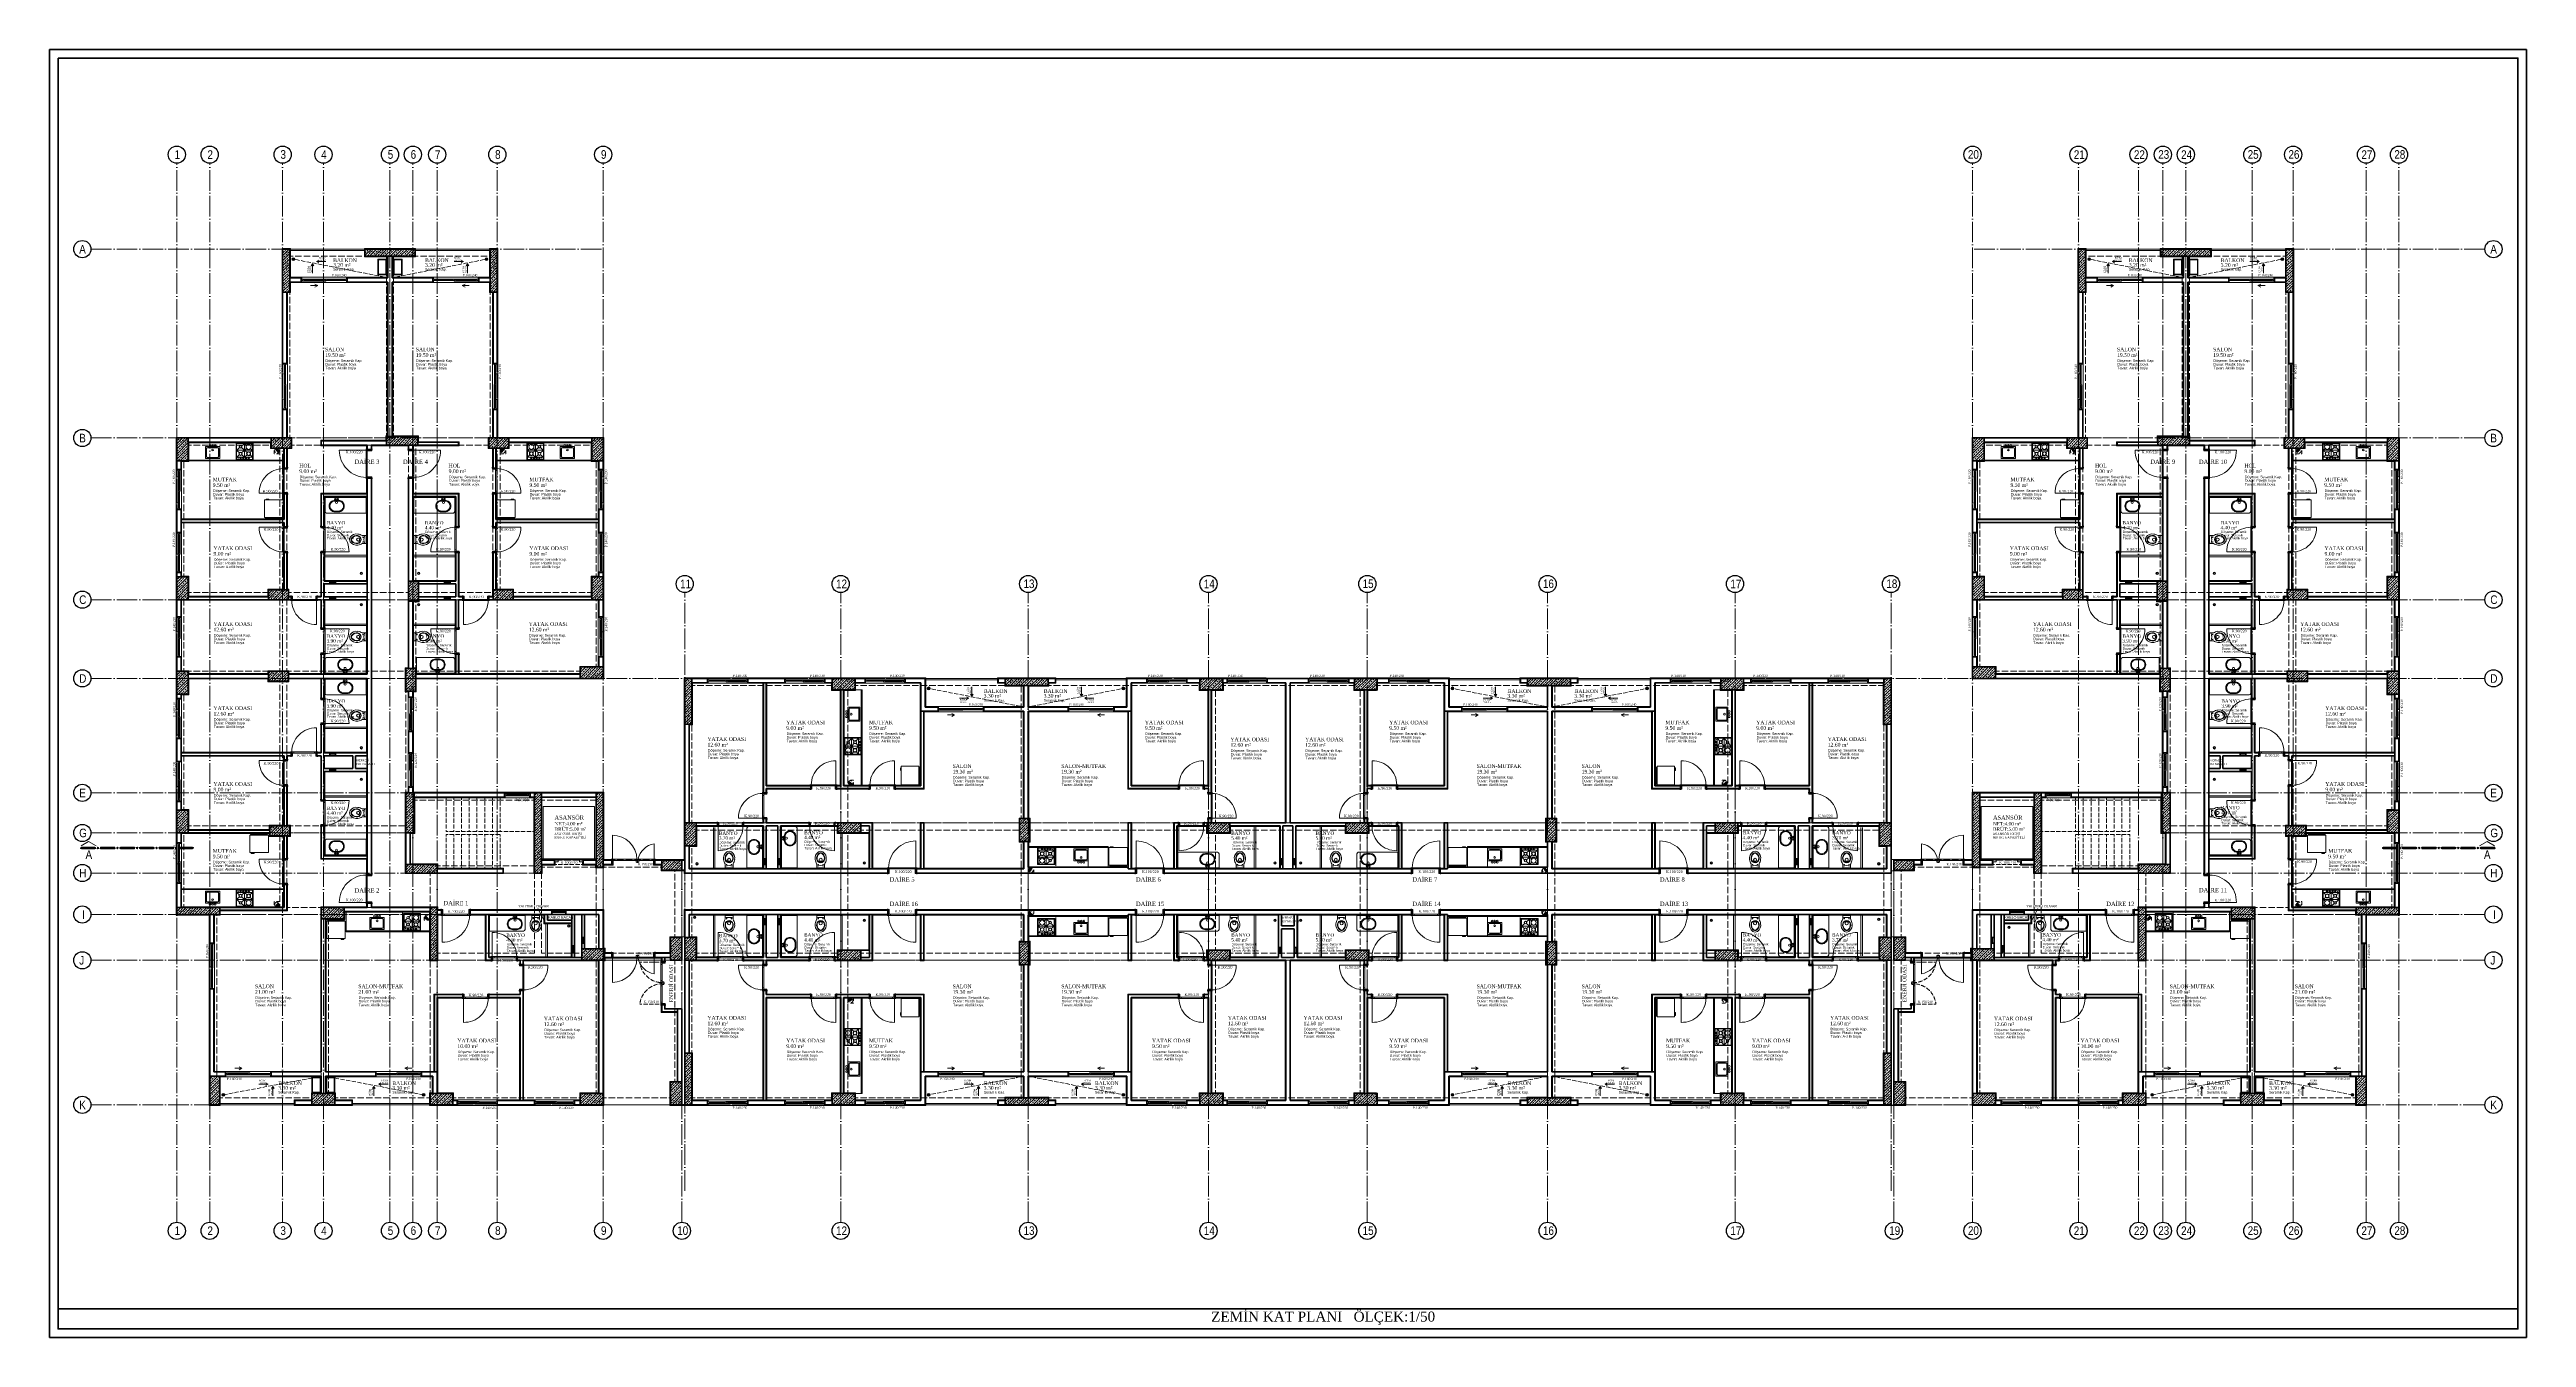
# Model space of a CAD drawing. Header units: millimetres. Extents: x 11587 to 81192, y -36083 to -25300.
# Drawn here: x 25172 to 33827, y -36083 to -31583 of the extents above; entities that cross this region are included whole.
import ezdxf

# ---------------------------------------------------------------- set-up
doc = ezdxf.new("R2010")
doc.units = ezdxf.units.MM
for name, pattern in [('AKS', [30, 24, -3, 0, -3]), ('IZDUSUM1', [20, 7.5, -5, 7.5, 0]), ('SEMBOL1', [260, 200, -15, 30, -15])]:
    doc.linetypes.add(name, pattern=pattern)
for name, color, linetype, lineweight in [('rtm-aks balon', 20, 'Continuous', 25), ('rtm-aks balon yazı', 7, 'Continuous', 20), ('rtm-aks yeni', 7, 'AKS', 20), ('rtm-antet yazı-03', 233, 'Continuous', 30), ('rtm-antet-02', 140, 'Continuous', 40), ('rtm-cam', 141, 'Continuous', 9), ('rtm-duv tugla', 22, 'Continuous', 35), ('rtm-izdusum-üst ince', 8, 'IZDUSUM1', 5), ('rtm-kapı-ahsap', 35, 'Continuous', 13), ('rtm-merdiven izdusum', 254, 'IZDUSUM1', 15), ('rtm-mhl-yazı-adı', 150, 'Continuous', 30), ('rtm-mhl-yazı-m2', 7, 'Continuous', 20), ('rtm-mhl-yazı-malzeme', 253, 'Continuous', 13), ('rtm-pen-ahsap', 35, 'Continuous', 13), ('rtm-plan katmanı-05', 205, 'Continuous', 20), ('rtm-plan katmanı-07', 135, 'Continuous', 9), ('rtm-sembol balon baslik', 242, 'Continuous', 20), ('rtm-sembol kesit gör yazı', 7, 'Continuous', 20), ('rtm-sembol ok', 7, 'Continuous', 20), ('rtm-sıva', 252, 'Continuous', 15), ('rtm-tarama-betonarme', 51, 'Continuous', 15), ('rtm-tas_betonarme', 50, 'Continuous', 40), ('rtm-tefris vitrifiye', 9, 'Continuous', 9)]:
    doc.layers.add(name, color=color, linetype=linetype, lineweight=lineweight)
doc.styles.add('A', font='times.ttf', dxfattribs={"height": 20})
doc.styles.add('AKSYAZI', font='ARIALN.TTF')
doc.styles.add('ARIAL', font='times.ttf')
doc.styles.add('BASLIK', font='ARIALN.TTF')
doc.styles.get("Standard").update_dxf_attribs({"font": 'arial.ttf'})
doc.styles.add('VAZ-OLCU', font='times.ttf', dxfattribs={"height": 60})
pattern_1 = [(45, (3786.76, 20249.116), (-8.980256, 8.980256), []), (45, (3795.74, 20249.116), (-8.980256, 8.980256), [6.35, -3.175])]
pattern_2 = [(45, (473848.407, 30119.077), (-8.98025612, 8.98025612), []), (45, (473857.387, 30119.077), (-8.98025612, 8.98025612), [6.35, -3.175])]
pattern_3 = [(45, (3776.76, 20249.116), (-8.980256, 8.980256), []), (45, (3785.74, 20249.116), (-8.980256, 8.980256), [6.35, -3.175])]
pattern_4 = [(225, (27200.5832, -32975.134), (1.122532, -1.122532), [])]
pattern_5 = [(45, (1835.655, 20162.28), (-8.980256, 8.980256), []), (45, (1844.636, 20162.28), (-8.980256, 8.980256), [6.35, -3.175])]
pattern_6 = [(45, (9316.351, 20249.116), (-8.980256, 8.980256), []), (45, (9325.331, 20249.116), (-8.980256, 8.980256), [6.35, -3.175])]
pattern_7 = [(45, (479377.999, 30119.077), (-8.98025612, 8.98025612), []), (45, (479386.979, 30119.077), (-8.98025612, 8.98025612), [6.35, -3.175])]
pattern_8 = [(45, (9326.351, 20249.116), (-8.980256, 8.980256), []), (45, (9335.331, 20249.116), (-8.980256, 8.980256), [6.35, -3.175])]
pattern_9 = [(225, (32730.1749, -32975.134), (1.122532, -1.122532), [])]
pattern_10 = [(315, (27961.192, -33700.7417), (1.122532, 1.122532), [])]
pattern_11 = [(225, (29365.5832, -34440.134), (1.122532, -1.122532), [])]
pattern_12 = [(225, (27255.5832, -34455.134), (1.122532, -1.122532), [])]

# ---------------------------------------------------------------- blocks, each defined once
blk = doc.blocks.new('KİRİŞA')
at = {"layer": 'rtm-izdusum-üst ince', "ltscale": 1.5}
for points in [[(22224.4, -52529.2), (22486.9, -52529.2)], [(22661.9, -52529.2), (22924.4, -52529.2)], [(22224.4, -52554.2), (22486.9, -52554.2)], [(22561.9, -53184.2), (22561.9, -52554.2)], [(22586.9, -53184.2), (22586.9, -52554.2)], [(22661.9, -52554.2), (22924.4, -52554.2)], [(22199.4, -53189.2), (22199.4, -52679.2)], [(22224.4, -53189.2), (22224.4, -52679.2)], [(22924.4, -53189.2), (22924.4, -52679.2)], [(22949.4, -53189.2), (22949.4, -52679.2)], [(21869.4, -53189.2), (22159.4, -53189.2)], [(21869.4, -53214.2), (22159.4, -53214.2)], [(22189.4, -53719.2), (22189.4, -53224.2)], [(22214.4, -53719.2), (22214.4, -53224.2)], [(22229.4, -53189.2), (22561.9, -53189.2)], [(22229.4, -53214.2), (22561.9, -53214.2)], [(22639.4, -53689.2), (22639.4, -53214.2)], [(22664.4, -53689.2), (22664.4, -53214.2)], [(22671.9, -53189.2), (22919.4, -53189.2)], [(22671.9, -53214.2), (22919.4, -53214.2)], [(22934.4, -53719.2), (22934.4, -53224.2)], [(22959.4, -53719.2), (22959.4, -53224.2)], [(22989.4, -53189.2), (23279.4, -53189.2)], [(22989.4, -53214.2), (23279.4, -53214.2)], [(21829.4, -53674.2), (21829.4, -53269.2)], [(21854.4, -53674.2), (21854.4, -53269.2)], [(23294.4, -53674.2), (23294.4, -53269.2)], [(23319.4, -53674.2), (23319.4, -53269.2)], [(21869.4, -53729.2), (22149.4, -53729.2)], [(22219.4, -53729.2), (22639.4, -53729.2)], [(22674.4, -53729.2), (22934.4, -53729.2)], [(23004.4, -53729.2), (23279.4, -53729.2)], [(21829.4, -54004.2), (21829.4, -53754.2)], [(21854.4, -54004.2), (21854.4, -53754.2)], [(21869.4, -53754.2), (22149.4, -53754.2)], [(22189.4, -54004.2), (22189.4, -53754.2)], [(22214.4, -54004.2), (22214.4, -53754.2)], [(22219.4, -53754.2), (22639.4, -53754.2)], [(22639.4, -53994.2), (22639.4, -53759.2)], [(22664.4, -53994.2), (22664.4, -53759.2)], [(22674.4, -53754.2), (22934.4, -53754.2)], [(23004.4, -53754.2), (23279.4, -53754.2)], [(23294.4, -53989.2), (23294.4, -53754.2)], [(23319.4, -53989.2), (23319.4, -53754.2)], [(21869.4, -54004.2), (22149.4, -54004.2)], [(22219.4, -54004.2), (22629.4, -54004.2)], [(22664.4, -54004.2), (23239.4, -54004.2)], [(21829.4, -54489.2), (21829.4, -54084.2)], [(21854.4, -54489.2), (21854.4, -54084.2)], [(21869.4, -54029.2), (22149.4, -54029.2)], [(22189.4, -54544.2), (22189.4, -54039.2)], [(22214.4, -54544.2), (22214.4, -54039.2)], [(22219.4, -54029.2), (22629.4, -54029.2)], [(22629.4, -54429.2), (22629.4, -54074.2)], [(22654.4, -54429.2), (22654.4, -54074.2)], [(22664.4, -54029.2), (23239.4, -54029.2)], [(22659.4, -54429.2), (23079.4, -54429.2)], [(23104.4, -54429.2), (23294.4, -54429.2)], [(22659.4, -54454.2), (23079.4, -54454.2)], [(23104.4, -54454.2), (23294.4, -54454.2)], [(21829.4, -54829.2), (21829.4, -54569.2)], [(21854.4, -54829.2), (21854.4, -54569.2)], [(21869.4, -54544.2), (22154.4, -54544.2)], [(21869.4, -54569.2), (22154.4, -54569.2)], [(22189.4, -54829.2), (22189.4, -54579.2)], [(22214.4, -54829.2), (22214.4, -54579.2)], [(22224.4, -54544.2), (22629.4, -54544.2)], [(22224.4, -54569.2), (22629.4, -54569.2)], [(22629.4, -54679.2), (22629.4, -54569.2)], [(22654.4, -54679.2), (22654.4, -54569.2)], [(22739.4, -54684.2), (23079.4, -54684.2)], [(23104.4, -54664.2), (23294.4, -54664.2)], [(23104.4, -54689.2), (23294.4, -54689.2)], [(23294.4, -54974.2), (23294.4, -54689.2)], [(23319.4, -54664.2), (23524.4, -54664.2)], [(23319.4, -54689.2), (23524.4, -54689.2)], [(23319.4, -54974.2), (23319.4, -54689.2)], [(23569.4, -54934.2), (23569.4, -54699.2)], [(23594.4, -54934.2), (23594.4, -54699.2)], [(22714.4, -54829.2), (22714.4, -54709.2)], [(22739.4, -54709.2), (23079.4, -54709.2)], [(22739.4, -54829.2), (22739.4, -54709.2)], [(23079.4, -54989.2), (23079.4, -54709.2)], [(23104.4, -54989.2), (23104.4, -54709.2)], [(21944.4, -55419.2), (21944.4, -54854.2)], [(21969.4, -55419.2), (21969.4, -54854.2)], [(21979.4, -54829.2), (22189.4, -54829.2)], [(21979.4, -54854.2), (22334.4, -54854.2)], [(22214.4, -54829.2), (22334.4, -54829.2)], [(22334.4, -55479.2), (22334.4, -54869.2)], [(22359.4, -55479.2), (22359.4, -54869.2)], [(22414.4, -54829.2), (22714.4, -54829.2)], [(22414.4, -54854.2), (22714.4, -54854.2)], [(22714.4, -55479.2), (22714.4, -55014.2)], [(22739.4, -54989.2), (23079.4, -54989.2)], [(22739.4, -55479.2), (22739.4, -55014.2)], [(22739.4, -55014.2), (23244.4, -55014.2)], [(23104.4, -54989.2), (23244.4, -54989.2)], [(23294.4, -55479.2), (23294.4, -55014.2)], [(23319.4, -55479.2), (23319.4, -55014.2)], [(23324.4, -54989.2), (23554.4, -54989.2)], [(23324.4, -55014.2), (23554.4, -55014.2)], [(23569.4, -55439.2), (23569.4, -55014.2)], [(23594.4, -55439.2), (23594.4, -55014.2)], [(21979.4, -55494.2), (22301.9, -55494.2)], [(21979.4, -55519.2), (22301.9, -55519.2)], [(22381.9, -55494.2), (22714.4, -55494.2)], [(22381.9, -55519.2), (22714.4, -55519.2)], [(22794.4, -55494.2), (23239.4, -55494.2)], [(22794.4, -55519.2), (23239.4, -55519.2)], [(23319.4, -55494.2), (23554.4, -55494.2)], [(23319.4, -55519.2), (23554.4, -55519.2)]]:
    blk.add_lwpolyline(points, dxfattribs=at)
blk = doc.blocks.new('rty')
at = {"layer": 'rtm-kapı-ahsap'}
for p, q in [((-58244.9, -62700.3), (-58243.8, -62700.3)), ((-58244.9, -62703.4), (-58244.9, -62700.3)), ((-58243.8, -62703.4), (-58244.9, -62703.4)), ((-58243.8, -62700.3), (-58243.8, -62703.4)), ((-58243.8, -62707.4), (-58243.8, -62702.9)), ((-58229.8, -62702.9), (-58243.8, -62702.9)), ((-58232.8, -62707.4), (-58243.8, -62707.4)), ((-58232.8, -62705.9), (-58232.8, -62707.4)), ((-58229.8, -62705.9), (-58232.8, -62705.9)), ((-58232.6, -62706.4), (-58232.6, -62789.4)), ((-58232.6, -62706.4), (-58229.7, -62706.4)), ((-58228.8, -62712), (-58232.6, -62712)), ((-58229.8, -62700.4), (-58229.8, -62703.4)), ((-58228.8, -62700.4), (-58229.8, -62700.4)), ((-58229.8, -62702.9), (-58229.8, -62705.9)), ((-58229.8, -62703.4), (-58228.8, -62703.4)), ((-58229.8, -62704.9), (-58228.8, -62704.9)), ((-58229.7, -62706.4), (-58229.7, -62704.9)), ((-58228.8, -62703.4), (-58228.8, -62700.4)), ((-58228.8, -62790.9), (-58228.8, -62704.9)), ((-58144.8, -62704.9), (-58228.8, -62704.9)), ((-58243.8, -62792.3), (-58244.9, -62792.3)), ((-58244.9, -62792.3), (-58244.9, -62795.4)), ((-58244.9, -62795.4), (-58243.8, -62795.4)), ((-58243.8, -62788.4), (-58243.8, -62792.9)), ((-58232.8, -62788.4), (-58243.8, -62788.4)), ((-58243.8, -62795.4), (-58243.8, -62792.3)), ((-58229.8, -62792.9), (-58243.8, -62792.9)), ((-58232.8, -62789.9), (-58232.8, -62788.4)), ((-58229.8, -62789.9), (-58232.8, -62789.9)), ((-58228.8, -62783.7), (-58232.6, -62783.7)), ((-58232.6, -62789.4), (-58229.7, -62789.4)), ((-58229.8, -62792.9), (-58229.8, -62789.9)), ((-58229.8, -62790.9), (-58228.8, -62790.9)), ((-58229.8, -62795.4), (-58229.8, -62792.3)), ((-58229.8, -62792.3), (-58228.8, -62792.3)), ((-58228.8, -62795.4), (-58229.8, -62795.4)), ((-58229.7, -62789.4), (-58229.7, -62790.9)), ((-58228.8, -62792.3), (-58228.8, -62795.4))]:
    blk.add_line(p, q, dxfattribs=at)
at = {"layer": 'rtm-kapı-ahsap', "const_width": 0.392}
blk.add_lwpolyline([(-58229.2, -62703.9, 1), (-58229.2, -62704.5, 1)], format="xyb", close=True, dxfattribs=at)
at = {"layer": 'rtm-kapı-ahsap'}
blk.add_arc((-58229.1, -62706.6), 84.3, 270.20107, 1.14717, dxfattribs=at)
blk = doc.blocks.new('K-100')
at = {"layer": 'rtm-kapı-ahsap'}
for p, q in [((-34308.1, -13702.2), (-34307, -13702.2)), ((-34308.1, -13705.4), (-34308.1, -13702.2)), ((-34307, -13705.4), (-34308.1, -13705.4)), ((-34307, -13702.2), (-34307, -13705.4)), ((-34307, -13709.3), (-34307, -13704.8)), ((-34288, -13704.8), (-34307, -13704.8)), ((-34291, -13709.3), (-34307, -13709.3)), ((-34288, -13707.8), (-34291, -13707.8)), ((-34291, -13707.8), (-34291, -13709.3)), ((-34290.8, -13801.3), (-34290.8, -13708.3)), ((-34290.8, -13708.3), (-34287.9, -13708.3)), ((-34287, -13713.9), (-34290.8, -13713.9)), ((-34288, -13702.3), (-34288, -13705.4)), ((-34287, -13702.3), (-34288, -13702.3)), ((-34288, -13704.8), (-34288, -13707.8)), ((-34288, -13705.4), (-34287, -13705.4)), ((-34288, -13706.8), (-34287, -13706.8)), ((-34287.9, -13708.3), (-34287.9, -13706.8)), ((-34287, -13705.4), (-34287, -13702.3)), ((-34287, -13706.8), (-34287, -13802.8)), ((-34307, -13804.2), (-34308.1, -13804.2)), ((-34308.1, -13804.2), (-34308.1, -13807.3)), ((-34308.1, -13807.3), (-34307, -13807.3)), ((-34307, -13800.3), (-34307, -13804.8)), ((-34291, -13800.3), (-34307, -13800.3)), ((-34307, -13807.3), (-34307, -13804.2)), ((-34288, -13804.8), (-34307, -13804.8)), ((-34291, -13801.8), (-34291, -13800.3)), ((-34288, -13801.8), (-34291, -13801.8)), ((-34287, -13795.6), (-34290.8, -13795.6)), ((-34290.8, -13801.3), (-34287.9, -13801.3)), ((-34288, -13804.8), (-34288, -13801.8)), ((-34288, -13802.8), (-34287, -13802.8)), ((-34288, -13807.3), (-34288, -13804.2)), ((-34288, -13804.2), (-34287, -13804.2)), ((-34287, -13807.3), (-34288, -13807.3)), ((-34287.9, -13801.3), (-34287.9, -13802.8)), ((-34193, -13802.8), (-34287, -13802.8)), ((-34287, -13804.2), (-34287, -13807.3))]:
    blk.add_line(p, q, dxfattribs=at)
at = {"layer": 'rtm-kapı-ahsap', "const_width": 0.392}
blk.add_lwpolyline([(-34287.4, -13803.7, -1), (-34287.4, -13803.1, -1)], format="xyb", close=True, dxfattribs=at)
at = {"layer": 'rtm-kapı-ahsap'}
blk.add_arc((-34287.9, -13801.7), 94.9, 359.33316, 89.46052, dxfattribs=at)
blk = doc.blocks.new('ABLOKKİRİŞ2')
at = {"layer": 'rtm-izdusum-üst ince', "ltscale": 1.5}
for points in [[(25580.5, -53942.4), (26070.5, -53942.4)], [(25580.5, -53967.4), (26070.5, -53967.4)], [(26100.5, -54447.4), (26100.5, -53982.4)], [(26125.5, -54447.4), (26125.5, -53982.4)], [(26150.5, -53942.4), (26675.5, -53942.4)], [(26150.5, -53967.4), (26675.5, -53967.4)], [(26730.5, -54432.4), (26730.5, -53967.4)], [(26755.5, -54432.4), (26755.5, -53967.4)], [(26825.5, -53942.4), (27355.5, -53942.4)], [(26825.5, -53967.4), (27355.5, -53967.4)], [(27385.5, -54447.4), (27385.5, -53982.4)], [(27410.5, -54447.4), (27410.5, -53982.4)], [(27435.5, -53942.4), (27895.5, -53942.4)], [(27435.5, -53967.4), (27895.5, -53967.4)], [(27915.5, -54447.4), (27915.5, -53982.4)], [(27940.5, -54447.4), (27940.5, -53982.4)], [(27975.5, -53942.4), (28500.5, -53942.4)], [(27975.5, -53967.4), (28500.5, -53967.4)], [(28570.5, -54432.4), (28570.5, -53967.4)], [(28595.5, -54432.4), (28595.5, -53967.4)], [(28650.5, -53942.4), (29175.5, -53942.4)], [(28650.5, -53967.4), (29175.5, -53967.4)], [(29200.5, -54447.4), (29200.5, -53982.4)], [(29225.5, -54447.4), (29225.5, -53982.4)], [(29255.5, -53942.4), (29745.5, -53942.4)], [(29255.5, -53967.4), (29745.5, -53967.4)], [(25555.5, -54447.4), (25555.5, -54102.4)], [(25580.5, -54447.4), (25580.5, -54102.4)], [(29745.5, -54447.4), (29745.5, -54102.4)], [(29770.5, -54447.4), (29770.5, -54102.4)], [(25595.5, -54447.4), (26090.5, -54447.4)], [(25595.5, -54472.4), (26090.5, -54472.4)], [(26100.5, -54892.4), (26100.5, -54482.4)], [(26125.5, -54892.4), (26125.5, -54482.4)], [(26170.5, -54447.4), (26725.5, -54447.4)], [(26170.5, -54472.4), (26725.5, -54472.4)], [(26730.5, -54862.4), (26730.5, -54512.4)], [(26755.5, -54862.4), (26755.5, -54512.4)], [(26760.5, -54447.4), (27380.5, -54447.4)], [(26760.5, -54472.4), (27380.5, -54472.4)], [(27385.5, -54892.4), (27385.5, -54482.4)], [(27410.5, -54892.4), (27410.5, -54482.4)], [(27460.5, -54447.4), (27865.5, -54447.4)], [(27460.5, -54472.4), (27865.5, -54472.4)], [(27915.5, -54892.4), (27915.5, -54482.4)], [(27940.5, -54892.4), (27940.5, -54482.4)], [(27945.5, -54447.4), (28565.5, -54447.4)], [(27945.5, -54472.4), (28565.5, -54472.4)], [(28570.5, -54862.4), (28570.5, -54512.4)], [(28595.5, -54862.4), (28595.5, -54512.4)], [(28600.5, -54447.4), (29155.5, -54447.4)], [(28600.5, -54472.4), (29155.5, -54472.4)], [(29200.5, -54892.4), (29200.5, -54482.4)], [(29225.5, -54892.4), (29225.5, -54482.4)], [(29235.5, -54447.4), (29730.5, -54447.4)], [(29235.5, -54472.4), (29730.5, -54472.4)], [(25555.5, -54847.4), (25555.5, -54527.4)], [(25580.5, -54847.4), (25580.5, -54527.4)], [(29745.5, -54847.4), (29745.5, -54527.4)], [(29770.5, -54847.4), (29770.5, -54527.4)], [(25555.5, -55252.4), (25555.5, -54927.4)], [(25580.5, -55252.4), (25580.5, -54927.4)], [(25595.5, -54902.4), (26090.5, -54902.4)], [(25595.5, -54927.4), (26090.5, -54927.4)], [(26100.5, -55392.4), (26100.5, -54927.4)], [(26125.5, -55392.4), (26125.5, -54927.4)], [(26170.5, -54902.4), (26725.5, -54902.4)], [(26170.5, -54927.4), (26725.5, -54927.4)], [(26730.5, -55407.4), (26730.5, -54942.4)], [(26755.5, -55407.4), (26755.5, -54942.4)], [(26760.5, -54902.4), (27380.5, -54902.4)], [(26760.5, -54927.4), (27380.5, -54927.4)], [(27385.5, -55392.4), (27385.5, -54927.4)], [(27410.5, -55392.4), (27410.5, -54927.4)], [(27460.5, -54902.4), (27865.5, -54902.4)], [(27460.5, -54927.4), (27865.5, -54927.4)], [(27915.5, -55392.4), (27915.5, -54927.4)], [(27940.5, -55392.4), (27940.5, -54927.4)], [(27945.5, -54902.4), (28565.5, -54902.4)], [(27945.5, -54927.4), (28565.5, -54927.4)], [(28570.5, -55407.4), (28570.5, -54942.4)], [(28595.5, -55407.4), (28595.5, -54942.4)], [(28600.5, -54902.4), (29155.5, -54902.4)], [(28600.5, -54927.4), (29155.5, -54927.4)], [(29200.5, -55392.4), (29200.5, -54927.4)], [(29225.5, -55392.4), (29225.5, -54927.4)], [(29235.5, -54902.4), (29730.5, -54902.4)], [(29235.5, -54927.4), (29730.5, -54927.4)], [(29745.5, -55252.4), (29745.5, -54927.4)], [(29770.5, -55252.4), (29770.5, -54927.4)], [(25580.5, -55407.4), (26070.5, -55407.4)], [(25580.5, -55432.4), (26070.5, -55432.4)], [(26150.5, -55407.4), (26675.5, -55407.4)], [(26150.5, -55432.4), (26675.5, -55432.4)], [(26825.5, -55407.4), (27355.5, -55407.4)], [(26825.5, -55432.4), (27355.5, -55432.4)], [(27435.5, -55407.4), (27895.5, -55407.4)], [(27435.5, -55432.4), (27895.5, -55432.4)], [(27975.5, -55407.4), (28500.5, -55407.4)], [(27975.5, -55432.4), (28500.5, -55432.4)], [(28650.5, -55407.4), (29175.5, -55407.4)], [(28650.5, -55432.4), (29175.5, -55432.4)], [(29255.5, -55407.4), (29745.5, -55407.4)], [(29255.5, -55432.4), (29745.5, -55432.4)]]:
    blk.add_lwpolyline(points, dxfattribs=at)
blk = doc.blocks.new('KK')
at = {"layer": 'rtm-sembol balon baslik', "linetype": 'SEMBOL1'}
for p in [(41231.3, 7543.2), (41283.8, 7543.2)]:
    blk.add_line(p, (41257.6, 7558.4), dxfattribs=at)
at = {"layer": 'rtm-sembol balon baslik'}
for p, q in [((41279.6, 7537.7), (41232.3, 7537.7)), ((41279.6, 7532.4), (41232.3, 7532.4)), ((41347.8, 7537.7), (41300.6, 7537.7)), ((41347.8, 7532.4), (41300.6, 7532.4)), ((41416.1, 7537.8), (41368.8, 7537.8)), ((41416.1, 7532.6), (41368.8, 7532.6)), ((41484.3, 7537.8), (41437.1, 7537.8)), ((41484.3, 7532.6), (41437.1, 7532.6)), ((41552.6, 7537.9), (41505.3, 7537.9)), ((41552.6, 7532.7), (41505.3, 7532.7)), ((41620.8, 7537.9), (41573.6, 7537.9)), ((41620.8, 7532.7), (41573.6, 7532.7))]:
    blk.add_line(p, q, dxfattribs=at)
at = {"layer": 'rtm-sembol balon baslik', "const_width": 2.62}
for points in [[(41232.3, 7536.4, 0.414214), (41231, 7535, 1)], [(41231, 7535, 0.414214), (41232.3, 7533.7, 1)], [(41279.6, 7533.7, 0.414214), (41280.9, 7535, 0.414214), (41279.6, 7536.4, 1)], [(41300.6, 7536.4, 0.414214), (41299.3, 7535, 1)], [(41299.3, 7535, 0.414214), (41300.6, 7533.7, 1)], [(41347.8, 7533.7, 0.414214), (41349.1, 7535, 0.414214), (41347.8, 7536.4, 1)], [(41368.8, 7536.5, 0.414214), (41367.5, 7535.2, 1)], [(41367.5, 7535.2, 0.414214), (41368.8, 7533.9, 1)], [(41416.1, 7533.9, 0.414214), (41417.4, 7535.2, 0.414214), (41416.1, 7536.5, 1)], [(41437.1, 7536.5, 0.414214), (41435.8, 7535.2, 1)], [(41435.8, 7535.2, 0.414214), (41437.1, 7533.9, 1)], [(41484.3, 7533.9, 0.414214), (41485.6, 7535.2, 0.414214), (41484.3, 7536.5, 1)], [(41505.3, 7536.6, 0.414214), (41504, 7535.3, 1)], [(41504, 7535.3, 0.414214), (41505.3, 7534, 1)], [(41552.6, 7534, 0.414214), (41553.9, 7535.3, 0.414214), (41552.6, 7536.6, 1)], [(41573.6, 7536.6, 0.414214), (41572.3, 7535.3, 1)], [(41572.3, 7535.3, 0.414214), (41573.6, 7534, 1)], [(41620.8, 7534, 0.414214), (41622.1, 7535.3, 0.414214), (41620.8, 7536.6, 1)]]:
    blk.add_lwpolyline(points, format="xyb", dxfattribs=at)
for points in [[(41288.8, 7535, 1), (41291.4, 7535, 1)], [(41357, 7535.2, 1), (41359.6, 7535.2, 1)], [(41425.3, 7535.2, 1), (41427.9, 7535.2, 1)], [(41493.5, 7535.3, 1), (41496.1, 7535.3, 1)], [(41561.8, 7535.3, 1), (41564.4, 7535.3, 1)]]:
    blk.add_lwpolyline(points, format="xyb", close=True, dxfattribs=at)
at = {"layer": 'rtm-sembol balon baslik'}
for centre in [(41290.1, 7535), (41358.3, 7535.2), (41426.6, 7535.2), (41494.8, 7535.3), (41563.1, 7535.3)]:
    blk.add_circle(centre, 2.62, dxfattribs=at)
for centre, start, end in [((41232.3, 7535), 90, 270), ((41279.6, 7535), 270, 90), ((41300.6, 7535), 90, 270), ((41347.8, 7535), 270, 90), ((41368.8, 7535.2), 90, 270), ((41416.1, 7535.2), 270, 90), ((41437.1, 7535.2), 90, 270), ((41484.3, 7535.2), 270, 90), ((41505.3, 7535.3), 90, 270), ((41552.6, 7535.3), 270, 90), ((41573.6, 7535.3), 90, 270), ((41620.8, 7535.3), 270, 90)]:
    blk.add_arc(centre, 2.62, start, end, dxfattribs=at)
for points in [[(41232.3, 7537.7), (41232.3, 7532.4), (41279.6, 7537.7), (41279.6, 7532.4)], [(41300.6, 7537.7), (41300.6, 7532.4), (41347.8, 7537.7), (41347.8, 7532.4)], [(41368.8, 7537.8), (41368.8, 7532.6), (41416.1, 7537.8), (41416.1, 7532.6)], [(41437.1, 7537.8), (41437.1, 7532.6), (41484.3, 7537.8), (41484.3, 7532.6)], [(41505.3, 7537.9), (41505.3, 7532.7), (41552.6, 7537.9), (41552.6, 7532.7)], [(41573.6, 7537.9), (41573.6, 7532.7), (41620.8, 7537.9), (41620.8, 7532.7)]]:
    blk.add_trace(points, dxfattribs=at)

msp = doc.modelspace()

# ---------------------------------------------------------------- hatches: boundary and pattern name
at = {"layer": 'rtm-izdusum-üst ince', "ltscale": 1.5}
h = msp.add_hatch(dxfattribs=at)
h.set_pattern_fill('ANSI31', color=256, scale=0.5, angle=180, style=0)
h.set_pattern_definition(pattern_4)
edge = h.paths.add_edge_path()
edge.add_arc((25966.19, -32985.13), 8, 312.762588, 492.762588)
edge.add_line((25960.76, -32979.26), (25971.62, -32991.01))
h = msp.add_hatch(dxfattribs=at)
h.set_pattern_fill('ANSI31', color=256, scale=0.5, angle=180, style=0)
h.set_pattern_definition(pattern_4)
edge = h.paths.add_edge_path()
edge.add_arc((26756.19, -32985.13), 8, 47.237412, 227.237412, ccw=False)
edge.add_line((26761.62, -32979.26), (26750.76, -32991.01))
h = msp.add_hatch(dxfattribs=at)
h.set_pattern_fill('ANSI31', color=256, scale=0.5, angle=180, style=0)
h.set_pattern_definition(pattern_9)
edge = h.paths.add_edge_path()
edge.add_arc((32241.19, -32985.13), 8, 312.762588, 492.762588)
edge.add_line((32235.76, -32979.26), (32246.62, -32991.01))
h = msp.add_hatch(dxfattribs=at)
h.set_pattern_fill('ANSI31', color=256, scale=0.5, angle=180, style=0)
h.set_pattern_definition(pattern_9)
edge = h.paths.add_edge_path()
edge.add_arc((33031.19, -32985.13), 8, 47.237412, 227.237412, ccw=False)
edge.add_line((33036.62, -32979.26), (33025.76, -32991.01))
h = msp.add_hatch(dxfattribs=at)
h.set_pattern_fill('ANSI31', color=256, scale=0.5, angle=270, style=0)
h.set_pattern_definition(pattern_10)
edge = h.paths.add_edge_path()
edge.add_arc((27971.19, -34145.13), 8, 137.237412, 317.237412, ccw=False)
edge.add_line((27965.32, -34139.7), (27977.07, -34150.57))
h = msp.add_hatch(dxfattribs=at)
h.set_pattern_fill('ANSI31', color=256, scale=0.5, angle=270, style=0)
h.set_pattern_definition(pattern_10)
edge = h.paths.add_edge_path()
edge.add_arc((31026.19, -34145.13), 8, 222.762588, 402.762588)
edge.add_line((31032.06, -34139.7), (31020.32, -34150.57))
h = msp.add_hatch(dxfattribs=at)
h.set_pattern_fill('ANSI31', color=256, scale=0.5, angle=180, style=0)
h.set_pattern_definition(pattern_11)
edge = h.paths.add_edge_path()
edge.add_arc((28601.19, -34450.13), 8, 47.237412, 227.237412, ccw=False)
edge.add_line((28606.62, -34444.26), (28595.76, -34456.01))
h = msp.add_hatch(dxfattribs=at)
h.set_pattern_fill('ANSI31', color=256, scale=0.5, angle=180, style=0)
h.set_pattern_definition(pattern_11)
edge = h.paths.add_edge_path()
edge.add_arc((30396.19, -34450.13), 8, 312.762588, 492.762588)
edge.add_line((30390.76, -34444.26), (30401.62, -34456.01))
h = msp.add_hatch(dxfattribs=at)
h.set_pattern_fill('ANSI31', color=256, scale=0.5, angle=180, style=0)
h.set_pattern_definition([(225, (27200.5832, -32985.134), (1.122532, -1.122532), [])])
edge = h.paths.add_edge_path()
edge.add_arc((25966.19, -34570.13), 8, -132.762588, 47.237412, ccw=False)
edge.add_line((25960.76, -34576.01), (25971.62, -34564.26))
h = msp.add_hatch(dxfattribs=at)
h.set_pattern_fill('ANSI31', color=256, scale=0.5, angle=180, style=0)
h.set_pattern_definition(pattern_12)
edge = h.paths.add_edge_path()
edge.add_arc((26491.19, -34615.13), 8, 132.762588, 312.762588)
edge.add_line((26496.62, -34621.01), (26485.76, -34609.26))
h = msp.add_hatch(dxfattribs=at)
h.set_pattern_fill('ANSI31', color=256, scale=0.5, angle=180, style=0)
h.set_pattern_definition(pattern_11)
edge = h.paths.add_edge_path()
edge.add_arc((28601.19, -34600.13), 8, 132.762588, 312.762588)
edge.add_line((28606.62, -34606.01), (28595.76, -34594.26))
h = msp.add_hatch(dxfattribs=at)
h.set_pattern_fill('ANSI31', color=256, scale=0.5, angle=180, style=0)
h.set_pattern_definition(pattern_11)
edge = h.paths.add_edge_path()
edge.add_arc((30396.19, -34600.13), 8, -132.762588, 47.237412, ccw=False)
edge.add_line((30390.76, -34606.01), (30401.62, -34594.26))
h = msp.add_hatch(dxfattribs=at)
h.set_pattern_fill('ANSI31', color=256, scale=0.5, angle=180, style=0)
h.set_pattern_definition(pattern_12)
edge = h.paths.add_edge_path()
edge.add_arc((32506.19, -34615.13), 8, 227.237412, 407.237412, ccw=False)
edge.add_line((32500.76, -34621.01), (32511.62, -34609.26))
h = msp.add_hatch(dxfattribs=at)
h.set_pattern_fill('ANSI31', color=256, scale=0.5, angle=180, style=0)
h.set_pattern_definition([(225, (32730.1749, -32985.134), (1.122532, -1.122532), [])])
edge = h.paths.add_edge_path()
edge.add_arc((33031.19, -34570.13), 8, 492.762588, 672.762588)
edge.add_line((33036.62, -34576.01), (33025.76, -34564.26))
h = msp.add_hatch(dxfattribs=at)
h.set_pattern_fill('ANSI31', color=256, scale=0.5, angle=270, style=0)
h.set_pattern_definition(pattern_10)
edge = h.paths.add_edge_path()
edge.add_arc((27971.19, -34905.13), 8, 42.762588, 222.762588)
edge.add_line((27965.32, -34910.57), (27977.07, -34899.7))
h = msp.add_hatch(dxfattribs=at)
h.set_pattern_fill('ANSI31', color=256, scale=0.5, angle=270, style=0)
h.set_pattern_definition(pattern_10)
edge = h.paths.add_edge_path()
edge.add_arc((31026.19, -34905.13), 8, -42.762588, 137.237412, ccw=False)
edge.add_line((31032.06, -34910.57), (31020.32, -34899.7))
at = {"layer": 'rtm-tarama-betonarme'}
h = msp.add_hatch(dxfattribs=at)
h.set_pattern_fill('ANSI33', color=256, scale=2, style=0)
h.set_pattern_definition(pattern_1)
h.paths.add_polyline_path([(25986.19, -32430.13), (25986.19, -32280.13), (26011.19, -32280.13), (26011.19, -32430.13)])
h = msp.add_hatch(dxfattribs=at)
h.set_pattern_fill('ANSI33', color=256, scale=2, style=0)
h.set_pattern_definition(pattern_1)
h.paths.add_polyline_path([(26273.69, -32280.13), (26448.69, -32280.13), (26448.69, -32305.13), (26273.69, -32305.13)])
h = msp.add_hatch(dxfattribs=at)
h.set_pattern_fill('ANSI33', color=256, scale=2, style=0)
h.set_pattern_definition(pattern_1)
h.paths.add_polyline_path([(26711.19, -32430.13), (26711.19, -32280.13), (26736.19, -32280.13), (26736.19, -32430.13)])
h = msp.add_hatch(dxfattribs=at)
h.set_pattern_fill('ANSI33', color=256, scale=2, style=0)
h.set_pattern_definition(pattern_6)
h.paths.add_polyline_path([(32286.19, -32430.13), (32286.19, -32280.13), (32261.19, -32280.13), (32261.19, -32430.13)])
h = msp.add_hatch(dxfattribs=at)
h.set_pattern_fill('ANSI33', color=256, scale=2, style=0)
h.set_pattern_definition(pattern_6)
h.paths.add_polyline_path([(32723.69, -32280.13), (32548.69, -32280.13), (32548.69, -32305.13), (32723.69, -32305.13)])
h = msp.add_hatch(dxfattribs=at)
h.set_pattern_fill('ANSI33', color=256, scale=2, style=0)
h.set_pattern_definition(pattern_6)
h.paths.add_polyline_path([(33011.19, -32430.13), (33011.19, -32280.13), (32986.19, -32280.13), (32986.19, -32430.13)])
h = msp.add_hatch(dxfattribs=at)
h.set_pattern_fill('ANSI33', color=256, scale=2, style=0)
h.set_pattern_definition(pattern_1)
h.paths.add_polyline_path([(25616.19, -32940.13), (25656.19, -32940.13), (25656.19, -33020.13), (25616.19, -33020.13)])
h = msp.add_hatch(dxfattribs=at)
h.set_pattern_fill('ANSI33', color=256, scale=2, style=0)
h.set_pattern_definition(pattern_1)
h.paths.add_polyline_path([(26016.19, -32940.13), (26016.19, -32975.13), (25946.19, -32975.13), (25946.19, -32940.13)])
h = msp.add_hatch(dxfattribs=at)
h.set_pattern_fill('ANSI33', color=256, scale=2, style=0)
h.set_pattern_definition(pattern_2)
h.paths.add_polyline_path([(26458.69, -32935.13), (26458.69, -32965.13), (26348.69, -32965.13), (26348.69, -32935.13)])
h = msp.add_hatch(dxfattribs=at)
h.set_pattern_fill('ANSI33', color=256, scale=2, style=0)
h.set_pattern_definition(pattern_2)
h.paths.add_polyline_path([(26776.19, -32940.13), (26776.19, -32975.13), (26706.19, -32975.13), (26706.19, -32940.13)])
h = msp.add_hatch(dxfattribs=at)
h.set_pattern_fill('ANSI33', color=256, scale=2, style=0)
h.set_pattern_definition(pattern_2)
h.paths.add_polyline_path([(27106.19, -33020.13), (27066.19, -33020.13), (27066.19, -32940.13), (27106.19, -32940.13)])
h = msp.add_hatch(dxfattribs=at)
h.set_pattern_fill('ANSI33', color=256, scale=2, style=0)
h.set_pattern_definition(pattern_7)
h.paths.add_polyline_path([(31891.19, -33020.13), (31931.19, -33020.13), (31931.19, -32940.13), (31891.19, -32940.13)])
h = msp.add_hatch(dxfattribs=at)
h.set_pattern_fill('ANSI33', color=256, scale=2, style=0)
h.set_pattern_definition(pattern_7)
h.paths.add_polyline_path([(32221.19, -32940.13), (32221.19, -32975.13), (32291.19, -32975.13), (32291.19, -32940.13)])
h = msp.add_hatch(dxfattribs=at)
h.set_pattern_fill('ANSI33', color=256, scale=2, style=0)
h.set_pattern_definition(pattern_7)
h.paths.add_polyline_path([(32538.69, -32935.13), (32538.69, -32965.13), (32648.69, -32965.13), (32648.69, -32935.13)])
h = msp.add_hatch(dxfattribs=at)
h.set_pattern_fill('ANSI33', color=256, scale=2, style=0)
h.set_pattern_definition(pattern_6)
h.paths.add_polyline_path([(32981.19, -32940.13), (32981.19, -32975.13), (33051.19, -32975.13), (33051.19, -32940.13)])
h = msp.add_hatch(dxfattribs=at)
h.set_pattern_fill('ANSI33', color=256, scale=2, style=0)
h.set_pattern_definition(pattern_6)
h.paths.add_polyline_path([(33381.19, -32940.13), (33341.19, -32940.13), (33341.19, -33020.13), (33381.19, -33020.13)])
h = msp.add_hatch(dxfattribs=at)
h.set_pattern_fill('ANSI33', color=256, scale=2, style=0)
h.set_pattern_definition(pattern_1)
h.paths.add_polyline_path([(25616.19, -33425.13), (25656.19, -33425.13), (25656.19, -33505.13), (25616.19, -33505.13)])
h = msp.add_hatch(dxfattribs=at)
h.set_pattern_fill('ANSI33', color=256, scale=2, style=0)
h.set_pattern_definition(pattern_1)
h.paths.add_polyline_path([(25936.19, -33505.13), (25936.19, -33470.13), (26006.19, -33470.13), (26006.19, -33505.13)])
h = msp.add_hatch(dxfattribs=at)
h.set_pattern_fill('ANSI33', color=256, scale=2, style=0)
h.set_pattern_definition(pattern_1)
h.paths.add_polyline_path([(26461.19, -33510.13), (26426.19, -33510.13), (26426.19, -33440.13), (26461.19, -33440.13)])
h = msp.add_hatch(dxfattribs=at)
h.set_pattern_fill('ANSI33', color=256, scale=2, style=0)
h.set_pattern_definition(pattern_1)
h.paths.add_polyline_path([(26721.19, -33505.13), (26721.19, -33470.13), (26791.19, -33470.13), (26791.19, -33505.13)])
h = msp.add_hatch(dxfattribs=at)
h.set_pattern_fill('ANSI33', color=256, scale=2, style=0)
h.set_pattern_definition(pattern_1)
h.paths.add_polyline_path([(27106.19, -33505.13), (27066.19, -33505.13), (27066.19, -33425.13), (27106.19, -33425.13)])
h = msp.add_hatch(dxfattribs=at)
h.set_pattern_fill('ANSI33', color=256, scale=2, style=0)
h.set_pattern_definition(pattern_6)
h.paths.add_polyline_path([(31891.19, -33505.13), (31931.19, -33505.13), (31931.19, -33425.13), (31891.19, -33425.13)])
h = msp.add_hatch(dxfattribs=at)
h.set_pattern_fill('ANSI33', color=256, scale=2, style=0)
h.set_pattern_definition(pattern_6)
h.paths.add_polyline_path([(32276.19, -33505.13), (32276.19, -33470.13), (32206.19, -33470.13), (32206.19, -33505.13)])
h = msp.add_hatch(dxfattribs=at)
h.set_pattern_fill('ANSI33', color=256, scale=2, style=0)
h.set_pattern_definition(pattern_6)
h.paths.add_polyline_path([(32536.19, -33510.13), (32571.19, -33510.13), (32571.19, -33440.13), (32536.19, -33440.13)])
h = msp.add_hatch(dxfattribs=at)
h.set_pattern_fill('ANSI33', color=256, scale=2, style=0)
h.set_pattern_definition(pattern_6)
h.paths.add_polyline_path([(33061.19, -33505.13), (33061.19, -33470.13), (32991.19, -33470.13), (32991.19, -33505.13)])
h = msp.add_hatch(dxfattribs=at)
h.set_pattern_fill('ANSI33', color=256, scale=2, style=0)
h.set_pattern_definition(pattern_6)
h.paths.add_polyline_path([(33381.19, -33425.13), (33341.19, -33425.13), (33341.19, -33505.13), (33381.19, -33505.13)])
h = msp.add_hatch(dxfattribs=at)
h.set_pattern_fill('ANSI33', color=256, scale=2, style=0)
h.set_pattern_definition(pattern_3)
h.paths.add_polyline_path([(26416.19, -33825.13), (26416.19, -33745.13), (26451.19, -33745.13), (26451.19, -33825.13)])
h = msp.add_hatch(dxfattribs=at)
h.set_pattern_fill('ANSI33', color=256, scale=2, style=0)
h.set_pattern_definition(pattern_1)
h.paths.add_polyline_path([(27106.19, -33780.13), (27026.19, -33780.13), (27026.19, -33740.13), (27106.19, -33740.13)])
h = msp.add_hatch(dxfattribs=at)
h.set_pattern_fill('ANSI33', color=256, scale=2, style=0)
h.set_pattern_definition(pattern_6)
h.paths.add_polyline_path([(31891.19, -33780.13), (31971.19, -33780.13), (31971.19, -33740.13), (31891.19, -33740.13)])
h = msp.add_hatch(dxfattribs=at)
h.set_pattern_fill('ANSI33', color=256, scale=2, style=0)
h.set_pattern_definition(pattern_8)
h.paths.add_polyline_path([(32581.19, -33825.13), (32581.19, -33745.13), (32546.19, -33745.13), (32546.19, -33825.13)])
h = msp.add_hatch(dxfattribs=at)
h.set_pattern_fill('ANSI33', color=256, scale=2, style=0)
h.set_pattern_definition(pattern_1)
h.paths.add_polyline_path([(25616.19, -33755.13), (25656.19, -33755.13), (25656.19, -33835.13), (25616.19, -33835.13)])
h = msp.add_hatch(dxfattribs=at)
h.set_pattern_fill('ANSI33', color=256, scale=2, style=0)
h.set_pattern_definition(pattern_1)
h.paths.add_polyline_path([(25936.19, -33790.13), (25936.19, -33755.13), (26006.19, -33755.13), (26006.19, -33790.13)])
h = msp.add_hatch(dxfattribs=at)
h.set_pattern_fill('ANSI33', color=256, scale=2, style=0)
h.set_pattern_definition(pattern_5)
h.paths.add_polyline_path([(27391.19, -33940.13), (27391.19, -33780.13), (27416.19, -33780.13), (27416.19, -33940.13)])
h = msp.add_hatch(dxfattribs=at)
h.set_pattern_fill('ANSI33', color=256, scale=2, style=0)
h.set_pattern_definition(pattern_5)
h.paths.add_polyline_path([(27986.19, -33780.13), (27986.19, -33820.13), (27906.19, -33820.13), (27906.19, -33780.13)])
h = msp.add_hatch(dxfattribs=at)
h.set_pattern_fill('ANSI33', color=256, scale=2, style=0)
h.set_pattern_definition(pattern_5)
h.paths.add_polyline_path([(28511.19, -33780.13), (28661.19, -33780.13), (28661.19, -33805.13), (28511.19, -33805.13)])
h = msp.add_hatch(dxfattribs=at)
h.set_pattern_fill('ANSI33', color=256, scale=2, style=0)
h.set_pattern_definition(pattern_5)
h.paths.add_polyline_path([(29271.19, -33780.13), (29271.19, -33820.13), (29191.19, -33820.13), (29191.19, -33780.13)])
h = msp.add_hatch(dxfattribs=at)
h.set_pattern_fill('ANSI33', color=256, scale=2, style=0)
h.set_pattern_definition(pattern_5)
h.paths.add_polyline_path([(29811.19, -33780.13), (29811.19, -33820.13), (29731.19, -33820.13), (29731.19, -33780.13)])
h = msp.add_hatch(dxfattribs=at)
h.set_pattern_fill('ANSI33', color=256, scale=2, style=0)
h.set_pattern_definition(pattern_5)
h.paths.add_polyline_path([(30336.19, -33780.13), (30486.19, -33780.13), (30486.19, -33805.13), (30336.19, -33805.13)])
h = msp.add_hatch(dxfattribs=at)
h.set_pattern_fill('ANSI33', color=256, scale=2, style=0)
h.set_pattern_definition(pattern_5)
h.paths.add_polyline_path([(31091.19, -33780.13), (31091.19, -33820.13), (31011.19, -33820.13), (31011.19, -33780.13)])
h = msp.add_hatch(dxfattribs=at)
h.set_pattern_fill('ANSI33', color=256, scale=2, style=0)
h.set_pattern_definition(pattern_5)
h.paths.add_polyline_path([(31581.19, -33940.13), (31581.19, -33780.13), (31606.19, -33780.13), (31606.19, -33940.13)])
h = msp.add_hatch(dxfattribs=at)
h.set_pattern_fill('ANSI33', color=256, scale=2, style=0)
h.set_pattern_definition(pattern_6)
h.paths.add_polyline_path([(33061.19, -33790.13), (33061.19, -33755.13), (32991.19, -33755.13), (32991.19, -33790.13)])
h = msp.add_hatch(dxfattribs=at)
h.set_pattern_fill('ANSI33', color=256, scale=2, style=0)
h.set_pattern_definition(pattern_6)
h.paths.add_polyline_path([(33381.19, -33755.13), (33341.19, -33755.13), (33341.19, -33835.13), (33381.19, -33835.13)])
h = msp.add_hatch(dxfattribs=at)
h.set_pattern_fill('ANSI33', color=256, scale=2, style=0)
h.set_pattern_definition(pattern_3)
h.paths.add_polyline_path([(26416.19, -34180.13), (26446.19, -34180.13), (26446.19, -34320.13), (26416.19, -34320.13)])
h = msp.add_hatch(dxfattribs=at)
h.set_pattern_fill('ANSI33', color=256, scale=2, style=0)
h.set_pattern_definition(pattern_1)
h.paths.add_polyline_path([(26866.19, -34460.13), (26866.19, -34180.13), (26891.19, -34180.13), (26891.19, -34460.13)])
h = msp.add_hatch(dxfattribs=at)
h.set_pattern_fill('ANSI33', color=256, scale=2, style=0)
h.set_pattern_definition(pattern_1)
h.paths.add_polyline_path([(27081.19, -34440.13), (27081.19, -34180.13), (27106.19, -34180.13), (27106.19, -34440.13)])
h = msp.add_hatch(dxfattribs=at)
h.set_pattern_fill('ANSI33', color=256, scale=2, style=0)
h.set_pattern_definition(pattern_6)
h.paths.add_polyline_path([(31916.19, -34440.13), (31916.19, -34180.13), (31891.19, -34180.13), (31891.19, -34440.13)])
h = msp.add_hatch(dxfattribs=at)
h.set_pattern_fill('ANSI33', color=256, scale=2, style=0)
h.set_pattern_definition(pattern_6)
h.paths.add_polyline_path([(32131.19, -34460.13), (32131.19, -34180.13), (32106.19, -34180.13), (32106.19, -34460.13)])
h = msp.add_hatch(dxfattribs=at)
h.set_pattern_fill('ANSI33', color=256, scale=2, style=0)
h.set_pattern_definition(pattern_8)
h.paths.add_polyline_path([(32581.19, -34180.13), (32551.19, -34180.13), (32551.19, -34320.13), (32581.19, -34320.13)])
h = msp.add_hatch(dxfattribs=at)
h.set_pattern_fill('ANSI33', color=256, scale=2, style=0)
h.set_pattern_definition(pattern_1)
h.paths.add_polyline_path([(25616.19, -34240.13), (25656.19, -34240.13), (25656.19, -34320.13), (25616.19, -34320.13)])
h = msp.add_hatch(dxfattribs=at)
h.set_pattern_fill('ANSI33', color=256, scale=2, style=0)
h.set_pattern_definition(pattern_5)
h.paths.add_polyline_path([(28596.19, -34270.13), (28596.19, -34350.13), (28561.19, -34350.13), (28561.19, -34270.13)])
h = msp.add_hatch(dxfattribs=at)
h.set_pattern_fill('ANSI33', color=256, scale=2, style=0)
h.set_pattern_definition(pattern_5)
h.paths.add_polyline_path([(30436.19, -34270.13), (30436.19, -34350.13), (30401.19, -34350.13), (30401.19, -34270.13)])
h = msp.add_hatch(dxfattribs=at)
h.set_pattern_fill('ANSI33', color=256, scale=2, style=0)
h.set_pattern_definition(pattern_6)
h.paths.add_polyline_path([(33381.19, -34240.13), (33341.19, -34240.13), (33341.19, -34320.13), (33381.19, -34320.13)])
h = msp.add_hatch(dxfattribs=at)
h.set_pattern_fill('ANSI33', color=256, scale=2, style=0)
h.set_pattern_definition(pattern_1)
h.paths.add_polyline_path([(25941.19, -34330.13), (25941.19, -34295.13), (26011.19, -34295.13), (26011.19, -34330.13)])
h = msp.add_hatch(dxfattribs=at)
h.set_pattern_fill('ANSI33', color=256, scale=2, style=0)
h.set_pattern_definition(pattern_5)
h.paths.add_polyline_path([(27391.19, -34285.13), (27431.19, -34285.13), (27431.19, -34365.13), (27391.19, -34365.13)])
h = msp.add_hatch(dxfattribs=at)
h.set_pattern_fill('ANSI33', color=256, scale=2, style=0)
h.set_pattern_definition(pattern_5)
h.paths.add_polyline_path([(28006.19, -34285.13), (28006.19, -34320.13), (27926.19, -34320.13), (27926.19, -34285.13)])
h = msp.add_hatch(dxfattribs=at)
h.set_pattern_fill('ANSI33', color=256, scale=2, style=0)
h.set_pattern_definition(pattern_5)
h.paths.add_polyline_path([(29216.19, -34285.13), (29296.19, -34285.13), (29296.19, -34320.13), (29216.19, -34320.13)])
h = msp.add_hatch(dxfattribs=at)
h.set_pattern_fill('ANSI33', color=256, scale=2, style=0)
h.set_pattern_definition(pattern_5)
h.paths.add_polyline_path([(29781.19, -34320.13), (29701.19, -34320.13), (29701.19, -34285.13), (29781.19, -34285.13)])
h = msp.add_hatch(dxfattribs=at)
h.set_pattern_fill('ANSI33', color=256, scale=2, style=0)
h.set_pattern_definition(pattern_5)
h.paths.add_polyline_path([(31071.19, -34320.13), (30991.19, -34320.13), (30991.19, -34285.13), (31071.19, -34285.13)])
h = msp.add_hatch(dxfattribs=at)
h.set_pattern_fill('ANSI33', color=256, scale=2, style=0)
h.set_pattern_definition(pattern_5)
h.paths.add_polyline_path([(31606.19, -34285.13), (31606.19, -34365.13), (31566.19, -34365.13), (31566.19, -34285.13)])
h = msp.add_hatch(dxfattribs=at)
h.set_pattern_fill('ANSI33', color=256, scale=2, style=0)
h.set_pattern_definition(pattern_6)
h.paths.add_polyline_path([(33056.19, -34330.13), (33056.19, -34295.13), (32986.19, -34295.13), (32986.19, -34330.13)])
h = msp.add_hatch(dxfattribs=at)
h.set_pattern_fill('ANSI33', color=256, scale=2, style=0)
h.set_pattern_definition(pattern_1)
h.paths.add_polyline_path([(26416.19, -34460.13), (26416.19, -34430.13), (26526.19, -34430.13), (26526.19, -34460.13)])
h = msp.add_hatch(dxfattribs=at)
h.set_pattern_fill('ANSI33', color=256, scale=2, style=0)
h.set_pattern_definition(pattern_1)
h.paths.add_polyline_path([(27311.19, -34450.13), (27311.19, -34415.13), (27381.19, -34415.13), (27381.19, -34450.13)])
h = msp.add_hatch(dxfattribs=at)
h.set_pattern_fill('ANSI33', color=256, scale=2, style=0)
h.set_pattern_definition(pattern_6)
h.paths.add_polyline_path([(31686.19, -34450.13), (31686.19, -34415.13), (31616.19, -34415.13), (31616.19, -34450.13)])
h = msp.add_hatch(dxfattribs=at)
h.set_pattern_fill('ANSI33', color=256, scale=2, style=0)
h.set_pattern_definition(pattern_6)
h.paths.add_polyline_path([(32581.19, -34460.13), (32581.19, -34430.13), (32471.19, -34430.13), (32471.19, -34460.13)])
h = msp.add_hatch(dxfattribs=at)
h.set_pattern_fill('ANSI33', color=256, scale=2, style=0)
h.set_pattern_definition(pattern_1)
h.paths.add_polyline_path([(25616.19, -34580.13), (25766.19, -34580.13), (25766.19, -34605.13), (25616.19, -34605.13)])
h = msp.add_hatch(dxfattribs=at)
h.set_pattern_fill('ANSI33', color=256, scale=2, style=0)
h.set_pattern_definition(pattern_1)
h.paths.add_polyline_path([(26121.19, -34620.13), (26121.19, -34580.13), (26201.19, -34580.13), (26201.19, -34620.13)])
h = msp.add_hatch(dxfattribs=at)
h.set_pattern_fill('ANSI33', color=256, scale=2, style=0)
h.set_pattern_definition(pattern_1)
h.paths.add_polyline_path([(26501.19, -34765.13), (26501.19, -34580.13), (26526.19, -34580.13), (26526.19, -34765.13)])
h = msp.add_hatch(dxfattribs=at)
h.set_pattern_fill('ANSI33', color=256, scale=2, style=0)
h.set_pattern_definition(pattern_6)
h.paths.add_polyline_path([(32496.19, -34765.13), (32496.19, -34580.13), (32471.19, -34580.13), (32471.19, -34765.13)])
h = msp.add_hatch(dxfattribs=at)
h.set_pattern_fill('ANSI33', color=256, scale=2, style=0)
h.set_pattern_definition(pattern_6)
h.paths.add_polyline_path([(32876.19, -34620.13), (32876.19, -34580.13), (32796.19, -34580.13), (32796.19, -34620.13)])
h = msp.add_hatch(dxfattribs=at)
h.set_pattern_fill('ANSI33', color=256, scale=2, style=0)
h.set_pattern_definition(pattern_6)
h.paths.add_polyline_path([(33381.19, -34580.13), (33231.19, -34580.13), (33231.19, -34605.13), (33381.19, -34605.13)])
h = msp.add_hatch(dxfattribs=at)
h.set_pattern_fill('ANSI33', color=256, scale=2, style=0)
h.set_pattern_definition(pattern_1)
h.paths.add_polyline_path([(27381.19, -34765.13), (27341.19, -34765.13), (27341.19, -34685.13), (27381.19, -34685.13)])
h = msp.add_hatch(dxfattribs=at)
h.set_pattern_fill('ANSI33', color=256, scale=2, style=0)
h.set_pattern_definition(pattern_5)
h.paths.add_polyline_path([(27391.19, -34685.13), (27431.19, -34685.13), (27431.19, -34765.13), (27391.19, -34765.13)])
h = msp.add_hatch(dxfattribs=at)
h.set_pattern_fill('ANSI33', color=256, scale=2, style=0)
h.set_pattern_definition(pattern_5)
h.paths.add_polyline_path([(28561.19, -34780.13), (28561.19, -34700.13), (28596.19, -34700.13), (28596.19, -34780.13)])
h = msp.add_hatch(dxfattribs=at)
h.set_pattern_fill('ANSI33', color=256, scale=2, style=0)
h.set_pattern_definition(pattern_5)
h.paths.add_polyline_path([(30401.19, -34780.13), (30401.19, -34700.13), (30436.19, -34700.13), (30436.19, -34780.13)])
h = msp.add_hatch(dxfattribs=at)
h.set_pattern_fill('ANSI33', color=256, scale=2, style=0)
h.set_pattern_definition(pattern_5)
h.paths.add_polyline_path([(31566.19, -34765.13), (31566.19, -34685.13), (31606.19, -34685.13), (31606.19, -34765.13)])
h = msp.add_hatch(dxfattribs=at)
h.set_pattern_fill('ANSI33', color=256, scale=2, style=0)
h.set_pattern_definition(pattern_6)
h.paths.add_polyline_path([(31616.19, -34765.13), (31656.19, -34765.13), (31656.19, -34685.13), (31616.19, -34685.13)])
h = msp.add_hatch(dxfattribs=at)
h.set_pattern_fill('ANSI33', color=256, scale=2, style=0)
h.set_pattern_definition(pattern_1)
h.paths.add_polyline_path([(27111.19, -34765.13), (27031.19, -34765.13), (27031.19, -34725.13), (27111.19, -34725.13)])
h = msp.add_hatch(dxfattribs=at)
h.set_pattern_fill('ANSI33', color=256, scale=2, style=0)
h.set_pattern_definition(pattern_5)
h.paths.add_polyline_path([(27926.19, -34765.13), (27926.19, -34730.13), (28006.19, -34730.13), (28006.19, -34765.13)])
h = msp.add_hatch(dxfattribs=at)
h.set_pattern_fill('ANSI33', color=256, scale=2, style=0)
h.set_pattern_definition(pattern_5)
h.paths.add_polyline_path([(29216.19, -34730.13), (29296.19, -34730.13), (29296.19, -34765.13), (29216.19, -34765.13)])
h = msp.add_hatch(dxfattribs=at)
h.set_pattern_fill('ANSI33', color=256, scale=2, style=0)
h.set_pattern_definition(pattern_5)
h.paths.add_polyline_path([(29781.19, -34765.13), (29701.19, -34765.13), (29701.19, -34730.13), (29781.19, -34730.13)])
h = msp.add_hatch(dxfattribs=at)
h.set_pattern_fill('ANSI33', color=256, scale=2, style=0)
h.set_pattern_definition(pattern_5)
h.paths.add_polyline_path([(31071.19, -34765.13), (30991.19, -34765.13), (30991.19, -34730.13), (31071.19, -34730.13)])
h = msp.add_hatch(dxfattribs=at)
h.set_pattern_fill('ANSI33', color=256, scale=2, style=0)
h.set_pattern_definition(pattern_6)
h.paths.add_polyline_path([(31886.19, -34765.13), (31966.19, -34765.13), (31966.19, -34725.13), (31886.19, -34725.13)])
h = msp.add_hatch(dxfattribs=at)
h.set_pattern_fill('ANSI33', color=256, scale=2, style=0)
h.set_pattern_definition(pattern_5)
h.paths.add_polyline_path([(27391.19, -35270.13), (27391.19, -35090.13), (27416.19, -35090.13), (27416.19, -35270.13)])
h = msp.add_hatch(dxfattribs=at)
h.set_pattern_fill('ANSI33', color=256, scale=2, style=0)
h.set_pattern_definition(pattern_5)
h.paths.add_polyline_path([(31581.19, -35270.13), (31581.19, -35090.13), (31606.19, -35090.13), (31606.19, -35270.13)])
h = msp.add_hatch(dxfattribs=at)
h.set_pattern_fill('ANSI33', color=256, scale=2, style=0)
h.set_pattern_definition(pattern_1)
h.paths.add_polyline_path([(25731.19, -35170.13), (25766.19, -35170.13), (25766.19, -35270.13), (25731.19, -35270.13)])
h = msp.add_hatch(dxfattribs=at)
h.set_pattern_fill('ANSI33', color=256, scale=2, style=0)
h.set_pattern_definition(pattern_1)
h.paths.add_polyline_path([(27381.19, -35270.13), (27341.19, -35270.13), (27341.19, -35190.13), (27381.19, -35190.13)])
h = msp.add_hatch(dxfattribs=at)
h.set_pattern_fill('ANSI33', color=256, scale=2, style=0)
h.set_pattern_definition(pattern_6)
h.paths.add_polyline_path([(31616.19, -35270.13), (31656.19, -35270.13), (31656.19, -35190.13), (31616.19, -35190.13)])
h = msp.add_hatch(dxfattribs=at)
h.set_pattern_fill('ANSI33', color=256, scale=2, style=0)
h.set_pattern_definition(pattern_6)
h.paths.add_polyline_path([(33266.19, -35170.13), (33231.19, -35170.13), (33231.19, -35270.13), (33266.19, -35270.13)])
h = msp.add_hatch(dxfattribs=at)
h.set_pattern_fill('ANSI33', color=256, scale=2, style=0)
h.set_pattern_definition(pattern_1)
h.paths.add_polyline_path([(26088.69, -35270.13), (26088.69, -35230.13), (26168.69, -35230.13), (26168.69, -35270.13)])
h = msp.add_hatch(dxfattribs=at)
h.set_pattern_fill('ANSI33', color=256, scale=2, style=0)
h.set_pattern_definition(pattern_1)
h.paths.add_polyline_path([(26581.19, -35270.13), (26501.19, -35270.13), (26501.19, -35230.13), (26581.19, -35230.13)])
h = msp.add_hatch(dxfattribs=at)
h.set_pattern_fill('ANSI33', color=256, scale=2, style=0)
h.set_pattern_definition(pattern_1)
h.paths.add_polyline_path([(27106.19, -35270.13), (27026.19, -35270.13), (27026.19, -35230.13), (27106.19, -35230.13)])
h = msp.add_hatch(dxfattribs=at)
h.set_pattern_fill('ANSI33', color=256, scale=2, style=0)
h.set_pattern_definition(pattern_5)
h.paths.add_polyline_path([(27906.19, -35270.13), (27906.19, -35230.13), (27986.19, -35230.13), (27986.19, -35270.13)])
h = msp.add_hatch(dxfattribs=at)
h.set_pattern_fill('ANSI33', color=256, scale=2, style=0)
h.set_pattern_definition(pattern_5)
h.paths.add_polyline_path([(28511.19, -35245.13), (28661.19, -35245.13), (28661.19, -35270.13), (28511.19, -35270.13)])
h = msp.add_hatch(dxfattribs=at)
h.set_pattern_fill('ANSI33', color=256, scale=2, style=0)
h.set_pattern_definition(pattern_5)
h.paths.add_polyline_path([(29191.19, -35270.13), (29191.19, -35230.13), (29271.19, -35230.13), (29271.19, -35270.13)])
h = msp.add_hatch(dxfattribs=at)
h.set_pattern_fill('ANSI33', color=256, scale=2, style=0)
h.set_pattern_definition(pattern_5)
h.paths.add_polyline_path([(29731.19, -35270.13), (29731.19, -35230.13), (29811.19, -35230.13), (29811.19, -35270.13)])
h = msp.add_hatch(dxfattribs=at)
h.set_pattern_fill('ANSI33', color=256, scale=2, style=0)
h.set_pattern_definition([(45, (471897.303, 30032.242), (-8.98025612, 8.98025612), []), (45, (471906.283, 30032.242), (-8.98025612, 8.98025612), [6.35, -3.175])])
h.paths.add_polyline_path([(30336.19, -35245.13), (30486.19, -35245.13), (30486.19, -35270.13), (30336.19, -35270.13)])
h = msp.add_hatch(dxfattribs=at)
h.set_pattern_fill('ANSI33', color=256, scale=2, style=0)
h.set_pattern_definition(pattern_5)
h.paths.add_polyline_path([(31011.19, -35270.13), (31011.19, -35230.13), (31091.19, -35230.13), (31091.19, -35270.13)])
h = msp.add_hatch(dxfattribs=at)
h.set_pattern_fill('ANSI33', color=256, scale=2, style=0)
h.set_pattern_definition(pattern_6)
h.paths.add_polyline_path([(31891.19, -35270.13), (31971.19, -35270.13), (31971.19, -35230.13), (31891.19, -35230.13)])
h = msp.add_hatch(dxfattribs=at)
h.set_pattern_fill('ANSI33', color=256, scale=2, style=0)
h.set_pattern_definition(pattern_6)
h.paths.add_polyline_path([(32416.19, -35270.13), (32496.19, -35270.13), (32496.19, -35230.13), (32416.19, -35230.13)])
h = msp.add_hatch(dxfattribs=at)
h.set_pattern_fill('ANSI33', color=256, scale=2, style=0)
h.set_pattern_definition(pattern_6)
h.paths.add_polyline_path([(32908.69, -35270.13), (32908.69, -35230.13), (32828.69, -35230.13), (32828.69, -35270.13)])

# ---------------------------------------------------------------- linework, layer by layer
at = {"layer": 'rtm-aks balon'}
for centre in [(25616.19, -31950.13), (25731.19, -31950.13), (25986.19, -31950.13), (26128.69, -31950.13), (26361.19, -31950.13), (26441.19, -31950.13), (26526.19, -31950.13), (26736.19, -31950.13), (27106.19, -31950.13), (31891.19, -31950.13), (32261.19, -31950.13), (32471.19, -31950.13), (32556.19, -31950.13), (32636.19, -31950.13), (32868.69, -31950.13), (33011.19, -31950.13), (33266.19, -31950.13), (33381.19, -31950.13), (25286.19, -32280.13), (33711.19, -32280.13), (25286.19, -32940.13), (33711.19, -32940.13), (25286.19, -33505.13), (27391.19, -33450.13), (27936.19, -33450.13), (28591.19, -33450.13), (29221.19, -33450.13), (29776.19, -33450.13), (30406.19, -33450.13), (31061.19, -33450.13), (31606.19, -33450.13), (33711.19, -33505.13), (25286.19, -33780.13), (33711.19, -33780.13), (25286.19, -34180.13), (33711.19, -34180.13), (25286.19, -34320.13), (33711.19, -34320.13), (25286.19, -34460.13), (33711.19, -34460.13), (25286.19, -34605.13), (33711.19, -34605.13), (25286.19, -34765.13), (33711.19, -34765.13), (25286.19, -35270.13), (33711.19, -35270.13), (25616.19, -35710.13), (25731.19, -35710.13), (25986.19, -35710.13), (26128.69, -35710.13), (26361.19, -35710.13), (26441.19, -35710.13), (26526.19, -35710.13), (26736.19, -35710.13), (27106.19, -35710.13), (27381.19, -35710.13), (27936.19, -35710.13), (28591.19, -35710.13), (29221.19, -35710.13), (29776.19, -35710.13), (30406.19, -35710.13), (31061.19, -35710.13), (31616.19, -35710.13), (31891.19, -35710.13), (32261.19, -35710.13), (32471.19, -35710.13), (32556.19, -35710.13), (32636.19, -35710.13), (32868.69, -35710.13), (33011.19, -35710.13), (33266.19, -35710.13), (33381.19, -35710.13)]:
    msp.add_circle(centre, 30, dxfattribs=at)
at = {"layer": 'rtm-aks yeni', "ltscale": 3}
for p, q in [((25616.19, -35680.13), (25616.19, -31980.13)), ((25731.19, -35680.13), (25731.19, -31980.13)), ((25986.19, -35680.13), (25986.19, -31980.13)), ((26128.69, -35680.13), (26128.69, -31980.13)), ((26361.19, -35680.13), (26361.19, -31980.13)), ((26441.19, -35680.13), (26441.19, -31980.13)), ((26526.19, -35680.13), (26526.19, -31980.13)), ((26736.19, -35680.13), (26736.19, -31980.13)), ((27106.19, -35680.13), (27106.19, -31980.13)), ((31891.19, -35680.13), (31891.19, -31980.13)), ((32261.19, -35680.13), (32261.19, -31980.13)), ((32471.19, -35680.13), (32471.19, -31980.13)), ((32556.19, -35680.13), (32556.19, -31980.13)), ((32636.19, -35680.13), (32636.19, -31980.13)), ((32868.69, -35680.13), (32868.69, -31980.13)), ((33011.19, -35680.13), (33011.19, -31980.13)), ((33266.19, -35680.13), (33266.19, -31980.13)), ((33381.19, -35680.13), (33381.19, -31980.13)), ((25316.19, -32280.13), (27106.19, -32280.13)), ((33681.19, -32280.13), (31891.19, -32280.13)), ((25316.19, -32940.13), (27106.19, -32940.13)), ((33681.19, -32940.13), (31891.19, -32940.13)), ((27391.19, -35570.13), (27391.19, -33480.13)), ((27936.19, -35680.13), (27936.19, -33480.13)), ((28591.19, -35680.13), (28591.19, -33480.13)), ((29221.19, -35680.13), (29221.19, -33480.13)), ((29776.19, -35680.13), (29776.19, -33480.13)), ((30406.19, -35680.13), (30406.19, -33480.13)), ((31061.19, -35680.13), (31061.19, -33480.13)), ((31606.19, -35570.13), (31606.19, -33480.13)), ((25316.19, -33505.13), (27106.19, -33505.13)), ((33681.19, -33505.13), (31891.19, -33505.13)), ((25316.19, -33780.13), (33681.19, -33780.13)), ((25316.19, -34180.13), (27106.19, -34180.13)), ((33681.19, -34180.13), (31891.19, -34180.13)), ((25316.19, -34320.13), (26446.19, -34320.13)), ((27391.19, -34285.13), (31606.19, -34285.13)), ((33681.19, -34320.13), (32551.19, -34320.13)), ((27381.19, -35680.13), (27381.19, -34415.13)), ((31616.19, -35680.13), (31616.19, -34415.13)), ((25316.19, -34460.13), (26891.19, -34460.13)), ((33681.19, -34460.13), (32106.19, -34460.13)), ((25316.19, -34605.13), (26526.19, -34605.13)), ((33681.19, -34605.13), (32471.19, -34605.13)), ((25316.19, -34765.13), (33681.19, -34765.13)), ((25316.19, -35270.13), (33681.19, -35270.13))]:
    msp.add_line(p, q, dxfattribs=at)
at = {"layer": 'rtm-antet-02'}
for points in [[(25171.61, -31582.89), (25171.61, -36082.89), (33826.61, -36082.89), (33826.61, -31582.89), (25171.61, -31582.89)], [(25201.61, -35982.89), (33796.61, -35982.89)]]:
    msp.add_lwpolyline(points, dxfattribs=at)
msp.add_lwpolyline([(25201.61, -31612.89), (25201.61, -36052.89), (33796.61, -36052.89), (33796.61, -31612.89)], close=True, dxfattribs=at)
at = {"layer": 'rtm-cam'}
for p, q in [((26062.19, -32389.38), (26131.19, -32389.38)), ((26140.69, -32387.63), (26205.19, -32387.63)), ((26581.69, -32387.63), (26517.19, -32387.63)), ((26660.19, -32389.38), (26591.19, -32389.38)), ((32337.19, -32389.38), (32406.19, -32389.38)), ((32415.69, -32387.63), (32480.19, -32387.63)), ((32856.69, -32387.63), (32792.19, -32387.63)), ((32935.19, -32389.38), (32866.19, -32389.38)), ((25993.69, -32750.63), (25993.69, -32686.13)), ((26728.69, -32750.63), (26728.69, -32686.13)), ((32268.69, -32750.63), (32268.69, -32686.13)), ((33003.69, -32750.63), (33003.69, -32686.13)), ((25995.44, -32829.13), (25995.44, -32760.13)), ((26726.94, -32829.13), (26726.94, -32760.13)), ((32270.44, -32829.13), (32270.44, -32760.13)), ((33001.94, -32829.13), (33001.94, -32760.13)), ((25625.44, -33061.13), (25625.44, -33120.13)), ((27096.94, -33061.13), (27096.94, -33120.13)), ((31900.44, -33061.13), (31900.44, -33120.13)), ((33371.94, -33061.13), (33371.94, -33120.13)), ((25623.69, -33129.63), (25623.69, -33184.13)), ((27098.69, -33129.63), (27098.69, -33184.13)), ((31898.69, -33129.63), (31898.69, -33184.13)), ((33373.69, -33129.63), (33373.69, -33184.13)), ((25625.44, -33281.13), (25625.44, -33340.13)), ((27096.94, -33281.13), (27096.94, -33340.13)), ((31900.44, -33281.13), (31900.44, -33340.13)), ((33371.94, -33281.13), (33371.94, -33340.13)), ((25623.69, -33349.63), (25623.69, -33404.13)), ((27098.69, -33349.63), (27098.69, -33404.13)), ((31898.69, -33349.63), (31898.69, -33404.13)), ((33373.69, -33349.63), (33373.69, -33404.13)), ((25625.44, -33576.13), (25625.44, -33635.13)), ((27096.94, -33576.13), (27096.94, -33635.13)), ((31900.44, -33576.13), (31900.44, -33635.13)), ((33371.94, -33576.13), (33371.94, -33635.13)), ((25623.69, -33644.63), (25623.69, -33699.13)), ((27098.69, -33644.63), (27098.69, -33699.13)), ((31898.69, -33644.63), (31898.69, -33699.13)), ((33373.69, -33644.63), (33373.69, -33699.13)), ((27531.69, -33787.63), (27477.19, -33787.63)), ((27600.19, -33789.38), (27541.19, -33789.38)), ((27801.69, -33787.63), (27747.19, -33787.63)), ((27870.19, -33789.38), (27811.19, -33789.38)), ((28081.69, -33787.63), (28027.19, -33787.63)), ((28150.19, -33789.38), (28091.19, -33789.38)), ((29017.19, -33789.38), (29076.19, -33789.38)), ((29085.69, -33787.63), (29140.19, -33787.63)), ((29297.19, -33789.38), (29356.19, -33789.38)), ((29365.69, -33787.63), (29420.19, -33787.63)), ((29631.69, -33787.63), (29577.19, -33787.63)), ((29700.19, -33789.38), (29641.19, -33789.38)), ((29911.69, -33787.63), (29857.19, -33787.63)), ((29980.19, -33789.38), (29921.19, -33789.38)), ((30847.19, -33789.38), (30906.19, -33789.38)), ((30915.69, -33787.63), (30970.19, -33787.63)), ((31127.19, -33789.38), (31186.19, -33789.38)), ((31195.69, -33787.63), (31250.19, -33787.63)), ((31397.19, -33789.38), (31456.19, -33789.38)), ((31465.69, -33787.63), (31520.19, -33787.63)), ((25623.69, -33910.63), (25623.69, -33856.13)), ((25625.44, -33979.13), (25625.44, -33920.13)), ((26431.94, -33954.13), (26431.94, -33910.13)), ((26433.69, -33900.63), (26433.69, -33851.13)), ((28287.19, -33889.38), (28356.19, -33889.38)), ((28365.69, -33887.63), (28430.19, -33887.63)), ((28801.69, -33887.63), (28737.19, -33887.63)), ((28880.19, -33889.38), (28811.19, -33889.38)), ((30117.19, -33889.38), (30186.19, -33889.38)), ((30195.69, -33887.63), (30260.19, -33887.63)), ((30631.69, -33887.63), (30567.19, -33887.63)), ((30710.19, -33889.38), (30641.19, -33889.38)), ((32563.69, -33900.63), (32563.69, -33851.13)), ((32565.44, -33954.13), (32565.44, -33910.13)), ((33371.94, -33979.13), (33371.94, -33920.13)), ((33373.69, -33910.63), (33373.69, -33856.13)), ((25623.69, -34130.63), (25623.69, -34076.13)), ((26431.94, -34051.13), (26431.94, -34095.13)), ((32565.44, -34051.13), (32565.44, -34095.13)), ((33373.69, -34130.63), (33373.69, -34076.13)), ((25625.44, -34199.13), (25625.44, -34140.13)), ((26433.69, -34104.63), (26433.69, -34154.13)), ((26772.19, -34185.88), (26840.19, -34185.88)), ((32225.19, -34185.88), (32157.19, -34185.88)), ((32563.69, -34104.63), (32563.69, -34154.13)), ((33371.94, -34199.13), (33371.94, -34140.13)), ((25623.69, -34415.63), (25623.69, -34361.13)), ((25625.44, -34484.13), (25625.44, -34425.13)), ((33371.94, -34484.13), (33371.94, -34425.13)), ((33373.69, -34415.63), (33373.69, -34361.13)), ((25740.44, -34716.13), (25740.44, -34785.13)), ((33256.94, -34716.13), (33256.94, -34785.13)), ((25738.69, -34794.63), (25738.69, -34859.13)), ((33258.69, -34794.63), (33258.69, -34859.13)), ((25797.19, -35160.88), (25866.19, -35160.88)), ((25875.69, -35162.63), (25940.19, -35162.63)), ((26381.69, -35162.63), (26317.19, -35162.63)), ((26460.19, -35160.88), (26391.19, -35160.88)), ((28287.19, -35160.88), (28356.19, -35160.88)), ((28365.69, -35162.63), (28430.19, -35162.63)), ((28801.69, -35162.63), (28737.19, -35162.63)), ((28880.19, -35160.88), (28811.19, -35160.88)), ((30117.19, -35160.88), (30186.19, -35160.88)), ((30195.69, -35162.63), (30260.19, -35162.63)), ((30631.69, -35162.63), (30567.19, -35162.63)), ((30710.19, -35160.88), (30641.19, -35160.88)), ((32537.19, -35160.88), (32606.19, -35160.88)), ((32615.69, -35162.63), (32680.19, -35162.63)), ((33121.69, -35162.63), (33057.19, -35162.63)), ((33200.19, -35160.88), (33131.19, -35160.88)), ((26607.19, -35260.88), (26666.19, -35260.88)), ((26675.69, -35262.63), (26730.19, -35262.63)), ((26877.19, -35260.88), (26936.19, -35260.88)), ((26945.69, -35262.63), (27000.19, -35262.63)), ((27531.69, -35262.63), (27477.19, -35262.63)), ((27600.19, -35260.88), (27541.19, -35260.88)), ((27801.69, -35262.63), (27747.19, -35262.63)), ((27870.19, -35260.88), (27811.19, -35260.88)), ((28081.69, -35262.63), (28027.19, -35262.63)), ((28150.19, -35260.88), (28091.19, -35260.88)), ((29017.19, -35260.88), (29076.19, -35260.88)), ((29085.69, -35262.63), (29140.19, -35262.63)), ((29297.19, -35260.88), (29356.19, -35260.88)), ((29365.69, -35262.63), (29420.19, -35262.63)), ((29631.69, -35262.63), (29577.19, -35262.63)), ((29700.19, -35260.88), (29641.19, -35260.88)), ((29911.69, -35262.63), (29857.19, -35262.63)), ((29980.19, -35260.88), (29921.19, -35260.88)), ((30847.19, -35260.88), (30906.19, -35260.88)), ((30915.69, -35262.63), (30970.19, -35262.63)), ((31127.19, -35260.88), (31186.19, -35260.88)), ((31195.69, -35262.63), (31250.19, -35262.63)), ((31397.19, -35260.88), (31456.19, -35260.88)), ((31465.69, -35262.63), (31520.19, -35262.63)), ((32051.69, -35262.63), (31997.19, -35262.63)), ((32120.19, -35260.88), (32061.19, -35260.88)), ((32321.69, -35262.63), (32267.19, -35262.63)), ((32390.19, -35260.88), (32331.19, -35260.88))]:
    msp.add_line(p, q, dxfattribs=at)
at = {"layer": 'rtm-duv tugla'}
for points in [[(26353.69, -32380.13), (26353.69, -32305.13)], [(26368.69, -32380.13), (26368.69, -32305.13)], [(32628.69, -32380.13), (32628.69, -32305.13)], [(32643.69, -32380.13), (32643.69, -32305.13)], [(25986.19, -32430.13), (25986.19, -32680.13)], [(26001.19, -32430.13), (26001.19, -32680.13)], [(26011.19, -32380.13), (26051.19, -32380.13)], [(26011.19, -32395.13), (26051.19, -32395.13)], [(26051.19, -32380.13), (26051.19, -32395.13)], [(26211.19, -32380.13), (26353.69, -32380.13)], [(26211.19, -32380.13), (26211.19, -32395.13)], [(26211.19, -32395.13), (26353.69, -32395.13)], [(26353.69, -32935.13), (26353.69, -32395.13)], [(26368.69, -32380.13), (26511.19, -32380.13)], [(26368.69, -32395.13), (26511.19, -32395.13)], [(26368.69, -32935.13), (26368.69, -32395.13)], [(26511.19, -32380.13), (26511.19, -32395.13)], [(26671.19, -32380.13), (26711.19, -32380.13)], [(26671.19, -32380.13), (26671.19, -32395.13)], [(26671.19, -32395.13), (26711.19, -32395.13)], [(26721.19, -32430.13), (26721.19, -32680.13)], [(26736.19, -32430.13), (26736.19, -32680.13)], [(32261.19, -32430.13), (32261.19, -32680.13)], [(32276.19, -32430.13), (32276.19, -32680.13)], [(32326.19, -32380.13), (32286.19, -32380.13)], [(32326.19, -32395.13), (32286.19, -32395.13)], [(32326.19, -32380.13), (32326.19, -32395.13)], [(32628.69, -32380.13), (32486.19, -32380.13)], [(32486.19, -32380.13), (32486.19, -32395.13)], [(32628.69, -32395.13), (32486.19, -32395.13)], [(32628.69, -32935.13), (32628.69, -32395.13)], [(32786.19, -32380.13), (32643.69, -32380.13)], [(32786.19, -32395.13), (32643.69, -32395.13)], [(32643.69, -32935.13), (32643.69, -32395.13)], [(32786.19, -32380.13), (32786.19, -32395.13)], [(32986.19, -32380.13), (32946.19, -32380.13)], [(32946.19, -32380.13), (32946.19, -32395.13)], [(32986.19, -32395.13), (32946.19, -32395.13)], [(32996.19, -32430.13), (32996.19, -32680.13)], [(33011.19, -32430.13), (33011.19, -32680.13)], [(25986.19, -32680.13), (26001.19, -32680.13)], [(26736.19, -32680.13), (26721.19, -32680.13)], [(32261.19, -32680.13), (32276.19, -32680.13)], [(33011.19, -32680.13), (32996.19, -32680.13)], [(25986.19, -32840.13), (26001.19, -32840.13)], [(25986.19, -32840.13), (25986.19, -32940.13)], [(26001.19, -32840.13), (26001.19, -32940.13)], [(26736.19, -32840.13), (26721.19, -32840.13)], [(26721.19, -32840.13), (26721.19, -32940.13)], [(26736.19, -32840.13), (26736.19, -32940.13)], [(32261.19, -32840.13), (32276.19, -32840.13)], [(32261.19, -32840.13), (32261.19, -32940.13)], [(32276.19, -32840.13), (32276.19, -32940.13)], [(33011.19, -32840.13), (32996.19, -32840.13)], [(32996.19, -32840.13), (32996.19, -32940.13)], [(33011.19, -32840.13), (33011.19, -32940.13)], [(25656.19, -32940.13), (25946.19, -32940.13)], [(25656.19, -32955.13), (25946.19, -32955.13)], [(25991.19, -32975.13), (25991.19, -33045.13)], [(26001.19, -32975.13), (26001.19, -33045.13)], [(26121.19, -32950.13), (26348.69, -32950.13)], [(26281.19, -32965.13), (26121.19, -32965.13), (26121.19, -32950.13)], [(26281.19, -32980.13), (26281.19, -32965.13)], [(26296.19, -32980.13), (26296.19, -32965.13), (26348.69, -32965.13)], [(26426.19, -32965.13), (26426.19, -32980.13)], [(26441.19, -32965.13), (26441.19, -32980.13)], [(26458.69, -32965.13), (26601.19, -32965.13), (26601.19, -32955.13), (26458.69, -32955.13)], [(26721.19, -32975.13), (26721.19, -33045.13)], [(26731.19, -32975.13), (26731.19, -33045.13)], [(26776.19, -32940.13), (27066.19, -32940.13)], [(26776.19, -32955.13), (27066.19, -32955.13)], [(32221.19, -32940.13), (31931.19, -32940.13)], [(32221.19, -32955.13), (31931.19, -32955.13)], [(32266.19, -32975.13), (32266.19, -33045.13)], [(32276.19, -32975.13), (32276.19, -33045.13)], [(32538.69, -32965.13), (32396.19, -32965.13), (32396.19, -32955.13), (32538.69, -32955.13)], [(32556.19, -32965.13), (32556.19, -32980.13)], [(32571.19, -32965.13), (32571.19, -32980.13)], [(32876.19, -32950.13), (32648.69, -32950.13)], [(32701.19, -32980.13), (32701.19, -32965.13), (32648.69, -32965.13)], [(32716.19, -32965.13), (32876.19, -32965.13), (32876.19, -32950.13)], [(32716.19, -32980.13), (32716.19, -32965.13)], [(32996.19, -32975.13), (32996.19, -33045.13)], [(33006.19, -32975.13), (33006.19, -33045.13)], [(33341.19, -32940.13), (33051.19, -32940.13)], [(33341.19, -32955.13), (33051.19, -32955.13)], [(25616.19, -33020.13), (25616.19, -33050.13)], [(25631.19, -33050.13), (25616.19, -33050.13)], [(25631.19, -33020.13), (25631.19, -33050.13)], [(26001.19, -33045.13), (25991.19, -33045.13)], [(26281.19, -32980.13), (26296.19, -32980.13)], [(26441.19, -32980.13), (26426.19, -32980.13)], [(26721.19, -33045.13), (26731.19, -33045.13)], [(27091.19, -33020.13), (27091.19, -33050.13)], [(27091.19, -33050.13), (27106.19, -33050.13)], [(27106.19, -33020.13), (27106.19, -33050.13)], [(31891.19, -33020.13), (31891.19, -33050.13)], [(31906.19, -33050.13), (31891.19, -33050.13)], [(31906.19, -33020.13), (31906.19, -33050.13)], [(32276.19, -33045.13), (32266.19, -33045.13)], [(32556.19, -32980.13), (32571.19, -32980.13)], [(32716.19, -32980.13), (32701.19, -32980.13)], [(32996.19, -33045.13), (33006.19, -33045.13)], [(33366.19, -33020.13), (33366.19, -33050.13)], [(33366.19, -33050.13), (33381.19, -33050.13)], [(33381.19, -33020.13), (33381.19, -33050.13)], [(25991.19, -33135.13), (25991.19, -33225.13)], [(26001.19, -33135.13), (25991.19, -33135.13)], [(26001.19, -33135.13), (26001.19, -33250.13)], [(26121.19, -33135.13), (26121.19, -33250.13)], [(26281.19, -33135.13), (26121.19, -33135.13)], [(26131.19, -33145.13), (26131.19, -33250.13)], [(26281.19, -33145.13), (26131.19, -33145.13)], [(26281.19, -33765.13), (26281.19, -33080.13)], [(26281.19, -33080.13), (26296.19, -33080.13)], [(26296.19, -34465.13), (26296.19, -33080.13)], [(26426.19, -33080.13), (26426.19, -33440.13)], [(26441.19, -33080.13), (26426.19, -33080.13)], [(26441.19, -33080.13), (26441.19, -33440.13)], [(26441.19, -33135.13), (26601.19, -33135.13)], [(26441.19, -33145.13), (26591.19, -33145.13)], [(26591.19, -33145.13), (26591.19, -33250.13)], [(26601.19, -33135.13), (26601.19, -33250.13)], [(26721.19, -33135.13), (26721.19, -33250.13)], [(26721.19, -33135.13), (26731.19, -33135.13)], [(26731.19, -33135.13), (26731.19, -33225.13)], [(32266.19, -33135.13), (32266.19, -33225.13)], [(32276.19, -33135.13), (32266.19, -33135.13)], [(32276.19, -33135.13), (32276.19, -33250.13)], [(32396.19, -33135.13), (32396.19, -33250.13)], [(32556.19, -33135.13), (32396.19, -33135.13)], [(32406.19, -33145.13), (32406.19, -33250.13)], [(32556.19, -33145.13), (32406.19, -33145.13)], [(32556.19, -33080.13), (32556.19, -33440.13)], [(32556.19, -33080.13), (32571.19, -33080.13)], [(32571.19, -33080.13), (32571.19, -33440.13)], [(32701.19, -34465.13), (32701.19, -33080.13)], [(32716.19, -33080.13), (32701.19, -33080.13)], [(32716.19, -33765.13), (32716.19, -33080.13)], [(32716.19, -33135.13), (32876.19, -33135.13)], [(32716.19, -33145.13), (32866.19, -33145.13)], [(32866.19, -33145.13), (32866.19, -33250.13)], [(32876.19, -33135.13), (32876.19, -33250.13)], [(32996.19, -33135.13), (32996.19, -33250.13)], [(32996.19, -33135.13), (33006.19, -33135.13)], [(33006.19, -33135.13), (33006.19, -33225.13)], [(25616.19, -33190.13), (25616.19, -33270.13)], [(25631.19, -33190.13), (25616.19, -33190.13)], [(25631.19, -33190.13), (25631.19, -33270.13)], [(25991.19, -33225.13), (25631.19, -33225.13)], [(25991.19, -33235.13), (25631.19, -33235.13)], [(25991.19, -33235.13), (25991.19, -33250.13)], [(26731.19, -33225.13), (27091.19, -33225.13)], [(26731.19, -33235.13), (26731.19, -33250.13)], [(26731.19, -33235.13), (27091.19, -33235.13)], [(27091.19, -33190.13), (27091.19, -33270.13)], [(27091.19, -33190.13), (27106.19, -33190.13)], [(27106.19, -33190.13), (27106.19, -33270.13)], [(31891.19, -33190.13), (31891.19, -33270.13)], [(31906.19, -33190.13), (31891.19, -33190.13)], [(31906.19, -33190.13), (31906.19, -33270.13)], [(32266.19, -33225.13), (31906.19, -33225.13)], [(32266.19, -33235.13), (31906.19, -33235.13)], [(32266.19, -33235.13), (32266.19, -33250.13)], [(33006.19, -33225.13), (33366.19, -33225.13)], [(33006.19, -33235.13), (33006.19, -33250.13)], [(33006.19, -33235.13), (33366.19, -33235.13)], [(33366.19, -33190.13), (33366.19, -33270.13)], [(33366.19, -33190.13), (33381.19, -33190.13)], [(33381.19, -33190.13), (33381.19, -33270.13)], [(25631.19, -33270.13), (25616.19, -33270.13)], [(26001.19, -33250.13), (25991.19, -33250.13)], [(26121.19, -33250.13), (26131.19, -33250.13)], [(26601.19, -33250.13), (26591.19, -33250.13)], [(26721.19, -33250.13), (26731.19, -33250.13)], [(27091.19, -33270.13), (27106.19, -33270.13)], [(31906.19, -33270.13), (31891.19, -33270.13)], [(32276.19, -33250.13), (32266.19, -33250.13)], [(32396.19, -33250.13), (32406.19, -33250.13)], [(32876.19, -33250.13), (32866.19, -33250.13)], [(32996.19, -33250.13), (33006.19, -33250.13)], [(33366.19, -33270.13), (33381.19, -33270.13)], [(25991.19, -33340.13), (25991.19, -33470.13)], [(26001.19, -33340.13), (25991.19, -33340.13)], [(26001.19, -33340.13), (26001.19, -33470.13)], [(26121.19, -33340.13), (26121.19, -33495.13)], [(26121.19, -33340.13), (26131.19, -33340.13)], [(26131.19, -33340.13), (26131.19, -33440.13)], [(26591.19, -33340.13), (26591.19, -33440.13)], [(26601.19, -33340.13), (26591.19, -33340.13)], [(26601.19, -33340.13), (26601.19, -33495.13)], [(26721.19, -33340.13), (26721.19, -33470.13)], [(26721.19, -33340.13), (26731.19, -33340.13)], [(26731.19, -33340.13), (26731.19, -33470.13)], [(32266.19, -33340.13), (32266.19, -33470.13)], [(32276.19, -33340.13), (32266.19, -33340.13)], [(32276.19, -33340.13), (32276.19, -33470.13)], [(32396.19, -33340.13), (32396.19, -33495.13)], [(32396.19, -33340.13), (32406.19, -33340.13)], [(32406.19, -33340.13), (32406.19, -33440.13)], [(32866.19, -33340.13), (32866.19, -33440.13)], [(32876.19, -33340.13), (32866.19, -33340.13)], [(32876.19, -33340.13), (32876.19, -33495.13)], [(32996.19, -33340.13), (32996.19, -33470.13)], [(32996.19, -33340.13), (33006.19, -33340.13)], [(33006.19, -33340.13), (33006.19, -33470.13)], [(25616.19, -33410.13), (25616.19, -33425.13)], [(25631.19, -33410.13), (25616.19, -33410.13)], [(25631.19, -33410.13), (25631.19, -33425.13)], [(26281.19, -33440.13), (26131.19, -33440.13)], [(26131.19, -33450.13), (26131.19, -33495.13)], [(26281.19, -33450.13), (26131.19, -33450.13)], [(26151.19, -33450.13), (26151.19, -33440.13)], [(26171.19, -33450.13), (26171.19, -33440.13)], [(26461.19, -33440.13), (26591.19, -33440.13)], [(26461.19, -33450.13), (26591.19, -33450.13)], [(26551.19, -33450.13), (26551.19, -33440.13)], [(26571.19, -33450.13), (26571.19, -33440.13)], [(26591.19, -33450.13), (26591.19, -33495.13)], [(27091.19, -33410.13), (27091.19, -33425.13)], [(27091.19, -33410.13), (27106.19, -33410.13)], [(27106.19, -33410.13), (27106.19, -33425.13)], [(31891.19, -33410.13), (31891.19, -33425.13)], [(31906.19, -33410.13), (31891.19, -33410.13)], [(31906.19, -33410.13), (31906.19, -33425.13)], [(32536.19, -33440.13), (32406.19, -33440.13)], [(32406.19, -33450.13), (32406.19, -33495.13)], [(32536.19, -33450.13), (32406.19, -33450.13)], [(32426.19, -33450.13), (32426.19, -33440.13)], [(32446.19, -33450.13), (32446.19, -33440.13)], [(32716.19, -33440.13), (32866.19, -33440.13)], [(32716.19, -33450.13), (32866.19, -33450.13)], [(32826.19, -33450.13), (32826.19, -33440.13)], [(32846.19, -33450.13), (32846.19, -33440.13)], [(32866.19, -33450.13), (32866.19, -33495.13)], [(33366.19, -33410.13), (33366.19, -33425.13)], [(33366.19, -33410.13), (33381.19, -33410.13)], [(33381.19, -33410.13), (33381.19, -33425.13)], [(25616.19, -33505.13), (25616.19, -33565.13)], [(25631.19, -33565.13), (25616.19, -33565.13)], [(25631.19, -33505.13), (25631.19, -33565.13)], [(25656.19, -33495.13), (25936.19, -33495.13)], [(25656.19, -33505.13), (25936.19, -33505.13)], [(26016.19, -33495.13), (26006.19, -33495.13)], [(26016.19, -33505.13), (26006.19, -33505.13)], [(26016.19, -33495.13), (26016.19, -33505.13)], [(26121.19, -33495.13), (26106.19, -33495.13)], [(26106.19, -33495.13), (26106.19, -33505.13)], [(26121.19, -33505.13), (26106.19, -33505.13)], [(26121.19, -33505.13), (26121.19, -33605.13)], [(26281.19, -33495.13), (26131.19, -33495.13)], [(26131.19, -33505.13), (26131.19, -33605.13)], [(26281.19, -33505.13), (26131.19, -33505.13)], [(26151.19, -33495.13), (26151.19, -33505.13)], [(26171.19, -33495.13), (26171.19, -33505.13)], [(26426.19, -33510.13), (26426.19, -33745.13)], [(26441.19, -33510.13), (26441.19, -33745.13)], [(26461.19, -33495.13), (26591.19, -33495.13)], [(26461.19, -33505.13), (26591.19, -33505.13)], [(26551.19, -33495.13), (26551.19, -33505.13)], [(26571.19, -33495.13), (26571.19, -33505.13)], [(26591.19, -33505.13), (26591.19, -33605.13)], [(26601.19, -33495.13), (26616.19, -33495.13)], [(26601.19, -33505.13), (26601.19, -33605.13)], [(26601.19, -33505.13), (26616.19, -33505.13)], [(26616.19, -33495.13), (26616.19, -33505.13)], [(26706.19, -33495.13), (26721.19, -33495.13)], [(26706.19, -33495.13), (26706.19, -33505.13)], [(26706.19, -33505.13), (26721.19, -33505.13)], [(27066.19, -33495.13), (26791.19, -33495.13)], [(27066.19, -33505.13), (26791.19, -33505.13)], [(27091.19, -33505.13), (27091.19, -33565.13)], [(27091.19, -33565.13), (27106.19, -33565.13)], [(27106.19, -33505.13), (27106.19, -33565.13)], [(31891.19, -33505.13), (31891.19, -33565.13)], [(31906.19, -33565.13), (31891.19, -33565.13)], [(31906.19, -33505.13), (31906.19, -33565.13)], [(31931.19, -33495.13), (32206.19, -33495.13)], [(31931.19, -33505.13), (32206.19, -33505.13)], [(32291.19, -33495.13), (32276.19, -33495.13)], [(32291.19, -33505.13), (32276.19, -33505.13)], [(32291.19, -33495.13), (32291.19, -33505.13)], [(32396.19, -33495.13), (32381.19, -33495.13)], [(32381.19, -33495.13), (32381.19, -33505.13)], [(32396.19, -33505.13), (32381.19, -33505.13)], [(32396.19, -33505.13), (32396.19, -33605.13)], [(32536.19, -33495.13), (32406.19, -33495.13)], [(32406.19, -33505.13), (32406.19, -33605.13)], [(32536.19, -33505.13), (32406.19, -33505.13)], [(32426.19, -33495.13), (32426.19, -33505.13)], [(32446.19, -33495.13), (32446.19, -33505.13)], [(32556.19, -33510.13), (32556.19, -33745.13)], [(32571.19, -33510.13), (32571.19, -33745.13)], [(32716.19, -33495.13), (32866.19, -33495.13)], [(32716.19, -33505.13), (32866.19, -33505.13)], [(32826.19, -33495.13), (32826.19, -33505.13)], [(32846.19, -33495.13), (32846.19, -33505.13)], [(32866.19, -33505.13), (32866.19, -33605.13)], [(32876.19, -33495.13), (32891.19, -33495.13)], [(32876.19, -33505.13), (32876.19, -33605.13)], [(32876.19, -33505.13), (32891.19, -33505.13)], [(32891.19, -33495.13), (32891.19, -33505.13)], [(32981.19, -33495.13), (32996.19, -33495.13)], [(32981.19, -33495.13), (32981.19, -33505.13)], [(32981.19, -33505.13), (32996.19, -33505.13)], [(33341.19, -33495.13), (33061.19, -33495.13)], [(33341.19, -33505.13), (33061.19, -33505.13)], [(33366.19, -33505.13), (33366.19, -33565.13)], [(33366.19, -33565.13), (33381.19, -33565.13)], [(33381.19, -33505.13), (33381.19, -33565.13)], [(26121.19, -33605.13), (26131.19, -33605.13)], [(26601.19, -33605.13), (26591.19, -33605.13)], [(32396.19, -33605.13), (32406.19, -33605.13)], [(32876.19, -33605.13), (32866.19, -33605.13)], [(25616.19, -33705.13), (25616.19, -33755.13)], [(25631.19, -33705.13), (25616.19, -33705.13)], [(25631.19, -33705.13), (25631.19, -33755.13)], [(26121.19, -33695.13), (26121.19, -33765.13)], [(26121.19, -33695.13), (26131.19, -33695.13)], [(26131.19, -33695.13), (26131.19, -33765.13)], [(26591.19, -33695.13), (26591.19, -33765.13)], [(26601.19, -33695.13), (26591.19, -33695.13)], [(26601.19, -33695.13), (26601.19, -33765.13)], [(27091.19, -33705.13), (27091.19, -33740.13)], [(27091.19, -33705.13), (27106.19, -33705.13)], [(27106.19, -33705.13), (27106.19, -33740.13)], [(31891.19, -33705.13), (31891.19, -33740.13)], [(31906.19, -33705.13), (31891.19, -33705.13)], [(31906.19, -33705.13), (31906.19, -33740.13)], [(32396.19, -33695.13), (32396.19, -33765.13)], [(32396.19, -33695.13), (32406.19, -33695.13)], [(32406.19, -33695.13), (32406.19, -33765.13)], [(32866.19, -33695.13), (32866.19, -33765.13)], [(32876.19, -33695.13), (32866.19, -33695.13)], [(32876.19, -33695.13), (32876.19, -33765.13)], [(33366.19, -33705.13), (33366.19, -33755.13)], [(33366.19, -33705.13), (33381.19, -33705.13)], [(33381.19, -33705.13), (33381.19, -33755.13)], [(25616.19, -33850.13), (25616.19, -33835.13)], [(25631.19, -33850.13), (25631.19, -33835.13)], [(25656.19, -33765.13), (25936.19, -33765.13)], [(25656.19, -33780.13), (25936.19, -33780.13)], [(26006.19, -33765.13), (26281.19, -33765.13)], [(26006.19, -33780.13), (26281.19, -33780.13)], [(26121.19, -33850.13), (26121.19, -33780.13)], [(26131.19, -33850.13), (26131.19, -33780.13)], [(26281.19, -34465.13), (26281.19, -33780.13)], [(26426.19, -33825.13), (26426.19, -33845.13)], [(26441.19, -33825.13), (26441.19, -33845.13)], [(27026.19, -33765.13), (26451.19, -33765.13)], [(27026.19, -33780.13), (26451.19, -33780.13)], [(27471.19, -33780.13), (27416.19, -33780.13)], [(27471.19, -33795.13), (27416.19, -33795.13)], [(27471.19, -33795.13), (27471.19, -33780.13)], [(27741.19, -33780.13), (27611.19, -33780.13)], [(27611.19, -33795.13), (27611.19, -33780.13)], [(27741.19, -33795.13), (27611.19, -33795.13)], [(27666.19, -34180.13), (27666.19, -33795.13)], [(27676.19, -34155.13), (27676.19, -33795.13)], [(27741.19, -33795.13), (27741.19, -33780.13)], [(27906.19, -33780.13), (27881.19, -33780.13)], [(27881.19, -33795.13), (27881.19, -33780.13)], [(27906.19, -33795.13), (27881.19, -33795.13)], [(27936.19, -34155.13), (27936.19, -33820.13)], [(27946.19, -34155.13), (27946.19, -33820.13)], [(28021.19, -33780.13), (27986.19, -33780.13)], [(28021.19, -33795.13), (27986.19, -33795.13)], [(28021.19, -33795.13), (28021.19, -33780.13)], [(28161.19, -33795.13), (28161.19, -33780.13)], [(28231.19, -33780.13), (28161.19, -33780.13)], [(28216.19, -33795.13), (28161.19, -33795.13)], [(28216.19, -33895.13), (28216.19, -33795.13)], [(28231.19, -33880.13), (28231.19, -33780.13)], [(28511.19, -33780.13), (28486.19, -33780.13)], [(28486.19, -33780.13), (28486.19, -33795.13)], [(28511.19, -33795.13), (28486.19, -33795.13)], [(28576.19, -33805.13), (28576.19, -33880.13)], [(28591.19, -33805.13), (28591.19, -33880.13)], [(28661.19, -33780.13), (28686.19, -33780.13)], [(28661.19, -33795.13), (28686.19, -33795.13)], [(28686.19, -33780.13), (28686.19, -33795.13)], [(28936.19, -33780.13), (29006.19, -33780.13)], [(28936.19, -33880.13), (28936.19, -33780.13)], [(28951.19, -33795.13), (29006.19, -33795.13)], [(28951.19, -33895.13), (28951.19, -33795.13)], [(29006.19, -33795.13), (29006.19, -33780.13)], [(29146.19, -33795.13), (29146.19, -33780.13)], [(29146.19, -33780.13), (29191.19, -33780.13)], [(29146.19, -33795.13), (29191.19, -33795.13)], [(29221.19, -34155.13), (29221.19, -33820.13)], [(29231.19, -34180.13), (29231.19, -33820.13)], [(29271.19, -33780.13), (29286.19, -33780.13)], [(29271.19, -33795.13), (29286.19, -33795.13)], [(29286.19, -33795.13), (29286.19, -33780.13)], [(29426.19, -33780.13), (29571.19, -33780.13)], [(29426.19, -33795.13), (29426.19, -33780.13)], [(29426.19, -33795.13), (29491.19, -33795.13)], [(29491.19, -34285.13), (29491.19, -33795.13)], [(29506.19, -33795.13), (29571.19, -33795.13)], [(29506.19, -34285.13), (29506.19, -33795.13)], [(29571.19, -33795.13), (29571.19, -33780.13)], [(29711.19, -33795.13), (29711.19, -33780.13)], [(29731.19, -33780.13), (29711.19, -33780.13)], [(29731.19, -33795.13), (29711.19, -33795.13)], [(29766.19, -34180.13), (29766.19, -33820.13)], [(29776.19, -34155.13), (29776.19, -33820.13)], [(29851.19, -33780.13), (29806.19, -33780.13)], [(29851.19, -33795.13), (29806.19, -33795.13)], [(29851.19, -33795.13), (29851.19, -33780.13)], [(29991.19, -33795.13), (29991.19, -33780.13)], [(30061.19, -33780.13), (29991.19, -33780.13)], [(30046.19, -33795.13), (29991.19, -33795.13)], [(30046.19, -33895.13), (30046.19, -33795.13)], [(30061.19, -33880.13), (30061.19, -33780.13)], [(30311.19, -33780.13), (30311.19, -33795.13)], [(30336.19, -33780.13), (30311.19, -33780.13)], [(30336.19, -33795.13), (30311.19, -33795.13)], [(30406.19, -33805.13), (30406.19, -33880.13)], [(30421.19, -33805.13), (30421.19, -33880.13)], [(30486.19, -33780.13), (30511.19, -33780.13)], [(30486.19, -33795.13), (30511.19, -33795.13)], [(30511.19, -33780.13), (30511.19, -33795.13)], [(30766.19, -33780.13), (30836.19, -33780.13)], [(30766.19, -33880.13), (30766.19, -33780.13)], [(30781.19, -33795.13), (30836.19, -33795.13)], [(30781.19, -33895.13), (30781.19, -33795.13)], [(30836.19, -33795.13), (30836.19, -33780.13)], [(30976.19, -33795.13), (30976.19, -33780.13)], [(30976.19, -33780.13), (31011.19, -33780.13)], [(30976.19, -33795.13), (31011.19, -33795.13)], [(31051.19, -34155.13), (31051.19, -33820.13)], [(31061.19, -34155.13), (31061.19, -33820.13)], [(31091.19, -33780.13), (31116.19, -33780.13)], [(31091.19, -33795.13), (31116.19, -33795.13)], [(31116.19, -33795.13), (31116.19, -33780.13)], [(31256.19, -33780.13), (31386.19, -33780.13)], [(31256.19, -33795.13), (31256.19, -33780.13)], [(31256.19, -33795.13), (31386.19, -33795.13)], [(31321.19, -34155.13), (31321.19, -33795.13)], [(31331.19, -34180.13), (31331.19, -33795.13)], [(31386.19, -33795.13), (31386.19, -33780.13)], [(31526.19, -33780.13), (31581.19, -33780.13)], [(31526.19, -33795.13), (31526.19, -33780.13)], [(31526.19, -33795.13), (31581.19, -33795.13)], [(31971.19, -33765.13), (32546.19, -33765.13)], [(31971.19, -33780.13), (32546.19, -33780.13)], [(32556.19, -33825.13), (32556.19, -33845.13)], [(32571.19, -33825.13), (32571.19, -33845.13)], [(32991.19, -33765.13), (32716.19, -33765.13)], [(32716.19, -34465.13), (32716.19, -33780.13)], [(32991.19, -33780.13), (32716.19, -33780.13)], [(32866.19, -33850.13), (32866.19, -33780.13)], [(32876.19, -33850.13), (32876.19, -33780.13)], [(33341.19, -33765.13), (33061.19, -33765.13)], [(33341.19, -33780.13), (33061.19, -33780.13)], [(33366.19, -33850.13), (33366.19, -33835.13)], [(33381.19, -33850.13), (33381.19, -33835.13)], [(25631.19, -33850.13), (25616.19, -33850.13)], [(26121.19, -33850.13), (26131.19, -33850.13)], [(26426.19, -33845.13), (26441.19, -33845.13)], [(28216.19, -33895.13), (28216.19, -34155.13)], [(28276.19, -33895.13), (28216.19, -33895.13)], [(28226.19, -33895.13), (28226.19, -34165.13)], [(28276.19, -33880.13), (28231.19, -33880.13)], [(28276.19, -33880.13), (28276.19, -33895.13)], [(28576.19, -33880.13), (28436.19, -33880.13)], [(28436.19, -33880.13), (28436.19, -33895.13)], [(28576.19, -33895.13), (28436.19, -33895.13)], [(28576.19, -33895.13), (28576.19, -34270.13)], [(28591.19, -33880.13), (28731.19, -33880.13)], [(28591.19, -33895.13), (28591.19, -34270.13)], [(28591.19, -33895.13), (28731.19, -33895.13)], [(28731.19, -33880.13), (28731.19, -33895.13)], [(28891.19, -33880.13), (28936.19, -33880.13)], [(28891.19, -33880.13), (28891.19, -33895.13)], [(28891.19, -33895.13), (28951.19, -33895.13)], [(28941.19, -33895.13), (28941.19, -34165.13)], [(28951.19, -33895.13), (28951.19, -34155.13)], [(30106.19, -33895.13), (30046.19, -33895.13)], [(30046.19, -33895.13), (30046.19, -34155.13)], [(30056.19, -33895.13), (30056.19, -34165.13)], [(30106.19, -33880.13), (30061.19, -33880.13)], [(30106.19, -33880.13), (30106.19, -33895.13)], [(30406.19, -33880.13), (30266.19, -33880.13)], [(30266.19, -33880.13), (30266.19, -33895.13)], [(30406.19, -33895.13), (30266.19, -33895.13)], [(30406.19, -33895.13), (30406.19, -34270.13)], [(30421.19, -33880.13), (30561.19, -33880.13)], [(30421.19, -33895.13), (30421.19, -34270.13)], [(30421.19, -33895.13), (30561.19, -33895.13)], [(30561.19, -33880.13), (30561.19, -33895.13)], [(30721.19, -33880.13), (30766.19, -33880.13)], [(30721.19, -33880.13), (30721.19, -33895.13)], [(30721.19, -33895.13), (30781.19, -33895.13)], [(30771.19, -33895.13), (30771.19, -34165.13)], [(30781.19, -33895.13), (30781.19, -34155.13)], [(32571.19, -33845.13), (32556.19, -33845.13)], [(32876.19, -33850.13), (32866.19, -33850.13)], [(33366.19, -33850.13), (33381.19, -33850.13)], [(25616.19, -34070.13), (25616.19, -33990.13)], [(25631.19, -33990.13), (25616.19, -33990.13)], [(25631.19, -34070.13), (25631.19, -33990.13)], [(26121.19, -34040.13), (26121.19, -33940.13)], [(26121.19, -33940.13), (26131.19, -33940.13)], [(26131.19, -34040.13), (26131.19, -33940.13)], [(26426.19, -33965.13), (26426.19, -34040.13)], [(26426.19, -33965.13), (26441.19, -33965.13)], [(26441.19, -33965.13), (26441.19, -34040.13)], [(27391.19, -33940.13), (27391.19, -34285.13)], [(27406.19, -33940.13), (27406.19, -34285.13)], [(31591.19, -33940.13), (31591.19, -34285.13)], [(31606.19, -33940.13), (31606.19, -34285.13)], [(32556.19, -33965.13), (32556.19, -34040.13)], [(32571.19, -33965.13), (32556.19, -33965.13)], [(32571.19, -33965.13), (32571.19, -34040.13)], [(32866.19, -34040.13), (32866.19, -33940.13)], [(32876.19, -33940.13), (32866.19, -33940.13)], [(32876.19, -34040.13), (32876.19, -33940.13)], [(33366.19, -34070.13), (33366.19, -33990.13)], [(33366.19, -33990.13), (33381.19, -33990.13)], [(33381.19, -34070.13), (33381.19, -33990.13)], [(25631.19, -34070.13), (25616.19, -34070.13)], [(26016.19, -34040.13), (25631.19, -34040.13)], [(25631.19, -34050.13), (25991.19, -34050.13)], [(25991.19, -34065.13), (25991.19, -34050.13)], [(26001.19, -34065.13), (25991.19, -34065.13)], [(26001.19, -34065.13), (26001.19, -34050.13)], [(26016.19, -34050.13), (26001.19, -34050.13)], [(26016.19, -34050.13), (26016.19, -34040.13)], [(26121.19, -34040.13), (26106.19, -34040.13)], [(26106.19, -34050.13), (26106.19, -34040.13)], [(26121.19, -34050.13), (26106.19, -34050.13)], [(26121.19, -34205.13), (26121.19, -34050.13)], [(26281.19, -34040.13), (26131.19, -34040.13)], [(26131.19, -34095.13), (26131.19, -34050.13)], [(26231.19, -34050.13), (26131.19, -34050.13)], [(26231.19, -34095.13), (26131.19, -34095.13)], [(26151.19, -34050.13), (26151.19, -34040.13)], [(26151.19, -34095.13), (26151.19, -34105.13)], [(26171.19, -34050.13), (26171.19, -34040.13)], [(26171.19, -34095.13), (26171.19, -34105.13)], [(26231.19, -34095.13), (26231.19, -34050.13)], [(26281.19, -34050.13), (26241.19, -34050.13)], [(26241.19, -34095.13), (26241.19, -34050.13)], [(26281.19, -34095.13), (26241.19, -34095.13)], [(26426.19, -34040.13), (26441.19, -34040.13)], [(32571.19, -34040.13), (32556.19, -34040.13)], [(32716.19, -34040.13), (32866.19, -34040.13)], [(32716.19, -34050.13), (32756.19, -34050.13)], [(32716.19, -34095.13), (32756.19, -34095.13)], [(32756.19, -34095.13), (32756.19, -34050.13)], [(32766.19, -34095.13), (32766.19, -34050.13)], [(32766.19, -34050.13), (32866.19, -34050.13)], [(32766.19, -34095.13), (32866.19, -34095.13)], [(32826.19, -34050.13), (32826.19, -34040.13)], [(32826.19, -34095.13), (32826.19, -34105.13)], [(32846.19, -34050.13), (32846.19, -34040.13)], [(32846.19, -34095.13), (32846.19, -34105.13)], [(32866.19, -34095.13), (32866.19, -34050.13)], [(32876.19, -34040.13), (32891.19, -34040.13)], [(32876.19, -34205.13), (32876.19, -34050.13)], [(32876.19, -34050.13), (32891.19, -34050.13)], [(32891.19, -34050.13), (32891.19, -34040.13)], [(32981.19, -34040.13), (33366.19, -34040.13)], [(32981.19, -34050.13), (32981.19, -34040.13)], [(32981.19, -34050.13), (32996.19, -34050.13)], [(32996.19, -34065.13), (32996.19, -34050.13)], [(32996.19, -34065.13), (33006.19, -34065.13)], [(33006.19, -34065.13), (33006.19, -34050.13)], [(33366.19, -34050.13), (33006.19, -34050.13)], [(33366.19, -34070.13), (33381.19, -34070.13)], [(25991.19, -34295.13), (25991.19, -34155.13)], [(26001.19, -34155.13), (25991.19, -34155.13)], [(26001.19, -34295.13), (26001.19, -34155.13)], [(26131.19, -34205.13), (26131.19, -34105.13)], [(26281.19, -34105.13), (26131.19, -34105.13)], [(26426.19, -34160.13), (26426.19, -34180.13)], [(26426.19, -34160.13), (26441.19, -34160.13)], [(26441.19, -34160.13), (26441.19, -34180.13)], [(26446.19, -34180.13), (26761.19, -34180.13)], [(26761.19, -34180.13), (26761.19, -34195.13)], [(26851.19, -34180.13), (26866.19, -34180.13)], [(26851.19, -34180.13), (26851.19, -34195.13)], [(26891.19, -34180.13), (27081.19, -34180.13)], [(27676.19, -34180.13), (27666.19, -34180.13)], [(27676.19, -34155.13), (27831.19, -34155.13)], [(27676.19, -34180.13), (27676.19, -34165.13)], [(27676.19, -34165.13), (27831.19, -34165.13)], [(27831.19, -34165.13), (27831.19, -34155.13)], [(27921.19, -34155.13), (27936.19, -34155.13)], [(27921.19, -34165.13), (27921.19, -34155.13)], [(27921.19, -34165.13), (28036.19, -34165.13)], [(27946.19, -34155.13), (28036.19, -34155.13)], [(28036.19, -34165.13), (28036.19, -34155.13)], [(28126.19, -34155.13), (28216.19, -34155.13)], [(28126.19, -34165.13), (28126.19, -34155.13)], [(28126.19, -34165.13), (28226.19, -34165.13)], [(29116.19, -34165.13), (28941.19, -34165.13)], [(29116.19, -34155.13), (28951.19, -34155.13)], [(29116.19, -34165.13), (29116.19, -34155.13)], [(29221.19, -34155.13), (29206.19, -34155.13)], [(29206.19, -34165.13), (29206.19, -34155.13)], [(29221.19, -34165.13), (29206.19, -34165.13)], [(29221.19, -34180.13), (29221.19, -34165.13)], [(29221.19, -34180.13), (29231.19, -34180.13)], [(29776.19, -34180.13), (29766.19, -34180.13)], [(29776.19, -34155.13), (29791.19, -34155.13)], [(29776.19, -34180.13), (29776.19, -34165.13)], [(29776.19, -34165.13), (29791.19, -34165.13)], [(29791.19, -34165.13), (29791.19, -34155.13)], [(29881.19, -34155.13), (30046.19, -34155.13)], [(29881.19, -34165.13), (29881.19, -34155.13)], [(29881.19, -34165.13), (30056.19, -34165.13)], [(30871.19, -34165.13), (30771.19, -34165.13)], [(30871.19, -34155.13), (30781.19, -34155.13)], [(30871.19, -34165.13), (30871.19, -34155.13)], [(31051.19, -34155.13), (30961.19, -34155.13)], [(30961.19, -34165.13), (30961.19, -34155.13)], [(31076.19, -34165.13), (30961.19, -34165.13)], [(31076.19, -34155.13), (31061.19, -34155.13)], [(31076.19, -34165.13), (31076.19, -34155.13)], [(31321.19, -34155.13), (31166.19, -34155.13)], [(31166.19, -34165.13), (31166.19, -34155.13)], [(31321.19, -34165.13), (31166.19, -34165.13)], [(31321.19, -34180.13), (31321.19, -34165.13)], [(31321.19, -34180.13), (31331.19, -34180.13)], [(32106.19, -34180.13), (31916.19, -34180.13)], [(32146.19, -34180.13), (32131.19, -34180.13)], [(32146.19, -34180.13), (32146.19, -34195.13)], [(32551.19, -34180.13), (32236.19, -34180.13)], [(32236.19, -34180.13), (32236.19, -34195.13)], [(32556.19, -34160.13), (32556.19, -34180.13)], [(32571.19, -34160.13), (32556.19, -34160.13)], [(32571.19, -34160.13), (32571.19, -34180.13)], [(32716.19, -34105.13), (32866.19, -34105.13)], [(32866.19, -34205.13), (32866.19, -34105.13)], [(32996.19, -34295.13), (32996.19, -34155.13)], [(32996.19, -34155.13), (33006.19, -34155.13)], [(33006.19, -34295.13), (33006.19, -34155.13)], [(25631.19, -34210.13), (25616.19, -34210.13)], [(25616.19, -34210.13), (25616.19, -34240.13)], [(25631.19, -34210.13), (25631.19, -34240.13)], [(26121.19, -34205.13), (26131.19, -34205.13)], [(26446.19, -34195.13), (26761.19, -34195.13)], [(26851.19, -34195.13), (26866.19, -34195.13)], [(26891.19, -34195.13), (27081.19, -34195.13)], [(27666.19, -34285.13), (27666.19, -34270.13)], [(27676.19, -34270.13), (27666.19, -34270.13)], [(27676.19, -34285.13), (27676.19, -34270.13)], [(29221.19, -34285.13), (29221.19, -34270.13)], [(29221.19, -34270.13), (29231.19, -34270.13)], [(29231.19, -34285.13), (29231.19, -34270.13)], [(29766.19, -34285.13), (29766.19, -34270.13)], [(29776.19, -34270.13), (29766.19, -34270.13)], [(29776.19, -34285.13), (29776.19, -34270.13)], [(31321.19, -34285.13), (31321.19, -34270.13)], [(31321.19, -34270.13), (31331.19, -34270.13)], [(31331.19, -34285.13), (31331.19, -34270.13)], [(32106.19, -34195.13), (31916.19, -34195.13)], [(32146.19, -34195.13), (32131.19, -34195.13)], [(32551.19, -34195.13), (32236.19, -34195.13)], [(32876.19, -34205.13), (32866.19, -34205.13)], [(33366.19, -34210.13), (33381.19, -34210.13)], [(33366.19, -34210.13), (33366.19, -34240.13)], [(33381.19, -34210.13), (33381.19, -34240.13)], [(25616.19, -34355.13), (25616.19, -34320.13)], [(25631.19, -34355.13), (25616.19, -34355.13)], [(25631.19, -34355.13), (25631.19, -34320.13)], [(25941.19, -34310.13), (25656.19, -34310.13)], [(25941.19, -34320.13), (25656.19, -34320.13)], [(25991.19, -34295.13), (25991.19, -34295.13)], [(25991.19, -34410.13), (25991.19, -34330.13)], [(26001.19, -34295.13), (26001.19, -34295.13)], [(26001.19, -34410.13), (26001.19, -34330.13)], [(26121.19, -34410.13), (26121.19, -34295.13)], [(26121.19, -34295.13), (26131.19, -34295.13)], [(26131.19, -34400.13), (26131.19, -34295.13)], [(26416.19, -34320.13), (26416.19, -34430.13)], [(26431.19, -34320.13), (26431.19, -34430.13)], [(27431.19, -34285.13), (27506.19, -34285.13)], [(27431.19, -34295.13), (27506.19, -34295.13)], [(27506.19, -34285.13), (27506.19, -34295.13)], [(27596.19, -34285.13), (27666.19, -34285.13)], [(27596.19, -34285.13), (27596.19, -34295.13)], [(27596.19, -34295.13), (27666.19, -34295.13)], [(27666.19, -34445.13), (27666.19, -34295.13)], [(27676.19, -34285.13), (27826.19, -34285.13)], [(27676.19, -34445.13), (27676.19, -34295.13)], [(27676.19, -34295.13), (27716.19, -34295.13)], [(27716.19, -34445.13), (27716.19, -34295.13)], [(27726.19, -34445.13), (27726.19, -34295.13)], [(27726.19, -34295.13), (27826.19, -34295.13)], [(27826.19, -34285.13), (27826.19, -34295.13)], [(27916.19, -34285.13), (27926.19, -34285.13)], [(27916.19, -34285.13), (27916.19, -34295.13)], [(27916.19, -34295.13), (27926.19, -34295.13)], [(28006.19, -34285.13), (28046.19, -34285.13)], [(28006.19, -34295.13), (28036.19, -34295.13)], [(28006.19, -34320.13), (28036.19, -34320.13)], [(28036.19, -34295.13), (28036.19, -34445.13)], [(28046.19, -34285.13), (28046.19, -34445.13)], [(28226.19, -34445.13), (28226.19, -34285.13), (28216.19, -34285.13), (28216.19, -34445.13)], [(28576.19, -34350.13), (28576.19, -34445.13)], [(28591.19, -34350.13), (28591.19, -34440.13)], [(28941.19, -34445.13), (28941.19, -34285.13), (28951.19, -34285.13), (28951.19, -34445.13)], [(29101.19, -34285.13), (29101.19, -34445.13)], [(29116.19, -34285.13), (29101.19, -34285.13)], [(29111.19, -34295.13), (29111.19, -34445.13)], [(29116.19, -34295.13), (29111.19, -34295.13)], [(29116.19, -34295.13), (29116.19, -34285.13)], [(29216.19, -34285.13), (29206.19, -34285.13)], [(29206.19, -34295.13), (29206.19, -34285.13)], [(29216.19, -34295.13), (29206.19, -34295.13)], [(29491.19, -34285.13), (29296.19, -34285.13)], [(29471.19, -34295.13), (29296.19, -34295.13)], [(29471.19, -34445.13), (29471.19, -34295.13)], [(29481.19, -34445.13), (29481.19, -34295.13)], [(29516.19, -34295.13), (29481.19, -34295.13)], [(29506.19, -34285.13), (29701.19, -34285.13)], [(29516.19, -34445.13), (29516.19, -34295.13)], [(29526.19, -34445.13), (29526.19, -34295.13)], [(29526.19, -34295.13), (29701.19, -34295.13)], [(29781.19, -34285.13), (29791.19, -34285.13)], [(29781.19, -34295.13), (29791.19, -34295.13)], [(29791.19, -34295.13), (29791.19, -34285.13)], [(29881.19, -34285.13), (29896.19, -34285.13)], [(29881.19, -34295.13), (29881.19, -34285.13)], [(29881.19, -34295.13), (29886.19, -34295.13)], [(29886.19, -34295.13), (29886.19, -34445.13)], [(29896.19, -34285.13), (29896.19, -34445.13)], [(30056.19, -34445.13), (30056.19, -34285.13), (30046.19, -34285.13), (30046.19, -34445.13)], [(30406.19, -34350.13), (30406.19, -34440.13)], [(30421.19, -34350.13), (30421.19, -34445.13)], [(30771.19, -34445.13), (30771.19, -34285.13), (30781.19, -34285.13), (30781.19, -34445.13)], [(30951.19, -34285.13), (30951.19, -34445.13)], [(30991.19, -34285.13), (30951.19, -34285.13)], [(30961.19, -34295.13), (30961.19, -34445.13)], [(30991.19, -34295.13), (30961.19, -34295.13)], [(30991.19, -34320.13), (30961.19, -34320.13)], [(31081.19, -34285.13), (31071.19, -34285.13)], [(31081.19, -34295.13), (31071.19, -34295.13)], [(31081.19, -34285.13), (31081.19, -34295.13)], [(31321.19, -34285.13), (31171.19, -34285.13)], [(31171.19, -34285.13), (31171.19, -34295.13)], [(31271.19, -34295.13), (31171.19, -34295.13)], [(31271.19, -34445.13), (31271.19, -34295.13)], [(31281.19, -34445.13), (31281.19, -34295.13)], [(31321.19, -34295.13), (31281.19, -34295.13)], [(31321.19, -34445.13), (31321.19, -34295.13)], [(31401.19, -34285.13), (31331.19, -34285.13)], [(31331.19, -34445.13), (31331.19, -34295.13)], [(31401.19, -34295.13), (31331.19, -34295.13)], [(31401.19, -34285.13), (31401.19, -34295.13)], [(31566.19, -34285.13), (31491.19, -34285.13)], [(31491.19, -34285.13), (31491.19, -34295.13)], [(31566.19, -34295.13), (31491.19, -34295.13)], [(32566.19, -34320.13), (32566.19, -34430.13)], [(32581.19, -34320.13), (32581.19, -34430.13)], [(32866.19, -34400.13), (32866.19, -34295.13)], [(32876.19, -34295.13), (32866.19, -34295.13)], [(32876.19, -34410.13), (32876.19, -34295.13)], [(32996.19, -34295.13), (32996.19, -34295.13)], [(32996.19, -34410.13), (32996.19, -34330.13)], [(33006.19, -34295.13), (33006.19, -34295.13)], [(33006.19, -34410.13), (33006.19, -34330.13)], [(33056.19, -34310.13), (33341.19, -34310.13)], [(33056.19, -34320.13), (33341.19, -34320.13)], [(33366.19, -34355.13), (33366.19, -34320.13)], [(33366.19, -34355.13), (33381.19, -34355.13)], [(33381.19, -34355.13), (33381.19, -34320.13)], [(26001.19, -34410.13), (25991.19, -34410.13)], [(26281.19, -34410.13), (26121.19, -34410.13)], [(26281.19, -34400.13), (26131.19, -34400.13)], [(26526.19, -34445.13), (26756.19, -34445.13), (26756.19, -34460.13), (26526.19, -34460.13)], [(26891.19, -34430.13), (26936.19, -34430.13), (26936.19, -34415.13), (26891.19, -34415.13)], [(27081.19, -34430.13), (27036.19, -34430.13), (27036.19, -34415.13), (27081.19, -34415.13)], [(27136.19, -34415.13), (27106.19, -34415.13)], [(27136.19, -34430.13), (27106.19, -34430.13)], [(27136.19, -34430.13), (27136.19, -34415.13)], [(27311.19, -34415.13), (27286.19, -34415.13)], [(27286.19, -34430.13), (27286.19, -34415.13)], [(27311.19, -34430.13), (27286.19, -34430.13)], [(27381.19, -34415.13), (27391.19, -34415.13)], [(28101.19, -34460.13), (27391.19, -34460.13), (27391.19, -34365.13)], [(27406.19, -34365.13), (27406.19, -34445.13), (28101.19, -34445.13)], [(27676.19, -34410.13), (27666.19, -34410.13)], [(27676.19, -34430.13), (27666.19, -34430.13)], [(27726.19, -34410.13), (27716.19, -34410.13)], [(27726.19, -34430.13), (27716.19, -34430.13)], [(28101.19, -34445.13), (28101.19, -34460.13)], [(28201.19, -34445.13), (28201.19, -34460.13)], [(28201.19, -34445.13), (28576.19, -34445.13)], [(28941.19, -34440.13), (28591.19, -34440.13)], [(28941.19, -34445.13), (28966.19, -34445.13)], [(28966.19, -34445.13), (28966.19, -34460.13)], [(29066.19, -34445.13), (29931.19, -34445.13)], [(29066.19, -34445.13), (29066.19, -34460.13)], [(29471.19, -34410.13), (29481.19, -34410.13)], [(29471.19, -34430.13), (29481.19, -34430.13)], [(29516.19, -34410.13), (29526.19, -34410.13)], [(29516.19, -34430.13), (29526.19, -34430.13)], [(29931.19, -34445.13), (29931.19, -34460.13)], [(30056.19, -34445.13), (30031.19, -34445.13)], [(30031.19, -34445.13), (30031.19, -34460.13)], [(30056.19, -34440.13), (30406.19, -34440.13)], [(30796.19, -34445.13), (30421.19, -34445.13)], [(30796.19, -34445.13), (30796.19, -34460.13)], [(31606.19, -34365.13), (31606.19, -34460.13), (30896.19, -34460.13)], [(31591.19, -34365.13), (31591.19, -34445.13), (30896.19, -34445.13)], [(30896.19, -34445.13), (30896.19, -34460.13)], [(31271.19, -34410.13), (31281.19, -34410.13)], [(31271.19, -34430.13), (31281.19, -34430.13)], [(31321.19, -34410.13), (31331.19, -34410.13)], [(31321.19, -34430.13), (31331.19, -34430.13)], [(31686.19, -34415.13), (31711.19, -34415.13)], [(31686.19, -34430.13), (31711.19, -34430.13)], [(31711.19, -34430.13), (31711.19, -34415.13)], [(31861.19, -34415.13), (31891.19, -34415.13)], [(31861.19, -34430.13), (31861.19, -34415.13)], [(31861.19, -34430.13), (31891.19, -34430.13)], [(31916.19, -34430.13), (31961.19, -34430.13), (31961.19, -34415.13), (31916.19, -34415.13)], [(32106.19, -34430.13), (32061.19, -34430.13), (32061.19, -34415.13), (32106.19, -34415.13)], [(32471.19, -34445.13), (32241.19, -34445.13), (32241.19, -34460.13), (32471.19, -34460.13)], [(32716.19, -34400.13), (32866.19, -34400.13)], [(32716.19, -34410.13), (32876.19, -34410.13)], [(32996.19, -34410.13), (33006.19, -34410.13)], [(25616.19, -34580.13), (25616.19, -34495.13)], [(25631.19, -34495.13), (25616.19, -34495.13)], [(25631.19, -34580.13), (25631.19, -34495.13)], [(25991.19, -34580.13), (25991.19, -34500.13)], [(26001.19, -34500.13), (25991.19, -34500.13)], [(26001.19, -34590.13), (26001.19, -34500.13)], [(26281.19, -34465.13), (26296.19, -34465.13)], [(27381.19, -34450.13), (27391.19, -34450.13)], [(28966.19, -34460.13), (28201.19, -34460.13)], [(29931.19, -34460.13), (29066.19, -34460.13)], [(30796.19, -34460.13), (30031.19, -34460.13)], [(32716.19, -34465.13), (32701.19, -34465.13)], [(32996.19, -34590.13), (32996.19, -34500.13)], [(32996.19, -34500.13), (33006.19, -34500.13)], [(33006.19, -34580.13), (33006.19, -34500.13)], [(33366.19, -34580.13), (33366.19, -34495.13)], [(33366.19, -34495.13), (33381.19, -34495.13)], [(33381.19, -34580.13), (33381.19, -34495.13)], [(25731.19, -34605.13), (25731.19, -34705.13)], [(25746.19, -34605.13), (25746.19, -34705.13)], [(25766.19, -34580.13), (25991.19, -34580.13)], [(25766.19, -34590.13), (26001.19, -34590.13)], [(26201.19, -34580.13), (26281.19, -34580.13)], [(26201.19, -34595.13), (26501.19, -34595.13)], [(26281.19, -34580.13), (26281.19, -34565.13)], [(26281.19, -34565.13), (26296.19, -34565.13)], [(26296.19, -34580.13), (26296.19, -34565.13)], [(26296.19, -34580.13), (26501.19, -34580.13)], [(26541.19, -34590.13), (26526.19, -34590.13)], [(26541.19, -34605.13), (26526.19, -34605.13)], [(26541.19, -34605.13), (26541.19, -34590.13)], [(26641.19, -34605.13), (26641.19, -34590.13)], [(27106.19, -34590.13), (26641.19, -34590.13)], [(27091.19, -34605.13), (26641.19, -34605.13)], [(26696.19, -34765.13), (26696.19, -34605.13)], [(26706.19, -34755.13), (26706.19, -34605.13)], [(26901.19, -34635.13), (26901.19, -34605.13)], [(26911.19, -34625.13), (26911.19, -34605.13)], [(26926.19, -34605.13), (26926.19, -34590.13)], [(26976.19, -34605.13), (26976.19, -34590.13)], [(26996.19, -34605.13), (26996.19, -34755.13)], [(27006.19, -34605.13), (27006.19, -34755.13)], [(27031.19, -34725.13), (27031.19, -34605.13)], [(27041.19, -34725.13), (27041.19, -34605.13)], [(27091.19, -34725.13), (27091.19, -34605.13)], [(27106.19, -34725.13), (27106.19, -34590.13)], [(28101.19, -34590.13), (27391.19, -34590.13), (27391.19, -34685.13)], [(27406.19, -34685.13), (27406.19, -34605.13), (28101.19, -34605.13)], [(27666.19, -34605.13), (27666.19, -34755.13)], [(27676.19, -34605.13), (27676.19, -34755.13)], [(27716.19, -34605.13), (27716.19, -34755.13)], [(27726.19, -34605.13), (27726.19, -34755.13)], [(28036.19, -34755.13), (28036.19, -34605.13)], [(28046.19, -34765.13), (28046.19, -34605.13)], [(28101.19, -34605.13), (28101.19, -34590.13)], [(28966.19, -34590.13), (28201.19, -34590.13)], [(28201.19, -34605.13), (28201.19, -34590.13)], [(28201.19, -34605.13), (28576.19, -34605.13)], [(28226.19, -34605.13), (28226.19, -34765.13), (28216.19, -34765.13), (28216.19, -34605.13)], [(28576.19, -34700.13), (28576.19, -34605.13)], [(28591.19, -34700.13), (28591.19, -34610.13)], [(28941.19, -34610.13), (28591.19, -34610.13)], [(28941.19, -34605.13), (28966.19, -34605.13)], [(28941.19, -34605.13), (28941.19, -34765.13), (28951.19, -34765.13), (28951.19, -34605.13)], [(28966.19, -34605.13), (28966.19, -34590.13)], [(29931.19, -34590.13), (29066.19, -34590.13)], [(29066.19, -34605.13), (29066.19, -34590.13)], [(29931.19, -34605.13), (29066.19, -34605.13)], [(29101.19, -34765.13), (29101.19, -34605.13)], [(29111.19, -34755.13), (29111.19, -34605.13)], [(29466.19, -34605.13), (29466.19, -34755.13)], [(29476.19, -34605.13), (29476.19, -34645.13)], [(29521.19, -34605.13), (29521.19, -34645.13)], [(29531.19, -34605.13), (29531.19, -34755.13)], [(29886.19, -34755.13), (29886.19, -34605.13)], [(29896.19, -34765.13), (29896.19, -34605.13)], [(29931.19, -34605.13), (29931.19, -34590.13)], [(30796.19, -34590.13), (30031.19, -34590.13)], [(30031.19, -34605.13), (30031.19, -34590.13)], [(30056.19, -34605.13), (30031.19, -34605.13)], [(30056.19, -34605.13), (30056.19, -34765.13), (30046.19, -34765.13), (30046.19, -34605.13)], [(30056.19, -34610.13), (30406.19, -34610.13)], [(30406.19, -34700.13), (30406.19, -34605.13)], [(30796.19, -34605.13), (30421.19, -34605.13)], [(30421.19, -34700.13), (30421.19, -34605.13)], [(30771.19, -34605.13), (30771.19, -34765.13), (30781.19, -34765.13), (30781.19, -34605.13)], [(30796.19, -34605.13), (30796.19, -34590.13)], [(31606.19, -34685.13), (31606.19, -34590.13), (30896.19, -34590.13)], [(30896.19, -34605.13), (30896.19, -34590.13)], [(31591.19, -34685.13), (31591.19, -34605.13), (30896.19, -34605.13)], [(30951.19, -34765.13), (30951.19, -34605.13)], [(30961.19, -34755.13), (30961.19, -34605.13)], [(31271.19, -34605.13), (31271.19, -34755.13)], [(31281.19, -34605.13), (31281.19, -34755.13)], [(31321.19, -34605.13), (31321.19, -34755.13)], [(31331.19, -34605.13), (31331.19, -34755.13)], [(31891.19, -34725.13), (31891.19, -34590.13)], [(31891.19, -34590.13), (32356.19, -34590.13)], [(31906.19, -34725.13), (31906.19, -34605.13)], [(31906.19, -34605.13), (32356.19, -34605.13)], [(31956.19, -34725.13), (31956.19, -34605.13)], [(31966.19, -34725.13), (31966.19, -34605.13)], [(31991.19, -34605.13), (31991.19, -34755.13)], [(32001.19, -34605.13), (32001.19, -34755.13)], [(32021.19, -34605.13), (32021.19, -34590.13)], [(32071.19, -34605.13), (32071.19, -34590.13)], [(32086.19, -34625.13), (32086.19, -34605.13)], [(32096.19, -34635.13), (32096.19, -34605.13)], [(32291.19, -34755.13), (32291.19, -34605.13)], [(32301.19, -34765.13), (32301.19, -34605.13)], [(32356.19, -34605.13), (32356.19, -34590.13)], [(32456.19, -34590.13), (32471.19, -34590.13)], [(32456.19, -34605.13), (32456.19, -34590.13)], [(32456.19, -34605.13), (32471.19, -34605.13)], [(32701.19, -34580.13), (32496.19, -34580.13)], [(32796.19, -34595.13), (32496.19, -34595.13)], [(32701.19, -34580.13), (32701.19, -34565.13)], [(32716.19, -34565.13), (32701.19, -34565.13)], [(32716.19, -34580.13), (32716.19, -34565.13)], [(32796.19, -34580.13), (32716.19, -34580.13)], [(33231.19, -34590.13), (32996.19, -34590.13)], [(33231.19, -34580.13), (33006.19, -34580.13)], [(33251.19, -34605.13), (33251.19, -34705.13)], [(33266.19, -34605.13), (33266.19, -34705.13)], [(25731.19, -34705.13), (25746.19, -34705.13)], [(26121.19, -34620.13), (26121.19, -35155.13)], [(26136.19, -34620.13), (26136.19, -35155.13)], [(26996.19, -34635.13), (26901.19, -34635.13)], [(26996.19, -34625.13), (26911.19, -34625.13)], [(27031.19, -34685.13), (27041.19, -34685.13)], [(27031.19, -34705.13), (27041.19, -34705.13)], [(27676.19, -34620.13), (27666.19, -34620.13)], [(27676.19, -34640.13), (27666.19, -34640.13)], [(27726.19, -34620.13), (27716.19, -34620.13)], [(27726.19, -34640.13), (27716.19, -34640.13)], [(29476.19, -34645.13), (29521.19, -34645.13)], [(29476.19, -34655.13), (29521.19, -34655.13)], [(29476.19, -34655.13), (29476.19, -34755.13)], [(29521.19, -34655.13), (29521.19, -34755.13)], [(31271.19, -34620.13), (31281.19, -34620.13)], [(31271.19, -34640.13), (31281.19, -34640.13)], [(31321.19, -34620.13), (31331.19, -34620.13)], [(31321.19, -34640.13), (31331.19, -34640.13)], [(31966.19, -34685.13), (31956.19, -34685.13)], [(31966.19, -34705.13), (31956.19, -34705.13)], [(32001.19, -34625.13), (32086.19, -34625.13)], [(32001.19, -34635.13), (32096.19, -34635.13)], [(32861.19, -34620.13), (32861.19, -35155.13)], [(32876.19, -34620.13), (32876.19, -35155.13)], [(33266.19, -34705.13), (33251.19, -34705.13)], [(26716.19, -34765.13), (26696.19, -34765.13)], [(26716.19, -34755.13), (26706.19, -34755.13)], [(26716.19, -34765.13), (26716.19, -34755.13)], [(27031.19, -34755.13), (26806.19, -34755.13)], [(26806.19, -34765.13), (26806.19, -34755.13)], [(26816.19, -34765.13), (26806.19, -34765.13)], [(26816.19, -34780.13), (26816.19, -34765.13)], [(26816.19, -34780.13), (26826.19, -34780.13)], [(27031.19, -34765.13), (26826.19, -34765.13)], [(26826.19, -34780.13), (26826.19, -34765.13)], [(27006.19, -34715.13), (26996.19, -34715.13)], [(27006.19, -34735.13), (26996.19, -34735.13)], [(27091.19, -34765.13), (27091.19, -35230.13)], [(27106.19, -34765.13), (27106.19, -35230.13)], [(27136.19, -34740.13), (27111.19, -34740.13)], [(27136.19, -34755.13), (27111.19, -34755.13)], [(27136.19, -34740.13), (27136.19, -34755.13)], [(27341.19, -34740.13), (27286.19, -34740.13)], [(27286.19, -34740.13), (27286.19, -34755.13)], [(27341.19, -34755.13), (27286.19, -34755.13)], [(27311.19, -34755.13), (27311.19, -34770.13)], [(27321.19, -34770.13), (27311.19, -34770.13)], [(27321.19, -34755.13), (27321.19, -34770.13)], [(27391.19, -35090.13), (27391.19, -34765.13)], [(27406.19, -35090.13), (27406.19, -34765.13)], [(27431.19, -34755.13), (27506.19, -34755.13)], [(27431.19, -34765.13), (27506.19, -34765.13)], [(27506.19, -34765.13), (27506.19, -34755.13)], [(27596.19, -34755.13), (27666.19, -34755.13)], [(27596.19, -34765.13), (27596.19, -34755.13)], [(27596.19, -34765.13), (27666.19, -34765.13)], [(27666.19, -34765.13), (27666.19, -34780.13)], [(27676.19, -34780.13), (27666.19, -34780.13)], [(27676.19, -34755.13), (27716.19, -34755.13)], [(27676.19, -34765.13), (27676.19, -34780.13)], [(27676.19, -34765.13), (27826.19, -34765.13)], [(27726.19, -34755.13), (27826.19, -34755.13)], [(27826.19, -34765.13), (27826.19, -34755.13)], [(27916.19, -34755.13), (27926.19, -34755.13)], [(27916.19, -34765.13), (27916.19, -34755.13)], [(27916.19, -34765.13), (27926.19, -34765.13)], [(28006.19, -34730.13), (28036.19, -34730.13)], [(28006.19, -34755.13), (28036.19, -34755.13)], [(28006.19, -34765.13), (28046.19, -34765.13)], [(28576.19, -35155.13), (28576.19, -34780.13)], [(28591.19, -35155.13), (28591.19, -34780.13)], [(29116.19, -34765.13), (29101.19, -34765.13)], [(29116.19, -34755.13), (29111.19, -34755.13)], [(29116.19, -34755.13), (29116.19, -34765.13)], [(29216.19, -34755.13), (29206.19, -34755.13)], [(29206.19, -34755.13), (29206.19, -34765.13)], [(29216.19, -34765.13), (29206.19, -34765.13)], [(29221.19, -34765.13), (29221.19, -34780.13)], [(29221.19, -34780.13), (29231.19, -34780.13)], [(29231.19, -34765.13), (29231.19, -34780.13)], [(29466.19, -34755.13), (29296.19, -34755.13)], [(29491.19, -34765.13), (29296.19, -34765.13)], [(29466.19, -34720.13), (29476.19, -34720.13)], [(29466.19, -34740.13), (29476.19, -34740.13)], [(29521.19, -34755.13), (29476.19, -34755.13)], [(29491.19, -34765.13), (29491.19, -35255.13)], [(29506.19, -34765.13), (29506.19, -35255.13)], [(29506.19, -34765.13), (29701.19, -34765.13)], [(29521.19, -34720.13), (29531.19, -34720.13)], [(29521.19, -34740.13), (29531.19, -34740.13)], [(29531.19, -34755.13), (29701.19, -34755.13)], [(29766.19, -34765.13), (29766.19, -34780.13)], [(29776.19, -34780.13), (29766.19, -34780.13)], [(29776.19, -34765.13), (29776.19, -34780.13)], [(29781.19, -34755.13), (29791.19, -34755.13)], [(29781.19, -34765.13), (29791.19, -34765.13)], [(29791.19, -34755.13), (29791.19, -34765.13)], [(29881.19, -34755.13), (29886.19, -34755.13)], [(29881.19, -34755.13), (29881.19, -34765.13)], [(29881.19, -34765.13), (29896.19, -34765.13)], [(30406.19, -35155.13), (30406.19, -34780.13)], [(30421.19, -35155.13), (30421.19, -34780.13)], [(30991.19, -34765.13), (30951.19, -34765.13)], [(30991.19, -34730.13), (30961.19, -34730.13)], [(30991.19, -34755.13), (30961.19, -34755.13)], [(31081.19, -34755.13), (31071.19, -34755.13)], [(31081.19, -34765.13), (31071.19, -34765.13)], [(31081.19, -34765.13), (31081.19, -34755.13)], [(31271.19, -34755.13), (31171.19, -34755.13)], [(31171.19, -34765.13), (31171.19, -34755.13)], [(31321.19, -34765.13), (31171.19, -34765.13)], [(31321.19, -34755.13), (31281.19, -34755.13)], [(31321.19, -34765.13), (31321.19, -34780.13)], [(31321.19, -34780.13), (31331.19, -34780.13)], [(31401.19, -34755.13), (31331.19, -34755.13)], [(31331.19, -34765.13), (31331.19, -34780.13)], [(31401.19, -34765.13), (31331.19, -34765.13)], [(31401.19, -34765.13), (31401.19, -34755.13)], [(31566.19, -34755.13), (31491.19, -34755.13)], [(31491.19, -34765.13), (31491.19, -34755.13)], [(31566.19, -34765.13), (31491.19, -34765.13)], [(31591.19, -35090.13), (31591.19, -34765.13)], [(31606.19, -35090.13), (31606.19, -34765.13)], [(31656.19, -34740.13), (31711.19, -34740.13)], [(31656.19, -34755.13), (31711.19, -34755.13)], [(31676.19, -34755.13), (31676.19, -34770.13)], [(31676.19, -34770.13), (31686.19, -34770.13)], [(31686.19, -34755.13), (31686.19, -34770.13)], [(31711.19, -34740.13), (31711.19, -34755.13)], [(31861.19, -34740.13), (31886.19, -34740.13)], [(31861.19, -34740.13), (31861.19, -34755.13)], [(31861.19, -34755.13), (31886.19, -34755.13)], [(31891.19, -35230.13), (31891.19, -34765.13)], [(31906.19, -35230.13), (31906.19, -34765.13)], [(31966.19, -34755.13), (32191.19, -34755.13)], [(31966.19, -34765.13), (32171.19, -34765.13)], [(31991.19, -34715.13), (32001.19, -34715.13)], [(31991.19, -34735.13), (32001.19, -34735.13)], [(32171.19, -34780.13), (32171.19, -34765.13)], [(32181.19, -34780.13), (32171.19, -34780.13)], [(32181.19, -34765.13), (32191.19, -34765.13)], [(32181.19, -34780.13), (32181.19, -34765.13)], [(32191.19, -34765.13), (32191.19, -34755.13)], [(32281.19, -34755.13), (32291.19, -34755.13)], [(32281.19, -34765.13), (32281.19, -34755.13)], [(32281.19, -34765.13), (32301.19, -34765.13)], [(25731.19, -34865.13), (25746.19, -34865.13)], [(25731.19, -34865.13), (25731.19, -35170.13)], [(25746.19, -34865.13), (25746.19, -35155.13)], [(26816.19, -34885.13), (26816.19, -34870.13)], [(26816.19, -34870.13), (26826.19, -34870.13)], [(26826.19, -35255.13), (26826.19, -34870.13)], [(27666.19, -34870.13), (27666.19, -35255.13)], [(27676.19, -34870.13), (27666.19, -34870.13)], [(27676.19, -34870.13), (27676.19, -34885.13)], [(29221.19, -34870.13), (29221.19, -34885.13)], [(29221.19, -34870.13), (29231.19, -34870.13)], [(29231.19, -34870.13), (29231.19, -35230.13)], [(29766.19, -34870.13), (29766.19, -35230.13)], [(29776.19, -34870.13), (29766.19, -34870.13)], [(29776.19, -34870.13), (29776.19, -34885.13)], [(31321.19, -34870.13), (31321.19, -34885.13)], [(31321.19, -34870.13), (31331.19, -34870.13)], [(31331.19, -34870.13), (31331.19, -35255.13)], [(32171.19, -35255.13), (32171.19, -34870.13)], [(32181.19, -34870.13), (32171.19, -34870.13)], [(32181.19, -34885.13), (32181.19, -34870.13)], [(32181.19, -34885.13), (32181.19, -34870.13)], [(33266.19, -34865.13), (33251.19, -34865.13)], [(33251.19, -34865.13), (33251.19, -35170.13)], [(33266.19, -34865.13), (33266.19, -35170.13)], [(26516.19, -35155.13), (26516.19, -34885.13)], [(26516.19, -34885.13), (26616.19, -34885.13)], [(26526.19, -35155.13), (26526.19, -34895.13)], [(26526.19, -34895.13), (26616.19, -34895.13)], [(26616.19, -34885.13), (26616.19, -34895.13)], [(26706.19, -34885.13), (26816.19, -34885.13)], [(26706.19, -34885.13), (26706.19, -34895.13)], [(26706.19, -34895.13), (26816.19, -34895.13)], [(26816.19, -35255.13), (26816.19, -34895.13)], [(27311.19, -34920.13), (27311.19, -34945.13), (27366.19, -34945.13)], [(27321.19, -34920.13), (27311.19, -34920.13)], [(27321.19, -34920.13), (27321.19, -34935.13), (27381.19, -34935.13)], [(27366.19, -34935.13), (27366.19, -35190.13)], [(27381.19, -34935.13), (27381.19, -35190.13)], [(27676.19, -34885.13), (27831.19, -34885.13)], [(27676.19, -34895.13), (27676.19, -35255.13)], [(27676.19, -34895.13), (27831.19, -34895.13)], [(27831.19, -34885.13), (27831.19, -34895.13)], [(27921.19, -34885.13), (28036.19, -34885.13)], [(27921.19, -34885.13), (27921.19, -34895.13)], [(27921.19, -34895.13), (27936.19, -34895.13)], [(27936.19, -34895.13), (27936.19, -35230.13)], [(27946.19, -34895.13), (27946.19, -35230.13)], [(27946.19, -34895.13), (28036.19, -34895.13)], [(28036.19, -34885.13), (28036.19, -34895.13)], [(28126.19, -34885.13), (28226.19, -34885.13)], [(28126.19, -34885.13), (28126.19, -34895.13)], [(28126.19, -34895.13), (28216.19, -34895.13)], [(28216.19, -35155.13), (28216.19, -34895.13)], [(28226.19, -35155.13), (28226.19, -34885.13)], [(29116.19, -34885.13), (28941.19, -34885.13)], [(28941.19, -35155.13), (28941.19, -34885.13)], [(29116.19, -34895.13), (28951.19, -34895.13)], [(28951.19, -35155.13), (28951.19, -34895.13)], [(29116.19, -34885.13), (29116.19, -34895.13)], [(29221.19, -34885.13), (29206.19, -34885.13)], [(29206.19, -34885.13), (29206.19, -34895.13)], [(29221.19, -34895.13), (29206.19, -34895.13)], [(29221.19, -34895.13), (29221.19, -35230.13)], [(29776.19, -34885.13), (29791.19, -34885.13)], [(29776.19, -34895.13), (29776.19, -35230.13)], [(29776.19, -34895.13), (29791.19, -34895.13)], [(29791.19, -34885.13), (29791.19, -34895.13)], [(29881.19, -34885.13), (30056.19, -34885.13)], [(29881.19, -34885.13), (29881.19, -34895.13)], [(29881.19, -34895.13), (30046.19, -34895.13)], [(30046.19, -35155.13), (30046.19, -34895.13)], [(30056.19, -35155.13), (30056.19, -34885.13)], [(30871.19, -34885.13), (30771.19, -34885.13)], [(30771.19, -35155.13), (30771.19, -34885.13)], [(30871.19, -34895.13), (30781.19, -34895.13)], [(30781.19, -35155.13), (30781.19, -34895.13)], [(30871.19, -34885.13), (30871.19, -34895.13)], [(30961.19, -34885.13), (30961.19, -34895.13)], [(31076.19, -34885.13), (30961.19, -34885.13)], [(31051.19, -34895.13), (30961.19, -34895.13)], [(31051.19, -34895.13), (31051.19, -35230.13)], [(31061.19, -34895.13), (31061.19, -35230.13)], [(31076.19, -34895.13), (31061.19, -34895.13)], [(31076.19, -34885.13), (31076.19, -34895.13)], [(31321.19, -34885.13), (31166.19, -34885.13)], [(31166.19, -34885.13), (31166.19, -34895.13)], [(31321.19, -34895.13), (31166.19, -34895.13)], [(31321.19, -34895.13), (31321.19, -35255.13)], [(31676.19, -34920.13), (31676.19, -34935.13), (31616.19, -34935.13)], [(31616.19, -35190.13), (31616.19, -34935.13)], [(31686.19, -34920.13), (31686.19, -34945.13), (31631.19, -34945.13)], [(31631.19, -35190.13), (31631.19, -34935.13)], [(31676.19, -34920.13), (31686.19, -34920.13)], [(32196.19, -34885.13), (32181.19, -34885.13)], [(32196.19, -34895.13), (32181.19, -34895.13)], [(32181.19, -35255.13), (32181.19, -34895.13)], [(32196.19, -34885.13), (32196.19, -34895.13)], [(32481.19, -34885.13), (32286.19, -34885.13)], [(32286.19, -34885.13), (32286.19, -34895.13)], [(32471.19, -34895.13), (32286.19, -34895.13)], [(32471.19, -35155.13), (32471.19, -34895.13)], [(32481.19, -35155.13), (32481.19, -34885.13)], [(25746.19, -35155.13), (25786.19, -35155.13)], [(25766.19, -35170.13), (25786.19, -35170.13)], [(25786.19, -35170.13), (25786.19, -35155.13)], [(25946.19, -35155.13), (26121.19, -35155.13)], [(25946.19, -35170.13), (25946.19, -35155.13)], [(25946.19, -35170.13), (26121.19, -35170.13)], [(26121.19, -35170.13), (26121.19, -35230.13)], [(26311.19, -35155.13), (26136.19, -35155.13)], [(26136.19, -35170.13), (26136.19, -35230.13)], [(26311.19, -35170.13), (26136.19, -35170.13)], [(26311.19, -35170.13), (26311.19, -35155.13)], [(26526.19, -35155.13), (26471.19, -35155.13)], [(26471.19, -35170.13), (26471.19, -35155.13)], [(26511.19, -35170.13), (26471.19, -35170.13)], [(26511.19, -35170.13), (26511.19, -35230.13)], [(26526.19, -35155.13), (26526.19, -35230.13)], [(28276.19, -35155.13), (28216.19, -35155.13)], [(28216.19, -35155.13), (28216.19, -35255.13)], [(28276.19, -35170.13), (28231.19, -35170.13)], [(28231.19, -35170.13), (28231.19, -35270.13)], [(28276.19, -35170.13), (28276.19, -35155.13)], [(28576.19, -35155.13), (28436.19, -35155.13)], [(28436.19, -35170.13), (28436.19, -35155.13)], [(28576.19, -35170.13), (28436.19, -35170.13)], [(28576.19, -35245.13), (28576.19, -35170.13)], [(28591.19, -35155.13), (28731.19, -35155.13)], [(28591.19, -35245.13), (28591.19, -35170.13)], [(28591.19, -35170.13), (28731.19, -35170.13)], [(28731.19, -35170.13), (28731.19, -35155.13)], [(28891.19, -35155.13), (28951.19, -35155.13)], [(28891.19, -35170.13), (28891.19, -35155.13)], [(28891.19, -35170.13), (28936.19, -35170.13)], [(28936.19, -35170.13), (28936.19, -35270.13)], [(28951.19, -35155.13), (28951.19, -35255.13)], [(30106.19, -35155.13), (30046.19, -35155.13)], [(30046.19, -35155.13), (30046.19, -35255.13)], [(30106.19, -35170.13), (30061.19, -35170.13)], [(30061.19, -35170.13), (30061.19, -35270.13)], [(30106.19, -35170.13), (30106.19, -35155.13)], [(30406.19, -35155.13), (30266.19, -35155.13)], [(30266.19, -35170.13), (30266.19, -35155.13)], [(30406.19, -35170.13), (30266.19, -35170.13)], [(30406.19, -35245.13), (30406.19, -35170.13)], [(30421.19, -35155.13), (30561.19, -35155.13)], [(30421.19, -35245.13), (30421.19, -35170.13)], [(30421.19, -35170.13), (30561.19, -35170.13)], [(30561.19, -35170.13), (30561.19, -35155.13)], [(30721.19, -35155.13), (30781.19, -35155.13)], [(30721.19, -35170.13), (30721.19, -35155.13)], [(30721.19, -35170.13), (30766.19, -35170.13)], [(30766.19, -35170.13), (30766.19, -35270.13)], [(30781.19, -35155.13), (30781.19, -35255.13)], [(32471.19, -35155.13), (32526.19, -35155.13)], [(32471.19, -35155.13), (32471.19, -35230.13)], [(32486.19, -35170.13), (32526.19, -35170.13)], [(32486.19, -35170.13), (32486.19, -35230.13)], [(32526.19, -35170.13), (32526.19, -35155.13)], [(32686.19, -35155.13), (32861.19, -35155.13)], [(32686.19, -35170.13), (32686.19, -35155.13)], [(32686.19, -35170.13), (32861.19, -35170.13)], [(32861.19, -35170.13), (32861.19, -35230.13)], [(33051.19, -35155.13), (32876.19, -35155.13)], [(32876.19, -35170.13), (32876.19, -35230.13)], [(33051.19, -35170.13), (32876.19, -35170.13)], [(33051.19, -35170.13), (33051.19, -35155.13)], [(33251.19, -35155.13), (33211.19, -35155.13)], [(33211.19, -35170.13), (33211.19, -35155.13)], [(33251.19, -35170.13), (33211.19, -35170.13)], [(26088.69, -35270.13), (26028.69, -35270.13), (26028.69, -35255.13), (26088.69, -35255.13)], [(26168.69, -35270.13), (26228.69, -35270.13), (26228.69, -35255.13), (26168.69, -35255.13)], [(26581.19, -35255.13), (26596.19, -35255.13)], [(26581.19, -35270.13), (26596.19, -35270.13)], [(26596.19, -35255.13), (26596.19, -35270.13)], [(26736.19, -35255.13), (26866.19, -35255.13)], [(26736.19, -35255.13), (26736.19, -35270.13)], [(26736.19, -35270.13), (26866.19, -35270.13)], [(26866.19, -35255.13), (26866.19, -35270.13)], [(27006.19, -35255.13), (27026.19, -35255.13)], [(27006.19, -35255.13), (27006.19, -35270.13)], [(27006.19, -35270.13), (27026.19, -35270.13)], [(27381.19, -35270.13), (27391.19, -35270.13)], [(27471.19, -35255.13), (27416.19, -35255.13)], [(27471.19, -35270.13), (27416.19, -35270.13)], [(27471.19, -35255.13), (27471.19, -35270.13)], [(27741.19, -35255.13), (27611.19, -35255.13)], [(27611.19, -35255.13), (27611.19, -35270.13)], [(27741.19, -35270.13), (27611.19, -35270.13)], [(27741.19, -35255.13), (27741.19, -35270.13)], [(27906.19, -35255.13), (27881.19, -35255.13)], [(27881.19, -35255.13), (27881.19, -35270.13)], [(27906.19, -35270.13), (27881.19, -35270.13)], [(28021.19, -35255.13), (27986.19, -35255.13)], [(28021.19, -35270.13), (27986.19, -35270.13)], [(28021.19, -35255.13), (28021.19, -35270.13)], [(28161.19, -35255.13), (28161.19, -35270.13)], [(28216.19, -35255.13), (28161.19, -35255.13)], [(28231.19, -35270.13), (28161.19, -35270.13)], [(28511.19, -35255.13), (28486.19, -35255.13)], [(28486.19, -35270.13), (28486.19, -35255.13)], [(28511.19, -35270.13), (28486.19, -35270.13)], [(28661.19, -35255.13), (28686.19, -35255.13)], [(28661.19, -35270.13), (28686.19, -35270.13)], [(28686.19, -35270.13), (28686.19, -35255.13)], [(28936.19, -35270.13), (29006.19, -35270.13)], [(28951.19, -35255.13), (29006.19, -35255.13)], [(29006.19, -35255.13), (29006.19, -35270.13)], [(29146.19, -35255.13), (29146.19, -35270.13)], [(29146.19, -35255.13), (29191.19, -35255.13)], [(29146.19, -35270.13), (29191.19, -35270.13)], [(29271.19, -35255.13), (29286.19, -35255.13)], [(29271.19, -35270.13), (29286.19, -35270.13)], [(29286.19, -35255.13), (29286.19, -35270.13)], [(29426.19, -35255.13), (29491.19, -35255.13)], [(29426.19, -35255.13), (29426.19, -35270.13)], [(29426.19, -35270.13), (29571.19, -35270.13)], [(29506.19, -35255.13), (29571.19, -35255.13)], [(29571.19, -35255.13), (29571.19, -35270.13)], [(29711.19, -35255.13), (29711.19, -35270.13)], [(29731.19, -35255.13), (29711.19, -35255.13)], [(29731.19, -35270.13), (29711.19, -35270.13)], [(29851.19, -35255.13), (29806.19, -35255.13)], [(29851.19, -35270.13), (29806.19, -35270.13)], [(29851.19, -35255.13), (29851.19, -35270.13)], [(29991.19, -35255.13), (29991.19, -35270.13)], [(30046.19, -35255.13), (29991.19, -35255.13)], [(30061.19, -35270.13), (29991.19, -35270.13)], [(30311.19, -35270.13), (30311.19, -35255.13)], [(30336.19, -35255.13), (30311.19, -35255.13)], [(30336.19, -35270.13), (30311.19, -35270.13)], [(30486.19, -35255.13), (30511.19, -35255.13)], [(30486.19, -35270.13), (30511.19, -35270.13)], [(30511.19, -35270.13), (30511.19, -35255.13)], [(30766.19, -35270.13), (30836.19, -35270.13)], [(30781.19, -35255.13), (30836.19, -35255.13)], [(30836.19, -35255.13), (30836.19, -35270.13)], [(30976.19, -35255.13), (30976.19, -35270.13)], [(30976.19, -35255.13), (31011.19, -35255.13)], [(30976.19, -35270.13), (31011.19, -35270.13)], [(31091.19, -35255.13), (31116.19, -35255.13)], [(31091.19, -35270.13), (31116.19, -35270.13)], [(31116.19, -35255.13), (31116.19, -35270.13)], [(31256.19, -35255.13), (31386.19, -35255.13)], [(31256.19, -35255.13), (31256.19, -35270.13)], [(31256.19, -35270.13), (31386.19, -35270.13)], [(31386.19, -35255.13), (31386.19, -35270.13)], [(31526.19, -35255.13), (31581.19, -35255.13)], [(31526.19, -35255.13), (31526.19, -35270.13)], [(31526.19, -35270.13), (31581.19, -35270.13)], [(31991.19, -35255.13), (31971.19, -35255.13)], [(31991.19, -35270.13), (31971.19, -35270.13)], [(31991.19, -35255.13), (31991.19, -35270.13)], [(32261.19, -35255.13), (32131.19, -35255.13)], [(32131.19, -35255.13), (32131.19, -35270.13)], [(32261.19, -35270.13), (32131.19, -35270.13)], [(32261.19, -35255.13), (32261.19, -35270.13)], [(32416.19, -35255.13), (32401.19, -35255.13)], [(32401.19, -35255.13), (32401.19, -35270.13)], [(32416.19, -35270.13), (32401.19, -35270.13)], [(32828.69, -35270.13), (32768.69, -35270.13), (32768.69, -35255.13), (32828.69, -35255.13)], [(32908.69, -35270.13), (32968.69, -35270.13), (32968.69, -35255.13), (32908.69, -35255.13)]]:
    msp.add_lwpolyline(points, dxfattribs=at)
at = {"layer": 'rtm-izdusum-üst ince'}
for p, q in [((27234.2, -34772.14), (27308.19, -34772.14)), ((31763.18, -34772.14), (31689.19, -34772.14)), ((27234.2, -34918.13), (27308.19, -34918.13)), ((31763.18, -34918.13), (31689.19, -34918.13))]:
    msp.add_line(p, q, dxfattribs=at)
for points in [[(26353.69, -32380.13), (26023.69, -32315.13)], [(26368.69, -32380.13), (26698.69, -32315.13)], [(32628.69, -32380.13), (32298.69, -32315.13)], [(32643.69, -32380.13), (32973.69, -32315.13)], [(28576.19, -33880.13), (28243.69, -33815.13)], [(28591.19, -33880.13), (28923.69, -33815.13)], [(30406.19, -33880.13), (30073.69, -33815.13)], [(30421.19, -33880.13), (30753.69, -33815.13)], [(26936.19, -34430.13), (27036.19, -34430.13)], [(32061.19, -34430.13), (31961.19, -34430.13)], [(26121.19, -35170.13), (25778.69, -35235.13)], [(26136.19, -35170.13), (26478.69, -35235.13)], [(28576.19, -35170.13), (28243.69, -35235.13)], [(28591.19, -35170.13), (28923.69, -35235.13)], [(30406.19, -35170.13), (30073.69, -35235.13)], [(30421.19, -35170.13), (30753.69, -35235.13)], [(32861.19, -35170.13), (32518.69, -35235.13)], [(32876.19, -35170.13), (33218.69, -35235.13)]]:
    msp.add_lwpolyline(points, dxfattribs=at)
at = {"layer": 'rtm-izdusum-üst ince', "ltscale": 1.5}
for points in [[(25976.19, -32975.13), (25976.19, -32995.13), (25956.19, -32995.13), (25956.19, -32975.13), (25976.19, -32975.13)], [(26746.19, -32975.13), (26746.19, -32995.13), (26766.19, -32995.13), (26766.19, -32975.13), (26746.19, -32975.13)], [(32251.19, -32975.13), (32251.19, -32995.13), (32231.19, -32995.13), (32231.19, -32975.13), (32251.19, -32975.13)], [(33021.19, -32975.13), (33021.19, -32995.13), (33041.19, -32995.13), (33041.19, -32975.13), (33021.19, -32975.13)], [(25971.62, -32991.01), (25960.76, -32979.26)], [(26750.76, -32991.01), (26761.62, -32979.26)], [(32246.62, -32991.01), (32235.76, -32979.26)], [(33025.76, -32991.01), (33036.62, -32979.26)], [(27961.19, -34155.13), (27981.19, -34155.13), (27981.19, -34135.13), (27961.19, -34135.13), (27961.19, -34155.13)], [(27977.07, -34150.57), (27965.32, -34139.7)], [(31036.19, -34155.13), (31016.19, -34155.13), (31016.19, -34135.13), (31036.19, -34135.13), (31036.19, -34155.13)], [(31020.32, -34150.57), (31032.06, -34139.7)], [(28591.19, -34440.13), (28591.19, -34460.13), (28611.19, -34460.13), (28611.19, -34440.13), (28591.19, -34440.13)], [(28595.76, -34456.01), (28606.62, -34444.26)], [(30406.19, -34440.13), (30406.19, -34460.13), (30386.19, -34460.13), (30386.19, -34440.13), (30406.19, -34440.13)], [(30401.62, -34456.01), (30390.76, -34444.26)], [(25976.19, -34580.13), (25976.19, -34560.13), (25956.19, -34560.13), (25956.19, -34580.13), (25976.19, -34580.13)], [(25971.62, -34564.26), (25960.76, -34576.01)], [(26481.19, -34625.13), (26481.19, -34605.13), (26501.19, -34605.13), (26501.19, -34625.13), (26481.19, -34625.13)], [(26485.76, -34609.26), (26496.62, -34621.01)], [(28591.19, -34610.13), (28591.19, -34590.13), (28611.19, -34590.13), (28611.19, -34610.13), (28591.19, -34610.13)], [(28595.76, -34594.26), (28606.62, -34606.01)], [(30406.19, -34610.13), (30406.19, -34590.13), (30386.19, -34590.13), (30386.19, -34610.13), (30406.19, -34610.13)], [(30401.62, -34594.26), (30390.76, -34606.01)], [(32516.19, -34625.13), (32516.19, -34605.13), (32496.19, -34605.13), (32496.19, -34625.13), (32516.19, -34625.13)], [(32511.62, -34609.26), (32500.76, -34621.01)], [(33021.19, -34580.13), (33021.19, -34560.13), (33041.19, -34560.13), (33041.19, -34580.13), (33021.19, -34580.13)], [(33025.76, -34564.26), (33036.62, -34576.01)], [(27961.19, -34895.13), (27981.19, -34895.13), (27981.19, -34915.13), (27961.19, -34915.13), (27961.19, -34895.13)], [(27977.07, -34899.7), (27965.32, -34910.57)], [(31036.19, -34895.13), (31016.19, -34895.13), (31016.19, -34915.13), (31036.19, -34915.13), (31036.19, -34895.13)], [(31020.32, -34899.7), (31032.06, -34910.57)]]:
    msp.add_lwpolyline(points, dxfattribs=at)
for centre in [(25966.19, -32985.13), (26756.19, -32985.13), (32241.19, -32985.13), (33031.19, -32985.13), (27971.19, -34145.13), (31026.19, -34145.13), (28601.19, -34450.13), (30396.19, -34450.13), (25966.19, -34570.13), (26491.19, -34615.13), (28601.19, -34600.13), (30396.19, -34600.13), (32506.19, -34615.13), (33031.19, -34570.13), (27971.19, -34905.13), (31026.19, -34905.13)]:
    msp.add_circle(centre, 8, dxfattribs=at)
at = {"layer": 'rtm-izdusum-üst ince'}
for centre, start, end in [((27313.79, -34763.25), 186.376393, 265.994487), ((31683.6, -34763.25), 274.005513, 353.623607), ((27313.79, -34927.02), 94.005513, 173.623607), ((31683.6, -34927.02), 6.376393, 85.994487)]:
    msp.add_arc(centre, 80.08, start, end, dxfattribs=at)
at = {"layer": 'rtm-kapı-ahsap'}
for p, q in [((27138.2, -34328.14), (27138.2, -34412.13)), ((27284.19, -34358.14), (27284.19, -34412.13)), ((31713.2, -34358.14), (31713.2, -34412.13)), ((31859.19, -34328.14), (31859.19, -34412.13)), ((27133.64, -34433.28), (27133.64, -34432.13)), ((27133.64, -34432.13), (27136.76, -34432.13)), ((27136.76, -34433.28), (27133.64, -34433.28)), ((27136.76, -34412.15), (27133.69, -34412.15)), ((27133.69, -34412.15), (27133.69, -34413.13)), ((27133.69, -34413.13), (27136.76, -34413.13)), ((27136.19, -34413.13), (27136.19, -34432.13)), ((27136.19, -34413.13), (27139.19, -34413.13)), ((27140.69, -34432.13), (27136.19, -34432.13)), ((27136.76, -34413.13), (27136.76, -34412.15)), ((27136.76, -34432.13), (27136.76, -34433.28)), ((27224.19, -34412.13), (27138.2, -34412.13)), ((27138.2, -34413.13), (27138.2, -34412.13)), ((27139.71, -34413.08), (27138.2, -34413.08)), ((27139.19, -34413.13), (27139.19, -34416.13)), ((27139.19, -34416.13), (27140.69, -34416.13)), ((27139.71, -34416), (27139.71, -34413.08)), ((27139.71, -34416), (27222.68, -34416)), ((27140.69, -34416.13), (27140.69, -34432.13)), ((27145.34, -34412.13), (27145.34, -34416)), ((27217.05, -34412.13), (27217.05, -34416)), ((27221.69, -34416.13), (27221.69, -34422.13)), ((27223.19, -34416.13), (27221.69, -34416.13)), ((27221.69, -34422.13), (27226.19, -34422.13)), ((27222.68, -34416), (27222.68, -34413.08)), ((27222.68, -34413.08), (27224.19, -34413.08)), ((27226.19, -34413.13), (27223.19, -34413.13)), ((27223.19, -34413.13), (27223.19, -34416.13)), ((27223.64, -34422.13), (27226.76, -34422.13)), ((27223.64, -34423.28), (27223.64, -34422.13)), ((27226.76, -34423.28), (27223.64, -34423.28)), ((27223.69, -34412.15), (27223.69, -34413.13)), ((27226.76, -34412.15), (27223.69, -34412.15)), ((27223.69, -34413.13), (27226.76, -34413.13)), ((27224.19, -34413.13), (27224.19, -34412.13)), ((27225.62, -34412.15), (27228.69, -34412.15)), ((27225.62, -34413.13), (27225.62, -34412.15)), ((27228.69, -34413.13), (27225.62, -34413.13)), ((27225.62, -34422.13), (27225.62, -34423.28)), ((27228.74, -34422.13), (27225.62, -34422.13)), ((27225.62, -34423.28), (27228.74, -34423.28)), ((27226.19, -34413.13), (27226.19, -34422.13)), ((27226.19, -34413.13), (27226.19, -34422.13)), ((27226.19, -34413.13), (27229.19, -34413.13)), ((27230.69, -34422.13), (27226.19, -34422.13)), ((27226.76, -34413.13), (27226.76, -34412.15)), ((27226.76, -34422.13), (27226.76, -34423.28)), ((27228.2, -34413.13), (27228.2, -34412.13)), ((27228.2, -34412.13), (27284.19, -34412.13)), ((27229.71, -34413.08), (27228.2, -34413.08)), ((27228.69, -34412.15), (27228.69, -34413.13)), ((27228.74, -34423.28), (27228.74, -34422.13)), ((27229.19, -34413.13), (27229.19, -34416.13)), ((27229.19, -34416.13), (27230.69, -34416.13)), ((27229.71, -34416), (27229.71, -34413.08)), ((27282.68, -34416), (27229.71, -34416)), ((27230.69, -34416.13), (27230.69, -34422.13)), ((27235.34, -34412.13), (27235.34, -34416)), ((27277.05, -34412.13), (27277.05, -34416)), ((27281.69, -34416.13), (27281.69, -34432.13)), ((27283.19, -34416.13), (27281.69, -34416.13)), ((27281.69, -34432.13), (27286.19, -34432.13)), ((27282.68, -34416), (27282.68, -34413.08)), ((27282.68, -34413.08), (27284.19, -34413.08)), ((27286.19, -34413.13), (27283.19, -34413.13)), ((27283.19, -34413.13), (27283.19, -34416.13)), ((27284.19, -34413.13), (27284.19, -34412.13)), ((27285.62, -34413.13), (27285.62, -34412.15)), ((27285.62, -34412.15), (27288.69, -34412.15)), ((27288.69, -34413.13), (27285.62, -34413.13)), ((27288.74, -34432.13), (27285.62, -34432.13)), ((27285.62, -34432.13), (27285.62, -34433.28)), ((27285.62, -34433.28), (27288.74, -34433.28)), ((27286.19, -34413.13), (27286.19, -34432.13)), ((27288.69, -34412.15), (27288.69, -34413.13)), ((27288.74, -34433.28), (27288.74, -34432.13)), ((31708.64, -34432.13), (31711.76, -34432.13)), ((31708.64, -34433.28), (31708.64, -34432.13)), ((31711.76, -34433.28), (31708.64, -34433.28)), ((31708.69, -34412.15), (31708.69, -34413.13)), ((31711.76, -34412.15), (31708.69, -34412.15)), ((31708.69, -34413.13), (31711.76, -34413.13)), ((31711.19, -34413.13), (31714.19, -34413.13)), ((31711.19, -34413.13), (31711.19, -34432.13)), ((31715.69, -34432.13), (31711.19, -34432.13)), ((31711.76, -34413.13), (31711.76, -34412.15)), ((31711.76, -34432.13), (31711.76, -34433.28)), ((31713.2, -34413.13), (31713.2, -34412.13)), ((31769.19, -34412.13), (31713.2, -34412.13)), ((31714.71, -34413.08), (31713.2, -34413.08)), ((31714.19, -34413.13), (31714.19, -34416.13)), ((31714.19, -34416.13), (31715.69, -34416.13)), ((31714.71, -34416), (31714.71, -34413.08)), ((31714.71, -34416), (31767.68, -34416)), ((31715.69, -34416.13), (31715.69, -34432.13)), ((31720.34, -34412.13), (31720.34, -34416)), ((31762.05, -34412.13), (31762.05, -34416)), ((31768.19, -34416.13), (31766.69, -34416.13)), ((31766.69, -34416.13), (31766.69, -34422.13)), ((31766.69, -34422.13), (31771.19, -34422.13)), ((31767.68, -34413.08), (31769.19, -34413.08)), ((31767.68, -34416), (31767.68, -34413.08)), ((31768.19, -34413.13), (31768.19, -34416.13)), ((31771.19, -34413.13), (31768.19, -34413.13)), ((31768.64, -34423.28), (31768.64, -34422.13)), ((31768.64, -34422.13), (31771.76, -34422.13)), ((31771.76, -34423.28), (31768.64, -34423.28)), ((31771.76, -34412.15), (31768.69, -34412.15)), ((31768.69, -34412.15), (31768.69, -34413.13)), ((31768.69, -34413.13), (31771.76, -34413.13)), ((31769.19, -34413.13), (31769.19, -34412.13)), ((31770.62, -34413.13), (31770.62, -34412.15)), ((31770.62, -34412.15), (31773.69, -34412.15)), ((31773.69, -34413.13), (31770.62, -34413.13)), ((31773.74, -34422.13), (31770.62, -34422.13)), ((31770.62, -34422.13), (31770.62, -34423.28)), ((31770.62, -34423.28), (31773.74, -34423.28)), ((31771.19, -34413.13), (31774.19, -34413.13)), ((31771.19, -34413.13), (31771.19, -34422.13)), ((31771.19, -34413.13), (31771.19, -34422.13)), ((31775.69, -34422.13), (31771.19, -34422.13)), ((31771.76, -34413.13), (31771.76, -34412.15)), ((31771.76, -34422.13), (31771.76, -34423.28)), ((31773.2, -34412.13), (31859.19, -34412.13)), ((31773.2, -34413.13), (31773.2, -34412.13)), ((31774.71, -34413.08), (31773.2, -34413.08)), ((31773.69, -34412.15), (31773.69, -34413.13)), ((31773.74, -34423.28), (31773.74, -34422.13)), ((31774.19, -34413.13), (31774.19, -34416.13)), ((31774.19, -34416.13), (31775.69, -34416.13)), ((31774.71, -34416), (31774.71, -34413.08)), ((31857.68, -34416), (31774.71, -34416)), ((31775.69, -34416.13), (31775.69, -34422.13)), ((31780.34, -34412.13), (31780.34, -34416)), ((31852.05, -34412.13), (31852.05, -34416)), ((31858.19, -34416.13), (31856.69, -34416.13)), ((31856.69, -34416.13), (31856.69, -34432.13)), ((31856.69, -34432.13), (31861.19, -34432.13)), ((31857.68, -34413.08), (31859.19, -34413.08)), ((31857.68, -34416), (31857.68, -34413.08)), ((31858.19, -34413.13), (31858.19, -34416.13)), ((31861.19, -34413.13), (31858.19, -34413.13)), ((31859.19, -34413.13), (31859.19, -34412.13)), ((31860.62, -34412.15), (31863.69, -34412.15)), ((31860.62, -34413.13), (31860.62, -34412.15)), ((31863.69, -34413.13), (31860.62, -34413.13)), ((31860.62, -34432.13), (31860.62, -34433.28)), ((31863.74, -34432.13), (31860.62, -34432.13)), ((31860.62, -34433.28), (31863.74, -34433.28)), ((31861.19, -34413.13), (31861.19, -34432.13)), ((31863.69, -34412.15), (31863.69, -34413.13)), ((31863.74, -34433.28), (31863.74, -34432.13)), ((27133.64, -34736.98), (27133.64, -34738.13)), ((27136.76, -34736.98), (27133.64, -34736.98)), ((27133.64, -34738.13), (27136.76, -34738.13)), ((27133.69, -34757.13), (27136.76, -34757.13)), ((27133.69, -34758.11), (27133.69, -34757.13)), ((27136.76, -34758.11), (27133.69, -34758.11)), ((27140.69, -34738.13), (27136.19, -34738.13)), ((27136.19, -34757.13), (27136.19, -34738.13)), ((27136.19, -34757.13), (27139.19, -34757.13)), ((27136.76, -34738.13), (27136.76, -34736.98)), ((27136.76, -34757.13), (27136.76, -34758.11)), ((27138.2, -34757.13), (27138.2, -34758.13)), ((27139.71, -34757.19), (27138.2, -34757.19)), ((27224.19, -34758.13), (27138.2, -34758.13)), ((27138.2, -34842.12), (27138.2, -34758.13)), ((27139.19, -34754.13), (27140.69, -34754.13)), ((27139.19, -34757.13), (27139.19, -34754.13)), ((27139.71, -34754.27), (27222.68, -34754.27)), ((27139.71, -34754.27), (27139.71, -34757.19)), ((27140.69, -34754.13), (27140.69, -34738.13)), ((27145.34, -34758.13), (27145.34, -34754.27)), ((27217.05, -34758.13), (27217.05, -34754.27)), ((27221.69, -34748.13), (27226.19, -34748.13)), ((27221.69, -34754.13), (27221.69, -34748.13)), ((27223.19, -34754.13), (27221.69, -34754.13)), ((27222.68, -34754.27), (27222.68, -34757.19)), ((27222.68, -34757.19), (27224.19, -34757.19)), ((27223.19, -34757.13), (27223.19, -34754.13)), ((27226.19, -34757.13), (27223.19, -34757.13)), ((27226.76, -34746.98), (27223.64, -34746.98)), ((27223.64, -34746.98), (27223.64, -34748.13)), ((27223.64, -34748.13), (27226.76, -34748.13)), ((27223.69, -34758.11), (27223.69, -34757.13)), ((27223.69, -34757.13), (27226.76, -34757.13)), ((27226.76, -34758.11), (27223.69, -34758.11)), ((27224.19, -34757.13), (27224.19, -34758.13)), ((27225.62, -34748.13), (27225.62, -34746.98)), ((27225.62, -34746.98), (27228.74, -34746.98)), ((27228.74, -34748.13), (27225.62, -34748.13)), ((27228.69, -34757.13), (27225.62, -34757.13)), ((27225.62, -34757.13), (27225.62, -34758.11)), ((27225.62, -34758.11), (27228.69, -34758.11)), ((27226.19, -34757.13), (27226.19, -34748.13)), ((27226.19, -34757.13), (27226.19, -34748.13)), ((27230.69, -34748.13), (27226.19, -34748.13)), ((27226.19, -34757.13), (27229.19, -34757.13)), ((27226.76, -34748.13), (27226.76, -34746.98)), ((27226.76, -34757.13), (27226.76, -34758.11)), ((27228.2, -34757.13), (27228.2, -34758.13)), ((27229.71, -34757.19), (27228.2, -34757.19)), ((27228.2, -34758.13), (27284.19, -34758.13)), ((27228.69, -34758.11), (27228.69, -34757.13)), ((27228.74, -34746.98), (27228.74, -34748.13)), ((27229.19, -34754.13), (27230.69, -34754.13)), ((27229.19, -34757.13), (27229.19, -34754.13)), ((27229.71, -34754.27), (27229.71, -34757.19)), ((27282.68, -34754.27), (27229.71, -34754.27)), ((27230.69, -34754.13), (27230.69, -34748.13)), ((27235.34, -34758.13), (27235.34, -34754.27)), ((27277.05, -34758.13), (27277.05, -34754.27)), ((27281.69, -34754.13), (27281.69, -34738.13)), ((27281.69, -34738.13), (27286.19, -34738.13)), ((27283.19, -34754.13), (27281.69, -34754.13)), ((27282.68, -34754.27), (27282.68, -34757.19)), ((27282.68, -34757.19), (27284.19, -34757.19)), ((27283.19, -34757.13), (27283.19, -34754.13)), ((27286.19, -34757.13), (27283.19, -34757.13)), ((27284.19, -34757.13), (27284.19, -34758.13)), ((27284.19, -34812.12), (27284.19, -34758.13)), ((27285.62, -34736.98), (27288.74, -34736.98)), ((27285.62, -34738.13), (27285.62, -34736.98)), ((27288.74, -34738.13), (27285.62, -34738.13)), ((27285.62, -34757.13), (27285.62, -34758.11)), ((27288.69, -34757.13), (27285.62, -34757.13)), ((27285.62, -34758.11), (27288.69, -34758.11)), ((27286.19, -34757.13), (27286.19, -34738.13)), ((27288.69, -34758.11), (27288.69, -34757.13)), ((27288.74, -34736.98), (27288.74, -34738.13)), ((27309.19, -34772.14), (27308.19, -34772.14)), ((27308.19, -34843.13), (27308.19, -34772.14)), ((27308.19, -34779.28), (27312.06, -34779.28)), ((27308.21, -34767.64), (27309.19, -34767.64)), ((27308.21, -34770.7), (27308.21, -34767.64)), ((27309.19, -34770.7), (27308.21, -34770.7)), ((27309.14, -34773.65), (27309.14, -34772.14)), ((27312.06, -34773.65), (27309.14, -34773.65)), ((27309.19, -34767.64), (27309.19, -34770.7)), ((27309.19, -34770.13), (27309.19, -34773.13)), ((27309.19, -34770.13), (27323.19, -34770.13)), ((27309.19, -34773.13), (27312.19, -34773.13)), ((27312.06, -34773.65), (27312.06, -34841.62)), ((27312.19, -34773.13), (27312.19, -34774.63)), ((27312.19, -34774.63), (27323.19, -34774.63)), ((27323.19, -34767.58), (27323.19, -34770.7)), ((27324.34, -34767.58), (27323.19, -34767.58)), ((27323.19, -34774.63), (27323.19, -34770.13)), ((27323.19, -34770.7), (27324.34, -34770.7)), ((27324.34, -34770.7), (27324.34, -34767.58)), ((31673.04, -34770.7), (31673.04, -34767.58)), ((31673.04, -34767.58), (31674.19, -34767.58)), ((31674.19, -34770.7), (31673.04, -34770.7)), ((31674.19, -34767.58), (31674.19, -34770.7)), ((31688.19, -34770.13), (31674.19, -34770.13)), ((31674.19, -34774.63), (31674.19, -34770.13)), ((31685.19, -34774.63), (31674.19, -34774.63)), ((31688.19, -34773.13), (31685.19, -34773.13)), ((31685.19, -34773.13), (31685.19, -34774.63)), ((31685.33, -34773.65), (31688.25, -34773.65)), ((31685.33, -34773.65), (31685.33, -34841.62)), ((31689.19, -34779.28), (31685.33, -34779.28)), ((31689.17, -34767.64), (31688.19, -34767.64)), ((31688.19, -34767.64), (31688.19, -34770.7)), ((31688.19, -34770.13), (31688.19, -34773.13)), ((31688.19, -34770.7), (31689.17, -34770.7)), ((31688.19, -34772.14), (31689.19, -34772.14)), ((31688.25, -34773.65), (31688.25, -34772.14)), ((31689.17, -34770.7), (31689.17, -34767.64)), ((31689.19, -34843.13), (31689.19, -34772.14)), ((31711.76, -34736.98), (31708.64, -34736.98)), ((31708.64, -34736.98), (31708.64, -34738.13)), ((31708.64, -34738.13), (31711.76, -34738.13)), ((31708.69, -34758.11), (31708.69, -34757.13)), ((31708.69, -34757.13), (31711.76, -34757.13)), ((31711.76, -34758.11), (31708.69, -34758.11)), ((31711.19, -34757.13), (31711.19, -34738.13)), ((31715.69, -34738.13), (31711.19, -34738.13)), ((31711.19, -34757.13), (31714.19, -34757.13)), ((31711.76, -34738.13), (31711.76, -34736.98)), ((31711.76, -34757.13), (31711.76, -34758.11)), ((31713.2, -34757.13), (31713.2, -34758.13)), ((31714.71, -34757.19), (31713.2, -34757.19)), ((31713.2, -34812.12), (31713.2, -34758.13)), ((31769.19, -34758.13), (31713.2, -34758.13)), ((31714.19, -34757.13), (31714.19, -34754.13)), ((31714.19, -34754.13), (31715.69, -34754.13)), ((31714.71, -34754.27), (31714.71, -34757.19)), ((31714.71, -34754.27), (31767.68, -34754.27)), ((31715.69, -34754.13), (31715.69, -34738.13)), ((31720.34, -34758.13), (31720.34, -34754.27)), ((31762.05, -34758.13), (31762.05, -34754.27)), ((31766.69, -34754.13), (31766.69, -34748.13)), ((31766.69, -34748.13), (31771.19, -34748.13)), ((31768.19, -34754.13), (31766.69, -34754.13)), ((31767.68, -34754.27), (31767.68, -34757.19)), ((31767.68, -34757.19), (31769.19, -34757.19)), ((31768.19, -34757.13), (31768.19, -34754.13)), ((31771.19, -34757.13), (31768.19, -34757.13)), ((31768.64, -34746.98), (31768.64, -34748.13)), ((31771.76, -34746.98), (31768.64, -34746.98)), ((31768.64, -34748.13), (31771.76, -34748.13)), ((31768.69, -34757.13), (31771.76, -34757.13)), ((31768.69, -34758.11), (31768.69, -34757.13)), ((31771.76, -34758.11), (31768.69, -34758.11)), ((31769.19, -34757.13), (31769.19, -34758.13)), ((31770.62, -34746.98), (31773.74, -34746.98)), ((31770.62, -34748.13), (31770.62, -34746.98)), ((31773.74, -34748.13), (31770.62, -34748.13)), ((31770.62, -34757.13), (31770.62, -34758.11)), ((31773.69, -34757.13), (31770.62, -34757.13)), ((31770.62, -34758.11), (31773.69, -34758.11)), ((31775.69, -34748.13), (31771.19, -34748.13)), ((31771.19, -34757.13), (31771.19, -34748.13)), ((31771.19, -34757.13), (31771.19, -34748.13)), ((31771.19, -34757.13), (31774.19, -34757.13)), ((31771.76, -34748.13), (31771.76, -34746.98)), ((31771.76, -34757.13), (31771.76, -34758.11)), ((31773.2, -34757.13), (31773.2, -34758.13)), ((31774.71, -34757.19), (31773.2, -34757.19)), ((31773.2, -34758.13), (31859.19, -34758.13)), ((31773.69, -34758.11), (31773.69, -34757.13)), ((31773.74, -34746.98), (31773.74, -34748.13)), ((31774.19, -34757.13), (31774.19, -34754.13)), ((31774.19, -34754.13), (31775.69, -34754.13)), ((31857.68, -34754.27), (31774.71, -34754.27)), ((31774.71, -34754.27), (31774.71, -34757.19)), ((31775.69, -34754.13), (31775.69, -34748.13)), ((31780.34, -34758.13), (31780.34, -34754.27)), ((31852.05, -34758.13), (31852.05, -34754.27)), ((31856.69, -34738.13), (31861.19, -34738.13)), ((31856.69, -34754.13), (31856.69, -34738.13)), ((31858.19, -34754.13), (31856.69, -34754.13)), ((31857.68, -34754.27), (31857.68, -34757.19)), ((31857.68, -34757.19), (31859.19, -34757.19)), ((31858.19, -34757.13), (31858.19, -34754.13)), ((31861.19, -34757.13), (31858.19, -34757.13)), ((31859.19, -34757.13), (31859.19, -34758.13)), ((31859.19, -34842.12), (31859.19, -34758.13)), ((31860.62, -34738.13), (31860.62, -34736.98)), ((31860.62, -34736.98), (31863.74, -34736.98)), ((31863.74, -34738.13), (31860.62, -34738.13)), ((31863.69, -34757.13), (31860.62, -34757.13)), ((31860.62, -34757.13), (31860.62, -34758.11)), ((31860.62, -34758.11), (31863.69, -34758.11)), ((31861.19, -34757.13), (31861.19, -34738.13)), ((31863.69, -34758.11), (31863.69, -34757.13)), ((31863.74, -34736.98), (31863.74, -34738.13)), ((27308.19, -34835.99), (27312.06, -34835.99)), ((27309.19, -34843.13), (27308.19, -34843.13)), ((27308.19, -34847.14), (27308.19, -34918.13)), ((27309.19, -34847.14), (27308.19, -34847.14)), ((27308.19, -34854.28), (27312.06, -34854.28)), ((27308.21, -34845.7), (27308.21, -34842.64)), ((27308.21, -34842.64), (27309.19, -34842.64)), ((27309.19, -34844.57), (27308.21, -34844.57)), ((27308.21, -34844.57), (27308.21, -34847.63)), ((27309.19, -34845.7), (27308.21, -34845.7)), ((27308.21, -34847.63), (27309.19, -34847.63)), ((27309.14, -34841.62), (27309.14, -34843.13)), ((27312.06, -34841.62), (27309.14, -34841.62)), ((27309.14, -34848.65), (27309.14, -34847.14)), ((27312.06, -34848.65), (27309.14, -34848.65)), ((27309.19, -34842.13), (27312.19, -34842.13)), ((27309.19, -34845.13), (27309.19, -34842.13)), ((27309.19, -34842.64), (27309.19, -34845.7)), ((27309.19, -34847.63), (27309.19, -34844.57)), ((27309.19, -34845.13), (27309.19, -34848.13)), ((27309.19, -34845.13), (27318.19, -34845.13)), ((27309.19, -34845.13), (27318.19, -34845.13)), ((27309.19, -34848.13), (27312.19, -34848.13)), ((27312.06, -34916.62), (27312.06, -34848.65)), ((27312.19, -34842.13), (27312.19, -34840.63)), ((27312.19, -34840.63), (27318.19, -34840.63)), ((27312.19, -34848.13), (27312.19, -34849.63)), ((27312.19, -34849.63), (27318.19, -34849.63)), ((27318.19, -34840.63), (27318.19, -34845.13)), ((27319.34, -34842.58), (27318.19, -34842.58)), ((27318.19, -34842.58), (27318.19, -34845.7)), ((27318.19, -34847.69), (27318.19, -34844.57)), ((27318.19, -34844.57), (27319.34, -34844.57)), ((27318.19, -34849.63), (27318.19, -34845.13)), ((27318.19, -34845.7), (27319.34, -34845.7)), ((27319.34, -34847.69), (27318.19, -34847.69)), ((27319.34, -34845.7), (27319.34, -34842.58)), ((27319.34, -34844.57), (27319.34, -34847.69)), ((31678.04, -34842.58), (31679.19, -34842.58)), ((31678.04, -34845.7), (31678.04, -34842.58)), ((31678.04, -34844.57), (31678.04, -34847.69)), ((31679.19, -34844.57), (31678.04, -34844.57)), ((31679.19, -34845.7), (31678.04, -34845.7)), ((31678.04, -34847.69), (31679.19, -34847.69)), ((31685.19, -34840.63), (31679.19, -34840.63)), ((31679.19, -34840.63), (31679.19, -34845.13)), ((31679.19, -34842.58), (31679.19, -34845.7)), ((31679.19, -34847.69), (31679.19, -34844.57)), ((31679.19, -34849.63), (31679.19, -34845.13)), ((31688.19, -34845.13), (31679.19, -34845.13)), ((31688.19, -34845.13), (31679.19, -34845.13)), ((31685.19, -34849.63), (31679.19, -34849.63)), ((31685.19, -34842.13), (31685.19, -34840.63)), ((31688.19, -34842.13), (31685.19, -34842.13)), ((31688.19, -34848.13), (31685.19, -34848.13)), ((31685.19, -34848.13), (31685.19, -34849.63)), ((31689.19, -34835.99), (31685.33, -34835.99)), ((31685.33, -34841.62), (31688.25, -34841.62)), ((31685.33, -34916.62), (31685.33, -34848.65)), ((31685.33, -34848.65), (31688.25, -34848.65)), ((31689.19, -34854.28), (31685.33, -34854.28)), ((31688.19, -34845.13), (31688.19, -34842.13)), ((31688.19, -34842.64), (31688.19, -34845.7)), ((31689.17, -34842.64), (31688.19, -34842.64)), ((31688.19, -34843.13), (31689.19, -34843.13)), ((31688.19, -34844.57), (31689.17, -34844.57)), ((31688.19, -34847.63), (31688.19, -34844.57)), ((31688.19, -34845.13), (31688.19, -34848.13)), ((31688.19, -34845.7), (31689.17, -34845.7)), ((31688.19, -34847.14), (31689.19, -34847.14)), ((31689.17, -34847.63), (31688.19, -34847.63)), ((31688.25, -34841.62), (31688.25, -34843.13)), ((31688.25, -34848.65), (31688.25, -34847.14)), ((31689.17, -34845.7), (31689.17, -34842.64)), ((31689.17, -34844.57), (31689.17, -34847.63)), ((31689.19, -34847.14), (31689.19, -34918.13)), ((27308.19, -34910.99), (27312.06, -34910.99)), ((27309.19, -34918.13), (27308.19, -34918.13)), ((27308.21, -34919.57), (27308.21, -34922.63)), ((27309.19, -34919.57), (27308.21, -34919.57)), ((27308.21, -34922.63), (27309.19, -34922.63)), ((27309.14, -34916.62), (27309.14, -34918.13)), ((27312.06, -34916.62), (27309.14, -34916.62)), ((27309.19, -34917.13), (27312.19, -34917.13)), ((27309.19, -34920.13), (27309.19, -34917.13)), ((27309.19, -34922.63), (27309.19, -34919.57)), ((27309.19, -34920.13), (27323.19, -34920.13)), ((27312.19, -34917.13), (27312.19, -34915.63)), ((27312.19, -34915.63), (27323.19, -34915.63)), ((27323.19, -34915.63), (27323.19, -34920.13)), ((27323.19, -34919.57), (27324.34, -34919.57)), ((27323.19, -34922.69), (27323.19, -34919.57)), ((27324.34, -34922.69), (27323.19, -34922.69)), ((27324.34, -34919.57), (27324.34, -34922.69)), ((31674.19, -34919.57), (31673.04, -34919.57)), ((31673.04, -34919.57), (31673.04, -34922.69)), ((31673.04, -34922.69), (31674.19, -34922.69)), ((31674.19, -34915.63), (31674.19, -34920.13)), ((31685.19, -34915.63), (31674.19, -34915.63)), ((31674.19, -34922.69), (31674.19, -34919.57)), ((31688.19, -34920.13), (31674.19, -34920.13)), ((31685.19, -34917.13), (31685.19, -34915.63)), ((31688.19, -34917.13), (31685.19, -34917.13)), ((31689.19, -34910.99), (31685.33, -34910.99)), ((31685.33, -34916.62), (31688.25, -34916.62)), ((31688.19, -34920.13), (31688.19, -34917.13)), ((31688.19, -34918.13), (31689.19, -34918.13)), ((31688.19, -34922.63), (31688.19, -34919.57)), ((31688.19, -34919.57), (31689.17, -34919.57)), ((31689.17, -34922.63), (31688.19, -34922.63)), ((31688.25, -34916.62), (31688.25, -34918.13)), ((31689.17, -34919.57), (31689.17, -34922.63))]:
    msp.add_line(p, q, dxfattribs=at)
for points in [[(26151.19, -33442.13), (26171.19, -33442.13)], [(26151.19, -33445.13), (26171.19, -33445.13)], [(26571.19, -33442.13), (26551.19, -33442.13)], [(26571.19, -33445.13), (26551.19, -33445.13)], [(32426.19, -33442.13), (32446.19, -33442.13)], [(32426.19, -33445.13), (32446.19, -33445.13)], [(32846.19, -33442.13), (32826.19, -33442.13)], [(32846.19, -33445.13), (32826.19, -33445.13)], [(26151.19, -33500.13), (26171.19, -33500.13)], [(26151.19, -33503.13), (26171.19, -33503.13)], [(26571.19, -33500.13), (26551.19, -33500.13)], [(26571.19, -33503.13), (26551.19, -33503.13)], [(32426.19, -33500.13), (32446.19, -33500.13)], [(32426.19, -33503.13), (32446.19, -33503.13)], [(32846.19, -33500.13), (32826.19, -33500.13)], [(32846.19, -33503.13), (32826.19, -33503.13)], [(26151.19, -34042.13), (26171.19, -34042.13)], [(26151.19, -34045.13), (26171.19, -34045.13)], [(26151.19, -34100.13), (26171.19, -34100.13)], [(32846.19, -34042.13), (32826.19, -34042.13)], [(32846.19, -34045.13), (32826.19, -34045.13)], [(32846.19, -34100.13), (32826.19, -34100.13)], [(26151.19, -34103.13), (26171.19, -34103.13)], [(32846.19, -34103.13), (32826.19, -34103.13)], [(27668.19, -34430.13), (27668.19, -34410.13)], [(27671.19, -34430.13), (27671.19, -34410.13)], [(27718.19, -34430.13), (27718.19, -34410.13)], [(27721.19, -34430.13), (27721.19, -34410.13)], [(29473.19, -34430.13), (29473.19, -34410.13)], [(29476.19, -34430.13), (29476.19, -34410.13)], [(29521.19, -34430.13), (29521.19, -34410.13)], [(29524.19, -34430.13), (29524.19, -34410.13)], [(31276.19, -34430.13), (31276.19, -34410.13)], [(31279.19, -34430.13), (31279.19, -34410.13)], [(31326.19, -34430.13), (31326.19, -34410.13)], [(31329.19, -34430.13), (31329.19, -34410.13)], [(26926.19, -34595.13), (26976.19, -34595.13)], [(26926.19, -34598.13), (26976.19, -34598.13)], [(32071.19, -34595.13), (32021.19, -34595.13)], [(32071.19, -34598.13), (32021.19, -34598.13)], [(27036.19, -34705.13), (27036.19, -34685.13)], [(27039.19, -34705.13), (27039.19, -34685.13)], [(27668.19, -34620.13), (27668.19, -34640.13)], [(27671.19, -34620.13), (27671.19, -34640.13)], [(27718.19, -34620.13), (27718.19, -34640.13)], [(27721.19, -34620.13), (27721.19, -34640.13)], [(31276.19, -34620.13), (31276.19, -34640.13)], [(31279.19, -34620.13), (31279.19, -34640.13)], [(31326.19, -34620.13), (31326.19, -34640.13)], [(31329.19, -34620.13), (31329.19, -34640.13)], [(31958.19, -34705.13), (31958.19, -34685.13)], [(31961.19, -34705.13), (31961.19, -34685.13)], [(26998.19, -34735.13), (26998.19, -34715.13)], [(27001.19, -34735.13), (27001.19, -34715.13)], [(29468.19, -34720.13), (29468.19, -34740.13)], [(29471.19, -34720.13), (29471.19, -34740.13)], [(29526.19, -34720.13), (29526.19, -34740.13)], [(29529.19, -34720.13), (29529.19, -34740.13)], [(31996.19, -34735.13), (31996.19, -34715.13)], [(31999.19, -34735.13), (31999.19, -34715.13)]]:
    msp.add_lwpolyline(points, dxfattribs=at)
at = {"layer": 'rtm-kapı-ahsap', "const_width": 0.392}
for points in [[(27137.26, -34412.55, 1), (27137.87, -34412.55, 1)], [(27285.12, -34412.55, -1), (27284.51, -34412.55, -1)], [(31712.26, -34412.55, 1), (31712.87, -34412.55, 1)], [(31860.12, -34412.55, -1), (31859.51, -34412.55, -1)], [(27137.26, -34757.72, -1), (27137.87, -34757.72, -1)], [(27285.12, -34757.72, 1), (27284.51, -34757.72, 1)], [(27308.6, -34771.21, -1), (27308.6, -34771.81, -1)], [(31688.78, -34771.21, 1), (31688.78, -34771.81, 1)], [(31712.26, -34757.72, -1), (31712.87, -34757.72, -1)], [(31860.12, -34757.72, 1), (31859.51, -34757.72, 1)], [(27308.6, -34919.06, 1), (27308.6, -34918.45, 1)], [(31688.78, -34919.06, -1), (31688.78, -34918.45, -1)]]:
    msp.add_lwpolyline(points, format="xyb", close=True, dxfattribs=at)
at = {"layer": 'rtm-kapı-ahsap'}
for centre, radius, start, end in [((27138.6, -34413.75), 85.6, 1.078992, 90.269255), ((27294.71, -34425.09), 67.77, 98.937309, 168.979023), ((31702.67, -34425.09), 67.77, 11.020977, 81.062691), ((31858.78, -34413.75), 85.6, 89.730745, 178.921008), ((27138.6, -34756.52), 85.6, 269.730745, 358.921008), ((27294.71, -34745.18), 67.77, 191.020977, 261.062691), ((31702.67, -34745.18), 67.77, 278.937309, 348.979023), ((31858.78, -34756.52), 85.6, 181.078992, 270.269255)]:
    msp.add_arc(centre, radius, start, end, dxfattribs=at)
at = {"layer": 'rtm-merdiven izdusum'}
for points in [[(26557.19, -34197.13), (26557.19, -34315.13)], [(26584.19, -34197.13), (26584.19, -34315.13)], [(26611.19, -34197.13), (26611.19, -34315.13)], [(26638.19, -34197.13), (26638.19, -34315.13)], [(26665.19, -34197.13), (26665.19, -34315.13)], [(26692.19, -34197.13), (26692.19, -34315.13)], [(26719.19, -34197.13), (26719.19, -34315.13)], [(26746.19, -34197.13), (26746.19, -34315.13)], [(32251.19, -34197.13), (32251.19, -34315.13)], [(32278.19, -34197.13), (32278.19, -34315.13)], [(32305.19, -34197.13), (32305.19, -34315.13)], [(32332.19, -34197.13), (32332.19, -34315.13)], [(32359.19, -34197.13), (32359.19, -34315.13)], [(32386.19, -34197.13), (32386.19, -34315.13)], [(32413.19, -34197.13), (32413.19, -34315.13)], [(32440.19, -34197.13), (32440.19, -34315.13)], [(26557.19, -34315.13), (26746.19, -34315.13)], [(26557.19, -34325.13), (26557.19, -34443.13)], [(26557.19, -34325.13), (26746.19, -34325.13)], [(26584.19, -34325.13), (26584.19, -34443.13)], [(26611.19, -34325.13), (26611.19, -34443.13)], [(26638.19, -34325.13), (26638.19, -34443.13)], [(26665.19, -34325.13), (26665.19, -34443.13)], [(26692.19, -34325.13), (26692.19, -34443.13)], [(26719.19, -34325.13), (26719.19, -34443.13)], [(26746.19, -34315.13), (26864.19, -34315.13)], [(26746.19, -34325.13), (26746.19, -34443.13)], [(32251.19, -34315.13), (32133.19, -34315.13)], [(32440.19, -34315.13), (32251.19, -34315.13)], [(32251.19, -34325.13), (32251.19, -34443.13)], [(32440.19, -34325.13), (32251.19, -34325.13)], [(32278.19, -34325.13), (32278.19, -34443.13)], [(32305.19, -34325.13), (32305.19, -34443.13)], [(32332.19, -34325.13), (32332.19, -34443.13)], [(32359.19, -34325.13), (32359.19, -34443.13)], [(32386.19, -34325.13), (32386.19, -34443.13)], [(32413.19, -34325.13), (32413.19, -34443.13)], [(32440.19, -34325.13), (32440.19, -34443.13)]]:
    msp.add_lwpolyline(points, dxfattribs=at)
at = {"layer": 'rtm-pen-ahsap'}
for p, q in [((26058.69, -32385.13), (26051.19, -32385.13)), ((26051.19, -32390.13), (26057.19, -32390.13)), ((26056.56, -32391.63), (26062.19, -32391.63)), ((26057.19, -32387.13), (26062.19, -32387.13)), ((26057.19, -32387.13), (26057.19, -32390.13)), ((26058.69, -32385.13), (26058.69, -32387.13)), ((26131.19, -32387.13), (26062.19, -32387.13)), ((26062.19, -32387.13), (26062.19, -32391.63)), ((26131.19, -32391.63), (26062.19, -32391.63)), ((26136.19, -32387.13), (26131.19, -32387.13)), ((26131.19, -32387.13), (26131.19, -32391.63)), ((26136.83, -32391.63), (26131.19, -32391.63)), ((26142.19, -32385.13), (26134.69, -32385.13)), ((26134.69, -32387.13), (26134.69, -32385.13)), ((26136.19, -32387.13), (26136.19, -32390.13)), ((26136.19, -32390.13), (26140.69, -32390.13)), ((26140.69, -32385.13), (26140.69, -32390.13)), ((26200.19, -32390.13), (26140.69, -32390.13)), ((26142.19, -32385.13), (26211.19, -32385.13)), ((26200.19, -32390.13), (26205.83, -32390.13)), ((26205.19, -32385.13), (26205.19, -32390.13)), ((26211.19, -32390.13), (26205.19, -32390.13)), ((26580.19, -32385.13), (26511.19, -32385.13)), ((26511.19, -32390.13), (26517.19, -32390.13)), ((26522.19, -32390.13), (26516.56, -32390.13)), ((26517.19, -32385.13), (26517.19, -32390.13)), ((26522.19, -32390.13), (26581.69, -32390.13)), ((26580.19, -32385.13), (26587.69, -32385.13)), ((26581.69, -32385.13), (26581.69, -32390.13)), ((26586.19, -32390.13), (26581.69, -32390.13)), ((26585.56, -32391.63), (26591.19, -32391.63)), ((26586.19, -32387.13), (26591.19, -32387.13)), ((26586.19, -32387.13), (26586.19, -32390.13)), ((26587.69, -32387.13), (26587.69, -32385.13)), ((26591.19, -32387.13), (26660.19, -32387.13)), ((26591.19, -32387.13), (26591.19, -32391.63)), ((26591.19, -32391.63), (26660.19, -32391.63)), ((26665.19, -32387.13), (26660.19, -32387.13)), ((26660.19, -32387.13), (26660.19, -32391.63)), ((26665.83, -32391.63), (26660.19, -32391.63)), ((26663.69, -32385.13), (26663.69, -32387.13)), ((26663.69, -32385.13), (26671.19, -32385.13)), ((26665.19, -32387.13), (26665.19, -32390.13)), ((26671.19, -32390.13), (26665.19, -32390.13)), ((32333.69, -32385.13), (32326.19, -32385.13)), ((32326.19, -32390.13), (32332.19, -32390.13)), ((32331.56, -32391.63), (32337.19, -32391.63)), ((32332.19, -32387.13), (32337.19, -32387.13)), ((32332.19, -32387.13), (32332.19, -32390.13)), ((32333.69, -32385.13), (32333.69, -32387.13)), ((32406.19, -32387.13), (32337.19, -32387.13)), ((32337.19, -32387.13), (32337.19, -32391.63)), ((32406.19, -32391.63), (32337.19, -32391.63)), ((32411.19, -32387.13), (32406.19, -32387.13)), ((32406.19, -32387.13), (32406.19, -32391.63)), ((32411.83, -32391.63), (32406.19, -32391.63)), ((32417.19, -32385.13), (32409.69, -32385.13)), ((32409.69, -32387.13), (32409.69, -32385.13)), ((32411.19, -32387.13), (32411.19, -32390.13)), ((32411.19, -32390.13), (32415.69, -32390.13)), ((32415.69, -32385.13), (32415.69, -32390.13)), ((32475.19, -32390.13), (32415.69, -32390.13)), ((32417.19, -32385.13), (32486.19, -32385.13)), ((32475.19, -32390.13), (32480.83, -32390.13)), ((32480.19, -32385.13), (32480.19, -32390.13)), ((32486.19, -32390.13), (32480.19, -32390.13)), ((32855.19, -32385.13), (32786.19, -32385.13)), ((32786.19, -32390.13), (32792.19, -32390.13)), ((32797.19, -32390.13), (32791.56, -32390.13)), ((32792.19, -32385.13), (32792.19, -32390.13)), ((32797.19, -32390.13), (32856.69, -32390.13)), ((32855.19, -32385.13), (32862.69, -32385.13)), ((32856.69, -32385.13), (32856.69, -32390.13)), ((32861.19, -32390.13), (32856.69, -32390.13)), ((32860.56, -32391.63), (32866.19, -32391.63)), ((32861.19, -32387.13), (32866.19, -32387.13)), ((32861.19, -32387.13), (32861.19, -32390.13)), ((32862.69, -32387.13), (32862.69, -32385.13)), ((32866.19, -32387.13), (32935.19, -32387.13)), ((32866.19, -32387.13), (32866.19, -32391.63)), ((32866.19, -32391.63), (32935.19, -32391.63)), ((32940.19, -32387.13), (32935.19, -32387.13)), ((32935.19, -32387.13), (32935.19, -32391.63)), ((32940.83, -32391.63), (32935.19, -32391.63)), ((32938.69, -32385.13), (32938.69, -32387.13)), ((32938.69, -32385.13), (32946.19, -32385.13)), ((32940.19, -32387.13), (32940.19, -32390.13)), ((32946.19, -32390.13), (32940.19, -32390.13)), ((25991.19, -32749.13), (25991.19, -32680.13)), ((25991.19, -32686.13), (25996.19, -32686.13)), ((25996.19, -32680.13), (25996.19, -32686.13)), ((25996.19, -32691.13), (25996.19, -32685.5)), ((25996.19, -32691.13), (25996.19, -32750.63)), ((26726.19, -32680.13), (26726.19, -32686.13)), ((26726.19, -32691.13), (26726.19, -32685.5)), ((26731.19, -32686.13), (26726.19, -32686.13)), ((26726.19, -32691.13), (26726.19, -32750.63)), ((26731.19, -32749.13), (26731.19, -32680.13)), ((32266.19, -32749.13), (32266.19, -32680.13)), ((32266.19, -32686.13), (32271.19, -32686.13)), ((32271.19, -32680.13), (32271.19, -32686.13)), ((32271.19, -32691.13), (32271.19, -32685.5)), ((32271.19, -32691.13), (32271.19, -32750.63)), ((33001.19, -32680.13), (33001.19, -32686.13)), ((33001.19, -32691.13), (33001.19, -32685.5)), ((33006.19, -32686.13), (33001.19, -32686.13)), ((33001.19, -32691.13), (33001.19, -32750.63)), ((33006.19, -32749.13), (33006.19, -32680.13)), ((25991.19, -32749.13), (25991.19, -32756.63)), ((25991.19, -32750.63), (25996.19, -32750.63)), ((25993.19, -32756.63), (25991.19, -32756.63)), ((25993.19, -32755.13), (25993.19, -32760.13)), ((25993.19, -32755.13), (25996.19, -32755.13)), ((25993.19, -32760.13), (25993.19, -32829.13)), ((25993.19, -32760.13), (25997.69, -32760.13)), ((25996.19, -32755.13), (25996.19, -32750.63)), ((25997.69, -32754.5), (25997.69, -32760.13)), ((25997.69, -32760.13), (25997.69, -32829.13)), ((26724.69, -32754.5), (26724.69, -32760.13)), ((26724.69, -32760.13), (26724.69, -32829.13)), ((26729.19, -32760.13), (26724.69, -32760.13)), ((26726.19, -32755.13), (26726.19, -32750.63)), ((26731.19, -32750.63), (26726.19, -32750.63)), ((26729.19, -32755.13), (26726.19, -32755.13)), ((26729.19, -32755.13), (26729.19, -32760.13)), ((26729.19, -32756.63), (26731.19, -32756.63)), ((26729.19, -32760.13), (26729.19, -32829.13)), ((26731.19, -32749.13), (26731.19, -32756.63)), ((32266.19, -32749.13), (32266.19, -32756.63)), ((32266.19, -32750.63), (32271.19, -32750.63)), ((32268.19, -32756.63), (32266.19, -32756.63)), ((32268.19, -32755.13), (32268.19, -32760.13)), ((32268.19, -32755.13), (32271.19, -32755.13)), ((32268.19, -32760.13), (32268.19, -32829.13)), ((32268.19, -32760.13), (32272.69, -32760.13)), ((32271.19, -32755.13), (32271.19, -32750.63)), ((32272.69, -32754.5), (32272.69, -32760.13)), ((32272.69, -32760.13), (32272.69, -32829.13)), ((32999.69, -32754.5), (32999.69, -32760.13)), ((32999.69, -32760.13), (32999.69, -32829.13)), ((33004.19, -32760.13), (32999.69, -32760.13)), ((33001.19, -32755.13), (33001.19, -32750.63)), ((33006.19, -32750.63), (33001.19, -32750.63)), ((33004.19, -32755.13), (33001.19, -32755.13)), ((33004.19, -32755.13), (33004.19, -32760.13)), ((33004.19, -32756.63), (33006.19, -32756.63)), ((33004.19, -32760.13), (33004.19, -32829.13)), ((33006.19, -32749.13), (33006.19, -32756.63)), ((25991.19, -32832.63), (25993.19, -32832.63)), ((25991.19, -32832.63), (25991.19, -32840.13)), ((25993.19, -32834.13), (25993.19, -32829.13)), ((25993.19, -32829.13), (25997.69, -32829.13)), ((25993.19, -32834.13), (25996.19, -32834.13)), ((25996.19, -32840.13), (25996.19, -32834.13)), ((25997.69, -32834.77), (25997.69, -32829.13)), ((26724.69, -32834.77), (26724.69, -32829.13)), ((26729.19, -32829.13), (26724.69, -32829.13)), ((26726.19, -32840.13), (26726.19, -32834.13)), ((26729.19, -32834.13), (26726.19, -32834.13)), ((26729.19, -32834.13), (26729.19, -32829.13)), ((26731.19, -32832.63), (26729.19, -32832.63)), ((26731.19, -32832.63), (26731.19, -32840.13)), ((32266.19, -32832.63), (32268.19, -32832.63)), ((32266.19, -32832.63), (32266.19, -32840.13)), ((32268.19, -32834.13), (32268.19, -32829.13)), ((32268.19, -32829.13), (32272.69, -32829.13)), ((32268.19, -32834.13), (32271.19, -32834.13)), ((32271.19, -32840.13), (32271.19, -32834.13)), ((32272.69, -32834.77), (32272.69, -32829.13)), ((32999.69, -32834.77), (32999.69, -32829.13)), ((33004.19, -32829.13), (32999.69, -32829.13)), ((33001.19, -32840.13), (33001.19, -32834.13)), ((33004.19, -32834.13), (33001.19, -32834.13)), ((33004.19, -32834.13), (33004.19, -32829.13)), ((33006.19, -32832.63), (33004.19, -32832.63)), ((33006.19, -32832.63), (33006.19, -32840.13)), ((25621.19, -33057.63), (25621.19, -33050.13)), ((25621.19, -33057.63), (25623.19, -33057.63)), ((25623.19, -33056.13), (25623.19, -33061.13)), ((25623.19, -33056.13), (25626.19, -33056.13)), ((25623.19, -33120.13), (25623.19, -33061.13)), ((25623.19, -33061.13), (25627.69, -33061.13)), ((25626.19, -33050.13), (25626.19, -33056.13)), ((25627.69, -33055.5), (25627.69, -33061.13)), ((25627.69, -33120.13), (25627.69, -33061.13)), ((27094.69, -33055.5), (27094.69, -33061.13)), ((27094.69, -33120.13), (27094.69, -33061.13)), ((27099.19, -33061.13), (27094.69, -33061.13)), ((27096.19, -33050.13), (27096.19, -33056.13)), ((27099.19, -33056.13), (27096.19, -33056.13)), ((27099.19, -33056.13), (27099.19, -33061.13)), ((27101.19, -33057.63), (27099.19, -33057.63)), ((27099.19, -33120.13), (27099.19, -33061.13)), ((27101.19, -33057.63), (27101.19, -33050.13)), ((31896.19, -33057.63), (31896.19, -33050.13)), ((31896.19, -33057.63), (31898.19, -33057.63)), ((31898.19, -33056.13), (31898.19, -33061.13)), ((31898.19, -33056.13), (31901.19, -33056.13)), ((31898.19, -33120.13), (31898.19, -33061.13)), ((31898.19, -33061.13), (31902.69, -33061.13)), ((31901.19, -33050.13), (31901.19, -33056.13)), ((31902.69, -33055.5), (31902.69, -33061.13)), ((31902.69, -33120.13), (31902.69, -33061.13)), ((33369.69, -33055.5), (33369.69, -33061.13)), ((33369.69, -33120.13), (33369.69, -33061.13)), ((33374.19, -33061.13), (33369.69, -33061.13)), ((33371.19, -33050.13), (33371.19, -33056.13)), ((33374.19, -33056.13), (33371.19, -33056.13)), ((33374.19, -33056.13), (33374.19, -33061.13)), ((33376.19, -33057.63), (33374.19, -33057.63)), ((33374.19, -33120.13), (33374.19, -33061.13)), ((33376.19, -33057.63), (33376.19, -33050.13)), ((25621.19, -33131.13), (25621.19, -33123.63)), ((25623.19, -33123.63), (25621.19, -33123.63)), ((25621.19, -33129.63), (25626.19, -33129.63)), ((25621.19, -33131.13), (25621.19, -33190.13)), ((25623.19, -33125.13), (25623.19, -33120.13)), ((25623.19, -33120.13), (25627.69, -33120.13)), ((25623.19, -33125.13), (25626.19, -33125.13)), ((25626.19, -33125.13), (25626.19, -33129.63)), ((25626.19, -33179.13), (25626.19, -33129.63)), ((25627.69, -33125.77), (25627.69, -33120.13)), ((27094.69, -33125.77), (27094.69, -33120.13)), ((27099.19, -33120.13), (27094.69, -33120.13)), ((27096.19, -33125.13), (27096.19, -33129.63)), ((27099.19, -33125.13), (27096.19, -33125.13)), ((27096.19, -33179.13), (27096.19, -33129.63)), ((27101.19, -33129.63), (27096.19, -33129.63)), ((27099.19, -33125.13), (27099.19, -33120.13)), ((27099.19, -33123.63), (27101.19, -33123.63)), ((27101.19, -33131.13), (27101.19, -33123.63)), ((27101.19, -33131.13), (27101.19, -33190.13)), ((31896.19, -33131.13), (31896.19, -33123.63)), ((31898.19, -33123.63), (31896.19, -33123.63)), ((31896.19, -33129.63), (31901.19, -33129.63)), ((31896.19, -33131.13), (31896.19, -33190.13)), ((31898.19, -33125.13), (31898.19, -33120.13)), ((31898.19, -33120.13), (31902.69, -33120.13)), ((31898.19, -33125.13), (31901.19, -33125.13)), ((31901.19, -33125.13), (31901.19, -33129.63)), ((31901.19, -33179.13), (31901.19, -33129.63)), ((31902.69, -33125.77), (31902.69, -33120.13)), ((33369.69, -33125.77), (33369.69, -33120.13)), ((33374.19, -33120.13), (33369.69, -33120.13)), ((33371.19, -33125.13), (33371.19, -33129.63)), ((33374.19, -33125.13), (33371.19, -33125.13)), ((33371.19, -33179.13), (33371.19, -33129.63)), ((33376.19, -33129.63), (33371.19, -33129.63)), ((33374.19, -33125.13), (33374.19, -33120.13)), ((33374.19, -33123.63), (33376.19, -33123.63)), ((33376.19, -33131.13), (33376.19, -33123.63)), ((33376.19, -33131.13), (33376.19, -33190.13)), ((25621.19, -33184.13), (25626.19, -33184.13)), ((25626.19, -33179.13), (25626.19, -33184.77)), ((25626.19, -33190.13), (25626.19, -33184.13)), ((27096.19, -33179.13), (27096.19, -33184.77)), ((27101.19, -33184.13), (27096.19, -33184.13)), ((27096.19, -33190.13), (27096.19, -33184.13)), ((31896.19, -33184.13), (31901.19, -33184.13)), ((31901.19, -33179.13), (31901.19, -33184.77)), ((31901.19, -33190.13), (31901.19, -33184.13)), ((33371.19, -33179.13), (33371.19, -33184.77)), ((33376.19, -33184.13), (33371.19, -33184.13)), ((33371.19, -33190.13), (33371.19, -33184.13)), ((25621.19, -33277.63), (25621.19, -33270.13)), ((25621.19, -33277.63), (25623.19, -33277.63)), ((25623.19, -33276.13), (25623.19, -33281.13)), ((25623.19, -33276.13), (25626.19, -33276.13)), ((25623.19, -33340.13), (25623.19, -33281.13)), ((25623.19, -33281.13), (25627.69, -33281.13)), ((25626.19, -33270.13), (25626.19, -33276.13)), ((25627.69, -33275.5), (25627.69, -33281.13)), ((25627.69, -33340.13), (25627.69, -33281.13)), ((27094.69, -33275.5), (27094.69, -33281.13)), ((27094.69, -33340.13), (27094.69, -33281.13)), ((27099.19, -33281.13), (27094.69, -33281.13)), ((27096.19, -33270.13), (27096.19, -33276.13)), ((27099.19, -33276.13), (27096.19, -33276.13)), ((27099.19, -33276.13), (27099.19, -33281.13)), ((27101.19, -33277.63), (27099.19, -33277.63)), ((27099.19, -33340.13), (27099.19, -33281.13)), ((27101.19, -33277.63), (27101.19, -33270.13)), ((31896.19, -33277.63), (31896.19, -33270.13)), ((31896.19, -33277.63), (31898.19, -33277.63)), ((31898.19, -33276.13), (31898.19, -33281.13)), ((31898.19, -33276.13), (31901.19, -33276.13)), ((31898.19, -33340.13), (31898.19, -33281.13)), ((31898.19, -33281.13), (31902.69, -33281.13)), ((31901.19, -33270.13), (31901.19, -33276.13)), ((31902.69, -33275.5), (31902.69, -33281.13)), ((31902.69, -33340.13), (31902.69, -33281.13)), ((33369.69, -33275.5), (33369.69, -33281.13)), ((33369.69, -33340.13), (33369.69, -33281.13)), ((33374.19, -33281.13), (33369.69, -33281.13)), ((33371.19, -33270.13), (33371.19, -33276.13)), ((33374.19, -33276.13), (33371.19, -33276.13)), ((33374.19, -33276.13), (33374.19, -33281.13)), ((33376.19, -33277.63), (33374.19, -33277.63)), ((33374.19, -33340.13), (33374.19, -33281.13)), ((33376.19, -33277.63), (33376.19, -33270.13)), ((25621.19, -33351.13), (25621.19, -33343.63)), ((25623.19, -33343.63), (25621.19, -33343.63)), ((25621.19, -33349.63), (25626.19, -33349.63)), ((25621.19, -33351.13), (25621.19, -33410.13)), ((25621.19, -33404.13), (25626.19, -33404.13)), ((25623.19, -33345.13), (25623.19, -33340.13)), ((25623.19, -33340.13), (25627.69, -33340.13)), ((25623.19, -33345.13), (25626.19, -33345.13)), ((25626.19, -33345.13), (25626.19, -33349.63)), ((25626.19, -33399.13), (25626.19, -33349.63)), ((25626.19, -33399.13), (25626.19, -33404.77)), ((25626.19, -33410.13), (25626.19, -33404.13)), ((25627.69, -33345.77), (25627.69, -33340.13)), ((27094.69, -33345.77), (27094.69, -33340.13)), ((27099.19, -33340.13), (27094.69, -33340.13)), ((27096.19, -33345.13), (27096.19, -33349.63)), ((27099.19, -33345.13), (27096.19, -33345.13)), ((27096.19, -33399.13), (27096.19, -33349.63)), ((27101.19, -33349.63), (27096.19, -33349.63)), ((27096.19, -33399.13), (27096.19, -33404.77)), ((27101.19, -33404.13), (27096.19, -33404.13)), ((27096.19, -33410.13), (27096.19, -33404.13)), ((27099.19, -33345.13), (27099.19, -33340.13)), ((27099.19, -33343.63), (27101.19, -33343.63)), ((27101.19, -33351.13), (27101.19, -33343.63)), ((27101.19, -33351.13), (27101.19, -33410.13)), ((31896.19, -33351.13), (31896.19, -33343.63)), ((31898.19, -33343.63), (31896.19, -33343.63)), ((31896.19, -33349.63), (31901.19, -33349.63)), ((31896.19, -33351.13), (31896.19, -33410.13)), ((31896.19, -33404.13), (31901.19, -33404.13)), ((31898.19, -33345.13), (31898.19, -33340.13)), ((31898.19, -33340.13), (31902.69, -33340.13)), ((31898.19, -33345.13), (31901.19, -33345.13)), ((31901.19, -33345.13), (31901.19, -33349.63)), ((31901.19, -33399.13), (31901.19, -33349.63)), ((31901.19, -33399.13), (31901.19, -33404.77)), ((31901.19, -33410.13), (31901.19, -33404.13)), ((31902.69, -33345.77), (31902.69, -33340.13)), ((33369.69, -33345.77), (33369.69, -33340.13)), ((33374.19, -33340.13), (33369.69, -33340.13)), ((33371.19, -33345.13), (33371.19, -33349.63)), ((33374.19, -33345.13), (33371.19, -33345.13)), ((33371.19, -33399.13), (33371.19, -33349.63)), ((33376.19, -33349.63), (33371.19, -33349.63)), ((33371.19, -33399.13), (33371.19, -33404.77)), ((33376.19, -33404.13), (33371.19, -33404.13)), ((33371.19, -33410.13), (33371.19, -33404.13)), ((33374.19, -33345.13), (33374.19, -33340.13)), ((33374.19, -33343.63), (33376.19, -33343.63)), ((33376.19, -33351.13), (33376.19, -33343.63)), ((33376.19, -33351.13), (33376.19, -33410.13)), ((25621.19, -33572.63), (25621.19, -33565.13)), ((25621.19, -33572.63), (25623.19, -33572.63)), ((25623.19, -33571.13), (25623.19, -33576.13)), ((25623.19, -33571.13), (25626.19, -33571.13)), ((25623.19, -33635.13), (25623.19, -33576.13)), ((25623.19, -33576.13), (25627.69, -33576.13)), ((25626.19, -33565.13), (25626.19, -33571.13)), ((25627.69, -33570.5), (25627.69, -33576.13)), ((25627.69, -33635.13), (25627.69, -33576.13)), ((27094.69, -33570.5), (27094.69, -33576.13)), ((27094.69, -33635.13), (27094.69, -33576.13)), ((27099.19, -33576.13), (27094.69, -33576.13)), ((27096.19, -33565.13), (27096.19, -33571.13)), ((27099.19, -33571.13), (27096.19, -33571.13)), ((27099.19, -33571.13), (27099.19, -33576.13)), ((27101.19, -33572.63), (27099.19, -33572.63)), ((27099.19, -33635.13), (27099.19, -33576.13)), ((27101.19, -33572.63), (27101.19, -33565.13)), ((31896.19, -33572.63), (31896.19, -33565.13)), ((31896.19, -33572.63), (31898.19, -33572.63)), ((31898.19, -33571.13), (31898.19, -33576.13)), ((31898.19, -33571.13), (31901.19, -33571.13)), ((31898.19, -33635.13), (31898.19, -33576.13)), ((31898.19, -33576.13), (31902.69, -33576.13)), ((31901.19, -33565.13), (31901.19, -33571.13)), ((31902.69, -33570.5), (31902.69, -33576.13)), ((31902.69, -33635.13), (31902.69, -33576.13)), ((33369.69, -33570.5), (33369.69, -33576.13)), ((33369.69, -33635.13), (33369.69, -33576.13)), ((33374.19, -33576.13), (33369.69, -33576.13)), ((33371.19, -33565.13), (33371.19, -33571.13)), ((33374.19, -33571.13), (33371.19, -33571.13)), ((33374.19, -33571.13), (33374.19, -33576.13)), ((33376.19, -33572.63), (33374.19, -33572.63)), ((33374.19, -33635.13), (33374.19, -33576.13)), ((33376.19, -33572.63), (33376.19, -33565.13)), ((25621.19, -33646.13), (25621.19, -33638.63)), ((25623.19, -33638.63), (25621.19, -33638.63)), ((25621.19, -33644.63), (25626.19, -33644.63)), ((25621.19, -33646.13), (25621.19, -33705.13)), ((25623.19, -33640.13), (25623.19, -33635.13)), ((25623.19, -33635.13), (25627.69, -33635.13)), ((25623.19, -33640.13), (25626.19, -33640.13)), ((25626.19, -33640.13), (25626.19, -33644.63)), ((25626.19, -33694.13), (25626.19, -33644.63)), ((25627.69, -33640.77), (25627.69, -33635.13)), ((27094.69, -33640.77), (27094.69, -33635.13)), ((27099.19, -33635.13), (27094.69, -33635.13)), ((27096.19, -33640.13), (27096.19, -33644.63)), ((27099.19, -33640.13), (27096.19, -33640.13)), ((27096.19, -33694.13), (27096.19, -33644.63)), ((27101.19, -33644.63), (27096.19, -33644.63)), ((27099.19, -33640.13), (27099.19, -33635.13)), ((27099.19, -33638.63), (27101.19, -33638.63)), ((27101.19, -33646.13), (27101.19, -33638.63)), ((27101.19, -33646.13), (27101.19, -33705.13)), ((31896.19, -33646.13), (31896.19, -33638.63)), ((31898.19, -33638.63), (31896.19, -33638.63)), ((31896.19, -33644.63), (31901.19, -33644.63)), ((31896.19, -33646.13), (31896.19, -33705.13)), ((31898.19, -33640.13), (31898.19, -33635.13)), ((31898.19, -33635.13), (31902.69, -33635.13)), ((31898.19, -33640.13), (31901.19, -33640.13)), ((31901.19, -33640.13), (31901.19, -33644.63)), ((31901.19, -33694.13), (31901.19, -33644.63)), ((31902.69, -33640.77), (31902.69, -33635.13)), ((33369.69, -33640.77), (33369.69, -33635.13)), ((33374.19, -33635.13), (33369.69, -33635.13)), ((33371.19, -33640.13), (33371.19, -33644.63)), ((33374.19, -33640.13), (33371.19, -33640.13)), ((33371.19, -33694.13), (33371.19, -33644.63)), ((33376.19, -33644.63), (33371.19, -33644.63)), ((33374.19, -33640.13), (33374.19, -33635.13)), ((33374.19, -33638.63), (33376.19, -33638.63)), ((33376.19, -33646.13), (33376.19, -33638.63)), ((33376.19, -33646.13), (33376.19, -33705.13)), ((25621.19, -33699.13), (25626.19, -33699.13)), ((25626.19, -33694.13), (25626.19, -33699.77)), ((25626.19, -33705.13), (25626.19, -33699.13)), ((27096.19, -33694.13), (27096.19, -33699.77)), ((27101.19, -33699.13), (27096.19, -33699.13)), ((27096.19, -33705.13), (27096.19, -33699.13)), ((31896.19, -33699.13), (31901.19, -33699.13)), ((31901.19, -33694.13), (31901.19, -33699.77)), ((31901.19, -33705.13), (31901.19, -33699.13)), ((33371.19, -33694.13), (33371.19, -33699.77)), ((33376.19, -33699.13), (33371.19, -33699.13)), ((33371.19, -33705.13), (33371.19, -33699.13)), ((27530.19, -33785.13), (27471.19, -33785.13)), ((27471.19, -33790.13), (27477.19, -33790.13)), ((27482.19, -33790.13), (27476.56, -33790.13)), ((27477.19, -33785.13), (27477.19, -33790.13)), ((27482.19, -33790.13), (27531.69, -33790.13)), ((27530.19, -33785.13), (27537.69, -33785.13)), ((27531.69, -33785.13), (27531.69, -33790.13)), ((27536.19, -33790.13), (27531.69, -33790.13)), ((27535.56, -33791.63), (27541.19, -33791.63)), ((27536.19, -33787.13), (27541.19, -33787.13)), ((27536.19, -33787.13), (27536.19, -33790.13)), ((27537.69, -33787.13), (27537.69, -33785.13)), ((27541.19, -33787.13), (27600.19, -33787.13)), ((27541.19, -33787.13), (27541.19, -33791.63)), ((27541.19, -33791.63), (27600.19, -33791.63)), ((27605.19, -33787.13), (27600.19, -33787.13)), ((27600.19, -33787.13), (27600.19, -33791.63)), ((27605.83, -33791.63), (27600.19, -33791.63)), ((27603.69, -33785.13), (27603.69, -33787.13)), ((27603.69, -33785.13), (27611.19, -33785.13)), ((27605.19, -33787.13), (27605.19, -33790.13)), ((27611.19, -33790.13), (27605.19, -33790.13)), ((27800.19, -33785.13), (27741.19, -33785.13)), ((27741.19, -33790.13), (27747.19, -33790.13)), ((27752.19, -33790.13), (27746.56, -33790.13)), ((27747.19, -33785.13), (27747.19, -33790.13)), ((27752.19, -33790.13), (27801.69, -33790.13)), ((27800.19, -33785.13), (27807.69, -33785.13)), ((27801.69, -33785.13), (27801.69, -33790.13)), ((27806.19, -33790.13), (27801.69, -33790.13)), ((27805.56, -33791.63), (27811.19, -33791.63)), ((27806.19, -33787.13), (27811.19, -33787.13)), ((27806.19, -33787.13), (27806.19, -33790.13)), ((27807.69, -33787.13), (27807.69, -33785.13)), ((27811.19, -33787.13), (27870.19, -33787.13)), ((27811.19, -33787.13), (27811.19, -33791.63)), ((27811.19, -33791.63), (27870.19, -33791.63)), ((27875.19, -33787.13), (27870.19, -33787.13)), ((27870.19, -33787.13), (27870.19, -33791.63)), ((27875.83, -33791.63), (27870.19, -33791.63)), ((27873.69, -33785.13), (27873.69, -33787.13)), ((27873.69, -33785.13), (27881.19, -33785.13)), ((27875.19, -33787.13), (27875.19, -33790.13)), ((27881.19, -33790.13), (27875.19, -33790.13)), ((28080.19, -33785.13), (28021.19, -33785.13)), ((28021.19, -33790.13), (28027.19, -33790.13)), ((28032.19, -33790.13), (28026.56, -33790.13)), ((28027.19, -33785.13), (28027.19, -33790.13)), ((28032.19, -33790.13), (28081.69, -33790.13)), ((28080.19, -33785.13), (28087.69, -33785.13)), ((28081.69, -33785.13), (28081.69, -33790.13)), ((28086.19, -33790.13), (28081.69, -33790.13)), ((28085.56, -33791.63), (28091.19, -33791.63)), ((28086.19, -33787.13), (28091.19, -33787.13)), ((28086.19, -33787.13), (28086.19, -33790.13)), ((28087.69, -33787.13), (28087.69, -33785.13)), ((28091.19, -33787.13), (28150.19, -33787.13)), ((28091.19, -33787.13), (28091.19, -33791.63)), ((28091.19, -33791.63), (28150.19, -33791.63)), ((28155.19, -33787.13), (28150.19, -33787.13)), ((28150.19, -33787.13), (28150.19, -33791.63)), ((28155.83, -33791.63), (28150.19, -33791.63)), ((28153.69, -33785.13), (28153.69, -33787.13)), ((28153.69, -33785.13), (28161.19, -33785.13)), ((28155.19, -33787.13), (28155.19, -33790.13)), ((28161.19, -33790.13), (28155.19, -33790.13)), ((29013.69, -33785.13), (29006.19, -33785.13)), ((29006.19, -33790.13), (29012.19, -33790.13)), ((29011.56, -33791.63), (29017.19, -33791.63)), ((29012.19, -33787.13), (29017.19, -33787.13)), ((29012.19, -33787.13), (29012.19, -33790.13)), ((29013.69, -33785.13), (29013.69, -33787.13)), ((29076.19, -33787.13), (29017.19, -33787.13)), ((29017.19, -33787.13), (29017.19, -33791.63)), ((29076.19, -33791.63), (29017.19, -33791.63)), ((29081.19, -33787.13), (29076.19, -33787.13)), ((29076.19, -33787.13), (29076.19, -33791.63)), ((29081.83, -33791.63), (29076.19, -33791.63)), ((29087.19, -33785.13), (29079.69, -33785.13)), ((29079.69, -33787.13), (29079.69, -33785.13)), ((29081.19, -33787.13), (29081.19, -33790.13)), ((29081.19, -33790.13), (29085.69, -33790.13)), ((29085.69, -33785.13), (29085.69, -33790.13)), ((29135.19, -33790.13), (29085.69, -33790.13)), ((29087.19, -33785.13), (29146.19, -33785.13)), ((29135.19, -33790.13), (29140.83, -33790.13)), ((29140.19, -33785.13), (29140.19, -33790.13)), ((29146.19, -33790.13), (29140.19, -33790.13)), ((29293.69, -33785.13), (29286.19, -33785.13)), ((29286.19, -33790.13), (29292.19, -33790.13)), ((29291.56, -33791.63), (29297.19, -33791.63)), ((29292.19, -33787.13), (29297.19, -33787.13)), ((29292.19, -33787.13), (29292.19, -33790.13)), ((29293.69, -33785.13), (29293.69, -33787.13)), ((29356.19, -33787.13), (29297.19, -33787.13)), ((29297.19, -33787.13), (29297.19, -33791.63)), ((29356.19, -33791.63), (29297.19, -33791.63)), ((29361.19, -33787.13), (29356.19, -33787.13)), ((29356.19, -33787.13), (29356.19, -33791.63)), ((29361.83, -33791.63), (29356.19, -33791.63)), ((29367.19, -33785.13), (29359.69, -33785.13)), ((29359.69, -33787.13), (29359.69, -33785.13)), ((29361.19, -33787.13), (29361.19, -33790.13)), ((29361.19, -33790.13), (29365.69, -33790.13)), ((29365.69, -33785.13), (29365.69, -33790.13)), ((29415.19, -33790.13), (29365.69, -33790.13)), ((29367.19, -33785.13), (29426.19, -33785.13)), ((29415.19, -33790.13), (29420.83, -33790.13)), ((29420.19, -33785.13), (29420.19, -33790.13)), ((29426.19, -33790.13), (29420.19, -33790.13)), ((29630.19, -33785.13), (29571.19, -33785.13)), ((29571.19, -33790.13), (29577.19, -33790.13)), ((29582.19, -33790.13), (29576.56, -33790.13)), ((29577.19, -33785.13), (29577.19, -33790.13)), ((29582.19, -33790.13), (29631.69, -33790.13)), ((29630.19, -33785.13), (29637.69, -33785.13)), ((29631.69, -33785.13), (29631.69, -33790.13)), ((29636.19, -33790.13), (29631.69, -33790.13)), ((29635.56, -33791.63), (29641.19, -33791.63)), ((29636.19, -33787.13), (29641.19, -33787.13)), ((29636.19, -33787.13), (29636.19, -33790.13)), ((29637.69, -33787.13), (29637.69, -33785.13)), ((29641.19, -33787.13), (29700.19, -33787.13)), ((29641.19, -33787.13), (29641.19, -33791.63)), ((29641.19, -33791.63), (29700.19, -33791.63)), ((29705.19, -33787.13), (29700.19, -33787.13)), ((29700.19, -33787.13), (29700.19, -33791.63)), ((29705.83, -33791.63), (29700.19, -33791.63)), ((29703.69, -33785.13), (29703.69, -33787.13)), ((29703.69, -33785.13), (29711.19, -33785.13)), ((29705.19, -33787.13), (29705.19, -33790.13)), ((29711.19, -33790.13), (29705.19, -33790.13)), ((29910.19, -33785.13), (29851.19, -33785.13)), ((29851.19, -33790.13), (29857.19, -33790.13)), ((29862.19, -33790.13), (29856.56, -33790.13)), ((29857.19, -33785.13), (29857.19, -33790.13)), ((29862.19, -33790.13), (29911.69, -33790.13)), ((29910.19, -33785.13), (29917.69, -33785.13)), ((29911.69, -33785.13), (29911.69, -33790.13)), ((29916.19, -33790.13), (29911.69, -33790.13)), ((29915.56, -33791.63), (29921.19, -33791.63)), ((29916.19, -33787.13), (29921.19, -33787.13)), ((29916.19, -33787.13), (29916.19, -33790.13)), ((29917.69, -33787.13), (29917.69, -33785.13)), ((29921.19, -33787.13), (29980.19, -33787.13)), ((29921.19, -33787.13), (29921.19, -33791.63)), ((29921.19, -33791.63), (29980.19, -33791.63)), ((29985.19, -33787.13), (29980.19, -33787.13)), ((29980.19, -33787.13), (29980.19, -33791.63)), ((29985.83, -33791.63), (29980.19, -33791.63)), ((29983.69, -33785.13), (29983.69, -33787.13)), ((29983.69, -33785.13), (29991.19, -33785.13)), ((29985.19, -33787.13), (29985.19, -33790.13)), ((29991.19, -33790.13), (29985.19, -33790.13)), ((30843.69, -33785.13), (30836.19, -33785.13)), ((30836.19, -33790.13), (30842.19, -33790.13)), ((30841.56, -33791.63), (30847.19, -33791.63)), ((30842.19, -33787.13), (30847.19, -33787.13)), ((30842.19, -33787.13), (30842.19, -33790.13)), ((30843.69, -33785.13), (30843.69, -33787.13)), ((30906.19, -33787.13), (30847.19, -33787.13)), ((30847.19, -33787.13), (30847.19, -33791.63)), ((30906.19, -33791.63), (30847.19, -33791.63)), ((30911.19, -33787.13), (30906.19, -33787.13)), ((30906.19, -33787.13), (30906.19, -33791.63)), ((30911.83, -33791.63), (30906.19, -33791.63)), ((30917.19, -33785.13), (30909.69, -33785.13)), ((30909.69, -33787.13), (30909.69, -33785.13)), ((30911.19, -33787.13), (30911.19, -33790.13)), ((30911.19, -33790.13), (30915.69, -33790.13)), ((30915.69, -33785.13), (30915.69, -33790.13)), ((30965.19, -33790.13), (30915.69, -33790.13)), ((30917.19, -33785.13), (30976.19, -33785.13)), ((30965.19, -33790.13), (30970.83, -33790.13)), ((30970.19, -33785.13), (30970.19, -33790.13)), ((30976.19, -33790.13), (30970.19, -33790.13)), ((31123.69, -33785.13), (31116.19, -33785.13)), ((31116.19, -33790.13), (31122.19, -33790.13)), ((31121.56, -33791.63), (31127.19, -33791.63)), ((31122.19, -33787.13), (31127.19, -33787.13)), ((31122.19, -33787.13), (31122.19, -33790.13)), ((31123.69, -33785.13), (31123.69, -33787.13)), ((31186.19, -33787.13), (31127.19, -33787.13)), ((31127.19, -33787.13), (31127.19, -33791.63)), ((31186.19, -33791.63), (31127.19, -33791.63)), ((31191.19, -33787.13), (31186.19, -33787.13)), ((31186.19, -33787.13), (31186.19, -33791.63)), ((31191.83, -33791.63), (31186.19, -33791.63)), ((31197.19, -33785.13), (31189.69, -33785.13)), ((31189.69, -33787.13), (31189.69, -33785.13)), ((31191.19, -33787.13), (31191.19, -33790.13)), ((31191.19, -33790.13), (31195.69, -33790.13)), ((31195.69, -33785.13), (31195.69, -33790.13)), ((31245.19, -33790.13), (31195.69, -33790.13)), ((31197.19, -33785.13), (31256.19, -33785.13)), ((31245.19, -33790.13), (31250.83, -33790.13)), ((31250.19, -33785.13), (31250.19, -33790.13)), ((31256.19, -33790.13), (31250.19, -33790.13)), ((31393.69, -33785.13), (31386.19, -33785.13)), ((31386.19, -33790.13), (31392.19, -33790.13)), ((31391.56, -33791.63), (31397.19, -33791.63)), ((31392.19, -33787.13), (31397.19, -33787.13)), ((31392.19, -33787.13), (31392.19, -33790.13)), ((31393.69, -33785.13), (31393.69, -33787.13)), ((31456.19, -33787.13), (31397.19, -33787.13)), ((31397.19, -33787.13), (31397.19, -33791.63)), ((31456.19, -33791.63), (31397.19, -33791.63)), ((31461.19, -33787.13), (31456.19, -33787.13)), ((31456.19, -33787.13), (31456.19, -33791.63)), ((31461.83, -33791.63), (31456.19, -33791.63)), ((31467.19, -33785.13), (31459.69, -33785.13)), ((31459.69, -33787.13), (31459.69, -33785.13)), ((31461.19, -33787.13), (31461.19, -33790.13)), ((31461.19, -33790.13), (31465.69, -33790.13)), ((31465.69, -33785.13), (31465.69, -33790.13)), ((31515.19, -33790.13), (31465.69, -33790.13)), ((31467.19, -33785.13), (31526.19, -33785.13)), ((31515.19, -33790.13), (31520.83, -33790.13)), ((31520.19, -33785.13), (31520.19, -33790.13)), ((31526.19, -33790.13), (31520.19, -33790.13)), ((25621.19, -33909.13), (25621.19, -33850.13)), ((25621.19, -33856.13), (25626.19, -33856.13)), ((25621.19, -33909.13), (25621.19, -33916.63)), ((25621.19, -33910.63), (25626.19, -33910.63)), ((25623.19, -33916.63), (25621.19, -33916.63)), ((25623.19, -33915.13), (25623.19, -33920.13)), ((25623.19, -33915.13), (25626.19, -33915.13)), ((25623.19, -33920.13), (25623.19, -33979.13)), ((25623.19, -33920.13), (25627.69, -33920.13)), ((25626.19, -33850.13), (25626.19, -33856.13)), ((25626.19, -33861.13), (25626.19, -33855.5)), ((25626.19, -33861.13), (25626.19, -33910.63)), ((25626.19, -33915.13), (25626.19, -33910.63)), ((25627.69, -33914.5), (25627.69, -33920.13)), ((25627.69, -33920.13), (25627.69, -33979.13)), ((26429.69, -33904.5), (26429.69, -33910.13)), ((26429.69, -33910.13), (26429.69, -33954.13)), ((26434.19, -33910.13), (26429.69, -33910.13)), ((26431.19, -33845.13), (26431.19, -33851.13)), ((26431.19, -33856.13), (26431.19, -33850.5)), ((26436.19, -33851.13), (26431.19, -33851.13)), ((26431.19, -33856.13), (26431.19, -33900.63)), ((26431.19, -33905.13), (26431.19, -33900.63)), ((26436.19, -33900.63), (26431.19, -33900.63)), ((26434.19, -33905.13), (26431.19, -33905.13)), ((26434.19, -33905.13), (26434.19, -33910.13)), ((26434.19, -33906.63), (26436.19, -33906.63)), ((26434.19, -33910.13), (26434.19, -33954.13)), ((26436.19, -33899.13), (26436.19, -33845.13)), ((26436.19, -33899.13), (26436.19, -33906.63)), ((28283.69, -33885.13), (28276.19, -33885.13)), ((28276.19, -33890.13), (28282.19, -33890.13)), ((28281.56, -33891.63), (28287.19, -33891.63)), ((28282.19, -33887.13), (28287.19, -33887.13)), ((28282.19, -33887.13), (28282.19, -33890.13)), ((28283.69, -33885.13), (28283.69, -33887.13)), ((28356.19, -33887.13), (28287.19, -33887.13)), ((28287.19, -33887.13), (28287.19, -33891.63)), ((28356.19, -33891.63), (28287.19, -33891.63)), ((28361.19, -33887.13), (28356.19, -33887.13)), ((28356.19, -33887.13), (28356.19, -33891.63)), ((28361.83, -33891.63), (28356.19, -33891.63)), ((28367.19, -33885.13), (28359.69, -33885.13)), ((28359.69, -33887.13), (28359.69, -33885.13)), ((28361.19, -33887.13), (28361.19, -33890.13)), ((28361.19, -33890.13), (28365.69, -33890.13)), ((28365.69, -33885.13), (28365.69, -33890.13)), ((28425.19, -33890.13), (28365.69, -33890.13)), ((28367.19, -33885.13), (28436.19, -33885.13)), ((28425.19, -33890.13), (28430.83, -33890.13)), ((28430.19, -33885.13), (28430.19, -33890.13)), ((28436.19, -33890.13), (28430.19, -33890.13)), ((28800.19, -33885.13), (28731.19, -33885.13)), ((28731.19, -33890.13), (28737.19, -33890.13)), ((28742.19, -33890.13), (28736.56, -33890.13)), ((28737.19, -33885.13), (28737.19, -33890.13)), ((28742.19, -33890.13), (28801.69, -33890.13)), ((28800.19, -33885.13), (28807.69, -33885.13)), ((28801.69, -33885.13), (28801.69, -33890.13)), ((28806.19, -33890.13), (28801.69, -33890.13)), ((28805.56, -33891.63), (28811.19, -33891.63)), ((28806.19, -33887.13), (28811.19, -33887.13)), ((28806.19, -33887.13), (28806.19, -33890.13)), ((28807.69, -33887.13), (28807.69, -33885.13)), ((28811.19, -33887.13), (28880.19, -33887.13)), ((28811.19, -33887.13), (28811.19, -33891.63)), ((28811.19, -33891.63), (28880.19, -33891.63)), ((28885.19, -33887.13), (28880.19, -33887.13)), ((28880.19, -33887.13), (28880.19, -33891.63)), ((28885.83, -33891.63), (28880.19, -33891.63)), ((28883.69, -33885.13), (28883.69, -33887.13)), ((28883.69, -33885.13), (28891.19, -33885.13)), ((28885.19, -33887.13), (28885.19, -33890.13)), ((28891.19, -33890.13), (28885.19, -33890.13)), ((30113.69, -33885.13), (30106.19, -33885.13)), ((30106.19, -33890.13), (30112.19, -33890.13)), ((30111.56, -33891.63), (30117.19, -33891.63)), ((30112.19, -33887.13), (30117.19, -33887.13)), ((30112.19, -33887.13), (30112.19, -33890.13)), ((30113.69, -33885.13), (30113.69, -33887.13)), ((30186.19, -33887.13), (30117.19, -33887.13)), ((30117.19, -33887.13), (30117.19, -33891.63)), ((30186.19, -33891.63), (30117.19, -33891.63)), ((30191.19, -33887.13), (30186.19, -33887.13)), ((30186.19, -33887.13), (30186.19, -33891.63)), ((30191.83, -33891.63), (30186.19, -33891.63)), ((30197.19, -33885.13), (30189.69, -33885.13)), ((30189.69, -33887.13), (30189.69, -33885.13)), ((30191.19, -33887.13), (30191.19, -33890.13)), ((30191.19, -33890.13), (30195.69, -33890.13)), ((30195.69, -33885.13), (30195.69, -33890.13)), ((30255.19, -33890.13), (30195.69, -33890.13)), ((30197.19, -33885.13), (30266.19, -33885.13)), ((30255.19, -33890.13), (30260.83, -33890.13)), ((30260.19, -33885.13), (30260.19, -33890.13)), ((30266.19, -33890.13), (30260.19, -33890.13)), ((30630.19, -33885.13), (30561.19, -33885.13)), ((30561.19, -33890.13), (30567.19, -33890.13)), ((30572.19, -33890.13), (30566.56, -33890.13)), ((30567.19, -33885.13), (30567.19, -33890.13)), ((30572.19, -33890.13), (30631.69, -33890.13)), ((30630.19, -33885.13), (30637.69, -33885.13)), ((30631.69, -33885.13), (30631.69, -33890.13)), ((30636.19, -33890.13), (30631.69, -33890.13)), ((30635.56, -33891.63), (30641.19, -33891.63)), ((30636.19, -33887.13), (30641.19, -33887.13)), ((30636.19, -33887.13), (30636.19, -33890.13)), ((30637.69, -33887.13), (30637.69, -33885.13)), ((30641.19, -33887.13), (30710.19, -33887.13)), ((30641.19, -33887.13), (30641.19, -33891.63)), ((30641.19, -33891.63), (30710.19, -33891.63)), ((30715.19, -33887.13), (30710.19, -33887.13)), ((30710.19, -33887.13), (30710.19, -33891.63)), ((30715.83, -33891.63), (30710.19, -33891.63)), ((30713.69, -33885.13), (30713.69, -33887.13)), ((30713.69, -33885.13), (30721.19, -33885.13)), ((30715.19, -33887.13), (30715.19, -33890.13)), ((30721.19, -33890.13), (30715.19, -33890.13)), ((32561.19, -33899.13), (32561.19, -33845.13)), ((32561.19, -33851.13), (32566.19, -33851.13)), ((32561.19, -33899.13), (32561.19, -33906.63)), ((32561.19, -33900.63), (32566.19, -33900.63)), ((32563.19, -33906.63), (32561.19, -33906.63)), ((32563.19, -33905.13), (32563.19, -33910.13)), ((32563.19, -33905.13), (32566.19, -33905.13)), ((32563.19, -33910.13), (32563.19, -33954.13)), ((32563.19, -33910.13), (32567.69, -33910.13)), ((32566.19, -33845.13), (32566.19, -33851.13)), ((32566.19, -33856.13), (32566.19, -33850.5)), ((32566.19, -33856.13), (32566.19, -33900.63)), ((32566.19, -33905.13), (32566.19, -33900.63)), ((32567.69, -33904.5), (32567.69, -33910.13)), ((32567.69, -33910.13), (32567.69, -33954.13)), ((33369.69, -33914.5), (33369.69, -33920.13)), ((33369.69, -33920.13), (33369.69, -33979.13)), ((33374.19, -33920.13), (33369.69, -33920.13)), ((33371.19, -33850.13), (33371.19, -33856.13)), ((33371.19, -33861.13), (33371.19, -33855.5)), ((33376.19, -33856.13), (33371.19, -33856.13)), ((33371.19, -33861.13), (33371.19, -33910.63)), ((33371.19, -33915.13), (33371.19, -33910.63)), ((33376.19, -33910.63), (33371.19, -33910.63)), ((33374.19, -33915.13), (33371.19, -33915.13)), ((33374.19, -33915.13), (33374.19, -33920.13)), ((33374.19, -33916.63), (33376.19, -33916.63)), ((33374.19, -33920.13), (33374.19, -33979.13)), ((33376.19, -33909.13), (33376.19, -33850.13)), ((33376.19, -33909.13), (33376.19, -33916.63)), ((25621.19, -33982.63), (25623.19, -33982.63)), ((25621.19, -33982.63), (25621.19, -33990.13)), ((25623.19, -33984.13), (25623.19, -33979.13)), ((25623.19, -33979.13), (25627.69, -33979.13)), ((25623.19, -33984.13), (25626.19, -33984.13)), ((25626.19, -33990.13), (25626.19, -33984.13)), ((25627.69, -33984.77), (25627.69, -33979.13)), ((26429.69, -33959.77), (26429.69, -33954.13)), ((26434.19, -33954.13), (26429.69, -33954.13)), ((26431.19, -33965.13), (26431.19, -33959.13)), ((26434.19, -33959.13), (26431.19, -33959.13)), ((26434.19, -33959.13), (26434.19, -33954.13)), ((26436.19, -33957.63), (26434.19, -33957.63)), ((26436.19, -33957.63), (26436.19, -33965.13)), ((32561.19, -33957.63), (32563.19, -33957.63)), ((32561.19, -33957.63), (32561.19, -33965.13)), ((32563.19, -33959.13), (32563.19, -33954.13)), ((32563.19, -33954.13), (32567.69, -33954.13)), ((32563.19, -33959.13), (32566.19, -33959.13)), ((32566.19, -33965.13), (32566.19, -33959.13)), ((32567.69, -33959.77), (32567.69, -33954.13)), ((33369.69, -33984.77), (33369.69, -33979.13)), ((33374.19, -33979.13), (33369.69, -33979.13)), ((33371.19, -33990.13), (33371.19, -33984.13)), ((33374.19, -33984.13), (33371.19, -33984.13)), ((33374.19, -33984.13), (33374.19, -33979.13)), ((33376.19, -33982.63), (33374.19, -33982.63)), ((33376.19, -33982.63), (33376.19, -33990.13)), ((25621.19, -34129.13), (25621.19, -34070.13)), ((25621.19, -34076.13), (25626.19, -34076.13)), ((25626.19, -34070.13), (25626.19, -34076.13)), ((25626.19, -34081.13), (25626.19, -34075.5)), ((25626.19, -34081.13), (25626.19, -34130.63)), ((26429.69, -34045.5), (26429.69, -34051.13)), ((26429.69, -34095.13), (26429.69, -34051.13)), ((26434.19, -34051.13), (26429.69, -34051.13)), ((26429.69, -34100.77), (26429.69, -34095.13)), ((26434.19, -34095.13), (26429.69, -34095.13)), ((26431.19, -34040.13), (26431.19, -34046.13)), ((26434.19, -34046.13), (26431.19, -34046.13)), ((26431.19, -34100.13), (26431.19, -34104.63)), ((26434.19, -34100.13), (26431.19, -34100.13)), ((26434.19, -34046.13), (26434.19, -34051.13)), ((26436.19, -34047.63), (26434.19, -34047.63)), ((26434.19, -34095.13), (26434.19, -34051.13)), ((26434.19, -34100.13), (26434.19, -34095.13)), ((26434.19, -34098.63), (26436.19, -34098.63)), ((26436.19, -34047.63), (26436.19, -34040.13)), ((26436.19, -34106.13), (26436.19, -34098.63)), ((32561.19, -34047.63), (32561.19, -34040.13)), ((32561.19, -34047.63), (32563.19, -34047.63)), ((32561.19, -34106.13), (32561.19, -34098.63)), ((32563.19, -34098.63), (32561.19, -34098.63)), ((32563.19, -34046.13), (32563.19, -34051.13)), ((32563.19, -34046.13), (32566.19, -34046.13)), ((32563.19, -34095.13), (32563.19, -34051.13)), ((32563.19, -34051.13), (32567.69, -34051.13)), ((32563.19, -34100.13), (32563.19, -34095.13)), ((32563.19, -34095.13), (32567.69, -34095.13)), ((32563.19, -34100.13), (32566.19, -34100.13)), ((32566.19, -34040.13), (32566.19, -34046.13)), ((32566.19, -34100.13), (32566.19, -34104.63)), ((32567.69, -34045.5), (32567.69, -34051.13)), ((32567.69, -34095.13), (32567.69, -34051.13)), ((32567.69, -34100.77), (32567.69, -34095.13)), ((33371.19, -34070.13), (33371.19, -34076.13)), ((33371.19, -34081.13), (33371.19, -34075.5)), ((33376.19, -34076.13), (33371.19, -34076.13)), ((33371.19, -34081.13), (33371.19, -34130.63)), ((33376.19, -34129.13), (33376.19, -34070.13)), ((25621.19, -34129.13), (25621.19, -34136.63)), ((25621.19, -34130.63), (25626.19, -34130.63)), ((25623.19, -34136.63), (25621.19, -34136.63)), ((25623.19, -34135.13), (25623.19, -34140.13)), ((25623.19, -34135.13), (25626.19, -34135.13)), ((25623.19, -34140.13), (25623.19, -34199.13)), ((25623.19, -34140.13), (25627.69, -34140.13)), ((25626.19, -34135.13), (25626.19, -34130.63)), ((25627.69, -34134.5), (25627.69, -34140.13)), ((25627.69, -34140.13), (25627.69, -34199.13)), ((26431.19, -34149.13), (26431.19, -34104.63)), ((26436.19, -34104.63), (26431.19, -34104.63)), ((26431.19, -34149.13), (26431.19, -34154.77)), ((26436.19, -34154.13), (26431.19, -34154.13)), ((26431.19, -34160.13), (26431.19, -34154.13)), ((26436.19, -34106.13), (26436.19, -34160.13)), ((26761.19, -34185.13), (26767.19, -34185.13)), ((26766.56, -34183.63), (26772.19, -34183.63)), ((26767.19, -34188.13), (26767.19, -34185.13)), ((26840.19, -34183.63), (26772.19, -34183.63)), ((26772.19, -34188.13), (26772.19, -34183.63)), ((26845.83, -34183.63), (26840.19, -34183.63)), ((26840.19, -34188.13), (26840.19, -34183.63)), ((26851.19, -34185.13), (26845.19, -34185.13)), ((26845.19, -34188.13), (26845.19, -34185.13)), ((32146.19, -34185.13), (32152.19, -34185.13)), ((32151.56, -34183.63), (32157.19, -34183.63)), ((32152.19, -34188.13), (32152.19, -34185.13)), ((32157.19, -34183.63), (32225.19, -34183.63)), ((32157.19, -34188.13), (32157.19, -34183.63)), ((32230.83, -34183.63), (32225.19, -34183.63)), ((32225.19, -34188.13), (32225.19, -34183.63)), ((32236.19, -34185.13), (32230.19, -34185.13)), ((32230.19, -34188.13), (32230.19, -34185.13)), ((32561.19, -34104.63), (32566.19, -34104.63)), ((32561.19, -34106.13), (32561.19, -34160.13)), ((32561.19, -34154.13), (32566.19, -34154.13)), ((32566.19, -34149.13), (32566.19, -34104.63)), ((32566.19, -34149.13), (32566.19, -34154.77)), ((32566.19, -34160.13), (32566.19, -34154.13)), ((33369.69, -34134.5), (33369.69, -34140.13)), ((33369.69, -34140.13), (33369.69, -34199.13)), ((33374.19, -34140.13), (33369.69, -34140.13)), ((33371.19, -34135.13), (33371.19, -34130.63)), ((33376.19, -34130.63), (33371.19, -34130.63)), ((33374.19, -34135.13), (33371.19, -34135.13)), ((33374.19, -34135.13), (33374.19, -34140.13)), ((33374.19, -34136.63), (33376.19, -34136.63)), ((33374.19, -34140.13), (33374.19, -34199.13)), ((33376.19, -34129.13), (33376.19, -34136.63)), ((25621.19, -34202.63), (25623.19, -34202.63)), ((25621.19, -34202.63), (25621.19, -34210.13)), ((25623.19, -34204.13), (25623.19, -34199.13)), ((25623.19, -34199.13), (25627.69, -34199.13)), ((25623.19, -34204.13), (25626.19, -34204.13)), ((25626.19, -34210.13), (25626.19, -34204.13)), ((25627.69, -34204.77), (25627.69, -34199.13)), ((26768.69, -34190.13), (26761.19, -34190.13)), ((26767.19, -34188.13), (26772.19, -34188.13)), ((26768.69, -34190.13), (26768.69, -34188.13)), ((26840.19, -34188.13), (26772.19, -34188.13)), ((26845.19, -34188.13), (26840.19, -34188.13)), ((26843.69, -34190.13), (26843.69, -34188.13)), ((26843.69, -34190.13), (26851.19, -34190.13)), ((32153.69, -34190.13), (32146.19, -34190.13)), ((32152.19, -34188.13), (32157.19, -34188.13)), ((32153.69, -34190.13), (32153.69, -34188.13)), ((32157.19, -34188.13), (32225.19, -34188.13)), ((32230.19, -34188.13), (32225.19, -34188.13)), ((32228.69, -34190.13), (32228.69, -34188.13)), ((32228.69, -34190.13), (32236.19, -34190.13)), ((33369.69, -34204.77), (33369.69, -34199.13)), ((33374.19, -34199.13), (33369.69, -34199.13)), ((33371.19, -34210.13), (33371.19, -34204.13)), ((33374.19, -34204.13), (33371.19, -34204.13)), ((33374.19, -34204.13), (33374.19, -34199.13)), ((33376.19, -34202.63), (33374.19, -34202.63)), ((33376.19, -34202.63), (33376.19, -34210.13)), ((25621.19, -34414.13), (25621.19, -34355.13)), ((25626.19, -34355.13), (25626.19, -34361.13)), ((33371.19, -34355.13), (33371.19, -34361.13)), ((33376.19, -34414.13), (33376.19, -34355.13)), ((25621.19, -34361.13), (25626.19, -34361.13)), ((25621.19, -34414.13), (25621.19, -34421.63)), ((25621.19, -34415.63), (25626.19, -34415.63)), ((25623.19, -34421.63), (25621.19, -34421.63)), ((25623.19, -34420.13), (25623.19, -34425.13)), ((25623.19, -34420.13), (25626.19, -34420.13)), ((25623.19, -34425.13), (25623.19, -34484.13)), ((25623.19, -34425.13), (25627.69, -34425.13)), ((25626.19, -34366.13), (25626.19, -34360.5)), ((25626.19, -34366.13), (25626.19, -34415.63)), ((25626.19, -34420.13), (25626.19, -34415.63)), ((25627.69, -34419.5), (25627.69, -34425.13)), ((25627.69, -34425.13), (25627.69, -34484.13)), ((33369.69, -34419.5), (33369.69, -34425.13)), ((33369.69, -34425.13), (33369.69, -34484.13)), ((33374.19, -34425.13), (33369.69, -34425.13)), ((33371.19, -34366.13), (33371.19, -34360.5)), ((33376.19, -34361.13), (33371.19, -34361.13)), ((33371.19, -34366.13), (33371.19, -34415.63)), ((33371.19, -34420.13), (33371.19, -34415.63)), ((33376.19, -34415.63), (33371.19, -34415.63)), ((33374.19, -34420.13), (33371.19, -34420.13)), ((33374.19, -34420.13), (33374.19, -34425.13)), ((33374.19, -34421.63), (33376.19, -34421.63)), ((33374.19, -34425.13), (33374.19, -34484.13)), ((33376.19, -34414.13), (33376.19, -34421.63)), ((25621.19, -34487.63), (25623.19, -34487.63)), ((25621.19, -34487.63), (25621.19, -34495.13)), ((25623.19, -34489.13), (25623.19, -34484.13)), ((25623.19, -34484.13), (25627.69, -34484.13)), ((25623.19, -34489.13), (25626.19, -34489.13)), ((25626.19, -34495.13), (25626.19, -34489.13)), ((25627.69, -34489.77), (25627.69, -34484.13)), ((33369.69, -34489.77), (33369.69, -34484.13)), ((33374.19, -34484.13), (33369.69, -34484.13)), ((33371.19, -34495.13), (33371.19, -34489.13)), ((33374.19, -34489.13), (33371.19, -34489.13)), ((33374.19, -34489.13), (33374.19, -34484.13)), ((33376.19, -34487.63), (33374.19, -34487.63)), ((33376.19, -34487.63), (33376.19, -34495.13)), ((25736.19, -34712.63), (25736.19, -34705.13)), ((25741.19, -34705.13), (25741.19, -34711.13)), ((33256.19, -34705.13), (33256.19, -34711.13)), ((33261.19, -34712.63), (33261.19, -34705.13)), ((25736.19, -34712.63), (25738.19, -34712.63)), ((25736.19, -34796.13), (25736.19, -34788.63)), ((25738.19, -34788.63), (25736.19, -34788.63)), ((25738.19, -34711.13), (25738.19, -34716.13)), ((25738.19, -34711.13), (25741.19, -34711.13)), ((25738.19, -34785.13), (25738.19, -34716.13)), ((25738.19, -34716.13), (25742.69, -34716.13)), ((25738.19, -34790.13), (25738.19, -34785.13)), ((25738.19, -34785.13), (25742.69, -34785.13)), ((25738.19, -34790.13), (25741.19, -34790.13)), ((25741.19, -34790.13), (25741.19, -34794.63)), ((25742.69, -34710.5), (25742.69, -34716.13)), ((25742.69, -34785.13), (25742.69, -34716.13)), ((25742.69, -34790.77), (25742.69, -34785.13)), ((33254.69, -34710.5), (33254.69, -34716.13)), ((33254.69, -34785.13), (33254.69, -34716.13)), ((33259.19, -34716.13), (33254.69, -34716.13)), ((33254.69, -34790.77), (33254.69, -34785.13)), ((33259.19, -34785.13), (33254.69, -34785.13)), ((33259.19, -34711.13), (33256.19, -34711.13)), ((33256.19, -34790.13), (33256.19, -34794.63)), ((33259.19, -34790.13), (33256.19, -34790.13)), ((33259.19, -34711.13), (33259.19, -34716.13)), ((33261.19, -34712.63), (33259.19, -34712.63)), ((33259.19, -34785.13), (33259.19, -34716.13)), ((33259.19, -34790.13), (33259.19, -34785.13)), ((33259.19, -34788.63), (33261.19, -34788.63)), ((33261.19, -34796.13), (33261.19, -34788.63)), ((25736.19, -34794.63), (25741.19, -34794.63)), ((25736.19, -34796.13), (25736.19, -34865.13)), ((25736.19, -34859.13), (25741.19, -34859.13)), ((25741.19, -34854.13), (25741.19, -34794.63)), ((25741.19, -34854.13), (25741.19, -34859.77)), ((25741.19, -34865.13), (25741.19, -34859.13)), ((33256.19, -34854.13), (33256.19, -34794.63)), ((33261.19, -34794.63), (33256.19, -34794.63)), ((33256.19, -34854.13), (33256.19, -34859.77)), ((33261.19, -34859.13), (33256.19, -34859.13)), ((33256.19, -34865.13), (33256.19, -34859.13)), ((33261.19, -34796.13), (33261.19, -34865.13)), ((25786.19, -35160.13), (25792.19, -35160.13)), ((25793.69, -35165.13), (25786.19, -35165.13)), ((25791.56, -35158.63), (25797.19, -35158.63)), ((25792.19, -35163.13), (25792.19, -35160.13)), ((25792.19, -35163.13), (25797.19, -35163.13)), ((25793.69, -35165.13), (25793.69, -35163.13)), ((25866.19, -35158.63), (25797.19, -35158.63)), ((25797.19, -35163.13), (25797.19, -35158.63)), ((25866.19, -35163.13), (25797.19, -35163.13)), ((25871.83, -35158.63), (25866.19, -35158.63)), ((25866.19, -35163.13), (25866.19, -35158.63)), ((25871.19, -35163.13), (25866.19, -35163.13)), ((25869.69, -35163.13), (25869.69, -35165.13)), ((25877.19, -35165.13), (25869.69, -35165.13)), ((25871.19, -35160.13), (25875.69, -35160.13)), ((25871.19, -35163.13), (25871.19, -35160.13)), ((25935.19, -35160.13), (25875.69, -35160.13)), ((25875.69, -35165.13), (25875.69, -35160.13)), ((25877.19, -35165.13), (25946.19, -35165.13)), ((25935.19, -35160.13), (25940.83, -35160.13)), ((25940.19, -35165.13), (25940.19, -35160.13)), ((25946.19, -35160.13), (25940.19, -35160.13)), ((26311.19, -35160.13), (26317.19, -35160.13)), ((26380.19, -35165.13), (26311.19, -35165.13)), ((26322.19, -35160.13), (26316.56, -35160.13)), ((26317.19, -35165.13), (26317.19, -35160.13)), ((26322.19, -35160.13), (26381.69, -35160.13)), ((26380.19, -35165.13), (26387.69, -35165.13)), ((26386.19, -35160.13), (26381.69, -35160.13)), ((26381.69, -35165.13), (26381.69, -35160.13)), ((26385.56, -35158.63), (26391.19, -35158.63)), ((26386.19, -35163.13), (26386.19, -35160.13)), ((26386.19, -35163.13), (26391.19, -35163.13)), ((26387.69, -35163.13), (26387.69, -35165.13)), ((26391.19, -35158.63), (26460.19, -35158.63)), ((26391.19, -35163.13), (26391.19, -35158.63)), ((26391.19, -35163.13), (26460.19, -35163.13)), ((26465.83, -35158.63), (26460.19, -35158.63)), ((26460.19, -35163.13), (26460.19, -35158.63)), ((26465.19, -35163.13), (26460.19, -35163.13)), ((26463.69, -35165.13), (26463.69, -35163.13)), ((26463.69, -35165.13), (26471.19, -35165.13)), ((26471.19, -35160.13), (26465.19, -35160.13)), ((26465.19, -35163.13), (26465.19, -35160.13)), ((28276.19, -35160.13), (28282.19, -35160.13)), ((28283.69, -35165.13), (28276.19, -35165.13)), ((28281.56, -35158.63), (28287.19, -35158.63)), ((28282.19, -35163.13), (28282.19, -35160.13)), ((28282.19, -35163.13), (28287.19, -35163.13)), ((28283.69, -35165.13), (28283.69, -35163.13)), ((28356.19, -35158.63), (28287.19, -35158.63)), ((28287.19, -35163.13), (28287.19, -35158.63)), ((28356.19, -35163.13), (28287.19, -35163.13)), ((28361.83, -35158.63), (28356.19, -35158.63)), ((28356.19, -35163.13), (28356.19, -35158.63)), ((28361.19, -35163.13), (28356.19, -35163.13)), ((28359.69, -35163.13), (28359.69, -35165.13)), ((28367.19, -35165.13), (28359.69, -35165.13)), ((28361.19, -35160.13), (28365.69, -35160.13)), ((28361.19, -35163.13), (28361.19, -35160.13)), ((28425.19, -35160.13), (28365.69, -35160.13)), ((28365.69, -35165.13), (28365.69, -35160.13)), ((28367.19, -35165.13), (28436.19, -35165.13)), ((28425.19, -35160.13), (28430.83, -35160.13)), ((28430.19, -35165.13), (28430.19, -35160.13)), ((28436.19, -35160.13), (28430.19, -35160.13)), ((28731.19, -35160.13), (28737.19, -35160.13)), ((28800.19, -35165.13), (28731.19, -35165.13)), ((28742.19, -35160.13), (28736.56, -35160.13)), ((28737.19, -35165.13), (28737.19, -35160.13)), ((28742.19, -35160.13), (28801.69, -35160.13)), ((28800.19, -35165.13), (28807.69, -35165.13)), ((28806.19, -35160.13), (28801.69, -35160.13)), ((28801.69, -35165.13), (28801.69, -35160.13)), ((28805.56, -35158.63), (28811.19, -35158.63)), ((28806.19, -35163.13), (28806.19, -35160.13)), ((28806.19, -35163.13), (28811.19, -35163.13)), ((28807.69, -35163.13), (28807.69, -35165.13)), ((28811.19, -35158.63), (28880.19, -35158.63)), ((28811.19, -35163.13), (28811.19, -35158.63)), ((28811.19, -35163.13), (28880.19, -35163.13)), ((28885.83, -35158.63), (28880.19, -35158.63)), ((28880.19, -35163.13), (28880.19, -35158.63)), ((28885.19, -35163.13), (28880.19, -35163.13)), ((28883.69, -35165.13), (28883.69, -35163.13)), ((28883.69, -35165.13), (28891.19, -35165.13)), ((28891.19, -35160.13), (28885.19, -35160.13)), ((28885.19, -35163.13), (28885.19, -35160.13)), ((30106.19, -35160.13), (30112.19, -35160.13)), ((30113.69, -35165.13), (30106.19, -35165.13)), ((30111.56, -35158.63), (30117.19, -35158.63)), ((30112.19, -35163.13), (30112.19, -35160.13)), ((30112.19, -35163.13), (30117.19, -35163.13)), ((30113.69, -35165.13), (30113.69, -35163.13)), ((30186.19, -35158.63), (30117.19, -35158.63)), ((30117.19, -35163.13), (30117.19, -35158.63)), ((30186.19, -35163.13), (30117.19, -35163.13)), ((30191.83, -35158.63), (30186.19, -35158.63)), ((30186.19, -35163.13), (30186.19, -35158.63)), ((30191.19, -35163.13), (30186.19, -35163.13)), ((30189.69, -35163.13), (30189.69, -35165.13)), ((30197.19, -35165.13), (30189.69, -35165.13)), ((30191.19, -35160.13), (30195.69, -35160.13)), ((30191.19, -35163.13), (30191.19, -35160.13)), ((30255.19, -35160.13), (30195.69, -35160.13)), ((30195.69, -35165.13), (30195.69, -35160.13)), ((30197.19, -35165.13), (30266.19, -35165.13)), ((30255.19, -35160.13), (30260.83, -35160.13)), ((30260.19, -35165.13), (30260.19, -35160.13)), ((30266.19, -35160.13), (30260.19, -35160.13)), ((30561.19, -35160.13), (30567.19, -35160.13)), ((30630.19, -35165.13), (30561.19, -35165.13)), ((30572.19, -35160.13), (30566.56, -35160.13)), ((30567.19, -35165.13), (30567.19, -35160.13)), ((30572.19, -35160.13), (30631.69, -35160.13)), ((30630.19, -35165.13), (30637.69, -35165.13)), ((30636.19, -35160.13), (30631.69, -35160.13)), ((30631.69, -35165.13), (30631.69, -35160.13)), ((30635.56, -35158.63), (30641.19, -35158.63)), ((30636.19, -35163.13), (30636.19, -35160.13)), ((30636.19, -35163.13), (30641.19, -35163.13)), ((30637.69, -35163.13), (30637.69, -35165.13)), ((30641.19, -35158.63), (30710.19, -35158.63)), ((30641.19, -35163.13), (30641.19, -35158.63)), ((30641.19, -35163.13), (30710.19, -35163.13)), ((30715.83, -35158.63), (30710.19, -35158.63)), ((30710.19, -35163.13), (30710.19, -35158.63)), ((30715.19, -35163.13), (30710.19, -35163.13)), ((30713.69, -35165.13), (30713.69, -35163.13)), ((30713.69, -35165.13), (30721.19, -35165.13)), ((30721.19, -35160.13), (30715.19, -35160.13)), ((30715.19, -35163.13), (30715.19, -35160.13)), ((32526.19, -35160.13), (32532.19, -35160.13)), ((32533.69, -35165.13), (32526.19, -35165.13)), ((32531.56, -35158.63), (32537.19, -35158.63)), ((32532.19, -35163.13), (32532.19, -35160.13)), ((32532.19, -35163.13), (32537.19, -35163.13)), ((32533.69, -35165.13), (32533.69, -35163.13)), ((32606.19, -35158.63), (32537.19, -35158.63)), ((32537.19, -35163.13), (32537.19, -35158.63)), ((32606.19, -35163.13), (32537.19, -35163.13)), ((32611.83, -35158.63), (32606.19, -35158.63)), ((32606.19, -35163.13), (32606.19, -35158.63)), ((32611.19, -35163.13), (32606.19, -35163.13)), ((32609.69, -35163.13), (32609.69, -35165.13)), ((32617.19, -35165.13), (32609.69, -35165.13)), ((32611.19, -35160.13), (32615.69, -35160.13)), ((32611.19, -35163.13), (32611.19, -35160.13)), ((32675.19, -35160.13), (32615.69, -35160.13)), ((32615.69, -35165.13), (32615.69, -35160.13)), ((32617.19, -35165.13), (32686.19, -35165.13)), ((32675.19, -35160.13), (32680.83, -35160.13)), ((32680.19, -35165.13), (32680.19, -35160.13)), ((32686.19, -35160.13), (32680.19, -35160.13)), ((33051.19, -35160.13), (33057.19, -35160.13)), ((33120.19, -35165.13), (33051.19, -35165.13)), ((33062.19, -35160.13), (33056.56, -35160.13)), ((33057.19, -35165.13), (33057.19, -35160.13)), ((33062.19, -35160.13), (33121.69, -35160.13)), ((33120.19, -35165.13), (33127.69, -35165.13)), ((33126.19, -35160.13), (33121.69, -35160.13)), ((33121.69, -35165.13), (33121.69, -35160.13)), ((33125.56, -35158.63), (33131.19, -35158.63)), ((33126.19, -35163.13), (33126.19, -35160.13)), ((33126.19, -35163.13), (33131.19, -35163.13)), ((33127.69, -35163.13), (33127.69, -35165.13)), ((33131.19, -35158.63), (33200.19, -35158.63)), ((33131.19, -35163.13), (33131.19, -35158.63)), ((33131.19, -35163.13), (33200.19, -35163.13)), ((33205.83, -35158.63), (33200.19, -35158.63)), ((33200.19, -35163.13), (33200.19, -35158.63)), ((33205.19, -35163.13), (33200.19, -35163.13)), ((33203.69, -35165.13), (33203.69, -35163.13)), ((33203.69, -35165.13), (33211.19, -35165.13)), ((33211.19, -35160.13), (33205.19, -35160.13)), ((33205.19, -35163.13), (33205.19, -35160.13)), ((26596.19, -35260.13), (26602.19, -35260.13)), ((26603.69, -35265.13), (26596.19, -35265.13)), ((26601.56, -35258.63), (26607.19, -35258.63)), ((26602.19, -35263.13), (26602.19, -35260.13)), ((26602.19, -35263.13), (26607.19, -35263.13)), ((26603.69, -35265.13), (26603.69, -35263.13)), ((26666.19, -35258.63), (26607.19, -35258.63)), ((26607.19, -35263.13), (26607.19, -35258.63)), ((26666.19, -35263.13), (26607.19, -35263.13)), ((26671.83, -35258.63), (26666.19, -35258.63)), ((26666.19, -35263.13), (26666.19, -35258.63)), ((26671.19, -35263.13), (26666.19, -35263.13)), ((26669.69, -35263.13), (26669.69, -35265.13)), ((26677.19, -35265.13), (26669.69, -35265.13)), ((26671.19, -35260.13), (26675.69, -35260.13)), ((26671.19, -35263.13), (26671.19, -35260.13)), ((26725.19, -35260.13), (26675.69, -35260.13)), ((26675.69, -35265.13), (26675.69, -35260.13)), ((26677.19, -35265.13), (26736.19, -35265.13)), ((26725.19, -35260.13), (26730.83, -35260.13)), ((26730.19, -35265.13), (26730.19, -35260.13)), ((26736.19, -35260.13), (26730.19, -35260.13)), ((26866.19, -35260.13), (26872.19, -35260.13)), ((26873.69, -35265.13), (26866.19, -35265.13)), ((26871.56, -35258.63), (26877.19, -35258.63)), ((26872.19, -35263.13), (26872.19, -35260.13)), ((26872.19, -35263.13), (26877.19, -35263.13)), ((26873.69, -35265.13), (26873.69, -35263.13)), ((26936.19, -35258.63), (26877.19, -35258.63)), ((26877.19, -35263.13), (26877.19, -35258.63)), ((26936.19, -35263.13), (26877.19, -35263.13)), ((26941.83, -35258.63), (26936.19, -35258.63)), ((26936.19, -35263.13), (26936.19, -35258.63)), ((26941.19, -35263.13), (26936.19, -35263.13)), ((26939.69, -35263.13), (26939.69, -35265.13)), ((26947.19, -35265.13), (26939.69, -35265.13)), ((26941.19, -35260.13), (26945.69, -35260.13)), ((26941.19, -35263.13), (26941.19, -35260.13)), ((26995.19, -35260.13), (26945.69, -35260.13)), ((26945.69, -35265.13), (26945.69, -35260.13)), ((26947.19, -35265.13), (27006.19, -35265.13)), ((26995.19, -35260.13), (27000.83, -35260.13)), ((27000.19, -35265.13), (27000.19, -35260.13)), ((27006.19, -35260.13), (27000.19, -35260.13)), ((27471.19, -35260.13), (27477.19, -35260.13)), ((27530.19, -35265.13), (27471.19, -35265.13)), ((27482.19, -35260.13), (27476.56, -35260.13)), ((27477.19, -35265.13), (27477.19, -35260.13)), ((27482.19, -35260.13), (27531.69, -35260.13)), ((27530.19, -35265.13), (27537.69, -35265.13)), ((27536.19, -35260.13), (27531.69, -35260.13)), ((27531.69, -35265.13), (27531.69, -35260.13)), ((27535.56, -35258.63), (27541.19, -35258.63)), ((27536.19, -35263.13), (27536.19, -35260.13)), ((27536.19, -35263.13), (27541.19, -35263.13)), ((27537.69, -35263.13), (27537.69, -35265.13)), ((27541.19, -35258.63), (27600.19, -35258.63)), ((27541.19, -35263.13), (27541.19, -35258.63)), ((27541.19, -35263.13), (27600.19, -35263.13)), ((27605.83, -35258.63), (27600.19, -35258.63)), ((27600.19, -35263.13), (27600.19, -35258.63)), ((27605.19, -35263.13), (27600.19, -35263.13)), ((27603.69, -35265.13), (27603.69, -35263.13)), ((27603.69, -35265.13), (27611.19, -35265.13)), ((27611.19, -35260.13), (27605.19, -35260.13)), ((27605.19, -35263.13), (27605.19, -35260.13)), ((27741.19, -35260.13), (27747.19, -35260.13)), ((27800.19, -35265.13), (27741.19, -35265.13)), ((27752.19, -35260.13), (27746.56, -35260.13)), ((27747.19, -35265.13), (27747.19, -35260.13)), ((27752.19, -35260.13), (27801.69, -35260.13)), ((27800.19, -35265.13), (27807.69, -35265.13)), ((27806.19, -35260.13), (27801.69, -35260.13)), ((27801.69, -35265.13), (27801.69, -35260.13)), ((27805.56, -35258.63), (27811.19, -35258.63)), ((27806.19, -35263.13), (27806.19, -35260.13)), ((27806.19, -35263.13), (27811.19, -35263.13)), ((27807.69, -35263.13), (27807.69, -35265.13)), ((27811.19, -35258.63), (27870.19, -35258.63)), ((27811.19, -35263.13), (27811.19, -35258.63)), ((27811.19, -35263.13), (27870.19, -35263.13)), ((27875.83, -35258.63), (27870.19, -35258.63)), ((27870.19, -35263.13), (27870.19, -35258.63)), ((27875.19, -35263.13), (27870.19, -35263.13)), ((27873.69, -35265.13), (27873.69, -35263.13)), ((27873.69, -35265.13), (27881.19, -35265.13)), ((27881.19, -35260.13), (27875.19, -35260.13)), ((27875.19, -35263.13), (27875.19, -35260.13)), ((28021.19, -35260.13), (28027.19, -35260.13)), ((28080.19, -35265.13), (28021.19, -35265.13)), ((28032.19, -35260.13), (28026.56, -35260.13)), ((28027.19, -35265.13), (28027.19, -35260.13)), ((28032.19, -35260.13), (28081.69, -35260.13)), ((28080.19, -35265.13), (28087.69, -35265.13)), ((28086.19, -35260.13), (28081.69, -35260.13)), ((28081.69, -35265.13), (28081.69, -35260.13)), ((28085.56, -35258.63), (28091.19, -35258.63)), ((28086.19, -35263.13), (28086.19, -35260.13)), ((28086.19, -35263.13), (28091.19, -35263.13)), ((28087.69, -35263.13), (28087.69, -35265.13)), ((28091.19, -35258.63), (28150.19, -35258.63)), ((28091.19, -35263.13), (28091.19, -35258.63)), ((28091.19, -35263.13), (28150.19, -35263.13)), ((28155.83, -35258.63), (28150.19, -35258.63)), ((28150.19, -35263.13), (28150.19, -35258.63)), ((28155.19, -35263.13), (28150.19, -35263.13)), ((28153.69, -35265.13), (28153.69, -35263.13)), ((28153.69, -35265.13), (28161.19, -35265.13)), ((28161.19, -35260.13), (28155.19, -35260.13)), ((28155.19, -35263.13), (28155.19, -35260.13)), ((29006.19, -35260.13), (29012.19, -35260.13)), ((29013.69, -35265.13), (29006.19, -35265.13)), ((29011.56, -35258.63), (29017.19, -35258.63)), ((29012.19, -35263.13), (29012.19, -35260.13)), ((29012.19, -35263.13), (29017.19, -35263.13)), ((29013.69, -35265.13), (29013.69, -35263.13)), ((29076.19, -35258.63), (29017.19, -35258.63)), ((29017.19, -35263.13), (29017.19, -35258.63)), ((29076.19, -35263.13), (29017.19, -35263.13)), ((29081.83, -35258.63), (29076.19, -35258.63)), ((29076.19, -35263.13), (29076.19, -35258.63)), ((29081.19, -35263.13), (29076.19, -35263.13)), ((29079.69, -35263.13), (29079.69, -35265.13)), ((29087.19, -35265.13), (29079.69, -35265.13)), ((29081.19, -35260.13), (29085.69, -35260.13)), ((29081.19, -35263.13), (29081.19, -35260.13)), ((29135.19, -35260.13), (29085.69, -35260.13)), ((29085.69, -35265.13), (29085.69, -35260.13)), ((29087.19, -35265.13), (29146.19, -35265.13)), ((29135.19, -35260.13), (29140.83, -35260.13)), ((29140.19, -35265.13), (29140.19, -35260.13)), ((29146.19, -35260.13), (29140.19, -35260.13)), ((29286.19, -35260.13), (29292.19, -35260.13)), ((29293.69, -35265.13), (29286.19, -35265.13)), ((29291.56, -35258.63), (29297.19, -35258.63)), ((29292.19, -35263.13), (29292.19, -35260.13)), ((29292.19, -35263.13), (29297.19, -35263.13)), ((29293.69, -35265.13), (29293.69, -35263.13)), ((29356.19, -35258.63), (29297.19, -35258.63)), ((29297.19, -35263.13), (29297.19, -35258.63)), ((29356.19, -35263.13), (29297.19, -35263.13)), ((29361.83, -35258.63), (29356.19, -35258.63)), ((29356.19, -35263.13), (29356.19, -35258.63)), ((29361.19, -35263.13), (29356.19, -35263.13)), ((29359.69, -35263.13), (29359.69, -35265.13)), ((29367.19, -35265.13), (29359.69, -35265.13)), ((29361.19, -35260.13), (29365.69, -35260.13)), ((29361.19, -35263.13), (29361.19, -35260.13)), ((29415.19, -35260.13), (29365.69, -35260.13)), ((29365.69, -35265.13), (29365.69, -35260.13)), ((29367.19, -35265.13), (29426.19, -35265.13)), ((29415.19, -35260.13), (29420.83, -35260.13)), ((29420.19, -35265.13), (29420.19, -35260.13)), ((29426.19, -35260.13), (29420.19, -35260.13)), ((29571.19, -35260.13), (29577.19, -35260.13)), ((29630.19, -35265.13), (29571.19, -35265.13)), ((29582.19, -35260.13), (29576.56, -35260.13)), ((29577.19, -35265.13), (29577.19, -35260.13)), ((29582.19, -35260.13), (29631.69, -35260.13)), ((29630.19, -35265.13), (29637.69, -35265.13)), ((29636.19, -35260.13), (29631.69, -35260.13)), ((29631.69, -35265.13), (29631.69, -35260.13)), ((29635.56, -35258.63), (29641.19, -35258.63)), ((29636.19, -35263.13), (29636.19, -35260.13)), ((29636.19, -35263.13), (29641.19, -35263.13)), ((29637.69, -35263.13), (29637.69, -35265.13)), ((29641.19, -35258.63), (29700.19, -35258.63)), ((29641.19, -35263.13), (29641.19, -35258.63)), ((29641.19, -35263.13), (29700.19, -35263.13)), ((29705.83, -35258.63), (29700.19, -35258.63)), ((29700.19, -35263.13), (29700.19, -35258.63)), ((29705.19, -35263.13), (29700.19, -35263.13)), ((29703.69, -35265.13), (29703.69, -35263.13)), ((29703.69, -35265.13), (29711.19, -35265.13)), ((29711.19, -35260.13), (29705.19, -35260.13)), ((29705.19, -35263.13), (29705.19, -35260.13)), ((29851.19, -35260.13), (29857.19, -35260.13)), ((29910.19, -35265.13), (29851.19, -35265.13)), ((29862.19, -35260.13), (29856.56, -35260.13)), ((29857.19, -35265.13), (29857.19, -35260.13)), ((29862.19, -35260.13), (29911.69, -35260.13)), ((29910.19, -35265.13), (29917.69, -35265.13)), ((29916.19, -35260.13), (29911.69, -35260.13)), ((29911.69, -35265.13), (29911.69, -35260.13)), ((29915.56, -35258.63), (29921.19, -35258.63)), ((29916.19, -35263.13), (29916.19, -35260.13)), ((29916.19, -35263.13), (29921.19, -35263.13)), ((29917.69, -35263.13), (29917.69, -35265.13)), ((29921.19, -35258.63), (29980.19, -35258.63)), ((29921.19, -35263.13), (29921.19, -35258.63)), ((29921.19, -35263.13), (29980.19, -35263.13)), ((29985.83, -35258.63), (29980.19, -35258.63)), ((29980.19, -35263.13), (29980.19, -35258.63)), ((29985.19, -35263.13), (29980.19, -35263.13)), ((29983.69, -35265.13), (29983.69, -35263.13)), ((29983.69, -35265.13), (29991.19, -35265.13)), ((29991.19, -35260.13), (29985.19, -35260.13)), ((29985.19, -35263.13), (29985.19, -35260.13)), ((30836.19, -35260.13), (30842.19, -35260.13)), ((30843.69, -35265.13), (30836.19, -35265.13)), ((30841.56, -35258.63), (30847.19, -35258.63)), ((30842.19, -35263.13), (30842.19, -35260.13)), ((30842.19, -35263.13), (30847.19, -35263.13)), ((30843.69, -35265.13), (30843.69, -35263.13)), ((30906.19, -35258.63), (30847.19, -35258.63)), ((30847.19, -35263.13), (30847.19, -35258.63)), ((30906.19, -35263.13), (30847.19, -35263.13)), ((30911.83, -35258.63), (30906.19, -35258.63)), ((30906.19, -35263.13), (30906.19, -35258.63)), ((30911.19, -35263.13), (30906.19, -35263.13)), ((30909.69, -35263.13), (30909.69, -35265.13)), ((30917.19, -35265.13), (30909.69, -35265.13)), ((30911.19, -35260.13), (30915.69, -35260.13)), ((30911.19, -35263.13), (30911.19, -35260.13)), ((30965.19, -35260.13), (30915.69, -35260.13)), ((30915.69, -35265.13), (30915.69, -35260.13)), ((30917.19, -35265.13), (30976.19, -35265.13)), ((30965.19, -35260.13), (30970.83, -35260.13)), ((30970.19, -35265.13), (30970.19, -35260.13)), ((30976.19, -35260.13), (30970.19, -35260.13)), ((31116.19, -35260.13), (31122.19, -35260.13)), ((31123.69, -35265.13), (31116.19, -35265.13)), ((31121.56, -35258.63), (31127.19, -35258.63)), ((31122.19, -35263.13), (31122.19, -35260.13)), ((31122.19, -35263.13), (31127.19, -35263.13)), ((31123.69, -35265.13), (31123.69, -35263.13)), ((31186.19, -35258.63), (31127.19, -35258.63)), ((31127.19, -35263.13), (31127.19, -35258.63)), ((31186.19, -35263.13), (31127.19, -35263.13)), ((31191.83, -35258.63), (31186.19, -35258.63)), ((31186.19, -35263.13), (31186.19, -35258.63)), ((31191.19, -35263.13), (31186.19, -35263.13)), ((31189.69, -35263.13), (31189.69, -35265.13)), ((31197.19, -35265.13), (31189.69, -35265.13)), ((31191.19, -35260.13), (31195.69, -35260.13)), ((31191.19, -35263.13), (31191.19, -35260.13)), ((31245.19, -35260.13), (31195.69, -35260.13)), ((31195.69, -35265.13), (31195.69, -35260.13)), ((31197.19, -35265.13), (31256.19, -35265.13)), ((31245.19, -35260.13), (31250.83, -35260.13)), ((31250.19, -35265.13), (31250.19, -35260.13)), ((31256.19, -35260.13), (31250.19, -35260.13)), ((31386.19, -35260.13), (31392.19, -35260.13)), ((31393.69, -35265.13), (31386.19, -35265.13)), ((31391.56, -35258.63), (31397.19, -35258.63)), ((31392.19, -35263.13), (31392.19, -35260.13)), ((31392.19, -35263.13), (31397.19, -35263.13)), ((31393.69, -35265.13), (31393.69, -35263.13)), ((31456.19, -35258.63), (31397.19, -35258.63)), ((31397.19, -35263.13), (31397.19, -35258.63)), ((31456.19, -35263.13), (31397.19, -35263.13)), ((31461.83, -35258.63), (31456.19, -35258.63)), ((31456.19, -35263.13), (31456.19, -35258.63)), ((31461.19, -35263.13), (31456.19, -35263.13)), ((31459.69, -35263.13), (31459.69, -35265.13)), ((31467.19, -35265.13), (31459.69, -35265.13)), ((31461.19, -35260.13), (31465.69, -35260.13)), ((31461.19, -35263.13), (31461.19, -35260.13)), ((31515.19, -35260.13), (31465.69, -35260.13)), ((31465.69, -35265.13), (31465.69, -35260.13)), ((31467.19, -35265.13), (31526.19, -35265.13)), ((31515.19, -35260.13), (31520.83, -35260.13)), ((31520.19, -35265.13), (31520.19, -35260.13)), ((31526.19, -35260.13), (31520.19, -35260.13)), ((31991.19, -35260.13), (31997.19, -35260.13)), ((32050.19, -35265.13), (31991.19, -35265.13)), ((32002.19, -35260.13), (31996.56, -35260.13)), ((31997.19, -35265.13), (31997.19, -35260.13)), ((32002.19, -35260.13), (32051.69, -35260.13)), ((32050.19, -35265.13), (32057.69, -35265.13)), ((32056.19, -35260.13), (32051.69, -35260.13)), ((32051.69, -35265.13), (32051.69, -35260.13)), ((32055.56, -35258.63), (32061.19, -35258.63)), ((32056.19, -35263.13), (32056.19, -35260.13)), ((32056.19, -35263.13), (32061.19, -35263.13)), ((32057.69, -35263.13), (32057.69, -35265.13)), ((32061.19, -35258.63), (32120.19, -35258.63)), ((32061.19, -35263.13), (32061.19, -35258.63)), ((32061.19, -35263.13), (32120.19, -35263.13)), ((32125.83, -35258.63), (32120.19, -35258.63)), ((32120.19, -35263.13), (32120.19, -35258.63)), ((32125.19, -35263.13), (32120.19, -35263.13)), ((32123.69, -35265.13), (32123.69, -35263.13)), ((32123.69, -35265.13), (32131.19, -35265.13)), ((32131.19, -35260.13), (32125.19, -35260.13)), ((32125.19, -35263.13), (32125.19, -35260.13)), ((32261.19, -35260.13), (32267.19, -35260.13)), ((32320.19, -35265.13), (32261.19, -35265.13)), ((32272.19, -35260.13), (32266.56, -35260.13)), ((32267.19, -35265.13), (32267.19, -35260.13)), ((32272.19, -35260.13), (32321.69, -35260.13)), ((32320.19, -35265.13), (32327.69, -35265.13)), ((32326.19, -35260.13), (32321.69, -35260.13)), ((32321.69, -35265.13), (32321.69, -35260.13)), ((32325.56, -35258.63), (32331.19, -35258.63)), ((32326.19, -35263.13), (32326.19, -35260.13)), ((32326.19, -35263.13), (32331.19, -35263.13)), ((32327.69, -35263.13), (32327.69, -35265.13)), ((32331.19, -35258.63), (32390.19, -35258.63)), ((32331.19, -35263.13), (32331.19, -35258.63)), ((32331.19, -35263.13), (32390.19, -35263.13)), ((32395.83, -35258.63), (32390.19, -35258.63)), ((32390.19, -35263.13), (32390.19, -35258.63)), ((32395.19, -35263.13), (32390.19, -35263.13)), ((32393.69, -35265.13), (32393.69, -35263.13)), ((32393.69, -35265.13), (32401.19, -35265.13)), ((32401.19, -35260.13), (32395.19, -35260.13)), ((32395.19, -35263.13), (32395.19, -35260.13))]:
    msp.add_line(p, q, dxfattribs=at)
for points in [[(26056.56, -32391.63), (26055.69, -32390.13)], [(26136.83, -32391.63), (26137.69, -32390.13)], [(26585.56, -32391.63), (26584.69, -32390.13)], [(26665.83, -32391.63), (26666.69, -32390.13)], [(32331.56, -32391.63), (32330.69, -32390.13)], [(32411.83, -32391.63), (32412.69, -32390.13)], [(32860.56, -32391.63), (32859.69, -32390.13)], [(32940.83, -32391.63), (32941.69, -32390.13)], [(25997.69, -32754.5), (25996.19, -32753.63)], [(26724.69, -32754.5), (26726.19, -32753.63)], [(32272.69, -32754.5), (32271.19, -32753.63)], [(32999.69, -32754.5), (33001.19, -32753.63)], [(25997.69, -32834.77), (25996.19, -32835.64)], [(26724.69, -32834.77), (26726.19, -32835.64)], [(32272.69, -32834.77), (32271.19, -32835.64)], [(32999.69, -32834.77), (33001.19, -32835.64)], [(25627.69, -33055.5), (25626.19, -33054.63)], [(27094.69, -33055.5), (27096.19, -33054.63)], [(31902.69, -33055.5), (31901.19, -33054.63)], [(33369.69, -33055.5), (33371.19, -33054.63)], [(25627.69, -33125.77), (25626.19, -33126.64)], [(27094.69, -33125.77), (27096.19, -33126.64)], [(31902.69, -33125.77), (31901.19, -33126.64)], [(33369.69, -33125.77), (33371.19, -33126.64)], [(25627.69, -33275.5), (25626.19, -33274.63)], [(27094.69, -33275.5), (27096.19, -33274.63)], [(31902.69, -33275.5), (31901.19, -33274.63)], [(33369.69, -33275.5), (33371.19, -33274.63)], [(25627.69, -33345.77), (25626.19, -33346.64)], [(27094.69, -33345.77), (27096.19, -33346.64)], [(31902.69, -33345.77), (31901.19, -33346.64)], [(33369.69, -33345.77), (33371.19, -33346.64)], [(25627.69, -33570.5), (25626.19, -33569.63)], [(27094.69, -33570.5), (27096.19, -33569.63)], [(31902.69, -33570.5), (31901.19, -33569.63)], [(33369.69, -33570.5), (33371.19, -33569.63)], [(25627.69, -33640.77), (25626.19, -33641.64)], [(27094.69, -33640.77), (27096.19, -33641.64)], [(31902.69, -33640.77), (31901.19, -33641.64)], [(33369.69, -33640.77), (33371.19, -33641.64)], [(27535.56, -33791.63), (27534.69, -33790.13)], [(27605.83, -33791.63), (27606.69, -33790.13)], [(27805.56, -33791.63), (27804.69, -33790.13)], [(27875.83, -33791.63), (27876.69, -33790.13)], [(28085.56, -33791.63), (28084.69, -33790.13)], [(28155.83, -33791.63), (28156.69, -33790.13)], [(29011.56, -33791.63), (29010.69, -33790.13)], [(29081.83, -33791.63), (29082.69, -33790.13)], [(29291.56, -33791.63), (29290.69, -33790.13)], [(29361.83, -33791.63), (29362.69, -33790.13)], [(29635.56, -33791.63), (29634.69, -33790.13)], [(29705.83, -33791.63), (29706.69, -33790.13)], [(29915.56, -33791.63), (29914.69, -33790.13)], [(29985.83, -33791.63), (29986.69, -33790.13)], [(30841.56, -33791.63), (30840.69, -33790.13)], [(30911.83, -33791.63), (30912.69, -33790.13)], [(31121.56, -33791.63), (31120.69, -33790.13)], [(31191.83, -33791.63), (31192.69, -33790.13)], [(31391.56, -33791.63), (31390.69, -33790.13)], [(31461.83, -33791.63), (31462.69, -33790.13)], [(25627.69, -33914.5), (25626.19, -33913.63)], [(26429.69, -33904.5), (26431.19, -33903.63)], [(28281.56, -33891.63), (28280.69, -33890.13)], [(28361.83, -33891.63), (28362.69, -33890.13)], [(28805.56, -33891.63), (28804.69, -33890.13)], [(28885.83, -33891.63), (28886.69, -33890.13)], [(30111.56, -33891.63), (30110.69, -33890.13)], [(30191.83, -33891.63), (30192.69, -33890.13)], [(30635.56, -33891.63), (30634.69, -33890.13)], [(30715.83, -33891.63), (30716.69, -33890.13)], [(32567.69, -33904.5), (32566.19, -33903.63)], [(33369.69, -33914.5), (33371.19, -33913.63)], [(25627.69, -33984.77), (25626.19, -33985.64)], [(26429.69, -33959.77), (26431.19, -33960.64)], [(32567.69, -33959.77), (32566.19, -33960.64)], [(33369.69, -33984.77), (33371.19, -33985.64)], [(26429.69, -34045.5), (26431.19, -34044.63)], [(32567.69, -34045.5), (32566.19, -34044.63)], [(25627.69, -34134.5), (25626.19, -34133.63)], [(26429.69, -34100.77), (26431.19, -34101.64)], [(26766.56, -34183.63), (26765.69, -34185.13)], [(26845.83, -34183.63), (26846.69, -34185.13)], [(32151.56, -34183.63), (32150.69, -34185.13)], [(32230.83, -34183.63), (32231.69, -34185.13)], [(32567.69, -34100.77), (32566.19, -34101.64)], [(33369.69, -34134.5), (33371.19, -34133.63)], [(25627.69, -34204.77), (25626.19, -34205.64)], [(33369.69, -34204.77), (33371.19, -34205.64)], [(25627.69, -34419.5), (25626.19, -34418.63)], [(33369.69, -34419.5), (33371.19, -34418.63)], [(25627.69, -34489.77), (25626.19, -34490.64)], [(33369.69, -34489.77), (33371.19, -34490.64)], [(25742.69, -34710.5), (25741.19, -34709.63)], [(25742.69, -34790.77), (25741.19, -34791.64)], [(33254.69, -34710.5), (33256.19, -34709.63)], [(33254.69, -34790.77), (33256.19, -34791.64)], [(25791.56, -35158.63), (25790.69, -35160.13)], [(25871.83, -35158.63), (25872.69, -35160.13)], [(26385.56, -35158.63), (26384.69, -35160.13)], [(26465.83, -35158.63), (26466.69, -35160.13)], [(28281.56, -35158.63), (28280.69, -35160.13)], [(28361.83, -35158.63), (28362.69, -35160.13)], [(28805.56, -35158.63), (28804.69, -35160.13)], [(28885.83, -35158.63), (28886.69, -35160.13)], [(30111.56, -35158.63), (30110.69, -35160.13)], [(30191.83, -35158.63), (30192.69, -35160.13)], [(30635.56, -35158.63), (30634.69, -35160.13)], [(30715.83, -35158.63), (30716.69, -35160.13)], [(32531.56, -35158.63), (32530.69, -35160.13)], [(32611.83, -35158.63), (32612.69, -35160.13)], [(33125.56, -35158.63), (33124.69, -35160.13)], [(33205.83, -35158.63), (33206.69, -35160.13)], [(26601.56, -35258.63), (26600.69, -35260.13)], [(26671.83, -35258.63), (26672.69, -35260.13)], [(26871.56, -35258.63), (26870.69, -35260.13)], [(26941.83, -35258.63), (26942.69, -35260.13)], [(27535.56, -35258.63), (27534.69, -35260.13)], [(27605.83, -35258.63), (27606.69, -35260.13)], [(27805.56, -35258.63), (27804.69, -35260.13)], [(27875.83, -35258.63), (27876.69, -35260.13)], [(28085.56, -35258.63), (28084.69, -35260.13)], [(28155.83, -35258.63), (28156.69, -35260.13)], [(29011.56, -35258.63), (29010.69, -35260.13)], [(29081.83, -35258.63), (29082.69, -35260.13)], [(29291.56, -35258.63), (29290.69, -35260.13)], [(29361.83, -35258.63), (29362.69, -35260.13)], [(29635.56, -35258.63), (29634.69, -35260.13)], [(29705.83, -35258.63), (29706.69, -35260.13)], [(29915.56, -35258.63), (29914.69, -35260.13)], [(29985.83, -35258.63), (29986.69, -35260.13)], [(30841.56, -35258.63), (30840.69, -35260.13)], [(30911.83, -35258.63), (30912.69, -35260.13)], [(31121.56, -35258.63), (31120.69, -35260.13)], [(31191.83, -35258.63), (31192.69, -35260.13)], [(31391.56, -35258.63), (31390.69, -35260.13)], [(31461.83, -35258.63), (31462.69, -35260.13)], [(32055.56, -35258.63), (32054.69, -35260.13)], [(32125.83, -35258.63), (32126.69, -35260.13)], [(32325.56, -35258.63), (32324.69, -35260.13)], [(32395.83, -35258.63), (32396.69, -35260.13)]]:
    msp.add_lwpolyline(points, dxfattribs=at)
at = {"layer": 'rtm-plan katmanı-05'}
for p, q in [((26891.19, -34415.13), (26891.19, -34410.13)), ((26891.69, -34410.63), (26906.69, -34410.63)), ((26891.69, -34414.63), (26891.69, -34410.63)), ((26906.69, -34414.63), (26891.69, -34414.63)), ((26906.69, -34410.73), (26891.79, -34410.73)), ((26891.79, -34410.73), (26891.79, -34414.53)), ((26891.79, -34414.53), (26906.69, -34414.53)), ((26906.69, -34410.63), (26906.69, -34410.73)), ((26906.69, -34414.53), (26906.69, -34414.63)), ((26936.19, -34414.63), (26936.19, -34410.63)), ((26936.19, -34410.63), (26985.69, -34410.63)), ((26985.69, -34414.63), (26936.19, -34414.63)), ((26936.69, -34421.13), (26936.69, -34415.13)), ((26936.69, -34415.13), (26939.19, -34415.13)), ((26948.69, -34421.13), (26936.69, -34421.13)), ((26936.99, -34415.43), (26936.99, -34420.83)), ((26939.19, -34415.43), (26936.99, -34415.43)), ((26936.99, -34420.83), (26948.39, -34420.83)), ((26939.19, -34415.13), (26939.19, -34415.43)), ((26946.19, -34415.13), (26948.69, -34415.13)), ((26946.19, -34415.43), (26946.19, -34415.13)), ((26948.39, -34415.43), (26946.19, -34415.43)), ((26948.39, -34420.83), (26948.39, -34415.43)), ((26948.69, -34415.13), (26948.69, -34421.13)), ((26985.69, -34410.63), (26985.69, -34414.63)), ((26986.69, -34410.63), (26986.69, -34414.63)), ((27036.19, -34410.63), (26986.69, -34410.63)), ((26986.69, -34414.63), (27036.19, -34414.63)), ((27026.19, -34415.13), (27023.69, -34415.13)), ((27023.69, -34415.13), (27023.69, -34421.13)), ((27023.69, -34421.13), (27035.69, -34421.13)), ((27023.99, -34415.43), (27026.19, -34415.43)), ((27023.99, -34420.83), (27023.99, -34415.43)), ((27035.39, -34420.83), (27023.99, -34420.83)), ((27026.19, -34415.43), (27026.19, -34415.13)), ((27033.19, -34415.13), (27033.19, -34415.43)), ((27035.69, -34415.13), (27033.19, -34415.13)), ((27033.19, -34415.43), (27035.39, -34415.43)), ((27035.39, -34415.43), (27035.39, -34420.83)), ((27035.69, -34421.13), (27035.69, -34415.13)), ((27036.19, -34414.63), (27036.19, -34410.63)), ((27065.69, -34410.63), (27065.69, -34410.73)), ((27080.69, -34410.63), (27065.69, -34410.63)), ((27065.69, -34410.73), (27080.59, -34410.73)), ((27065.69, -34414.53), (27065.69, -34414.63)), ((27080.59, -34414.53), (27065.69, -34414.53)), ((27065.69, -34414.63), (27080.69, -34414.63)), ((27080.59, -34410.73), (27080.59, -34414.53)), ((27080.69, -34414.63), (27080.69, -34410.63)), ((27081.19, -34415.13), (27081.19, -34410.13)), ((31916.19, -34415.13), (31916.19, -34410.13)), ((31916.69, -34410.63), (31931.69, -34410.63)), ((31916.69, -34414.63), (31916.69, -34410.63)), ((31931.69, -34414.63), (31916.69, -34414.63)), ((31931.69, -34410.73), (31916.79, -34410.73)), ((31916.79, -34410.73), (31916.79, -34414.53)), ((31916.79, -34414.53), (31931.69, -34414.53)), ((31931.69, -34410.63), (31931.69, -34410.73)), ((31931.69, -34414.53), (31931.69, -34414.63)), ((31961.19, -34410.63), (32010.69, -34410.63)), ((31961.19, -34414.63), (31961.19, -34410.63)), ((32010.69, -34414.63), (31961.19, -34414.63)), ((31961.69, -34421.13), (31961.69, -34415.13)), ((31961.69, -34415.13), (31964.19, -34415.13)), ((31973.69, -34421.13), (31961.69, -34421.13)), ((31961.99, -34415.43), (31961.99, -34420.83)), ((31964.19, -34415.43), (31961.99, -34415.43)), ((31961.99, -34420.83), (31973.39, -34420.83)), ((31964.19, -34415.13), (31964.19, -34415.43)), ((31971.19, -34415.13), (31973.69, -34415.13)), ((31971.19, -34415.43), (31971.19, -34415.13)), ((31973.39, -34415.43), (31971.19, -34415.43)), ((31973.39, -34420.83), (31973.39, -34415.43)), ((31973.69, -34415.13), (31973.69, -34421.13)), ((32010.69, -34410.63), (32010.69, -34414.63)), ((32011.69, -34410.63), (32011.69, -34414.63)), ((32061.19, -34410.63), (32011.69, -34410.63)), ((32011.69, -34414.63), (32061.19, -34414.63)), ((32051.19, -34415.13), (32048.69, -34415.13)), ((32048.69, -34415.13), (32048.69, -34421.13)), ((32048.69, -34421.13), (32060.69, -34421.13)), ((32048.99, -34415.43), (32051.19, -34415.43)), ((32048.99, -34420.83), (32048.99, -34415.43)), ((32060.39, -34420.83), (32048.99, -34420.83)), ((32051.19, -34415.43), (32051.19, -34415.13)), ((32058.19, -34415.13), (32058.19, -34415.43)), ((32060.69, -34415.13), (32058.19, -34415.13)), ((32058.19, -34415.43), (32060.39, -34415.43)), ((32060.39, -34415.43), (32060.39, -34420.83)), ((32060.69, -34421.13), (32060.69, -34415.13)), ((32061.19, -34414.63), (32061.19, -34410.63)), ((32090.69, -34410.63), (32090.69, -34410.73)), ((32105.69, -34410.63), (32090.69, -34410.63)), ((32090.69, -34410.73), (32105.59, -34410.73)), ((32090.69, -34414.53), (32090.69, -34414.63)), ((32105.59, -34414.53), (32090.69, -34414.53)), ((32090.69, -34414.63), (32105.69, -34414.63)), ((32105.59, -34410.73), (32105.59, -34414.53)), ((32105.69, -34414.63), (32105.69, -34410.63)), ((32106.19, -34415.13), (32106.19, -34410.13))]:
    msp.add_line(p, q, dxfattribs=at)
for points in [[(26270.69, -32280.06), (26014.19, -32280.06)], [(26451.69, -32280.06), (26708.19, -32280.06)], [(32545.69, -32280.06), (32289.19, -32280.06)], [(32726.69, -32280.06), (32983.19, -32280.06)], [(26270.69, -32285.06), (26014.19, -32285.06)], [(26451.69, -32285.06), (26708.19, -32285.06)], [(32545.69, -32285.06), (32289.19, -32285.06)], [(32726.69, -32285.06), (32983.19, -32285.06)], [(28483.19, -33780.13), (28234.19, -33780.13)], [(28483.19, -33785.13), (28234.19, -33785.13)], [(28689.19, -33780.13), (28933.19, -33780.13)], [(28689.19, -33785.13), (28933.19, -33785.13)], [(30308.19, -33780.13), (30064.19, -33780.13)], [(30308.19, -33785.13), (30064.19, -33785.13)], [(30514.19, -33780.13), (30763.19, -33780.13)], [(30514.19, -33785.13), (30763.19, -33785.13)], [(26025.69, -35265.21), (25769.19, -35265.21)], [(26025.69, -35270.21), (25769.19, -35270.21)], [(26231.69, -35265.21), (26498.19, -35265.21)], [(26231.69, -35270.21), (26498.19, -35270.21)], [(28483.19, -35265.13), (28234.19, -35265.13)], [(28483.19, -35270.13), (28234.19, -35270.13)], [(28689.19, -35265.13), (28933.19, -35265.13)], [(28689.19, -35270.13), (28933.19, -35270.13)], [(30308.19, -35265.13), (30064.19, -35265.13)], [(30308.19, -35270.13), (30064.19, -35270.13)], [(30514.19, -35265.13), (30763.19, -35265.13)], [(30514.19, -35270.13), (30763.19, -35270.13)], [(32765.69, -35265.21), (32499.19, -35265.21)], [(32765.69, -35270.21), (32499.19, -35270.21)], [(32971.69, -35265.21), (33228.19, -35265.21)], [(32971.69, -35270.21), (33228.19, -35270.21)]]:
    msp.add_lwpolyline(points, dxfattribs=at)
at = {"layer": 'rtm-plan katmanı-05', "ltscale": 0.6}
for points in [[(26209.19, -32378.13), (26053.19, -32378.13)], [(26209.19, -32397.13), (26053.19, -32397.13)], [(26513.19, -32378.13), (26669.19, -32378.13)], [(26513.19, -32397.13), (26669.19, -32397.13)], [(32484.19, -32378.13), (32328.19, -32378.13)], [(32484.19, -32397.13), (32328.19, -32397.13)], [(32788.19, -32378.13), (32944.19, -32378.13)], [(32788.19, -32397.13), (32944.19, -32397.13)], [(25984.19, -32682.13), (25984.19, -32838.13)], [(26003.19, -32682.13), (26003.19, -32838.13)], [(26719.19, -32682.13), (26719.19, -32838.13)], [(26738.19, -32682.13), (26738.19, -32838.13)], [(32259.19, -32682.13), (32259.19, -32838.13)], [(32278.19, -32682.13), (32278.19, -32838.13)], [(32994.19, -32682.13), (32994.19, -32838.13)], [(33013.19, -32682.13), (33013.19, -32838.13)], [(25614.19, -33188.13), (25614.19, -33052.13)], [(25633.19, -33188.13), (25633.19, -33052.13)], [(27089.19, -33188.13), (27089.19, -33052.13)], [(27108.19, -33188.13), (27108.19, -33052.13)], [(31889.19, -33188.13), (31889.19, -33052.13)], [(31908.19, -33188.13), (31908.19, -33052.13)], [(33364.19, -33188.13), (33364.19, -33052.13)], [(33383.19, -33188.13), (33383.19, -33052.13)], [(25614.19, -33408.13), (25614.19, -33272.13)], [(25633.19, -33408.13), (25633.19, -33272.13)], [(27089.19, -33408.13), (27089.19, -33272.13)], [(27108.19, -33408.13), (27108.19, -33272.13)], [(31889.19, -33408.13), (31889.19, -33272.13)], [(31908.19, -33408.13), (31908.19, -33272.13)], [(33364.19, -33408.13), (33364.19, -33272.13)], [(33383.19, -33408.13), (33383.19, -33272.13)], [(25614.19, -33703.13), (25614.19, -33567.13)], [(25633.19, -33703.13), (25633.19, -33567.13)], [(27089.19, -33703.13), (27089.19, -33567.13)], [(27108.19, -33703.13), (27108.19, -33567.13)], [(31889.19, -33703.13), (31889.19, -33567.13)], [(31908.19, -33703.13), (31908.19, -33567.13)], [(33364.19, -33703.13), (33364.19, -33567.13)], [(33383.19, -33703.13), (33383.19, -33567.13)], [(27473.19, -33778.13), (27609.19, -33778.13)], [(27473.19, -33797.13), (27609.19, -33797.13)], [(27743.19, -33778.13), (27879.19, -33778.13)], [(27743.19, -33797.13), (27879.19, -33797.13)], [(28023.19, -33778.13), (28159.19, -33778.13)], [(28023.19, -33797.13), (28159.19, -33797.13)], [(29144.19, -33778.13), (29008.19, -33778.13)], [(29144.19, -33797.13), (29008.19, -33797.13)], [(29424.19, -33778.13), (29288.19, -33778.13)], [(29424.19, -33797.13), (29288.19, -33797.13)], [(29573.19, -33778.13), (29709.19, -33778.13)], [(29573.19, -33797.13), (29709.19, -33797.13)], [(29853.19, -33778.13), (29989.19, -33778.13)], [(29853.19, -33797.13), (29989.19, -33797.13)], [(30974.19, -33778.13), (30838.19, -33778.13)], [(30974.19, -33797.13), (30838.19, -33797.13)], [(31254.19, -33778.13), (31118.19, -33778.13)], [(31254.19, -33797.13), (31118.19, -33797.13)], [(31524.19, -33778.13), (31388.19, -33778.13)], [(31524.19, -33797.13), (31388.19, -33797.13)], [(25614.19, -33852.13), (25614.19, -33988.13)], [(25633.19, -33852.13), (25633.19, -33988.13)], [(26424.19, -33847.13), (26424.19, -33963.13)], [(26443.19, -33847.13), (26443.19, -33963.13)], [(28434.19, -33878.13), (28278.19, -33878.13)], [(28434.19, -33897.13), (28278.19, -33897.13)], [(28733.19, -33878.13), (28889.19, -33878.13)], [(28733.19, -33897.13), (28889.19, -33897.13)], [(30264.19, -33878.13), (30108.19, -33878.13)], [(30264.19, -33897.13), (30108.19, -33897.13)], [(30563.19, -33878.13), (30719.19, -33878.13)], [(30563.19, -33897.13), (30719.19, -33897.13)], [(32554.19, -33847.13), (32554.19, -33963.13)], [(32573.19, -33847.13), (32573.19, -33963.13)], [(33364.19, -33852.13), (33364.19, -33988.13)], [(33383.19, -33852.13), (33383.19, -33988.13)], [(25614.19, -34072.13), (25614.19, -34208.13)], [(25633.19, -34072.13), (25633.19, -34208.13)], [(26424.19, -34158.13), (26424.19, -34042.13)], [(26443.19, -34158.13), (26443.19, -34042.13)], [(32554.19, -34158.13), (32554.19, -34042.13)], [(32573.19, -34158.13), (32573.19, -34042.13)], [(33364.19, -34072.13), (33364.19, -34208.13)], [(33383.19, -34072.13), (33383.19, -34208.13)], [(26849.19, -34178.13), (26763.19, -34178.13)], [(32148.19, -34178.13), (32234.19, -34178.13)], [(26849.19, -34197.13), (26763.19, -34197.13)], [(32148.19, -34197.13), (32234.19, -34197.13)], [(25614.19, -34357.13), (25614.19, -34493.13)], [(25633.19, -34357.13), (25633.19, -34493.13)], [(33364.19, -34357.13), (33364.19, -34493.13)], [(33383.19, -34357.13), (33383.19, -34493.13)], [(25729.19, -34707.13), (25729.19, -34863.13)], [(25748.19, -34707.13), (25748.19, -34863.13)], [(33249.19, -34707.13), (33249.19, -34863.13)], [(33268.19, -34707.13), (33268.19, -34863.13)], [(25944.19, -35153.13), (25788.19, -35153.13)], [(25944.19, -35172.13), (25788.19, -35172.13)], [(26313.19, -35153.13), (26469.19, -35153.13)], [(26313.19, -35172.13), (26469.19, -35172.13)], [(28434.19, -35153.13), (28278.19, -35153.13)], [(28434.19, -35172.13), (28278.19, -35172.13)], [(28733.19, -35153.13), (28889.19, -35153.13)], [(28733.19, -35172.13), (28889.19, -35172.13)], [(30264.19, -35153.13), (30108.19, -35153.13)], [(30264.19, -35172.13), (30108.19, -35172.13)], [(30563.19, -35153.13), (30719.19, -35153.13)], [(30563.19, -35172.13), (30719.19, -35172.13)], [(32684.19, -35153.13), (32528.19, -35153.13)], [(32684.19, -35172.13), (32528.19, -35172.13)], [(33053.19, -35153.13), (33209.19, -35153.13)], [(33053.19, -35172.13), (33209.19, -35172.13)], [(26734.19, -35253.13), (26598.19, -35253.13)], [(26734.19, -35272.13), (26598.19, -35272.13)], [(27004.19, -35253.13), (26868.19, -35253.13)], [(27004.19, -35272.13), (26868.19, -35272.13)], [(27473.19, -35253.13), (27609.19, -35253.13)], [(27473.19, -35272.13), (27609.19, -35272.13)], [(27743.19, -35253.13), (27879.19, -35253.13)], [(27743.19, -35272.13), (27879.19, -35272.13)], [(28023.19, -35253.13), (28159.19, -35253.13)], [(28023.19, -35272.13), (28159.19, -35272.13)], [(29144.19, -35253.13), (29008.19, -35253.13)], [(29144.19, -35272.13), (29008.19, -35272.13)], [(29424.19, -35253.13), (29288.19, -35253.13)], [(29424.19, -35272.13), (29288.19, -35272.13)], [(29573.19, -35253.13), (29709.19, -35253.13)], [(29573.19, -35272.13), (29709.19, -35272.13)], [(29853.19, -35253.13), (29989.19, -35253.13)], [(29853.19, -35272.13), (29989.19, -35272.13)], [(30974.19, -35253.13), (30838.19, -35253.13)], [(30974.19, -35272.13), (30838.19, -35272.13)], [(31254.19, -35253.13), (31118.19, -35253.13)], [(31254.19, -35272.13), (31118.19, -35272.13)], [(31524.19, -35253.13), (31388.19, -35253.13)], [(31524.19, -35272.13), (31388.19, -35272.13)], [(31993.19, -35253.13), (32129.19, -35253.13)], [(31993.19, -35272.13), (32129.19, -35272.13)], [(32263.19, -35253.13), (32399.19, -35253.13)], [(32263.19, -35272.13), (32399.19, -35272.13)]]:
    msp.add_lwpolyline(points, dxfattribs=at)
at = {"layer": 'rtm-plan katmanı-05'}
for points in [[(27076.19, -34227.63), (27076.19, -34410.13), (26896.19, -34410.13), (26896.19, -34227.63)], [(31921.19, -34227.63), (31921.19, -34410.13), (32101.19, -34410.13), (32101.19, -34227.63)]]:
    msp.add_lwpolyline(points, close=True, dxfattribs=at)
for centre, radius in [((26023.69, -32315.13), 5), ((26023.69, -32315.13), 2.5), ((26698.69, -32315.13), 5), ((26698.69, -32315.13), 2.5), ((32298.69, -32315.13), 5), ((32298.69, -32315.13), 2.5), ((32973.69, -32315.13), 5), ((32973.69, -32315.13), 2.5), ((28243.69, -33815.13), 5), ((28243.69, -33815.13), 2.5), ((28923.69, -33815.13), 5), ((28923.69, -33815.13), 2.5), ((30073.69, -33815.13), 5), ((30073.69, -33815.13), 2.5), ((30753.69, -33815.13), 5), ((30753.69, -33815.13), 2.5), ((25778.69, -35235.13), 5), ((25778.69, -35235.13), 2.5), ((26478.69, -35235.13), 5), ((26478.69, -35235.13), 2.5), ((28243.69, -35235.13), 5), ((28243.69, -35235.13), 2.5), ((28923.69, -35235.13), 5), ((28923.69, -35235.13), 2.5), ((30073.69, -35235.13), 5), ((30073.69, -35235.13), 2.5), ((30753.69, -35235.13), 5), ((30753.69, -35235.13), 2.5), ((32518.69, -35235.13), 5), ((32518.69, -35235.13), 2.5), ((33218.69, -35235.13), 5), ((33218.69, -35235.13), 2.5)]:
    msp.add_circle(centre, radius, dxfattribs=at)
at = {"layer": 'rtm-plan katmanı-07'}
for p, q in [((26985.69, -34411.63), (26936.19, -34411.63)), ((26985.69, -34412.63), (26936.19, -34412.63)), ((26985.69, -34413.63), (26936.19, -34413.63)), ((26986.69, -34411.63), (27036.2, -34411.63)), ((26986.69, -34412.63), (27036.2, -34412.63)), ((26986.69, -34413.63), (27036.2, -34413.63)), ((32010.69, -34411.63), (31961.19, -34411.63)), ((32010.69, -34412.63), (31961.19, -34412.63)), ((32010.69, -34413.63), (31961.19, -34413.63)), ((32011.69, -34411.63), (32061.2, -34411.63)), ((32011.69, -34412.63), (32061.2, -34412.63)), ((32011.69, -34413.63), (32061.2, -34413.63))]:
    msp.add_line(p, q, dxfattribs=at)
for points in [[(26134.69, -32385.13), (26058.69, -32385.13)], [(26587.69, -32385.13), (26663.69, -32385.13)], [(32409.69, -32385.13), (32333.69, -32385.13)], [(32862.69, -32385.13), (32938.69, -32385.13)], [(25991.19, -32756.63), (25991.19, -32832.63)], [(26731.19, -32756.63), (26731.19, -32832.63)], [(32266.19, -32756.63), (32266.19, -32832.63)], [(33006.19, -32756.63), (33006.19, -32832.63)], [(25621.19, -33123.63), (25621.19, -33057.63)], [(27101.19, -33123.63), (27101.19, -33057.63)], [(31896.19, -33123.63), (31896.19, -33057.63)], [(33376.19, -33123.63), (33376.19, -33057.63)], [(25621.19, -33343.63), (25621.19, -33277.63)], [(27101.19, -33343.63), (27101.19, -33277.63)], [(31896.19, -33343.63), (31896.19, -33277.63)], [(33376.19, -33343.63), (33376.19, -33277.63)], [(25621.19, -33638.63), (25621.19, -33572.63)], [(27101.19, -33638.63), (27101.19, -33572.63)], [(31896.19, -33638.63), (31896.19, -33572.63)], [(33376.19, -33638.63), (33376.19, -33572.63)], [(27537.69, -33785.13), (27603.69, -33785.13)], [(27807.69, -33785.13), (27873.69, -33785.13)], [(28087.69, -33785.13), (28153.69, -33785.13)], [(29079.69, -33785.13), (29013.69, -33785.13)], [(29359.69, -33785.13), (29293.69, -33785.13)], [(29637.69, -33785.13), (29703.69, -33785.13)], [(29917.69, -33785.13), (29983.69, -33785.13)], [(30909.69, -33785.13), (30843.69, -33785.13)], [(31189.69, -33785.13), (31123.69, -33785.13)], [(31459.69, -33785.13), (31393.69, -33785.13)], [(25621.19, -33916.63), (25621.19, -33982.63)], [(26436.19, -33906.63), (26436.19, -33957.63)], [(28359.69, -33885.13), (28283.69, -33885.13)], [(28807.69, -33885.13), (28883.69, -33885.13)], [(30189.69, -33885.13), (30113.69, -33885.13)], [(30637.69, -33885.13), (30713.69, -33885.13)], [(32561.19, -33906.63), (32561.19, -33957.63)], [(33376.19, -33916.63), (33376.19, -33982.63)], [(26436.19, -34098.63), (26436.19, -34047.63)], [(32561.19, -34098.63), (32561.19, -34047.63)], [(25621.19, -34136.63), (25621.19, -34202.63)], [(33376.19, -34136.63), (33376.19, -34202.63)], [(26843.69, -34190.13), (26768.69, -34190.13)], [(32153.69, -34190.13), (32228.69, -34190.13)], [(25621.19, -34421.63), (25621.19, -34487.63)], [(33376.19, -34421.63), (33376.19, -34487.63)], [(26901.8, -34630.99), (26878.28, -34584.56)], [(32095.58, -34630.99), (32119.1, -34584.56)], [(25736.19, -34788.63), (25736.19, -34712.63)], [(33261.19, -34788.63), (33261.19, -34712.63)], [(25869.69, -35165.13), (25793.69, -35165.13)], [(26387.69, -35165.13), (26463.69, -35165.13)], [(28359.69, -35165.13), (28283.69, -35165.13)], [(28807.69, -35165.13), (28883.69, -35165.13)], [(30189.69, -35165.13), (30113.69, -35165.13)], [(30637.69, -35165.13), (30713.69, -35165.13)], [(32609.69, -35165.13), (32533.69, -35165.13)], [(33127.69, -35165.13), (33203.69, -35165.13)], [(26669.69, -35265.13), (26603.69, -35265.13)], [(26939.69, -35265.13), (26873.69, -35265.13)], [(27537.69, -35265.13), (27603.69, -35265.13)], [(27807.69, -35265.13), (27873.69, -35265.13)], [(28087.69, -35265.13), (28153.69, -35265.13)], [(29079.69, -35265.13), (29013.69, -35265.13)], [(29359.69, -35265.13), (29293.69, -35265.13)], [(29637.69, -35265.13), (29703.69, -35265.13)], [(29917.69, -35265.13), (29983.69, -35265.13)], [(30909.69, -35265.13), (30843.69, -35265.13)], [(31189.69, -35265.13), (31123.69, -35265.13)], [(31459.69, -35265.13), (31393.69, -35265.13)], [(32057.69, -35265.13), (32123.69, -35265.13)], [(32327.69, -35265.13), (32393.69, -35265.13)]]:
    msp.add_lwpolyline(points, dxfattribs=at)
at = {"layer": 'rtm-sembol ok'}
for points in [[(26090.12, -32331.36), (26085.45, -32338.76)], [(26090.12, -32363.69), (26090.12, -32331.36)], [(26090.12, -32331.36), (26094.79, -32338.76)], [(26104.64, -32323.75), (26112.04, -32319.08)], [(26136.96, -32323.75), (26104.64, -32323.75)], [(26104.64, -32323.75), (26112.04, -32328.42)], [(26585.42, -32323.75), (26617.75, -32323.75)], [(26617.75, -32323.75), (26610.34, -32319.08)], [(26617.75, -32323.75), (26610.34, -32328.42)], [(26632.26, -32331.36), (26627.59, -32338.76)], [(26632.26, -32363.69), (26632.26, -32331.36)], [(26632.26, -32331.36), (26636.93, -32338.76)], [(32365.12, -32331.36), (32360.45, -32338.76)], [(32365.12, -32363.69), (32365.12, -32331.36)], [(32365.12, -32331.36), (32369.79, -32338.76)], [(32379.64, -32323.75), (32387.04, -32319.08)], [(32411.96, -32323.75), (32379.64, -32323.75)], [(32379.64, -32323.75), (32387.04, -32328.42)], [(32860.42, -32323.75), (32892.75, -32323.75)], [(32892.75, -32323.75), (32885.34, -32319.08)], [(32892.75, -32323.75), (32885.34, -32328.42)], [(32907.26, -32331.36), (32902.59, -32338.76)], [(32907.26, -32363.69), (32907.26, -32331.36)], [(32907.26, -32331.36), (32911.93, -32338.76)], [(26083.94, -32407.82), (26108.94, -32407.82)], [(26108.94, -32407.82), (26098.94, -32402.82)], [(26108.94, -32407.82), (26098.94, -32412.82)], [(26613.44, -32407.82), (26623.44, -32402.82)], [(26638.44, -32407.82), (26613.44, -32407.82)], [(26613.44, -32407.82), (26623.44, -32412.82)], [(32358.94, -32407.82), (32383.94, -32407.82)], [(32383.94, -32407.82), (32373.94, -32402.82)], [(32383.94, -32407.82), (32373.94, -32412.82)], [(32888.44, -32407.82), (32898.44, -32402.82)], [(32913.44, -32407.82), (32888.44, -32407.82)], [(32888.44, -32407.82), (32898.44, -32412.82)], [(28394.32, -33842.32), (28389.65, -33834.91)], [(28394.32, -33809.99), (28394.32, -33842.32)], [(28394.32, -33842.32), (28398.99, -33834.91)], [(28778.06, -33842.32), (28773.39, -33834.91)], [(28778.06, -33809.99), (28778.06, -33842.32)], [(28778.06, -33842.32), (28782.73, -33834.91)], [(30224.32, -33842.32), (30219.65, -33834.91)], [(30224.32, -33809.99), (30224.32, -33842.32)], [(30224.32, -33842.32), (30228.99, -33834.91)], [(30608.06, -33842.32), (30603.39, -33834.91)], [(30608.06, -33809.99), (30608.06, -33842.32)], [(30608.06, -33842.32), (30612.73, -33834.91)], [(28308.94, -33907.82), (28333.94, -33907.82)], [(28333.94, -33907.82), (28323.94, -33902.82)], [(28333.94, -33907.82), (28323.94, -33912.82)], [(28351.3, -33849.11), (28383.63, -33849.11)], [(28383.63, -33849.11), (28376.23, -33844.44)], [(28383.63, -33849.11), (28376.23, -33853.78)], [(28788.75, -33849.11), (28796.15, -33844.44)], [(28821.08, -33849.11), (28788.75, -33849.11)], [(28788.75, -33849.11), (28796.15, -33853.78)], [(28833.44, -33907.82), (28843.44, -33902.82)], [(28858.44, -33907.82), (28833.44, -33907.82)], [(28833.44, -33907.82), (28843.44, -33912.82)], [(30138.94, -33907.82), (30163.94, -33907.82)], [(30163.94, -33907.82), (30153.94, -33902.82)], [(30163.94, -33907.82), (30153.94, -33912.82)], [(30181.3, -33849.11), (30213.63, -33849.11)], [(30213.63, -33849.11), (30206.23, -33844.44)], [(30213.63, -33849.11), (30206.23, -33853.78)], [(30618.75, -33849.11), (30626.15, -33844.44)], [(30651.08, -33849.11), (30618.75, -33849.11)], [(30618.75, -33849.11), (30626.15, -33853.78)], [(30663.44, -33907.82), (30673.44, -33902.82)], [(30688.44, -33907.82), (30663.44, -33907.82)], [(30663.44, -33907.82), (30673.44, -33912.82)], [(25843.94, -35142.45), (25833.94, -35137.45)], [(26413.44, -35142.45), (26423.44, -35137.45)], [(28333.94, -35142.45), (28323.94, -35137.45)], [(28833.44, -35142.45), (28843.44, -35137.45)], [(30163.94, -35142.45), (30153.94, -35137.45)], [(30663.44, -35142.45), (30673.44, -35137.45)], [(32583.94, -35142.45), (32573.94, -35137.45)], [(33153.44, -35142.45), (33163.44, -35137.45)], [(25818.94, -35142.45), (25843.94, -35142.45)], [(25843.94, -35142.45), (25833.94, -35147.45)], [(25902.67, -35197.92), (25935, -35197.92)], [(25935, -35197.92), (25927.59, -35193.25)], [(25935, -35197.92), (25927.59, -35202.59)], [(25952.1, -35205.87), (25947.44, -35213.27)], [(25952.1, -35238.2), (25952.1, -35205.87)], [(25952.1, -35205.87), (25956.77, -35213.27)], [(26305.28, -35205.87), (26300.61, -35213.27)], [(26305.28, -35238.2), (26305.28, -35205.87)], [(26305.28, -35205.87), (26309.95, -35213.27)], [(26322.39, -35197.92), (26329.79, -35193.25)], [(26354.71, -35197.92), (26322.39, -35197.92)], [(26322.39, -35197.92), (26329.79, -35202.59)], [(26438.44, -35142.45), (26413.44, -35142.45)], [(26413.44, -35142.45), (26423.44, -35147.45)], [(28308.94, -35142.45), (28333.94, -35142.45)], [(28333.94, -35142.45), (28323.94, -35147.45)], [(28367.67, -35197.92), (28400, -35197.92)], [(28400, -35197.92), (28392.59, -35193.25)], [(28400, -35197.92), (28392.59, -35202.59)], [(28417.1, -35205.87), (28412.44, -35213.27)], [(28417.1, -35238.2), (28417.1, -35205.87)], [(28417.1, -35205.87), (28421.77, -35213.27)], [(28760.28, -35205.87), (28755.61, -35213.27)], [(28760.28, -35238.2), (28760.28, -35205.87)], [(28760.28, -35205.87), (28764.95, -35213.27)], [(28777.39, -35197.92), (28784.79, -35193.25)], [(28809.71, -35197.92), (28777.39, -35197.92)], [(28777.39, -35197.92), (28784.79, -35202.59)], [(28858.44, -35142.45), (28833.44, -35142.45)], [(28833.44, -35142.45), (28843.44, -35147.45)], [(30138.94, -35142.45), (30163.94, -35142.45)], [(30163.94, -35142.45), (30153.94, -35147.45)], [(30197.67, -35197.92), (30230, -35197.92)], [(30230, -35197.92), (30222.59, -35193.25)], [(30230, -35197.92), (30222.59, -35202.59)], [(30247.1, -35205.87), (30242.44, -35213.27)], [(30247.1, -35238.2), (30247.1, -35205.87)], [(30247.1, -35205.87), (30251.77, -35213.27)], [(30590.28, -35205.87), (30585.61, -35213.27)], [(30590.28, -35238.2), (30590.28, -35205.87)], [(30590.28, -35205.87), (30594.95, -35213.27)], [(30607.39, -35197.92), (30614.79, -35193.25)], [(30639.71, -35197.92), (30607.39, -35197.92)], [(30607.39, -35197.92), (30614.79, -35202.59)], [(30688.44, -35142.45), (30663.44, -35142.45)], [(30663.44, -35142.45), (30673.44, -35147.45)], [(32558.94, -35142.45), (32583.94, -35142.45)], [(32583.94, -35142.45), (32573.94, -35147.45)], [(32642.67, -35197.92), (32675, -35197.92)], [(32675, -35197.92), (32667.59, -35193.25)], [(32675, -35197.92), (32667.59, -35202.59)], [(32692.1, -35205.87), (32687.44, -35213.27)], [(32692.1, -35238.2), (32692.1, -35205.87)], [(32692.1, -35205.87), (32696.77, -35213.27)], [(33045.28, -35205.87), (33040.61, -35213.27)], [(33045.28, -35238.2), (33045.28, -35205.87)], [(33045.28, -35205.87), (33049.95, -35213.27)], [(33062.39, -35197.92), (33069.79, -35193.25)], [(33094.71, -35197.92), (33062.39, -35197.92)], [(33062.39, -35197.92), (33069.79, -35202.59)], [(33178.44, -35142.45), (33153.44, -35142.45)], [(33153.44, -35142.45), (33163.44, -35147.45)]]:
    msp.add_lwpolyline(points, dxfattribs=at)
at = {"layer": 'rtm-sıva'}
for points in [[(25984.19, -32682.13), (25984.19, -32278.13), (26013.19, -32278.13), (26013.19, -32378.13), (26053.19, -32378.13), (26053.19, -32385.13)], [(26209.19, -32385.13), (26209.19, -32378.13), (26351.69, -32378.13), (26351.69, -32307.13), (26271.69, -32307.13), (26271.69, -32278.13), (26450.69, -32278.13), (26450.69, -32307.13), (26370.69, -32307.13), (26370.69, -32378.13), (26513.19, -32378.13), (26513.19, -32385.13)], [(26738.19, -32682.13), (26738.19, -32278.13), (26709.19, -32278.13), (26709.19, -32378.13), (26669.19, -32378.13), (26669.19, -32385.13)], [(32259.19, -32682.13), (32259.19, -32278.13), (32288.19, -32278.13), (32288.19, -32378.13), (32328.19, -32378.13), (32328.19, -32385.13)], [(32788.19, -32385.13), (32788.19, -32378.13), (32645.69, -32378.13), (32645.69, -32307.13), (32725.69, -32307.13), (32725.69, -32278.13), (32546.69, -32278.13), (32546.69, -32307.13), (32626.69, -32307.13), (32626.69, -32378.13), (32484.19, -32378.13), (32484.19, -32385.13)], [(33013.19, -32682.13), (33013.19, -32278.13), (32984.19, -32278.13), (32984.19, -32378.13), (32944.19, -32378.13), (32944.19, -32385.13)], [(26003.19, -32682.13), (26003.19, -32432.13), (26013.19, -32432.13), (26013.19, -32397.13), (26053.19, -32397.13), (26053.19, -32390.13)], [(26279.19, -32980.13), (26279.19, -32967.13), (26119.19, -32967.13), (26119.19, -32948.13), (26346.69, -32948.13), (26346.69, -32933.13), (26351.69, -32933.13), (26351.69, -32397.13), (26209.19, -32397.13), (26209.19, -32390.13)], [(26513.19, -32390.13), (26513.19, -32397.13), (26370.69, -32397.13), (26370.69, -32933.13), (26460.69, -32933.13), (26460.69, -32953.13), (26603.19, -32953.13), (26603.19, -32967.13), (26443.19, -32967.13), (26443.19, -32980.13)], [(26719.19, -32682.13), (26719.19, -32432.13), (26709.19, -32432.13), (26709.19, -32397.13), (26669.19, -32397.13), (26669.19, -32390.13)], [(32278.19, -32682.13), (32278.19, -32432.13), (32288.19, -32432.13), (32288.19, -32397.13), (32328.19, -32397.13), (32328.19, -32390.13)], [(32484.19, -32390.13), (32484.19, -32397.13), (32626.69, -32397.13), (32626.69, -32933.13), (32536.69, -32933.13), (32536.69, -32953.13), (32394.19, -32953.13), (32394.19, -32967.13), (32554.19, -32967.13), (32554.19, -32980.13)], [(32718.19, -32980.13), (32718.19, -32967.13), (32878.19, -32967.13), (32878.19, -32948.13), (32650.69, -32948.13), (32650.69, -32933.13), (32645.69, -32933.13), (32645.69, -32397.13), (32788.19, -32397.13), (32788.19, -32390.13)], [(32994.19, -32682.13), (32994.19, -32432.13), (32984.19, -32432.13), (32984.19, -32397.13), (32944.19, -32397.13), (32944.19, -32390.13)], [(25984.19, -32682.13), (25991.19, -32682.13)], [(25996.19, -32682.13), (26003.19, -32682.13)], [(26726.19, -32682.13), (26719.19, -32682.13)], [(26738.19, -32682.13), (26731.19, -32682.13)], [(32259.19, -32682.13), (32266.19, -32682.13)], [(32271.19, -32682.13), (32278.19, -32682.13)], [(33001.19, -32682.13), (32994.19, -32682.13)], [(33013.19, -32682.13), (33006.19, -32682.13)], [(25621.19, -33052.13), (25614.19, -33052.13), (25614.19, -32938.13), (25984.19, -32938.13), (25984.19, -32838.13)], [(25984.19, -32838.13), (25991.19, -32838.13)], [(25996.19, -32838.13), (26003.19, -32838.13)], [(26003.19, -33045.13), (26003.19, -32977.13), (26018.19, -32977.13), (26018.19, -32938.13), (26003.19, -32938.13), (26003.19, -32838.13)], [(26719.19, -33045.13), (26719.19, -32977.13), (26704.19, -32977.13), (26704.19, -32938.13), (26719.19, -32938.13), (26719.19, -32838.13)], [(26726.19, -32838.13), (26719.19, -32838.13)], [(26738.19, -32838.13), (26731.19, -32838.13)], [(27101.19, -33052.13), (27108.19, -33052.13), (27108.19, -32938.13), (26738.19, -32938.13), (26738.19, -32838.13)], [(31896.19, -33052.13), (31889.19, -33052.13), (31889.19, -32938.13), (32259.19, -32938.13), (32259.19, -32838.13)], [(32259.19, -32838.13), (32266.19, -32838.13)], [(32271.19, -32838.13), (32278.19, -32838.13)], [(32278.19, -33045.13), (32278.19, -32977.13), (32293.19, -32977.13), (32293.19, -32938.13), (32278.19, -32938.13), (32278.19, -32838.13)], [(32994.19, -33045.13), (32994.19, -32977.13), (32979.19, -32977.13), (32979.19, -32938.13), (32994.19, -32938.13), (32994.19, -32838.13)], [(33001.19, -32838.13), (32994.19, -32838.13)], [(33013.19, -32838.13), (33006.19, -32838.13)], [(33376.19, -33052.13), (33383.19, -33052.13), (33383.19, -32938.13), (33013.19, -32938.13), (33013.19, -32838.13)], [(25626.19, -33052.13), (25633.19, -33052.13), (25633.19, -33022.13), (25658.19, -33022.13), (25658.19, -32957.13), (25944.19, -32957.13), (25944.19, -32977.13), (25989.19, -32977.13), (25989.19, -33045.13)], [(26424.19, -32980.13), (26424.19, -32967.13), (26298.19, -32967.13), (26298.19, -32980.13)], [(27096.19, -33052.13), (27089.19, -33052.13), (27089.19, -33022.13), (27064.19, -33022.13), (27064.19, -32957.13), (26778.19, -32957.13), (26778.19, -32977.13), (26733.19, -32977.13), (26733.19, -33045.13)], [(31901.19, -33052.13), (31908.19, -33052.13), (31908.19, -33022.13), (31933.19, -33022.13), (31933.19, -32957.13), (32219.19, -32957.13), (32219.19, -32977.13), (32264.19, -32977.13), (32264.19, -33045.13)], [(32573.19, -32980.13), (32573.19, -32967.13), (32699.19, -32967.13), (32699.19, -32980.13)], [(33371.19, -33052.13), (33364.19, -33052.13), (33364.19, -33022.13), (33339.19, -33022.13), (33339.19, -32957.13), (33053.19, -32957.13), (33053.19, -32977.13), (33008.19, -32977.13), (33008.19, -33045.13)], [(25989.19, -33135.13), (25989.19, -33223.13), (25633.19, -33223.13), (25633.19, -33188.13), (25626.19, -33188.13)], [(26003.19, -33250.13), (26003.19, -33135.13)], [(26279.19, -33080.13), (26279.19, -33133.13), (26119.19, -33133.13), (26119.19, -33250.13)], [(26133.19, -33250.13), (26133.19, -33147.13), (26279.19, -33147.13), (26279.19, -33438.13), (26133.19, -33438.13), (26133.19, -33340.13)], [(26298.19, -33080.13), (26298.19, -34465.13)], [(26431.19, -33847.13), (26424.19, -33847.13), (26424.19, -33827.13), (26414.19, -33827.13), (26414.19, -33743.13), (26424.19, -33743.13), (26424.19, -33080.13)], [(26443.19, -33080.13), (26443.19, -33133.13), (26603.19, -33133.13), (26603.19, -33250.13)], [(26589.19, -33250.13), (26589.19, -33147.13), (26443.19, -33147.13), (26443.19, -33438.13), (26589.19, -33438.13), (26589.19, -33340.13)], [(26719.19, -33250.13), (26719.19, -33135.13)], [(26733.19, -33135.13), (26733.19, -33223.13), (27089.19, -33223.13), (27089.19, -33188.13), (27096.19, -33188.13)], [(32264.19, -33135.13), (32264.19, -33223.13), (31908.19, -33223.13), (31908.19, -33188.13), (31901.19, -33188.13)], [(32278.19, -33250.13), (32278.19, -33135.13)], [(32554.19, -33080.13), (32554.19, -33133.13), (32394.19, -33133.13), (32394.19, -33250.13)], [(32408.19, -33250.13), (32408.19, -33147.13), (32554.19, -33147.13), (32554.19, -33438.13), (32408.19, -33438.13), (32408.19, -33340.13)], [(32573.19, -33743.13), (32573.19, -33080.13)], [(32699.19, -33080.13), (32699.19, -34465.13)], [(32718.19, -33080.13), (32718.19, -33133.13), (32878.19, -33133.13), (32878.19, -33250.13)], [(32864.19, -33250.13), (32864.19, -33147.13), (32718.19, -33147.13), (32718.19, -33438.13), (32864.19, -33438.13), (32864.19, -33340.13)], [(32994.19, -33250.13), (32994.19, -33135.13)], [(33008.19, -33135.13), (33008.19, -33223.13), (33364.19, -33223.13), (33364.19, -33188.13), (33371.19, -33188.13)], [(25621.19, -33272.13), (25614.19, -33272.13), (25614.19, -33188.13), (25621.19, -33188.13)], [(27101.19, -33272.13), (27108.19, -33272.13), (27108.19, -33188.13), (27101.19, -33188.13)], [(31896.19, -33272.13), (31889.19, -33272.13), (31889.19, -33188.13), (31896.19, -33188.13)], [(33376.19, -33272.13), (33383.19, -33272.13), (33383.19, -33188.13), (33376.19, -33188.13)], [(25989.19, -33250.13), (25989.19, -33237.13), (25633.19, -33237.13), (25633.19, -33272.13), (25626.19, -33272.13)], [(26733.19, -33250.13), (26733.19, -33237.13), (27089.19, -33237.13), (27089.19, -33272.13), (27096.19, -33272.13)], [(32264.19, -33250.13), (32264.19, -33237.13), (31908.19, -33237.13), (31908.19, -33272.13), (31901.19, -33272.13)], [(33008.19, -33250.13), (33008.19, -33237.13), (33364.19, -33237.13), (33364.19, -33272.13), (33371.19, -33272.13)], [(25621.19, -33408.13), (25614.19, -33408.13), (25614.19, -33567.13), (25621.19, -33567.13)], [(25989.19, -33340.13), (25989.19, -33468.13), (25934.19, -33468.13), (25934.19, -33493.13), (25658.19, -33493.13), (25658.19, -33423.13), (25633.19, -33423.13), (25633.19, -33408.13), (25626.19, -33408.13)], [(26016.19, -33493.13), (26008.19, -33493.13), (26008.19, -33468.13), (26003.19, -33468.13), (26003.19, -33340.13)], [(26119.19, -33340.13), (26119.19, -33493.13), (26106.19, -33493.13)], [(26603.19, -33340.13), (26603.19, -33493.13), (26616.19, -33493.13)], [(26706.19, -33493.13), (26719.19, -33493.13), (26719.19, -33340.13)], [(26733.19, -33340.13), (26733.19, -33468.13), (26793.19, -33468.13), (26793.19, -33493.13), (27064.19, -33493.13), (27064.19, -33423.13), (27089.19, -33423.13), (27089.19, -33408.13), (27096.19, -33408.13)], [(27101.19, -33408.13), (27108.19, -33408.13), (27108.19, -33567.13), (27101.19, -33567.13)], [(31896.19, -33408.13), (31889.19, -33408.13), (31889.19, -33567.13), (31896.19, -33567.13)], [(32264.19, -33340.13), (32264.19, -33468.13), (32204.19, -33468.13), (32204.19, -33493.13), (31933.19, -33493.13), (31933.19, -33423.13), (31908.19, -33423.13), (31908.19, -33408.13), (31901.19, -33408.13)], [(32291.19, -33493.13), (32278.19, -33493.13), (32278.19, -33340.13)], [(32394.19, -33340.13), (32394.19, -33493.13), (32381.19, -33493.13)], [(32878.19, -33340.13), (32878.19, -33493.13), (32891.19, -33493.13)], [(32981.19, -33493.13), (32989.19, -33493.13), (32989.19, -33468.13), (32994.19, -33468.13), (32994.19, -33340.13)], [(33008.19, -33340.13), (33008.19, -33468.13), (33063.19, -33468.13), (33063.19, -33493.13), (33339.19, -33493.13), (33339.19, -33423.13), (33364.19, -33423.13), (33364.19, -33408.13), (33371.19, -33408.13)], [(33376.19, -33408.13), (33383.19, -33408.13), (33383.19, -33567.13), (33376.19, -33567.13)], [(26001.19, -33470.13), (26006.19, -33470.13), (26006.19, -33495.13)], [(32996.19, -33470.13), (32991.19, -33470.13), (32991.19, -33495.13)], [(25626.19, -33567.13), (25633.19, -33567.13), (25633.19, -33507.13), (26016.19, -33507.13)], [(26119.19, -33605.13), (26119.19, -33507.13), (26106.19, -33507.13)], [(26133.19, -33695.13), (26133.19, -33763.13), (26279.19, -33763.13), (26279.19, -33507.13), (26133.19, -33507.13), (26133.19, -33605.13)], [(26589.19, -33605.13), (26589.19, -33507.13), (26463.19, -33507.13), (26463.19, -33512.13), (26443.19, -33512.13), (26443.19, -33743.13), (26453.19, -33743.13), (26453.19, -33763.13), (26589.19, -33763.13), (26589.19, -33695.13)], [(27096.19, -33567.13), (27089.19, -33567.13), (27089.19, -33507.13), (26706.19, -33507.13)], [(31901.19, -33567.13), (31908.19, -33567.13), (31908.19, -33507.13), (32291.19, -33507.13)], [(32408.19, -33605.13), (32408.19, -33507.13), (32534.19, -33507.13), (32534.19, -33512.13), (32554.19, -33512.13), (32554.19, -33743.13), (32544.19, -33743.13), (32544.19, -33763.13), (32408.19, -33763.13), (32408.19, -33695.13)], [(32864.19, -33695.13), (32864.19, -33763.13), (32718.19, -33763.13), (32718.19, -33507.13), (32864.19, -33507.13), (32864.19, -33605.13)], [(32878.19, -33605.13), (32878.19, -33507.13), (32891.19, -33507.13)], [(33371.19, -33567.13), (33364.19, -33567.13), (33364.19, -33507.13), (32981.19, -33507.13)], [(25621.19, -33703.13), (25614.19, -33703.13), (25614.19, -33852.13), (25621.19, -33852.13)], [(26119.19, -33695.13), (26119.19, -33763.13), (26008.19, -33763.13), (26008.19, -33753.13), (25934.19, -33753.13), (25934.19, -33763.13), (25658.19, -33763.13), (25658.19, -33753.13), (25633.19, -33753.13), (25633.19, -33703.13), (25626.19, -33703.13)], [(27101.19, -33703.13), (27108.19, -33703.13), (27108.19, -33782.13), (26453.19, -33782.13), (26453.19, -33827.13), (26443.19, -33827.13), (26443.19, -33847.13), (26436.19, -33847.13)], [(26603.19, -33695.13), (26603.19, -33763.13)], [(26603.19, -33763.13), (27024.19, -33763.13), (27024.19, -33738.13), (27089.19, -33738.13), (27089.19, -33703.13), (27096.19, -33703.13)], [(31896.19, -33703.13), (31889.19, -33703.13), (31889.19, -33782.13), (32544.19, -33782.13)], [(32394.19, -33763.13), (31973.19, -33763.13), (31973.19, -33738.13), (31908.19, -33738.13), (31908.19, -33703.13), (31901.19, -33703.13)], [(32394.19, -33695.13), (32394.19, -33763.13)], [(32566.19, -33847.13), (32573.19, -33847.13), (32573.19, -33827.13), (32583.19, -33827.13), (32583.19, -33743.13), (32573.19, -33743.13)], [(32878.19, -33695.13), (32878.19, -33763.13), (32989.19, -33763.13), (32989.19, -33753.13), (33063.19, -33753.13), (33063.19, -33763.13), (33339.19, -33763.13), (33339.19, -33753.13), (33364.19, -33753.13), (33364.19, -33703.13), (33371.19, -33703.13)], [(33376.19, -33703.13), (33383.19, -33703.13), (33383.19, -33852.13), (33376.19, -33852.13)], [(26119.19, -33850.13), (26119.19, -33782.13), (26008.19, -33782.13), (26008.19, -33792.13), (25934.19, -33792.13), (25934.19, -33782.13), (25658.19, -33782.13), (25658.19, -33837.13), (25633.19, -33837.13), (25633.19, -33852.13), (25626.19, -33852.13)], [(26133.19, -33940.13), (26133.19, -34038.13), (26279.19, -34038.13), (26279.19, -33782.13), (26133.19, -33782.13), (26133.19, -33850.13)], [(27286.19, -34413.13), (27389.19, -34413.13), (27389.19, -33778.13), (27473.19, -33778.13), (27473.19, -33785.13)], [(27506.19, -34283.13), (27408.19, -34283.13), (27408.19, -33942.13), (27418.19, -33942.13), (27418.19, -33797.13), (27473.19, -33797.13), (27473.19, -33790.13)], [(27743.19, -33785.13), (27743.19, -33778.13), (27609.19, -33778.13), (27609.19, -33785.13)], [(27609.19, -33790.13), (27609.19, -33797.13), (27664.19, -33797.13), (27664.19, -34180.13)], [(27831.19, -34153.13), (27678.19, -34153.13), (27678.19, -33797.13), (27743.19, -33797.13), (27743.19, -33790.13)], [(27879.19, -33785.13), (27879.19, -33778.13), (28023.19, -33778.13), (28023.19, -33785.13)], [(27879.19, -33790.13), (27879.19, -33797.13), (27904.19, -33797.13), (27904.19, -33822.13), (27934.19, -33822.13), (27934.19, -34153.13), (27921.19, -34153.13)], [(28023.19, -33790.13), (28023.19, -33797.13), (27988.19, -33797.13), (27988.19, -33822.13), (27948.19, -33822.13), (27948.19, -34153.13), (28036.19, -34153.13)], [(28126.19, -34153.13), (28214.19, -34153.13), (28214.19, -33797.13), (28159.19, -33797.13), (28159.19, -33790.13)], [(28278.19, -33885.13), (28278.19, -33878.13), (28233.19, -33878.13), (28233.19, -33778.13), (28159.19, -33778.13), (28159.19, -33785.13)], [(28434.19, -33885.13), (28434.19, -33878.13), (28574.19, -33878.13), (28574.19, -33807.13), (28509.19, -33807.13), (28509.19, -33797.13), (28484.19, -33797.13), (28484.19, -33778.13), (28688.19, -33778.13), (28688.19, -33797.13), (28663.19, -33797.13), (28663.19, -33807.13), (28593.19, -33807.13), (28593.19, -33878.13), (28733.19, -33878.13), (28733.19, -33885.13)], [(28889.19, -33885.13), (28889.19, -33878.13), (28934.19, -33878.13), (28934.19, -33778.13), (29008.19, -33778.13), (29008.19, -33785.13)], [(29008.19, -33790.13), (29008.19, -33797.13), (28953.19, -33797.13), (28953.19, -34153.13), (29116.19, -34153.13)], [(29144.19, -33785.13), (29144.19, -33778.13), (29288.19, -33778.13), (29288.19, -33785.13)], [(29206.19, -34153.13), (29219.19, -34153.13), (29219.19, -33822.13), (29189.19, -33822.13), (29189.19, -33797.13), (29144.19, -33797.13), (29144.19, -33790.13)], [(29288.19, -33790.13), (29288.19, -33797.13), (29273.19, -33797.13), (29273.19, -33822.13), (29233.19, -33822.13), (29233.19, -34180.13)], [(29233.19, -34270.13), (29233.19, -34283.13), (29489.19, -34283.13), (29489.19, -33797.13), (29424.19, -33797.13), (29424.19, -33790.13)], [(29764.19, -34270.13), (29764.19, -34283.13), (29508.19, -34283.13), (29508.19, -33797.13), (29573.19, -33797.13), (29573.19, -33790.13)], [(29853.19, -33785.13), (29853.19, -33778.13), (29709.19, -33778.13), (29709.19, -33785.13)], [(29709.19, -33790.13), (29709.19, -33797.13), (29729.19, -33797.13), (29729.19, -33822.13), (29764.19, -33822.13), (29764.19, -34180.13)], [(29791.19, -34153.13), (29778.19, -34153.13), (29778.19, -33822.13), (29808.19, -33822.13), (29808.19, -33797.13), (29853.19, -33797.13), (29853.19, -33790.13)], [(29989.19, -33790.13), (29989.19, -33797.13), (30044.19, -33797.13), (30044.19, -34153.13), (29881.19, -34153.13)], [(30108.19, -33885.13), (30108.19, -33878.13), (30063.19, -33878.13), (30063.19, -33778.13), (29989.19, -33778.13), (29989.19, -33785.13)], [(30563.19, -33885.13), (30563.19, -33878.13), (30423.19, -33878.13), (30423.19, -33807.13), (30488.19, -33807.13), (30488.19, -33797.13), (30513.19, -33797.13), (30513.19, -33778.13), (30309.19, -33778.13), (30309.19, -33797.13), (30334.19, -33797.13), (30334.19, -33807.13), (30404.19, -33807.13), (30404.19, -33878.13), (30264.19, -33878.13), (30264.19, -33885.13)], [(30719.19, -33885.13), (30719.19, -33878.13), (30764.19, -33878.13), (30764.19, -33778.13), (30838.19, -33778.13), (30838.19, -33785.13)], [(30871.19, -34153.13), (30783.19, -34153.13), (30783.19, -33797.13), (30838.19, -33797.13), (30838.19, -33790.13)], [(30974.19, -33790.13), (30974.19, -33797.13), (31009.19, -33797.13), (31009.19, -33822.13), (31049.19, -33822.13), (31049.19, -34153.13), (30961.19, -34153.13)], [(31118.19, -33785.13), (31118.19, -33778.13), (30974.19, -33778.13), (30974.19, -33785.13)], [(31118.19, -33790.13), (31118.19, -33797.13), (31093.19, -33797.13), (31093.19, -33822.13), (31063.19, -33822.13), (31063.19, -34153.13), (31076.19, -34153.13)], [(31166.19, -34153.13), (31319.19, -34153.13), (31319.19, -33797.13), (31254.19, -33797.13), (31254.19, -33790.13)], [(31254.19, -33785.13), (31254.19, -33778.13), (31388.19, -33778.13), (31388.19, -33785.13)], [(31388.19, -33790.13), (31388.19, -33797.13), (31333.19, -33797.13), (31333.19, -34180.13)], [(31491.19, -34283.13), (31589.19, -34283.13), (31589.19, -33942.13), (31579.19, -33942.13), (31579.19, -33797.13), (31524.19, -33797.13), (31524.19, -33790.13)], [(31711.19, -34413.13), (31608.19, -34413.13), (31608.19, -33778.13), (31524.19, -33778.13), (31524.19, -33785.13)], [(32544.19, -33782.13), (32544.19, -33827.13), (32554.19, -33827.13), (32554.19, -33847.13), (32561.19, -33847.13)], [(32864.19, -33940.13), (32864.19, -34038.13), (32718.19, -34038.13), (32718.19, -33782.13), (32864.19, -33782.13), (32864.19, -33850.13)], [(32878.19, -33850.13), (32878.19, -33782.13), (32989.19, -33782.13), (32989.19, -33792.13), (33063.19, -33792.13), (33063.19, -33782.13), (33339.19, -33782.13), (33339.19, -33837.13), (33364.19, -33837.13), (33364.19, -33852.13), (33371.19, -33852.13)], [(28126.19, -34167.13), (28228.19, -34167.13), (28228.19, -33897.13), (28278.19, -33897.13), (28278.19, -33890.13)], [(28201.19, -34443.13), (28214.19, -34443.13), (28214.19, -34283.13), (28228.19, -34283.13), (28228.19, -34443.13), (28574.19, -34443.13), (28574.19, -34352.13), (28559.19, -34352.13), (28559.19, -34268.13), (28574.19, -34268.13), (28574.19, -33897.13), (28434.19, -33897.13), (28434.19, -33890.13)], [(28733.19, -33890.13), (28733.19, -33897.13), (28593.19, -33897.13), (28593.19, -34268.13), (28598.19, -34268.13), (28598.19, -34352.13), (28593.19, -34352.13), (28593.19, -34438.13), (28939.19, -34438.13), (28939.19, -34283.13), (28953.19, -34283.13), (28953.19, -34443.13), (28966.19, -34443.13)], [(29116.19, -34167.13), (28939.19, -34167.13), (28939.19, -33897.13), (28889.19, -33897.13), (28889.19, -33890.13)], [(29881.19, -34167.13), (30058.19, -34167.13), (30058.19, -33897.13), (30108.19, -33897.13), (30108.19, -33890.13)], [(30264.19, -33890.13), (30264.19, -33897.13), (30404.19, -33897.13), (30404.19, -34268.13), (30399.19, -34268.13), (30399.19, -34352.13), (30404.19, -34352.13), (30404.19, -34438.13), (30058.19, -34438.13), (30058.19, -34283.13), (30044.19, -34283.13), (30044.19, -34443.13), (30031.19, -34443.13)], [(30796.19, -34443.13), (30783.19, -34443.13), (30783.19, -34283.13), (30769.19, -34283.13), (30769.19, -34443.13), (30423.19, -34443.13), (30423.19, -34352.13), (30438.19, -34352.13), (30438.19, -34268.13), (30423.19, -34268.13), (30423.19, -33897.13), (30563.19, -33897.13), (30563.19, -33890.13)], [(30871.19, -34167.13), (30769.19, -34167.13), (30769.19, -33897.13), (30719.19, -33897.13), (30719.19, -33890.13)], [(25621.19, -34072.13), (25614.19, -34072.13), (25614.19, -33988.13), (25621.19, -33988.13)], [(25626.19, -33988.13), (25633.19, -33988.13), (25633.19, -34038.13), (26016.19, -34038.13)], [(26106.19, -34038.13), (26119.19, -34038.13), (26119.19, -33940.13)], [(26431.19, -34042.13), (26424.19, -34042.13), (26424.19, -33963.13), (26431.19, -33963.13)], [(26443.19, -33963.13), (26443.19, -34042.13), (26436.19, -34042.13)], [(26436.19, -33963.13), (26443.19, -33963.13)], [(32554.19, -33963.13), (32554.19, -34042.13), (32561.19, -34042.13)], [(32561.19, -33963.13), (32554.19, -33963.13)], [(32566.19, -34042.13), (32573.19, -34042.13), (32573.19, -33963.13), (32566.19, -33963.13)], [(32891.19, -34038.13), (32878.19, -34038.13), (32878.19, -33940.13)], [(33371.19, -33988.13), (33364.19, -33988.13), (33364.19, -34038.13), (32981.19, -34038.13)], [(33376.19, -34072.13), (33383.19, -34072.13), (33383.19, -33988.13), (33376.19, -33988.13)], [(25626.19, -34072.13), (25633.19, -34072.13), (25633.19, -34052.13), (25989.19, -34052.13), (25989.19, -34065.13)], [(26003.19, -34065.13), (26003.19, -34052.13), (26016.19, -34052.13)], [(26119.19, -34205.13), (26119.19, -34052.13), (26106.19, -34052.13)], [(32878.19, -34205.13), (32878.19, -34052.13), (32891.19, -34052.13)], [(32994.19, -34065.13), (32994.19, -34052.13), (32981.19, -34052.13)], [(33371.19, -34072.13), (33364.19, -34072.13), (33364.19, -34052.13), (33008.19, -34052.13), (33008.19, -34065.13)], [(25626.19, -34208.13), (25633.19, -34208.13), (25633.19, -34238.13), (25658.19, -34238.13), (25658.19, -34308.13), (25939.19, -34308.13), (25939.19, -34293.13), (25989.19, -34293.13), (25989.19, -34155.13)], [(26003.19, -34155.13), (26003.19, -34293.13), (26013.19, -34293.13), (26013.19, -34332.13), (26003.19, -34332.13), (26003.19, -34410.13)], [(26133.19, -34205.13), (26133.19, -34107.13), (26279.19, -34107.13), (26279.19, -34398.13), (26133.19, -34398.13), (26133.19, -34295.13)], [(26763.19, -34190.13), (26763.19, -34197.13), (26448.19, -34197.13), (26448.19, -34322.13), (26433.19, -34322.13), (26433.19, -34428.13), (26528.19, -34428.13), (26528.19, -34443.13), (26758.19, -34443.13), (26758.19, -34462.13), (26414.19, -34462.13), (26414.19, -34178.13), (26424.19, -34178.13), (26424.19, -34158.13), (26431.19, -34158.13)], [(26436.19, -34158.13), (26443.19, -34158.13), (26443.19, -34178.13), (26763.19, -34178.13), (26763.19, -34185.13)], [(26849.19, -34185.13), (26849.19, -34178.13), (27108.19, -34178.13), (27108.19, -34413.13), (27136.19, -34413.13)], [(27678.19, -34180.13), (27678.19, -34167.13), (27831.19, -34167.13)], [(27921.19, -34167.13), (28036.19, -34167.13)], [(29221.19, -34180.13), (29221.19, -34165.13), (29206.19, -34165.13)], [(29776.19, -34180.13), (29776.19, -34165.13), (29791.19, -34165.13)], [(31076.19, -34167.13), (30961.19, -34167.13)], [(31319.19, -34180.13), (31319.19, -34167.13), (31166.19, -34167.13)], [(32148.19, -34185.13), (32148.19, -34178.13), (31889.19, -34178.13), (31889.19, -34413.13), (31861.19, -34413.13)], [(32561.19, -34158.13), (32554.19, -34158.13), (32554.19, -34178.13), (32234.19, -34178.13), (32234.19, -34185.13)], [(32234.19, -34190.13), (32234.19, -34197.13), (32549.19, -34197.13), (32549.19, -34322.13), (32564.19, -34322.13), (32564.19, -34428.13), (32469.19, -34428.13), (32469.19, -34443.13), (32239.19, -34443.13), (32239.19, -34462.13), (32583.19, -34462.13), (32583.19, -34178.13), (32573.19, -34178.13), (32573.19, -34158.13), (32566.19, -34158.13)], [(32864.19, -34205.13), (32864.19, -34107.13), (32718.19, -34107.13), (32718.19, -34398.13), (32864.19, -34398.13), (32864.19, -34295.13)], [(32994.19, -34155.13), (32994.19, -34293.13), (32984.19, -34293.13), (32984.19, -34332.13), (32994.19, -34332.13), (32994.19, -34410.13)], [(33371.19, -34208.13), (33364.19, -34208.13), (33364.19, -34238.13), (33339.19, -34238.13), (33339.19, -34308.13), (33058.19, -34308.13), (33058.19, -34293.13), (33008.19, -34293.13), (33008.19, -34155.13)], [(25621.19, -34357.13), (25614.19, -34357.13), (25614.19, -34208.13), (25621.19, -34208.13)], [(26938.19, -34422.63), (26938.19, -34432.13), (26893.19, -34432.13), (26893.19, -34462.13), (26864.19, -34462.13), (26864.19, -34197.13), (26849.19, -34197.13), (26849.19, -34190.13)], [(27596.19, -34283.13), (27664.19, -34283.13), (27664.19, -34270.13)], [(27678.19, -34270.13), (27678.19, -34283.13), (27826.19, -34283.13)], [(29206.19, -34283.13), (29219.19, -34283.13), (29219.19, -34270.13)], [(29791.19, -34283.13), (29778.19, -34283.13), (29778.19, -34270.13)], [(31319.19, -34270.13), (31319.19, -34283.13), (31171.19, -34283.13)], [(31401.19, -34283.13), (31333.19, -34283.13), (31333.19, -34270.13)], [(32059.19, -34422.63), (32059.19, -34432.13), (32104.19, -34432.13), (32104.19, -34462.13), (32133.19, -34462.13), (32133.19, -34197.13), (32148.19, -34197.13), (32148.19, -34190.13)], [(33376.19, -34357.13), (33383.19, -34357.13), (33383.19, -34208.13), (33376.19, -34208.13)], [(25626.19, -34357.13), (25633.19, -34357.13), (25633.19, -34322.13), (25939.19, -34322.13), (25939.19, -34332.13), (25989.19, -34332.13), (25989.19, -34410.13)], [(26119.19, -34295.13), (26119.19, -34412.13), (26279.19, -34412.13), (26279.19, -34465.13)], [(27506.19, -34297.13), (27433.19, -34297.13), (27433.19, -34367.13), (27408.19, -34367.13), (27408.19, -34443.13), (27664.19, -34443.13), (27664.19, -34297.13), (27596.19, -34297.13)], [(27826.19, -34297.13), (27728.19, -34297.13), (27728.19, -34443.13), (28034.19, -34443.13), (28034.19, -34322.13), (27924.19, -34322.13), (27924.19, -34297.13), (27916.19, -34297.13)], [(27916.19, -34283.13), (28048.19, -34283.13), (28048.19, -34443.13), (28101.19, -34443.13)], [(29066.19, -34443.13), (29099.19, -34443.13), (29099.19, -34283.13), (29116.19, -34283.13)], [(29116.19, -34297.13), (29113.19, -34297.13), (29113.19, -34443.13), (29469.19, -34443.13), (29469.19, -34297.13), (29298.19, -34297.13), (29298.19, -34322.13), (29214.19, -34322.13), (29214.19, -34297.13), (29206.19, -34297.13)], [(29881.19, -34297.13), (29884.19, -34297.13), (29884.19, -34443.13), (29528.19, -34443.13), (29528.19, -34297.13), (29699.19, -34297.13), (29699.19, -34322.13), (29783.19, -34322.13), (29783.19, -34297.13), (29791.19, -34297.13)], [(29931.19, -34443.13), (29898.19, -34443.13), (29898.19, -34283.13), (29881.19, -34283.13)], [(31081.19, -34283.13), (30949.19, -34283.13), (30949.19, -34443.13), (30896.19, -34443.13)], [(31171.19, -34297.13), (31269.19, -34297.13), (31269.19, -34443.13), (30963.19, -34443.13), (30963.19, -34322.13), (31073.19, -34322.13), (31073.19, -34297.13), (31081.19, -34297.13)], [(31491.19, -34297.13), (31564.19, -34297.13), (31564.19, -34367.13), (31589.19, -34367.13), (31589.19, -34443.13), (31333.19, -34443.13), (31333.19, -34297.13), (31401.19, -34297.13)], [(32878.19, -34295.13), (32878.19, -34412.13), (32718.19, -34412.13), (32718.19, -34465.13)], [(33371.19, -34357.13), (33364.19, -34357.13), (33364.19, -34322.13), (33058.19, -34322.13), (33058.19, -34332.13), (33008.19, -34332.13), (33008.19, -34410.13)], [(27136.19, -34432.13), (27108.19, -34432.13), (27108.19, -34442.13), (27079.19, -34442.13), (27079.19, -34432.13), (27034.19, -34432.13), (27034.19, -34422.63)], [(28101.19, -34462.13), (27389.19, -34462.13), (27389.19, -34452.13), (27309.19, -34452.13), (27309.19, -34432.13), (27286.19, -34432.13)], [(30896.19, -34462.13), (31608.19, -34462.13), (31608.19, -34452.13), (31688.19, -34452.13), (31688.19, -34432.13), (31711.19, -34432.13)], [(31861.19, -34432.13), (31889.19, -34432.13), (31889.19, -34442.13), (31918.19, -34442.13), (31918.19, -34432.13), (31963.19, -34432.13), (31963.19, -34422.63)], [(25621.19, -34493.13), (25614.19, -34493.13), (25614.19, -34607.13), (25729.19, -34607.13), (25729.19, -34707.13)], [(25989.19, -34500.13), (25989.19, -34578.13), (25633.19, -34578.13), (25633.19, -34493.13), (25626.19, -34493.13)], [(25748.19, -34707.13), (25748.19, -34607.13), (25768.19, -34607.13), (25768.19, -34592.13), (26003.19, -34592.13), (26003.19, -34500.13)], [(28966.19, -34462.13), (28201.19, -34462.13)], [(29931.19, -34462.13), (29066.19, -34462.13)], [(30031.19, -34462.13), (30796.19, -34462.13)], [(33249.19, -34707.13), (33249.19, -34607.13), (33229.19, -34607.13), (33229.19, -34592.13), (32994.19, -34592.13), (32994.19, -34500.13)], [(33008.19, -34500.13), (33008.19, -34578.13), (33364.19, -34578.13), (33364.19, -34493.13), (33371.19, -34493.13)], [(33376.19, -34493.13), (33383.19, -34493.13), (33383.19, -34607.13), (33268.19, -34607.13), (33268.19, -34707.13)], [(26279.19, -34565.13), (26279.19, -34578.13), (26119.19, -34578.13), (26119.19, -35153.13), (25944.19, -35153.13), (25944.19, -35160.13)], [(26541.19, -34607.13), (26528.19, -34607.13), (26528.19, -34767.13), (26499.19, -34767.13), (26499.19, -34597.13), (26203.19, -34597.13), (26203.19, -34622.13), (26138.19, -34622.13), (26138.19, -35153.13), (26313.19, -35153.13), (26313.19, -35160.13)], [(26298.19, -34565.13), (26298.19, -34578.13), (26528.19, -34578.13), (26528.19, -34588.13), (26541.19, -34588.13)], [(26641.19, -34588.13), (27108.19, -34588.13), (27108.19, -34723.13), (27113.19, -34723.13), (27113.19, -34738.13)], [(26641.19, -34607.13), (26694.19, -34607.13), (26694.19, -34767.13), (26716.19, -34767.13)], [(26716.19, -34753.13), (26708.19, -34753.13), (26708.19, -34607.13), (26899.19, -34607.13)], [(26994.19, -34637.13), (26899.19, -34637.13), (26899.19, -34607.13)], [(27339.19, -34738.13), (27339.19, -34683.13), (27389.19, -34683.13), (27389.19, -34588.13), (28101.19, -34588.13)], [(27506.19, -34753.13), (27433.19, -34753.13), (27433.19, -34683.13), (27408.19, -34683.13), (27408.19, -34607.13), (27664.19, -34607.13), (27664.19, -34753.13), (27596.19, -34753.13)], [(27826.19, -34753.13), (27728.19, -34753.13), (27728.19, -34607.13), (28034.19, -34607.13), (28034.19, -34728.13), (27924.19, -34728.13), (27924.19, -34753.13), (27916.19, -34753.13)], [(27916.19, -34767.13), (28048.19, -34767.13), (28048.19, -34607.13), (28101.19, -34607.13)], [(28966.19, -34588.13), (28201.19, -34588.13)], [(28201.19, -34607.13), (28214.19, -34607.13), (28214.19, -34767.13), (28228.19, -34767.13), (28228.19, -34607.13), (28574.19, -34607.13), (28574.19, -34698.13), (28559.19, -34698.13), (28559.19, -34782.13), (28574.19, -34782.13), (28574.19, -35153.13), (28434.19, -35153.13), (28434.19, -35160.13)], [(28733.19, -35160.13), (28733.19, -35153.13), (28593.19, -35153.13), (28593.19, -34782.13), (28598.19, -34782.13), (28598.19, -34698.13), (28593.19, -34698.13), (28593.19, -34612.13), (28939.19, -34612.13), (28939.19, -34767.13), (28953.19, -34767.13), (28953.19, -34607.13), (28966.19, -34607.13)], [(29931.19, -34588.13), (29066.19, -34588.13)], [(29066.19, -34607.13), (29099.19, -34607.13), (29099.19, -34767.13), (29116.19, -34767.13)], [(29116.19, -34753.13), (29113.19, -34753.13), (29113.19, -34607.13), (29464.19, -34607.13), (29464.19, -34753.13), (29298.19, -34753.13), (29298.19, -34728.13), (29214.19, -34728.13), (29214.19, -34753.13), (29206.19, -34753.13)], [(29881.19, -34753.13), (29884.19, -34753.13), (29884.19, -34607.13), (29533.19, -34607.13), (29533.19, -34753.13), (29699.19, -34753.13), (29699.19, -34728.13), (29783.19, -34728.13), (29783.19, -34753.13), (29791.19, -34753.13)], [(29931.19, -34607.13), (29898.19, -34607.13), (29898.19, -34767.13), (29881.19, -34767.13)], [(30031.19, -34588.13), (30796.19, -34588.13)], [(30264.19, -35160.13), (30264.19, -35153.13), (30404.19, -35153.13), (30404.19, -34782.13), (30399.19, -34782.13), (30399.19, -34698.13), (30404.19, -34698.13), (30404.19, -34612.13), (30058.19, -34612.13), (30058.19, -34767.13), (30044.19, -34767.13), (30044.19, -34607.13), (30031.19, -34607.13)], [(30796.19, -34607.13), (30783.19, -34607.13), (30783.19, -34767.13), (30769.19, -34767.13), (30769.19, -34607.13), (30423.19, -34607.13), (30423.19, -34698.13), (30438.19, -34698.13), (30438.19, -34782.13), (30423.19, -34782.13), (30423.19, -35153.13), (30563.19, -35153.13), (30563.19, -35160.13)], [(31658.19, -34738.13), (31658.19, -34683.13), (31608.19, -34683.13), (31608.19, -34588.13), (30896.19, -34588.13)], [(31081.19, -34767.13), (30949.19, -34767.13), (30949.19, -34607.13), (30896.19, -34607.13)], [(31171.19, -34753.13), (31269.19, -34753.13), (31269.19, -34607.13), (30963.19, -34607.13), (30963.19, -34728.13), (31073.19, -34728.13), (31073.19, -34753.13), (31081.19, -34753.13)], [(31491.19, -34753.13), (31564.19, -34753.13), (31564.19, -34683.13), (31589.19, -34683.13), (31589.19, -34607.13), (31333.19, -34607.13), (31333.19, -34753.13), (31401.19, -34753.13)], [(32356.19, -34588.13), (31889.19, -34588.13), (31889.19, -34723.13), (31884.19, -34723.13), (31884.19, -34738.13)], [(32003.19, -34637.13), (32098.19, -34637.13), (32098.19, -34607.13)], [(32281.19, -34753.13), (32289.19, -34753.13), (32289.19, -34607.13), (32098.19, -34607.13)], [(32356.19, -34607.13), (32303.19, -34607.13), (32303.19, -34767.13), (32281.19, -34767.13)], [(32699.19, -34565.13), (32699.19, -34578.13), (32469.19, -34578.13), (32469.19, -34588.13), (32456.19, -34588.13)], [(32456.19, -34607.13), (32469.19, -34607.13), (32469.19, -34767.13), (32498.19, -34767.13), (32498.19, -34597.13), (32794.19, -34597.13), (32794.19, -34622.13), (32859.19, -34622.13), (32859.19, -35153.13), (32684.19, -35153.13), (32684.19, -35160.13)], [(32718.19, -34565.13), (32718.19, -34578.13), (32878.19, -34578.13), (32878.19, -35153.13), (33053.19, -35153.13), (33053.19, -35160.13)], [(26994.19, -34637.13), (26994.19, -34753.13), (26806.19, -34753.13)], [(32003.19, -34637.13), (32003.19, -34753.13), (32191.19, -34753.13)], [(25729.19, -34707.13), (25736.19, -34707.13)], [(25741.19, -34707.13), (25748.19, -34707.13)], [(26828.19, -34767.13), (26828.19, -34780.13)], [(26828.19, -34767.13), (27089.19, -34767.13), (27089.19, -35228.13), (27024.19, -35228.13), (27024.19, -35253.13), (27004.19, -35253.13), (27004.19, -35260.13)], [(27113.19, -34757.13), (27113.19, -34767.13), (27108.19, -34767.13), (27108.19, -35272.13), (27004.19, -35272.13), (27004.19, -35265.13)], [(27136.19, -34738.13), (27113.19, -34738.13)], [(27136.19, -34757.13), (27113.19, -34757.13)], [(27339.19, -34738.13), (27286.19, -34738.13)], [(27309.19, -34757.13), (27286.19, -34757.13)], [(27309.19, -34757.13), (27309.19, -34770.13)], [(27473.19, -35260.13), (27473.19, -35253.13), (27418.19, -35253.13), (27418.19, -35088.13), (27408.19, -35088.13), (27408.19, -34767.13), (27506.19, -34767.13)], [(27596.19, -34767.13), (27664.19, -34767.13), (27664.19, -34780.13)], [(27678.19, -34780.13), (27678.19, -34767.13), (27826.19, -34767.13)], [(29206.19, -34767.13), (29219.19, -34767.13), (29219.19, -34780.13)], [(29233.19, -34780.13), (29233.19, -34767.13), (29489.19, -34767.13), (29489.19, -35253.13), (29424.19, -35253.13), (29424.19, -35260.13)], [(29764.19, -34780.13), (29764.19, -34767.13), (29508.19, -34767.13), (29508.19, -35253.13), (29573.19, -35253.13), (29573.19, -35260.13)], [(29791.19, -34767.13), (29778.19, -34767.13), (29778.19, -34780.13)], [(31319.19, -34780.13), (31319.19, -34767.13), (31171.19, -34767.13)], [(31401.19, -34767.13), (31333.19, -34767.13), (31333.19, -34780.13)], [(31524.19, -35260.13), (31524.19, -35253.13), (31579.19, -35253.13), (31579.19, -35088.13), (31589.19, -35088.13), (31589.19, -34767.13), (31491.19, -34767.13)], [(31658.19, -34738.13), (31711.19, -34738.13)], [(31688.19, -34757.13), (31688.19, -34770.13)], [(31688.19, -34757.13), (31711.19, -34757.13)], [(31861.19, -34738.13), (31884.19, -34738.13)], [(31861.19, -34757.13), (31884.19, -34757.13)], [(31884.19, -34757.13), (31884.19, -34767.13), (31889.19, -34767.13), (31889.19, -35272.13)], [(32169.19, -34767.13), (31908.19, -34767.13), (31908.19, -35228.13), (31973.19, -35228.13), (31973.19, -35253.13), (31993.19, -35253.13), (31993.19, -35260.13)], [(32169.19, -34767.13), (32169.19, -34780.13)], [(32191.19, -34767.13), (32183.19, -34767.13), (32183.19, -34780.13)], [(33256.19, -34707.13), (33249.19, -34707.13)], [(33268.19, -34707.13), (33261.19, -34707.13)], [(25729.19, -34863.13), (25736.19, -34863.13)], [(25729.19, -34863.13), (25729.19, -35272.13), (25768.19, -35272.13), (25768.19, -35172.13), (25788.19, -35172.13), (25788.19, -35165.13)], [(25741.19, -34863.13), (25748.19, -34863.13)], [(25788.19, -35160.13), (25788.19, -35153.13), (25748.19, -35153.13), (25748.19, -34863.13)], [(26828.19, -34870.13), (26828.19, -35253.13), (26868.19, -35253.13), (26868.19, -35260.13)], [(27609.19, -35260.13), (27609.19, -35253.13), (27664.19, -35253.13), (27664.19, -34870.13)], [(27678.19, -34870.13), (27678.19, -34883.13), (27831.19, -34883.13)], [(29221.19, -34870.13), (29221.19, -34885.13), (29206.19, -34885.13)], [(29288.19, -35260.13), (29288.19, -35253.13), (29273.19, -35253.13), (29273.19, -35228.13), (29233.19, -35228.13), (29233.19, -34870.13)], [(29709.19, -35260.13), (29709.19, -35253.13), (29729.19, -35253.13), (29729.19, -35228.13), (29764.19, -35228.13), (29764.19, -34870.13)], [(29776.19, -34870.13), (29776.19, -34885.13), (29791.19, -34885.13)], [(31319.19, -34870.13), (31319.19, -34883.13), (31166.19, -34883.13)], [(31388.19, -35260.13), (31388.19, -35253.13), (31333.19, -35253.13), (31333.19, -34870.13)], [(32169.19, -34870.13), (32169.19, -35253.13), (32129.19, -35253.13), (32129.19, -35260.13)], [(32183.19, -34870.13), (32183.19, -34883.13), (32196.19, -34883.13)], [(33209.19, -35160.13), (33209.19, -35153.13), (33249.19, -35153.13), (33249.19, -34863.13)], [(33268.19, -34863.13), (33268.19, -35272.13), (33229.19, -35272.13), (33229.19, -35172.13), (33209.19, -35172.13), (33209.19, -35165.13)], [(33256.19, -34863.13), (33249.19, -34863.13)], [(33268.19, -34863.13), (33261.19, -34863.13)], [(26469.19, -35160.13), (26469.19, -35153.13), (26514.19, -35153.13), (26514.19, -34883.13), (26616.19, -34883.13)], [(26598.19, -35260.13), (26598.19, -35253.13), (26583.19, -35253.13), (26583.19, -35228.13), (26528.19, -35228.13), (26528.19, -34897.13), (26616.19, -34897.13)], [(26706.19, -34897.13), (26814.19, -34897.13), (26814.19, -35253.13), (26734.19, -35253.13), (26734.19, -35260.13)], [(27309.19, -34920.13), (27309.19, -34947.13), (27364.19, -34947.13)], [(27473.19, -35265.13), (27473.19, -35272.13), (27339.19, -35272.13), (27339.19, -35188.13), (27364.19, -35188.13), (27364.19, -34947.13)], [(27831.19, -34897.13), (27678.19, -34897.13), (27678.19, -35253.13), (27743.19, -35253.13), (27743.19, -35260.13)], [(27879.19, -35260.13), (27879.19, -35253.13), (27904.19, -35253.13), (27904.19, -35228.13), (27934.19, -35228.13), (27934.19, -34897.13), (27921.19, -34897.13)], [(27921.19, -34883.13), (28036.19, -34883.13)], [(28023.19, -35260.13), (28023.19, -35253.13), (27988.19, -35253.13), (27988.19, -35228.13), (27948.19, -35228.13), (27948.19, -34897.13), (28036.19, -34897.13)], [(28126.19, -34883.13), (28228.19, -34883.13), (28228.19, -35153.13), (28278.19, -35153.13), (28278.19, -35160.13)], [(28126.19, -34897.13), (28214.19, -34897.13), (28214.19, -35253.13), (28159.19, -35253.13), (28159.19, -35260.13)], [(29116.19, -34883.13), (28939.19, -34883.13), (28939.19, -35153.13), (28889.19, -35153.13), (28889.19, -35160.13)], [(29008.19, -35260.13), (29008.19, -35253.13), (28953.19, -35253.13), (28953.19, -34897.13), (29116.19, -34897.13)], [(29206.19, -34897.13), (29219.19, -34897.13), (29219.19, -35228.13), (29189.19, -35228.13), (29189.19, -35253.13), (29144.19, -35253.13), (29144.19, -35260.13)], [(29791.19, -34897.13), (29778.19, -34897.13), (29778.19, -35228.13), (29808.19, -35228.13), (29808.19, -35253.13), (29853.19, -35253.13), (29853.19, -35260.13)], [(29881.19, -34883.13), (30058.19, -34883.13), (30058.19, -35153.13), (30108.19, -35153.13), (30108.19, -35160.13)], [(29989.19, -35260.13), (29989.19, -35253.13), (30044.19, -35253.13), (30044.19, -34897.13), (29881.19, -34897.13)], [(30871.19, -34883.13), (30769.19, -34883.13), (30769.19, -35153.13), (30719.19, -35153.13), (30719.19, -35160.13)], [(30871.19, -34897.13), (30783.19, -34897.13), (30783.19, -35253.13), (30838.19, -35253.13), (30838.19, -35260.13)], [(31076.19, -34883.13), (30961.19, -34883.13)], [(30974.19, -35260.13), (30974.19, -35253.13), (31009.19, -35253.13), (31009.19, -35228.13), (31049.19, -35228.13), (31049.19, -34897.13), (30961.19, -34897.13)], [(31118.19, -35260.13), (31118.19, -35253.13), (31093.19, -35253.13), (31093.19, -35228.13), (31063.19, -35228.13), (31063.19, -34897.13), (31076.19, -34897.13)], [(31166.19, -34897.13), (31319.19, -34897.13), (31319.19, -35253.13), (31254.19, -35253.13), (31254.19, -35260.13)], [(31524.19, -35265.13), (31524.19, -35272.13), (31658.19, -35272.13), (31658.19, -35188.13), (31633.19, -35188.13), (31633.19, -34947.13), (31688.19, -34947.13), (31688.19, -34920.13)], [(32196.19, -34897.13), (32183.19, -34897.13), (32183.19, -35253.13), (32263.19, -35253.13), (32263.19, -35260.13)], [(32528.19, -35160.13), (32528.19, -35153.13), (32483.19, -35153.13), (32483.19, -34883.13), (32286.19, -34883.13)], [(32399.19, -35260.13), (32399.19, -35253.13), (32414.19, -35253.13), (32414.19, -35228.13), (32469.19, -35228.13), (32469.19, -34897.13), (32286.19, -34897.13)], [(25944.19, -35165.13), (25944.19, -35172.13), (26119.19, -35172.13), (26119.19, -35228.13), (26086.69, -35228.13), (26086.69, -35253.13), (26026.69, -35253.13), (26026.69, -35272.13), (26230.69, -35272.13), (26230.69, -35253.13), (26170.69, -35253.13), (26170.69, -35228.13), (26138.19, -35228.13), (26138.19, -35172.13), (26313.19, -35172.13), (26313.19, -35165.13)], [(26469.19, -35165.13), (26469.19, -35172.13), (26509.19, -35172.13), (26509.19, -35228.13), (26499.19, -35228.13), (26499.19, -35272.13), (26598.19, -35272.13), (26598.19, -35265.13)], [(28278.19, -35165.13), (28278.19, -35172.13), (28233.19, -35172.13), (28233.19, -35272.13), (28159.19, -35272.13), (28159.19, -35265.13)], [(28434.19, -35165.13), (28434.19, -35172.13), (28574.19, -35172.13), (28574.19, -35243.13), (28509.19, -35243.13), (28509.19, -35253.13), (28484.19, -35253.13), (28484.19, -35272.13), (28688.19, -35272.13), (28688.19, -35253.13), (28663.19, -35253.13), (28663.19, -35243.13), (28593.19, -35243.13), (28593.19, -35172.13), (28733.19, -35172.13), (28733.19, -35165.13)], [(28889.19, -35165.13), (28889.19, -35172.13), (28934.19, -35172.13), (28934.19, -35272.13), (29008.19, -35272.13), (29008.19, -35265.13)], [(30108.19, -35165.13), (30108.19, -35172.13), (30063.19, -35172.13), (30063.19, -35272.13), (29989.19, -35272.13), (29989.19, -35265.13)], [(30563.19, -35165.13), (30563.19, -35172.13), (30423.19, -35172.13), (30423.19, -35243.13), (30488.19, -35243.13), (30488.19, -35253.13), (30513.19, -35253.13), (30513.19, -35272.13), (30309.19, -35272.13), (30309.19, -35253.13), (30334.19, -35253.13), (30334.19, -35243.13), (30404.19, -35243.13), (30404.19, -35172.13), (30264.19, -35172.13), (30264.19, -35165.13)], [(30719.19, -35165.13), (30719.19, -35172.13), (30764.19, -35172.13), (30764.19, -35272.13), (30838.19, -35272.13), (30838.19, -35265.13)], [(32528.19, -35165.13), (32528.19, -35172.13), (32488.19, -35172.13), (32488.19, -35228.13), (32498.19, -35228.13), (32498.19, -35272.13), (32399.19, -35272.13), (32399.19, -35265.13)], [(33053.19, -35165.13), (33053.19, -35172.13), (32878.19, -35172.13), (32878.19, -35228.13), (32910.69, -35228.13), (32910.69, -35253.13), (32970.69, -35253.13), (32970.69, -35272.13), (32766.69, -35272.13), (32766.69, -35253.13), (32826.69, -35253.13), (32826.69, -35228.13), (32859.19, -35228.13), (32859.19, -35172.13), (32684.19, -35172.13), (32684.19, -35165.13)], [(26734.19, -35265.13), (26734.19, -35272.13), (26868.19, -35272.13), (26868.19, -35265.13)], [(27743.19, -35265.13), (27743.19, -35272.13), (27609.19, -35272.13), (27609.19, -35265.13)], [(27879.19, -35265.13), (27879.19, -35272.13), (28023.19, -35272.13), (28023.19, -35265.13)], [(29144.19, -35265.13), (29144.19, -35272.13), (29288.19, -35272.13), (29288.19, -35265.13)], [(29424.19, -35265.13), (29424.19, -35272.13), (29573.19, -35272.13), (29573.19, -35265.13)], [(29853.19, -35265.13), (29853.19, -35272.13), (29709.19, -35272.13), (29709.19, -35265.13)], [(31118.19, -35265.13), (31118.19, -35272.13), (30974.19, -35272.13), (30974.19, -35265.13)], [(31254.19, -35265.13), (31254.19, -35272.13), (31388.19, -35272.13), (31388.19, -35265.13)], [(31993.19, -35265.13), (31993.19, -35272.13), (31889.19, -35272.13)], [(32263.19, -35265.13), (32263.19, -35272.13), (32129.19, -35272.13), (32129.19, -35265.13)]]:
    msp.add_lwpolyline(points, dxfattribs=at)
at = {"layer": 'rtm-tas_betonarme'}
for points in [[(25986.19, -32280.13), (26011.19, -32280.13), (26011.19, -32430.13), (25986.19, -32430.13)], [(26273.69, -32280.13), (26448.69, -32280.13), (26448.69, -32305.13), (26273.69, -32305.13)], [(26711.19, -32280.13), (26736.19, -32280.13), (26736.19, -32430.13), (26711.19, -32430.13)], [(32286.19, -32280.13), (32261.19, -32280.13), (32261.19, -32430.13), (32286.19, -32430.13)], [(32723.69, -32280.13), (32548.69, -32280.13), (32548.69, -32305.13), (32723.69, -32305.13)], [(33011.19, -32280.13), (32986.19, -32280.13), (32986.19, -32430.13), (33011.19, -32430.13)], [(25616.19, -32940.13), (25656.19, -32940.13), (25656.19, -33020.13), (25616.19, -33020.13)], [(25946.19, -32940.13), (26016.19, -32940.13), (26016.19, -32975.13), (25946.19, -32975.13)], [(26348.69, -32935.13), (26458.69, -32935.13), (26458.69, -32965.13), (26348.69, -32965.13)], [(26706.19, -32940.13), (26776.19, -32940.13), (26776.19, -32975.13), (26706.19, -32975.13)], [(27066.19, -32940.13), (27106.19, -32940.13), (27106.19, -33020.13), (27066.19, -33020.13)], [(31931.19, -32940.13), (31891.19, -32940.13), (31891.19, -33020.13), (31931.19, -33020.13)], [(32291.19, -32940.13), (32221.19, -32940.13), (32221.19, -32975.13), (32291.19, -32975.13)], [(32648.69, -32935.13), (32538.69, -32935.13), (32538.69, -32965.13), (32648.69, -32965.13)], [(33051.19, -32940.13), (32981.19, -32940.13), (32981.19, -32975.13), (33051.19, -32975.13)], [(33381.19, -32940.13), (33341.19, -32940.13), (33341.19, -33020.13), (33381.19, -33020.13)], [(25616.19, -33425.13), (25656.19, -33425.13), (25656.19, -33505.13), (25616.19, -33505.13)], [(25936.19, -33470.13), (26006.19, -33470.13), (26006.19, -33505.13), (25936.19, -33505.13)], [(26426.19, -33440.13), (26461.19, -33440.13), (26461.19, -33510.13), (26426.19, -33510.13)], [(26721.19, -33470.13), (26791.19, -33470.13), (26791.19, -33505.13), (26721.19, -33505.13)], [(27066.19, -33425.13), (27106.19, -33425.13), (27106.19, -33505.13), (27066.19, -33505.13)], [(31931.19, -33425.13), (31891.19, -33425.13), (31891.19, -33505.13), (31931.19, -33505.13)], [(32276.19, -33470.13), (32206.19, -33470.13), (32206.19, -33505.13), (32276.19, -33505.13)], [(32571.19, -33440.13), (32536.19, -33440.13), (32536.19, -33510.13), (32571.19, -33510.13)], [(33061.19, -33470.13), (32991.19, -33470.13), (32991.19, -33505.13), (33061.19, -33505.13)], [(33381.19, -33425.13), (33341.19, -33425.13), (33341.19, -33505.13), (33381.19, -33505.13)], [(26416.19, -33745.13), (26451.19, -33745.13), (26451.19, -33825.13), (26416.19, -33825.13)], [(27026.19, -33740.13), (27106.19, -33740.13), (27106.19, -33780.13), (27026.19, -33780.13)], [(31971.19, -33740.13), (31891.19, -33740.13), (31891.19, -33780.13), (31971.19, -33780.13)], [(32581.19, -33745.13), (32546.19, -33745.13), (32546.19, -33825.13), (32581.19, -33825.13)], [(25616.19, -33755.13), (25656.19, -33755.13), (25656.19, -33835.13), (25616.19, -33835.13)], [(25936.19, -33755.13), (26006.19, -33755.13), (26006.19, -33790.13), (25936.19, -33790.13)], [(27391.19, -33780.13), (27416.19, -33780.13), (27416.19, -33940.13), (27391.19, -33940.13)], [(27906.19, -33780.13), (27986.19, -33780.13), (27986.19, -33820.13), (27906.19, -33820.13)], [(28511.19, -33780.13), (28661.19, -33780.13), (28661.19, -33805.13), (28511.19, -33805.13)], [(29191.19, -33780.13), (29271.19, -33780.13), (29271.19, -33820.13), (29191.19, -33820.13)], [(29731.19, -33780.13), (29811.19, -33780.13), (29811.19, -33820.13), (29731.19, -33820.13)], [(30336.19, -33780.13), (30486.19, -33780.13), (30486.19, -33805.13), (30336.19, -33805.13)], [(31011.19, -33780.13), (31091.19, -33780.13), (31091.19, -33820.13), (31011.19, -33820.13)], [(31581.19, -33780.13), (31606.19, -33780.13), (31606.19, -33940.13), (31581.19, -33940.13)], [(33061.19, -33755.13), (32991.19, -33755.13), (32991.19, -33790.13), (33061.19, -33790.13)], [(33381.19, -33755.13), (33341.19, -33755.13), (33341.19, -33835.13), (33381.19, -33835.13)], [(26416.19, -34180.13), (26446.19, -34180.13), (26446.19, -34320.13), (26416.19, -34320.13)], [(26866.19, -34180.13), (26891.19, -34180.13), (26891.19, -34460.13), (26866.19, -34460.13)], [(27081.19, -34180.13), (27106.19, -34180.13), (27106.19, -34440.13), (27081.19, -34440.13)], [(31916.19, -34180.13), (31891.19, -34180.13), (31891.19, -34440.13), (31916.19, -34440.13)], [(32131.19, -34180.13), (32106.19, -34180.13), (32106.19, -34460.13), (32131.19, -34460.13)], [(32581.19, -34180.13), (32551.19, -34180.13), (32551.19, -34320.13), (32581.19, -34320.13)], [(25616.19, -34240.13), (25656.19, -34240.13), (25656.19, -34320.13), (25616.19, -34320.13)], [(28561.19, -34270.13), (28596.19, -34270.13), (28596.19, -34350.13), (28561.19, -34350.13)], [(30401.19, -34270.13), (30436.19, -34270.13), (30436.19, -34350.13), (30401.19, -34350.13)], [(33381.19, -34240.13), (33341.19, -34240.13), (33341.19, -34320.13), (33381.19, -34320.13)], [(25941.19, -34295.13), (26011.19, -34295.13), (26011.19, -34330.13), (25941.19, -34330.13)], [(27391.19, -34285.13), (27431.19, -34285.13), (27431.19, -34365.13), (27391.19, -34365.13)], [(27926.19, -34285.13), (28006.19, -34285.13), (28006.19, -34320.13), (27926.19, -34320.13)], [(29216.19, -34285.13), (29296.19, -34285.13), (29296.19, -34320.13), (29216.19, -34320.13)], [(29701.19, -34285.13), (29781.19, -34285.13), (29781.19, -34320.13), (29701.19, -34320.13)], [(30991.19, -34285.13), (31071.19, -34285.13), (31071.19, -34320.13), (30991.19, -34320.13)], [(31566.19, -34285.13), (31606.19, -34285.13), (31606.19, -34365.13), (31566.19, -34365.13)], [(33056.19, -34295.13), (32986.19, -34295.13), (32986.19, -34330.13), (33056.19, -34330.13)], [(26416.19, -34430.13), (26526.19, -34430.13), (26526.19, -34460.13), (26416.19, -34460.13)], [(27311.19, -34415.13), (27381.19, -34415.13), (27381.19, -34450.13), (27311.19, -34450.13)], [(31686.19, -34415.13), (31616.19, -34415.13), (31616.19, -34450.13), (31686.19, -34450.13)], [(32581.19, -34430.13), (32471.19, -34430.13), (32471.19, -34460.13), (32581.19, -34460.13)], [(25616.19, -34580.13), (25766.19, -34580.13), (25766.19, -34605.13), (25616.19, -34605.13)], [(26121.19, -34580.13), (26201.19, -34580.13), (26201.19, -34620.13), (26121.19, -34620.13)], [(26501.19, -34580.13), (26526.19, -34580.13), (26526.19, -34765.13), (26501.19, -34765.13)], [(32496.19, -34580.13), (32471.19, -34580.13), (32471.19, -34765.13), (32496.19, -34765.13)], [(32876.19, -34580.13), (32796.19, -34580.13), (32796.19, -34620.13), (32876.19, -34620.13)], [(33381.19, -34580.13), (33231.19, -34580.13), (33231.19, -34605.13), (33381.19, -34605.13)], [(27341.19, -34685.13), (27381.19, -34685.13), (27381.19, -34765.13), (27341.19, -34765.13)], [(27391.19, -34685.13), (27431.19, -34685.13), (27431.19, -34765.13), (27391.19, -34765.13)], [(28561.19, -34700.13), (28596.19, -34700.13), (28596.19, -34780.13), (28561.19, -34780.13)], [(30401.19, -34700.13), (30436.19, -34700.13), (30436.19, -34780.13), (30401.19, -34780.13)], [(31566.19, -34685.13), (31606.19, -34685.13), (31606.19, -34765.13), (31566.19, -34765.13)], [(31656.19, -34685.13), (31616.19, -34685.13), (31616.19, -34765.13), (31656.19, -34765.13)], [(27031.19, -34725.13), (27111.19, -34725.13), (27111.19, -34765.13), (27031.19, -34765.13)], [(27926.19, -34730.13), (28006.19, -34730.13), (28006.19, -34765.13), (27926.19, -34765.13)], [(29216.19, -34730.13), (29296.19, -34730.13), (29296.19, -34765.13), (29216.19, -34765.13)], [(29701.19, -34730.13), (29781.19, -34730.13), (29781.19, -34765.13), (29701.19, -34765.13)], [(30991.19, -34730.13), (31071.19, -34730.13), (31071.19, -34765.13), (30991.19, -34765.13)], [(31966.19, -34725.13), (31886.19, -34725.13), (31886.19, -34765.13), (31966.19, -34765.13)], [(27391.19, -35090.13), (27416.19, -35090.13), (27416.19, -35270.13), (27391.19, -35270.13)], [(31581.19, -35090.13), (31606.19, -35090.13), (31606.19, -35270.13), (31581.19, -35270.13)], [(25731.19, -35170.13), (25766.19, -35170.13), (25766.19, -35270.13), (25731.19, -35270.13)], [(27341.19, -35190.13), (27381.19, -35190.13), (27381.19, -35270.13), (27341.19, -35270.13)], [(31656.19, -35190.13), (31616.19, -35190.13), (31616.19, -35270.13), (31656.19, -35270.13)], [(33266.19, -35170.13), (33231.19, -35170.13), (33231.19, -35270.13), (33266.19, -35270.13)], [(26088.69, -35230.13), (26168.69, -35230.13), (26168.69, -35270.13), (26088.69, -35270.13)], [(26501.19, -35230.13), (26581.19, -35230.13), (26581.19, -35270.13), (26501.19, -35270.13)], [(27026.19, -35230.13), (27106.19, -35230.13), (27106.19, -35270.13), (27026.19, -35270.13)], [(27906.19, -35230.13), (27986.19, -35230.13), (27986.19, -35270.13), (27906.19, -35270.13)], [(28511.19, -35245.13), (28661.19, -35245.13), (28661.19, -35270.13), (28511.19, -35270.13)], [(29191.19, -35230.13), (29271.19, -35230.13), (29271.19, -35270.13), (29191.19, -35270.13)], [(29731.19, -35230.13), (29811.19, -35230.13), (29811.19, -35270.13), (29731.19, -35270.13)], [(30336.19, -35245.13), (30486.19, -35245.13), (30486.19, -35270.13), (30336.19, -35270.13)], [(31011.19, -35230.13), (31091.19, -35230.13), (31091.19, -35270.13), (31011.19, -35270.13)], [(31971.19, -35230.13), (31891.19, -35230.13), (31891.19, -35270.13), (31971.19, -35270.13)], [(32496.19, -35230.13), (32416.19, -35230.13), (32416.19, -35270.13), (32496.19, -35270.13)], [(32908.69, -35230.13), (32828.69, -35230.13), (32828.69, -35270.13), (32908.69, -35270.13)]]:
    msp.add_lwpolyline(points, close=True, dxfattribs=at)
at = {"layer": 'rtm-tefris vitrifiye'}
for p, q in [((25716.19, -33012.13), (25716.19, -32970.13)), ((25716.19, -32970.13), (25766.19, -32970.13)), ((25724.19, -32973.13), (25758.19, -32973.13)), ((25724.19, -32974.13), (25758.19, -32974.13)), ((25766.19, -33012.13), (25766.19, -32970.13)), ((25823.22, -32957.13), (25823.22, -33015.13)), ((25823.22, -32957.13), (25883.22, -32957.13)), ((25825.22, -32959.13), (25881.22, -32959.13)), ((25825.22, -32959.13), (25825.22, -33015.13)), ((25837.63, -32972.49), (25825.22, -32983.13)), ((25853.22, -32983.13), (25840.98, -32972.65)), ((25841.02, -32969.59), (25853.22, -32959.13)), ((25853.22, -32959.13), (25862.18, -32966.82)), ((25853.22, -32959.13), (25853.22, -33007.13)), ((25862.18, -32975.45), (25853.22, -32983.13)), ((25872.25, -32966.82), (25881.22, -32959.13)), ((25881.22, -32983.13), (25872.25, -32975.45)), ((25881.22, -32959.13), (25881.22, -33007.13)), ((26899.17, -32957.13), (26839.17, -32957.13)), ((26850.13, -32966.82), (26841.17, -32959.13)), ((26897.17, -32959.13), (26841.17, -32959.13)), ((26841.17, -32959.13), (26841.17, -33007.13)), ((26841.17, -32983.13), (26850.13, -32975.45)), ((26869.17, -32959.13), (26860.2, -32966.82)), ((26860.2, -32975.45), (26869.17, -32983.13)), ((26881.36, -32969.59), (26869.17, -32959.13)), ((26869.17, -32959.13), (26869.17, -33007.13)), ((26869.17, -32983.13), (26881.4, -32972.65)), ((26884.75, -32972.49), (26897.17, -32983.13)), ((26897.17, -32959.13), (26897.17, -33015.13)), ((26899.17, -32957.13), (26899.17, -33015.13)), ((26956.19, -33012.13), (26956.19, -32970.13)), ((27006.19, -32970.13), (26956.19, -32970.13)), ((26998.19, -32973.13), (26964.19, -32973.13)), ((26998.19, -32974.13), (26964.19, -32974.13)), ((27006.19, -33012.13), (27006.19, -32970.13)), ((31991.19, -33012.13), (31991.19, -32970.13)), ((31991.19, -32970.13), (32041.19, -32970.13)), ((31999.19, -32973.13), (32033.19, -32973.13)), ((31999.19, -32974.13), (32033.19, -32974.13)), ((32041.19, -33012.13), (32041.19, -32970.13)), ((32098.22, -32957.13), (32098.22, -33015.13)), ((32098.22, -32957.13), (32158.22, -32957.13)), ((32100.22, -32959.13), (32156.22, -32959.13)), ((32100.22, -32959.13), (32100.22, -33015.13)), ((32112.63, -32972.49), (32100.22, -32983.13)), ((32128.22, -32983.13), (32115.98, -32972.65)), ((32116.02, -32969.59), (32128.22, -32959.13)), ((32128.22, -32959.13), (32137.18, -32966.82)), ((32128.22, -32959.13), (32128.22, -33007.13)), ((32137.18, -32975.45), (32128.22, -32983.13)), ((32147.25, -32966.82), (32156.22, -32959.13)), ((32156.22, -32983.13), (32147.25, -32975.45)), ((32156.22, -32959.13), (32156.22, -33007.13)), ((33174.17, -32957.13), (33114.17, -32957.13)), ((33125.13, -32966.82), (33116.17, -32959.13)), ((33172.17, -32959.13), (33116.17, -32959.13)), ((33116.17, -32959.13), (33116.17, -33007.13)), ((33116.17, -32983.13), (33125.13, -32975.45)), ((33144.17, -32959.13), (33135.2, -32966.82)), ((33135.2, -32975.45), (33144.17, -32983.13)), ((33156.36, -32969.59), (33144.17, -32959.13)), ((33144.17, -32959.13), (33144.17, -33007.13)), ((33144.17, -32983.13), (33156.4, -32972.65)), ((33159.75, -32972.49), (33172.17, -32983.13)), ((33172.17, -32959.13), (33172.17, -33015.13)), ((33174.17, -32957.13), (33174.17, -33015.13)), ((33231.19, -33012.13), (33231.19, -32970.13)), ((33281.19, -32970.13), (33231.19, -32970.13)), ((33273.19, -32973.13), (33239.19, -32973.13)), ((33273.19, -32974.13), (33239.19, -32974.13)), ((33281.19, -33012.13), (33281.19, -32970.13)), ((25658.19, -33020.13), (25988.19, -33020.13)), ((25766.19, -33012.13), (25716.19, -33012.13)), ((25719.19, -33004.13), (25719.19, -32978.13)), ((25720.19, -33004.13), (25720.19, -32978.13)), ((25758.19, -33008.13), (25724.19, -33008.13)), ((25758.19, -33009.13), (25724.19, -33009.13)), ((25762.19, -33004.13), (25762.19, -32978.13)), ((25763.19, -33004.13), (25763.19, -32978.13)), ((25823.22, -33015.13), (25883.22, -33015.13)), ((25825.22, -32983.13), (25836.91, -32993.15)), ((25825.22, -32983.13), (25881.22, -32983.13)), ((25836.74, -32997.26), (25825.22, -33007.13)), ((25825.22, -33007.13), (25881.22, -33007.13)), ((25839.18, -33011.16), (25838.64, -33011.16)), ((25838.64, -33011.16), (25838.64, -33013.62)), ((25839.18, -33013.62), (25839.18, -33011.16)), ((25853.22, -32983.13), (25841.51, -32993.17)), ((25841.85, -32997.39), (25853.22, -33007.13)), ((25848.76, -33011.16), (25848.22, -33011.16)), ((25848.22, -33011.16), (25848.22, -33013.62)), ((25848.76, -33013.62), (25848.76, -33011.16)), ((25853.22, -32983.13), (25863.67, -32992.1)), ((25863.51, -32998.31), (25853.22, -33007.13)), ((25858.35, -33011.16), (25857.81, -33011.16)), ((25857.81, -33011.16), (25857.81, -33013.62)), ((25858.35, -33013.62), (25858.35, -33011.16)), ((25867.93, -33011.16), (25867.4, -33011.16)), ((25867.4, -33011.16), (25867.4, -33013.62)), ((25867.93, -33013.62), (25867.93, -33011.16)), ((25881.22, -32983.13), (25870.59, -32992.24)), ((25870.99, -32998.37), (25881.22, -33007.13)), ((25881.22, -33007.13), (25881.22, -33015.13)), ((27064.19, -33020.13), (26734.19, -33020.13)), ((26899.17, -33015.13), (26839.17, -33015.13)), ((26841.17, -32983.13), (26851.79, -32992.24)), ((26897.17, -32983.13), (26841.17, -32983.13)), ((26851.39, -32998.37), (26841.17, -33007.13)), ((26841.17, -33007.13), (26841.17, -33015.13)), ((26897.17, -33007.13), (26841.17, -33007.13)), ((26854.45, -33011.16), (26854.99, -33011.16)), ((26854.45, -33013.62), (26854.45, -33011.16)), ((26854.99, -33011.16), (26854.99, -33013.62)), ((26869.17, -32983.13), (26858.71, -32992.1)), ((26858.88, -32998.31), (26869.17, -33007.13)), ((26864.03, -33011.16), (26864.57, -33011.16)), ((26864.03, -33013.62), (26864.03, -33011.16)), ((26864.57, -33011.16), (26864.57, -33013.62)), ((26869.17, -32983.13), (26880.87, -32993.17)), ((26880.54, -32997.39), (26869.17, -33007.13)), ((26873.62, -33011.16), (26874.16, -33011.16)), ((26873.62, -33013.62), (26873.62, -33011.16)), ((26874.16, -33011.16), (26874.16, -33013.62)), ((26883.21, -33011.16), (26883.74, -33011.16)), ((26883.21, -33013.62), (26883.21, -33011.16)), ((26883.74, -33011.16), (26883.74, -33013.62)), ((26897.17, -32983.13), (26885.48, -32993.15)), ((26885.64, -32997.26), (26897.17, -33007.13)), ((26956.19, -33012.13), (27006.19, -33012.13)), ((26959.19, -33004.13), (26959.19, -32978.13)), ((26960.19, -33004.13), (26960.19, -32978.13)), ((26964.19, -33008.13), (26998.19, -33008.13)), ((26964.19, -33009.13), (26998.19, -33009.13)), ((27002.19, -33004.13), (27002.19, -32978.13)), ((27003.19, -33004.13), (27003.19, -32978.13)), ((31933.19, -33020.13), (32263.19, -33020.13)), ((32041.19, -33012.13), (31991.19, -33012.13)), ((31994.19, -33004.13), (31994.19, -32978.13)), ((31995.19, -33004.13), (31995.19, -32978.13)), ((32033.19, -33008.13), (31999.19, -33008.13)), ((32033.19, -33009.13), (31999.19, -33009.13)), ((32037.19, -33004.13), (32037.19, -32978.13)), ((32038.19, -33004.13), (32038.19, -32978.13)), ((32098.22, -33015.13), (32158.22, -33015.13)), ((32100.22, -32983.13), (32111.91, -32993.15)), ((32100.22, -32983.13), (32156.22, -32983.13)), ((32111.74, -32997.26), (32100.22, -33007.13)), ((32100.22, -33007.13), (32156.22, -33007.13)), ((32114.18, -33011.16), (32113.64, -33011.16)), ((32113.64, -33011.16), (32113.64, -33013.62)), ((32114.18, -33013.62), (32114.18, -33011.16)), ((32128.22, -32983.13), (32116.51, -32993.17)), ((32116.85, -32997.39), (32128.22, -33007.13)), ((32123.76, -33011.16), (32123.22, -33011.16)), ((32123.22, -33011.16), (32123.22, -33013.62)), ((32123.76, -33013.62), (32123.76, -33011.16)), ((32128.22, -32983.13), (32138.67, -32992.1)), ((32138.51, -32998.31), (32128.22, -33007.13)), ((32133.35, -33011.16), (32132.81, -33011.16)), ((32132.81, -33011.16), (32132.81, -33013.62)), ((32133.35, -33013.62), (32133.35, -33011.16)), ((32142.93, -33011.16), (32142.4, -33011.16)), ((32142.4, -33011.16), (32142.4, -33013.62)), ((32142.93, -33013.62), (32142.93, -33011.16)), ((32156.22, -32983.13), (32145.59, -32992.24)), ((32145.99, -32998.37), (32156.22, -33007.13)), ((32156.22, -33007.13), (32156.22, -33015.13)), ((33339.19, -33020.13), (33009.19, -33020.13)), ((33174.17, -33015.13), (33114.17, -33015.13)), ((33116.17, -32983.13), (33126.79, -32992.24)), ((33172.17, -32983.13), (33116.17, -32983.13)), ((33126.39, -32998.37), (33116.17, -33007.13)), ((33116.17, -33007.13), (33116.17, -33015.13)), ((33172.17, -33007.13), (33116.17, -33007.13)), ((33129.45, -33011.16), (33129.99, -33011.16)), ((33129.45, -33013.62), (33129.45, -33011.16)), ((33129.99, -33011.16), (33129.99, -33013.62)), ((33144.17, -32983.13), (33133.71, -32992.1)), ((33133.88, -32998.31), (33144.17, -33007.13)), ((33139.03, -33011.16), (33139.57, -33011.16)), ((33139.03, -33013.62), (33139.03, -33011.16)), ((33139.57, -33011.16), (33139.57, -33013.62)), ((33144.17, -32983.13), (33155.87, -32993.17)), ((33155.54, -32997.39), (33144.17, -33007.13)), ((33148.62, -33011.16), (33149.16, -33011.16)), ((33148.62, -33013.62), (33148.62, -33011.16)), ((33149.16, -33011.16), (33149.16, -33013.62)), ((33158.21, -33011.16), (33158.74, -33011.16)), ((33158.21, -33013.62), (33158.21, -33011.16)), ((33158.74, -33011.16), (33158.74, -33013.62)), ((33172.17, -32983.13), (33160.48, -32993.15)), ((33160.64, -32997.26), (33172.17, -33007.13)), ((33231.19, -33012.13), (33281.19, -33012.13)), ((33234.19, -33004.13), (33234.19, -32978.13)), ((33235.19, -33004.13), (33235.19, -32978.13)), ((33239.19, -33008.13), (33273.19, -33008.13)), ((33239.19, -33009.13), (33273.19, -33009.13)), ((33277.19, -33004.13), (33277.19, -32978.13)), ((33278.19, -33004.13), (33278.19, -32978.13)), ((25923.29, -33217.57), (25923.29, -33156.57)), ((25988.29, -33217.57), (25923.29, -33217.57)), ((25985.29, -33220.57), (25926.29, -33220.57)), ((25926.29, -33220.57), (25926.29, -33221.57)), ((25926.29, -33221.57), (25985.29, -33221.57)), ((25928.29, -33153.57), (25928.29, -33154.57)), ((25938.29, -33153.57), (25928.29, -33153.57)), ((25928.29, -33154.57), (25938.29, -33154.57)), ((25929.29, -33156.57), (25929.29, -33154.57)), ((25932.29, -33156.57), (25932.29, -33154.57)), ((25938.29, -33154.57), (25938.29, -33153.57)), ((25985.29, -33221.57), (25985.29, -33220.57)), ((25988.29, -33156.57), (25988.29, -33217.57)), ((26734.09, -33156.57), (26734.09, -33217.57)), ((26734.09, -33217.57), (26799.09, -33217.57)), ((26737.09, -33220.57), (26796.09, -33220.57)), ((26737.09, -33221.57), (26737.09, -33220.57)), ((26796.09, -33221.57), (26737.09, -33221.57)), ((26784.09, -33153.57), (26794.09, -33153.57)), ((26784.09, -33154.57), (26784.09, -33153.57)), ((26794.09, -33154.57), (26784.09, -33154.57)), ((26790.09, -33156.57), (26790.09, -33154.57)), ((26793.09, -33156.57), (26793.09, -33154.57)), ((26794.09, -33153.57), (26794.09, -33154.57)), ((26796.09, -33220.57), (26796.09, -33221.57)), ((26799.09, -33217.57), (26799.09, -33156.57)), ((32198.29, -33217.57), (32198.29, -33156.57)), ((32263.29, -33217.57), (32198.29, -33217.57)), ((32260.29, -33220.57), (32201.29, -33220.57)), ((32201.29, -33220.57), (32201.29, -33221.57)), ((32201.29, -33221.57), (32260.29, -33221.57)), ((32203.29, -33153.57), (32203.29, -33154.57)), ((32213.29, -33153.57), (32203.29, -33153.57)), ((32203.29, -33154.57), (32213.29, -33154.57)), ((32204.29, -33156.57), (32204.29, -33154.57)), ((32207.29, -33156.57), (32207.29, -33154.57)), ((32213.29, -33154.57), (32213.29, -33153.57)), ((32260.29, -33221.57), (32260.29, -33220.57)), ((32263.29, -33156.57), (32263.29, -33217.57)), ((33009.09, -33156.57), (33009.09, -33217.57)), ((33009.09, -33217.57), (33074.09, -33217.57)), ((33012.09, -33220.57), (33071.09, -33220.57)), ((33012.09, -33221.57), (33012.09, -33220.57)), ((33071.09, -33221.57), (33012.09, -33221.57)), ((33059.09, -33153.57), (33069.09, -33153.57)), ((33059.09, -33154.57), (33059.09, -33153.57)), ((33069.09, -33154.57), (33059.09, -33154.57)), ((33065.09, -33156.57), (33065.09, -33154.57)), ((33068.09, -33156.57), (33068.09, -33154.57)), ((33069.09, -33153.57), (33069.09, -33154.57)), ((33071.09, -33220.57), (33071.09, -33221.57)), ((33074.09, -33217.57), (33074.09, -33156.57)), ((26255.09, -33292.97), (26255.09, -33297.3)), ((26269.07, -33286.61), (26265.36, -33286.61)), ((26269.07, -33303.66), (26265.36, -33303.66)), ((26265.6, -33281.39), (26278.19, -33281.39)), ((26265.6, -33308.88), (26278.19, -33308.88)), ((26267.19, -33284.77), (26267.19, -33288.68)), ((26267.19, -33305.5), (26267.19, -33301.59)), ((26278.19, -33308.88), (26278.19, -33281.39)), ((26444.19, -33308.88), (26444.19, -33281.39)), ((26456.78, -33281.39), (26444.19, -33281.39)), ((26456.78, -33308.88), (26444.19, -33308.88)), ((26453.32, -33286.61), (26457.03, -33286.61)), ((26453.32, -33303.66), (26457.03, -33303.66)), ((26455.19, -33284.77), (26455.19, -33288.68)), ((26455.19, -33305.5), (26455.19, -33301.59)), ((26467.29, -33292.97), (26467.29, -33297.3)), ((32530.09, -33292.97), (32530.09, -33297.3)), ((32544.07, -33286.61), (32540.36, -33286.61)), ((32544.07, -33303.66), (32540.36, -33303.66)), ((32540.6, -33281.39), (32553.19, -33281.39)), ((32540.6, -33308.88), (32553.19, -33308.88)), ((32542.19, -33284.77), (32542.19, -33288.68)), ((32542.19, -33305.5), (32542.19, -33301.59)), ((32553.19, -33308.88), (32553.19, -33281.39)), ((32719.19, -33308.88), (32719.19, -33281.39)), ((32731.78, -33281.39), (32719.19, -33281.39)), ((32731.78, -33308.88), (32719.19, -33308.88)), ((32728.32, -33286.61), (32732.03, -33286.61)), ((32728.32, -33303.66), (32732.03, -33303.66)), ((32730.19, -33284.77), (32730.19, -33288.68)), ((32730.19, -33305.5), (32730.19, -33301.59)), ((32742.29, -33292.97), (32742.29, -33297.3)), ((26255.09, -33637.3), (26255.09, -33632.97)), ((26269.07, -33626.61), (26265.36, -33626.61)), ((26269.07, -33643.66), (26265.36, -33643.66)), ((26265.6, -33621.39), (26278.19, -33621.39)), ((26265.6, -33648.88), (26278.19, -33648.88)), ((26267.19, -33624.77), (26267.19, -33628.68)), ((26267.19, -33645.5), (26267.19, -33641.59)), ((26278.19, -33621.39), (26278.19, -33648.88)), ((26444.19, -33621.39), (26444.19, -33648.88)), ((26456.78, -33621.39), (26444.19, -33621.39)), ((26456.78, -33648.88), (26444.19, -33648.88)), ((26453.32, -33626.61), (26457.03, -33626.61)), ((26453.32, -33643.66), (26457.03, -33643.66)), ((26455.19, -33624.77), (26455.19, -33628.68)), ((26455.19, -33645.5), (26455.19, -33641.59)), ((26467.29, -33637.3), (26467.29, -33632.97)), ((32530.09, -33637.3), (32530.09, -33632.97)), ((32544.07, -33626.61), (32540.36, -33626.61)), ((32544.07, -33643.66), (32540.36, -33643.66)), ((32540.6, -33621.39), (32553.19, -33621.39)), ((32540.6, -33648.88), (32553.19, -33648.88)), ((32542.19, -33624.77), (32542.19, -33628.68)), ((32542.19, -33645.5), (32542.19, -33641.59)), ((32553.19, -33621.39), (32553.19, -33648.88)), ((32719.19, -33621.39), (32719.19, -33648.88)), ((32731.78, -33621.39), (32719.19, -33621.39)), ((32731.78, -33648.88), (32719.19, -33648.88)), ((32728.32, -33626.61), (32732.03, -33626.61)), ((32728.32, -33643.66), (32732.03, -33643.66)), ((32730.19, -33624.77), (32730.19, -33628.68)), ((32730.19, -33645.5), (32730.19, -33641.59)), ((32742.29, -33637.3), (32742.29, -33632.97)), ((28011.19, -33820.13), (28011.19, -34152.13)), ((30986.19, -33820.13), (30986.19, -34152.13)), ((26255.09, -33907.97), (26255.09, -33912.3)), ((26269.07, -33901.61), (26265.36, -33901.61)), ((26269.07, -33918.66), (26265.36, -33918.66)), ((26265.6, -33896.39), (26278.19, -33896.39)), ((26265.6, -33923.88), (26278.19, -33923.88)), ((26267.19, -33899.77), (26267.19, -33903.68)), ((26267.19, -33920.5), (26267.19, -33916.59)), ((26278.19, -33923.88), (26278.19, -33896.39)), ((28003.19, -33880.13), (27961.19, -33880.13)), ((27961.19, -33880.13), (27961.19, -33930.13)), ((27964.19, -33888.13), (27964.19, -33922.13)), ((27965.19, -33888.13), (27965.19, -33922.13)), ((27995.19, -33883.13), (27969.19, -33883.13)), ((27995.19, -33884.13), (27969.19, -33884.13)), ((27995.19, -33926.13), (27969.19, -33926.13)), ((27995.19, -33927.13), (27969.19, -33927.13)), ((27999.19, -33922.13), (27999.19, -33888.13)), ((28000.19, -33922.13), (28000.19, -33888.13)), ((28003.19, -33930.13), (28003.19, -33880.13)), ((30994.19, -33880.13), (31036.19, -33880.13)), ((30994.19, -33930.13), (30994.19, -33880.13)), ((30997.19, -33922.13), (30997.19, -33888.13)), ((30998.19, -33922.13), (30998.19, -33888.13)), ((31002.19, -33883.13), (31028.19, -33883.13)), ((31002.19, -33884.13), (31028.19, -33884.13)), ((31002.19, -33926.13), (31028.19, -33926.13)), ((31002.19, -33927.13), (31028.19, -33927.13)), ((31032.19, -33888.13), (31032.19, -33922.13)), ((31033.19, -33888.13), (31033.19, -33922.13)), ((31036.19, -33880.13), (31036.19, -33930.13)), ((32719.19, -33923.88), (32719.19, -33896.39)), ((32731.78, -33896.39), (32719.19, -33896.39)), ((32731.78, -33923.88), (32719.19, -33923.88)), ((32728.32, -33901.61), (32732.03, -33901.61)), ((32728.32, -33918.66), (32732.03, -33918.66)), ((32730.19, -33899.77), (32730.19, -33903.68)), ((32730.19, -33920.5), (32730.19, -33916.59)), ((32742.29, -33907.97), (32742.29, -33912.3)), ((27948.19, -33987.16), (28006.19, -33987.16)), ((27948.19, -33987.16), (27948.19, -34047.16)), ((27950.19, -33989.16), (27950.19, -34045.16)), ((27950.19, -33989.16), (28006.19, -33989.16)), ((27960.64, -34004.97), (27950.19, -34017.16)), ((28003.19, -33930.13), (27961.19, -33930.13)), ((27963.55, -34001.57), (27974.19, -33989.16)), ((27974.19, -34017.16), (27963.71, -34004.93)), ((27974.19, -33989.16), (27984.21, -34000.85)), ((27974.19, -33989.16), (27974.19, -34045.16)), ((27974.19, -34017.16), (27984.22, -34005.45)), ((27988.31, -34000.68), (27998.19, -33989.16)), ((27988.45, -34005.79), (27998.19, -34017.16)), ((27998.19, -33989.16), (27998.19, -34045.16)), ((28002.21, -34003.12), (28002.21, -34002.58)), ((28002.21, -34002.58), (28004.68, -34002.58)), ((28004.68, -34003.12), (28002.21, -34003.12)), ((28002.21, -34012.7), (28002.21, -34012.17)), ((28002.21, -34012.17), (28004.68, -34012.17)), ((28004.68, -34012.7), (28002.21, -34012.7)), ((28006.19, -33987.16), (28006.19, -34047.16)), ((31049.19, -33987.16), (30991.19, -33987.16)), ((30991.19, -33987.16), (30991.19, -34047.16)), ((31047.19, -33989.16), (30991.19, -33989.16)), ((30995.17, -34002.58), (30992.71, -34002.58)), ((30992.71, -34003.12), (30995.17, -34003.12)), ((30995.17, -34012.17), (30992.71, -34012.17)), ((30992.71, -34012.7), (30995.17, -34012.7)), ((30994.19, -33930.13), (31036.19, -33930.13)), ((30995.17, -34003.12), (30995.17, -34002.58)), ((30995.17, -34012.7), (30995.17, -34012.17)), ((31009.07, -34000.68), (30999.19, -33989.16)), ((30999.19, -33989.16), (30999.19, -34045.16)), ((31008.94, -34005.79), (30999.19, -34017.16)), ((31023.19, -34017.16), (31013.16, -34005.45)), ((31023.19, -33989.16), (31013.17, -34000.85)), ((31033.83, -34001.57), (31023.19, -33989.16)), ((31023.19, -33989.16), (31023.19, -34045.16)), ((31023.19, -34017.16), (31033.68, -34004.93)), ((31036.74, -34004.97), (31047.19, -34017.16)), ((31047.19, -33989.16), (31047.19, -34045.16)), ((31049.19, -33987.16), (31049.19, -34047.16)), ((27950.19, -34017.16), (27957.88, -34026.13)), ((27950.19, -34017.16), (27998.19, -34017.16)), ((27957.88, -34036.19), (27950.19, -34045.16)), ((27950.19, -34045.16), (27998.19, -34045.16)), ((27966.51, -34026.13), (27974.19, -34017.16)), ((27974.19, -34045.16), (27966.51, -34036.19)), ((27974.19, -34017.16), (27983.15, -34027.62)), ((27974.19, -34045.16), (27983.3, -34034.54)), ((27989.37, -34027.45), (27998.19, -34017.16)), ((27989.43, -34034.94), (27998.19, -34045.16)), ((27998.19, -34045.16), (28006.19, -34045.16)), ((28002.21, -34022.29), (28002.21, -34021.75)), ((28002.21, -34021.75), (28004.68, -34021.75)), ((28004.68, -34022.29), (28002.21, -34022.29)), ((28002.21, -34031.88), (28002.21, -34031.34)), ((28002.21, -34031.34), (28004.68, -34031.34)), ((28004.68, -34031.88), (28002.21, -34031.88)), ((28144.63, -34092.23), (28145.63, -34092.23)), ((28144.63, -34102.23), (28144.63, -34092.23)), ((28145.63, -34092.23), (28145.63, -34102.23)), ((28147.63, -34093.23), (28145.63, -34093.23)), ((28147.63, -34096.23), (28145.63, -34096.23)), ((28208.63, -34087.23), (28147.63, -34087.23)), ((28208.63, -34152.23), (28208.63, -34087.23)), ((28211.63, -34149.23), (28211.63, -34090.23)), ((28211.63, -34090.23), (28212.63, -34090.23)), ((28212.63, -34090.23), (28212.63, -34149.23)), ((30784.76, -34090.23), (30784.76, -34149.23)), ((30785.76, -34090.23), (30784.76, -34090.23)), ((30785.76, -34149.23), (30785.76, -34090.23)), ((30788.76, -34087.23), (30849.76, -34087.23)), ((30788.76, -34152.23), (30788.76, -34087.23)), ((30849.76, -34093.23), (30851.76, -34093.23)), ((30849.76, -34096.23), (30851.76, -34096.23)), ((30852.76, -34092.23), (30851.76, -34092.23)), ((30851.76, -34092.23), (30851.76, -34102.23)), ((30852.76, -34102.23), (30852.76, -34092.23)), ((30999.19, -34045.16), (30991.19, -34045.16)), ((30995.17, -34021.75), (30992.71, -34021.75)), ((30992.71, -34022.29), (30995.17, -34022.29)), ((30995.17, -34031.34), (30992.71, -34031.34)), ((30992.71, -34031.88), (30995.17, -34031.88)), ((30995.17, -34022.29), (30995.17, -34021.75)), ((30995.17, -34031.88), (30995.17, -34031.34)), ((31008.01, -34027.45), (30999.19, -34017.16)), ((31047.19, -34017.16), (30999.19, -34017.16)), ((31007.95, -34034.94), (30999.19, -34045.16)), ((31047.19, -34045.16), (30999.19, -34045.16)), ((31023.19, -34045.16), (31014.09, -34034.54)), ((31023.19, -34017.16), (31014.23, -34027.62)), ((31030.88, -34026.13), (31023.19, -34017.16)), ((31023.19, -34045.16), (31030.88, -34036.19)), ((31047.19, -34017.16), (31039.51, -34026.13)), ((31039.51, -34036.19), (31047.19, -34045.16)), ((28145.63, -34102.23), (28144.63, -34102.23)), ((28147.63, -34152.23), (28208.63, -34152.23)), ((28212.63, -34149.23), (28211.63, -34149.23)), ((30784.76, -34149.23), (30785.76, -34149.23)), ((30849.76, -34152.23), (30788.76, -34152.23)), ((30851.76, -34102.23), (30852.76, -34102.23)), ((26255.09, -34252.3), (26255.09, -34247.97)), ((26269.07, -34241.61), (26265.36, -34241.61)), ((26269.07, -34258.66), (26265.36, -34258.66)), ((26265.6, -34236.39), (26278.19, -34236.39)), ((26265.6, -34263.88), (26278.19, -34263.88)), ((26267.19, -34239.77), (26267.19, -34243.68)), ((26267.19, -34260.5), (26267.19, -34256.59)), ((26278.19, -34236.39), (26278.19, -34263.88)), ((32719.19, -34236.39), (32719.19, -34263.88)), ((32731.78, -34236.39), (32719.19, -34236.39)), ((32731.78, -34263.88), (32719.19, -34263.88)), ((32728.32, -34241.61), (32732.03, -34241.61)), ((32728.32, -34258.66), (32732.03, -34258.66)), ((32730.19, -34239.77), (32730.19, -34243.68)), ((32730.19, -34260.5), (32730.19, -34256.59)), ((32742.29, -34252.3), (32742.29, -34247.97)), ((25871.29, -34327.7), (25871.29, -34388.7)), ((25936.29, -34327.7), (25871.29, -34327.7)), ((25874.29, -34323.7), (25933.29, -34323.7)), ((25874.29, -34324.7), (25874.29, -34323.7)), ((25933.29, -34324.7), (25874.29, -34324.7)), ((25933.29, -34323.7), (25933.29, -34324.7)), ((25936.29, -34388.7), (25936.29, -34327.7)), ((33061.09, -34388.7), (33061.09, -34327.7)), ((33061.09, -34327.7), (33126.09, -34327.7)), ((33123.09, -34323.7), (33064.09, -34323.7)), ((33064.09, -34323.7), (33064.09, -34324.7)), ((33064.09, -34324.7), (33123.09, -34324.7)), ((33123.09, -34324.7), (33123.09, -34323.7)), ((33126.09, -34327.7), (33126.09, -34388.7)), ((25876.29, -34391.7), (25876.29, -34390.7)), ((25876.29, -34390.7), (25886.29, -34390.7)), ((25886.29, -34391.7), (25876.29, -34391.7)), ((25877.29, -34388.7), (25877.29, -34390.7)), ((25880.29, -34388.7), (25880.29, -34390.7)), ((25886.29, -34390.7), (25886.29, -34391.7)), ((27532.45, -34429.55), (27532.45, -34442.13)), ((27532.45, -34442.13), (27559.93, -34442.13)), ((27535.82, -34431.13), (27539.74, -34431.13)), ((27537.67, -34433.01), (27537.67, -34429.3)), ((27548.36, -34419.03), (27544.03, -34419.03)), ((27556.56, -34431.13), (27552.64, -34431.13)), ((27554.72, -34433.01), (27554.72, -34429.3)), ((27559.93, -34429.55), (27559.93, -34442.13)), ((27852.45, -34429.55), (27852.45, -34442.13)), ((27852.45, -34442.13), (27879.93, -34442.13)), ((27855.82, -34431.13), (27859.74, -34431.13)), ((27857.67, -34433.01), (27857.67, -34429.3)), ((27868.36, -34419.03), (27864.03, -34419.03)), ((27876.56, -34431.13), (27872.64, -34431.13)), ((27874.72, -34433.01), (27874.72, -34429.3)), ((27879.93, -34429.55), (27879.93, -34442.13)), ((28871.19, -34367.79), (28594.19, -34367.79)), ((28684.17, -34372.79), (28624.17, -34372.79)), ((28684.17, -34430.79), (28624.17, -34430.79)), ((28626.17, -34380.79), (28626.17, -34372.79)), ((28636.39, -34389.55), (28626.17, -34380.79)), ((28682.17, -34380.79), (28626.17, -34380.79)), ((28626.17, -34428.79), (28626.17, -34380.79)), ((28626.17, -34404.79), (28636.79, -34395.69)), ((28626.17, -34404.79), (28635.13, -34412.48)), ((28682.17, -34404.79), (28626.17, -34404.79)), ((28635.13, -34421.1), (28626.17, -34428.79)), ((28682.17, -34428.79), (28626.17, -34428.79)), ((28639.45, -34374.31), (28639.45, -34376.77)), ((28639.45, -34376.77), (28639.99, -34376.77)), ((28639.99, -34376.77), (28639.99, -34374.31)), ((28654.17, -34404.79), (28643.71, -34395.83)), ((28643.88, -34389.61), (28654.17, -34380.79)), ((28645.2, -34412.48), (28654.17, -34404.79)), ((28654.17, -34428.79), (28645.2, -34421.1)), ((28649.03, -34374.31), (28649.03, -34376.77)), ((28649.03, -34376.77), (28649.57, -34376.77)), ((28649.57, -34376.77), (28649.57, -34374.31)), ((28665.54, -34390.54), (28654.17, -34380.79)), ((28654.17, -34428.79), (28654.17, -34380.79)), ((28654.17, -34404.79), (28665.87, -34394.76)), ((28654.17, -34404.79), (28666.4, -34415.28)), ((28666.36, -34418.34), (28654.17, -34428.79)), ((28658.62, -34374.31), (28658.62, -34376.77)), ((28658.62, -34376.77), (28659.16, -34376.77)), ((28659.16, -34376.77), (28659.16, -34374.31)), ((28668.21, -34374.31), (28668.21, -34376.77)), ((28668.21, -34376.77), (28668.74, -34376.77)), ((28668.74, -34376.77), (28668.74, -34374.31)), ((28669.75, -34415.43), (28682.17, -34404.79)), ((28682.17, -34404.79), (28670.48, -34394.77)), ((28670.64, -34390.67), (28682.17, -34380.79)), ((28682.17, -34428.79), (28682.17, -34372.79)), ((28684.17, -34430.79), (28684.17, -34372.79)), ((28751.19, -34375.79), (28751.19, -34417.79)), ((28751.19, -34375.79), (28801.19, -34375.79)), ((28801.19, -34417.79), (28751.19, -34417.79)), ((28754.19, -34383.79), (28754.19, -34409.79)), ((28755.19, -34383.79), (28755.19, -34409.79)), ((28759.19, -34378.79), (28793.19, -34378.79)), ((28759.19, -34379.79), (28793.19, -34379.79)), ((28793.19, -34413.79), (28759.19, -34413.79)), ((28793.19, -34414.79), (28759.19, -34414.79)), ((28797.19, -34383.79), (28797.19, -34409.79)), ((28798.19, -34383.79), (28798.19, -34409.79)), ((28801.19, -34375.79), (28801.19, -34417.79)), ((28873.29, -34432.28), (28873.29, -34371.28)), ((28938.29, -34432.28), (28873.29, -34432.28)), ((28935.29, -34435.28), (28876.29, -34435.28)), ((28876.29, -34435.28), (28876.29, -34436.28)), ((28876.29, -34436.28), (28935.29, -34436.28)), ((28878.29, -34368.28), (28878.29, -34369.28)), ((28888.29, -34368.28), (28878.29, -34368.28)), ((28878.29, -34369.28), (28888.29, -34369.28)), ((28879.29, -34371.28), (28879.29, -34369.28)), ((28882.29, -34371.28), (28882.29, -34369.28)), ((28888.29, -34369.28), (28888.29, -34368.28)), ((28935.29, -34436.28), (28935.29, -34435.28)), ((28938.29, -34371.28), (28938.29, -34432.28)), ((29317.45, -34429.55), (29317.45, -34442.13)), ((29317.45, -34442.13), (29344.93, -34442.13)), ((29320.82, -34431.13), (29324.74, -34431.13)), ((29322.67, -34433.01), (29322.67, -34429.3)), ((29333.36, -34419.03), (29329.03, -34419.03)), ((29341.56, -34431.13), (29337.64, -34431.13)), ((29339.72, -34433.01), (29339.72, -34429.3)), ((29344.93, -34429.55), (29344.93, -34442.13)), ((29652.45, -34429.55), (29652.45, -34442.13)), ((29679.93, -34442.13), (29652.45, -34442.13)), ((29655.82, -34431.13), (29659.74, -34431.13)), ((29657.67, -34433.01), (29657.67, -34429.3)), ((29664.03, -34419.03), (29668.36, -34419.03)), ((29676.56, -34431.13), (29672.64, -34431.13)), ((29674.72, -34433.01), (29674.72, -34429.3)), ((29679.93, -34429.55), (29679.93, -34442.13)), ((30059.09, -34371.28), (30059.09, -34432.28)), ((30059.09, -34432.28), (30124.09, -34432.28)), ((30062.09, -34435.28), (30121.09, -34435.28)), ((30062.09, -34436.28), (30062.09, -34435.28)), ((30121.09, -34436.28), (30062.09, -34436.28)), ((30109.09, -34368.28), (30119.09, -34368.28)), ((30109.09, -34369.28), (30109.09, -34368.28)), ((30119.09, -34369.28), (30109.09, -34369.28)), ((30115.09, -34371.28), (30115.09, -34369.28)), ((30118.09, -34371.28), (30118.09, -34369.28)), ((30119.09, -34368.28), (30119.09, -34369.28)), ((30121.09, -34435.28), (30121.09, -34436.28)), ((30124.09, -34432.28), (30124.09, -34371.28)), ((30126.19, -34367.79), (30403.19, -34367.79)), ((30196.19, -34375.79), (30196.19, -34417.79)), ((30246.19, -34375.79), (30196.19, -34375.79)), ((30196.19, -34417.79), (30246.19, -34417.79)), ((30199.19, -34383.79), (30199.19, -34409.79)), ((30200.19, -34383.79), (30200.19, -34409.79)), ((30238.19, -34378.79), (30204.19, -34378.79)), ((30238.19, -34379.79), (30204.19, -34379.79)), ((30204.19, -34413.79), (30238.19, -34413.79)), ((30204.19, -34414.79), (30238.19, -34414.79)), ((30242.19, -34383.79), (30242.19, -34409.79)), ((30243.19, -34383.79), (30243.19, -34409.79)), ((30246.19, -34375.79), (30246.19, -34417.79)), ((30313.22, -34430.79), (30313.22, -34372.79)), ((30313.22, -34372.79), (30373.22, -34372.79)), ((30313.22, -34430.79), (30373.22, -34430.79)), ((30315.22, -34428.79), (30315.22, -34372.79)), ((30326.74, -34390.67), (30315.22, -34380.79)), ((30315.22, -34380.79), (30371.22, -34380.79)), ((30315.22, -34404.79), (30326.91, -34394.77)), ((30327.63, -34415.43), (30315.22, -34404.79)), ((30315.22, -34404.79), (30371.22, -34404.79)), ((30315.22, -34428.79), (30371.22, -34428.79)), ((30328.64, -34376.77), (30328.64, -34374.31)), ((30329.18, -34376.77), (30328.64, -34376.77)), ((30329.18, -34374.31), (30329.18, -34376.77)), ((30343.22, -34404.79), (30330.98, -34415.28)), ((30331.02, -34418.34), (30343.22, -34428.79)), ((30343.22, -34404.79), (30331.51, -34394.76)), ((30331.85, -34390.54), (30343.22, -34380.79)), ((30338.22, -34376.77), (30338.22, -34374.31)), ((30338.76, -34376.77), (30338.22, -34376.77)), ((30338.76, -34374.31), (30338.76, -34376.77)), ((30353.51, -34389.61), (30343.22, -34380.79)), ((30343.22, -34428.79), (30343.22, -34380.79)), ((30343.22, -34404.79), (30353.67, -34395.83)), ((30352.18, -34412.48), (30343.22, -34404.79)), ((30343.22, -34428.79), (30352.18, -34421.1)), ((30347.81, -34376.77), (30347.81, -34374.31)), ((30348.35, -34376.77), (30347.81, -34376.77)), ((30348.35, -34374.31), (30348.35, -34376.77)), ((30357.4, -34376.77), (30357.4, -34374.31)), ((30357.93, -34376.77), (30357.4, -34376.77)), ((30357.93, -34374.31), (30357.93, -34376.77)), ((30371.22, -34404.79), (30360.59, -34395.69)), ((30360.99, -34389.55), (30371.22, -34380.79)), ((30371.22, -34404.79), (30362.25, -34412.48)), ((30362.25, -34421.1), (30371.22, -34428.79)), ((30371.22, -34380.79), (30371.22, -34372.79)), ((30371.22, -34428.79), (30371.22, -34380.79)), ((31117.45, -34429.55), (31117.45, -34442.13)), ((31144.93, -34442.13), (31117.45, -34442.13)), ((31120.82, -34431.13), (31124.74, -34431.13)), ((31122.67, -34433.01), (31122.67, -34429.3)), ((31129.03, -34419.03), (31133.36, -34419.03)), ((31141.56, -34431.13), (31137.64, -34431.13)), ((31139.72, -34433.01), (31139.72, -34429.3)), ((31144.93, -34429.55), (31144.93, -34442.13)), ((31437.45, -34429.55), (31437.45, -34442.13)), ((31464.93, -34442.13), (31437.45, -34442.13)), ((31440.82, -34431.13), (31444.74, -34431.13)), ((31442.67, -34433.01), (31442.67, -34429.3)), ((31449.03, -34419.03), (31453.36, -34419.03)), ((31461.56, -34431.13), (31457.64, -34431.13)), ((31459.72, -34433.01), (31459.72, -34429.3)), ((31464.93, -34429.55), (31464.93, -34442.13)), ((33111.09, -34390.7), (33111.09, -34391.7)), ((33121.09, -34390.7), (33111.09, -34390.7)), ((33111.09, -34391.7), (33121.09, -34391.7)), ((33117.09, -34388.7), (33117.09, -34390.7)), ((33120.09, -34388.7), (33120.09, -34390.7)), ((33121.09, -34391.7), (33121.09, -34390.7)), ((25633.19, -34515.13), (25988.19, -34515.13)), ((25716.19, -34523.13), (25716.19, -34565.13)), ((25766.19, -34523.13), (25716.19, -34523.13)), ((25719.19, -34531.13), (25719.19, -34557.13)), ((25720.19, -34531.13), (25720.19, -34557.13)), ((25758.19, -34526.13), (25724.19, -34526.13)), ((25758.19, -34527.13), (25724.19, -34527.13)), ((25762.19, -34531.13), (25762.19, -34557.13)), ((25763.19, -34531.13), (25763.19, -34557.13)), ((25766.19, -34523.13), (25766.19, -34565.13)), ((25823.22, -34578.13), (25823.22, -34520.13)), ((25823.22, -34520.13), (25883.22, -34520.13)), ((25825.22, -34576.13), (25825.22, -34520.13)), ((25836.74, -34538.01), (25825.22, -34528.13)), ((25825.22, -34528.13), (25881.22, -34528.13)), ((25838.64, -34524.11), (25838.64, -34521.65)), ((25839.18, -34524.11), (25838.64, -34524.11)), ((25839.18, -34521.65), (25839.18, -34524.11)), ((25841.85, -34537.88), (25853.22, -34528.13)), ((25848.22, -34524.11), (25848.22, -34521.65)), ((25848.76, -34524.11), (25848.22, -34524.11)), ((25848.76, -34521.65), (25848.76, -34524.11)), ((25863.51, -34536.95), (25853.22, -34528.13)), ((25853.22, -34576.13), (25853.22, -34528.13)), ((25857.81, -34524.11), (25857.81, -34521.65)), ((25858.35, -34524.11), (25857.81, -34524.11)), ((25858.35, -34521.65), (25858.35, -34524.11)), ((25867.4, -34524.11), (25867.4, -34521.65)), ((25867.93, -34524.11), (25867.4, -34524.11)), ((25867.93, -34521.65), (25867.93, -34524.11)), ((25870.99, -34536.9), (25881.22, -34528.13)), ((25881.22, -34528.13), (25881.22, -34520.13)), ((25881.22, -34576.13), (25881.22, -34528.13)), ((33364.19, -34515.13), (33009.19, -34515.13)), ((33174.17, -34520.13), (33114.17, -34520.13)), ((33116.17, -34528.13), (33116.17, -34520.13)), ((33126.39, -34536.9), (33116.17, -34528.13)), ((33172.17, -34528.13), (33116.17, -34528.13)), ((33116.17, -34576.13), (33116.17, -34528.13)), ((33129.45, -34521.65), (33129.45, -34524.11)), ((33129.45, -34524.11), (33129.99, -34524.11)), ((33129.99, -34524.11), (33129.99, -34521.65)), ((33133.88, -34536.95), (33144.17, -34528.13)), ((33139.03, -34521.65), (33139.03, -34524.11)), ((33139.03, -34524.11), (33139.57, -34524.11)), ((33139.57, -34524.11), (33139.57, -34521.65)), ((33155.54, -34537.88), (33144.17, -34528.13)), ((33144.17, -34576.13), (33144.17, -34528.13)), ((33148.62, -34521.65), (33148.62, -34524.11)), ((33148.62, -34524.11), (33149.16, -34524.11)), ((33149.16, -34524.11), (33149.16, -34521.65)), ((33158.21, -34521.65), (33158.21, -34524.11)), ((33158.21, -34524.11), (33158.74, -34524.11)), ((33158.74, -34524.11), (33158.74, -34521.65)), ((33160.64, -34538.01), (33172.17, -34528.13)), ((33172.17, -34576.13), (33172.17, -34520.13)), ((33174.17, -34578.13), (33174.17, -34520.13)), ((33231.19, -34523.13), (33231.19, -34565.13)), ((33231.19, -34523.13), (33281.19, -34523.13)), ((33234.19, -34531.13), (33234.19, -34557.13)), ((33235.19, -34531.13), (33235.19, -34557.13)), ((33239.19, -34526.13), (33273.19, -34526.13)), ((33239.19, -34527.13), (33273.19, -34527.13)), ((33277.19, -34531.13), (33277.19, -34557.13)), ((33278.19, -34531.13), (33278.19, -34557.13)), ((33281.19, -34523.13), (33281.19, -34565.13)), ((25716.19, -34565.13), (25766.19, -34565.13)), ((25724.19, -34561.13), (25758.19, -34561.13)), ((25724.19, -34562.13), (25758.19, -34562.13)), ((25823.22, -34578.13), (25883.22, -34578.13)), ((25825.22, -34552.13), (25836.91, -34542.11)), ((25837.63, -34562.77), (25825.22, -34552.13)), ((25825.22, -34552.13), (25881.22, -34552.13)), ((25825.22, -34576.13), (25881.22, -34576.13)), ((25853.22, -34552.13), (25840.98, -34562.62)), ((25841.02, -34565.68), (25853.22, -34576.13)), ((25853.22, -34552.13), (25841.51, -34542.1)), ((25853.22, -34552.13), (25863.67, -34543.17)), ((25862.18, -34559.82), (25853.22, -34552.13)), ((25853.22, -34576.13), (25862.18, -34568.45)), ((25881.22, -34552.13), (25870.59, -34543.03)), ((25881.22, -34552.13), (25872.25, -34559.82)), ((25872.25, -34568.45), (25881.22, -34576.13)), ((26291.19, -34657.13), (26291.19, -34615.13)), ((26291.19, -34615.13), (26341.19, -34615.13)), ((26299.19, -34618.13), (26333.19, -34618.13)), ((26299.19, -34619.13), (26333.19, -34619.13)), ((26341.19, -34657.13), (26341.19, -34615.13)), ((26408.22, -34602.13), (26408.22, -34660.13)), ((26408.22, -34602.13), (26468.22, -34602.13)), ((26410.22, -34604.13), (26466.22, -34604.13)), ((26410.22, -34604.13), (26410.22, -34660.13)), ((26422.63, -34617.49), (26410.22, -34628.13)), ((26438.22, -34628.13), (26425.98, -34617.65)), ((26426.02, -34614.59), (26438.22, -34604.13)), ((26438.22, -34604.13), (26447.18, -34611.82)), ((26438.22, -34604.13), (26438.22, -34652.13)), ((26457.25, -34611.82), (26466.22, -34604.13)), ((26466.22, -34604.13), (26466.22, -34652.13)), ((26883.93, -34608.13), (26856.45, -34608.13)), ((26856.45, -34620.72), (26856.45, -34608.13)), ((26859.82, -34619.13), (26863.74, -34619.13)), ((26861.67, -34617.26), (26861.67, -34620.97)), ((26880.56, -34619.13), (26876.64, -34619.13)), ((26878.72, -34617.26), (26878.72, -34620.97)), ((26883.93, -34620.72), (26883.93, -34608.13)), ((27532.45, -34608.13), (27559.93, -34608.13)), ((27532.45, -34620.72), (27532.45, -34608.13)), ((27535.82, -34619.13), (27539.74, -34619.13)), ((27537.67, -34617.26), (27537.67, -34620.97)), ((27556.56, -34619.13), (27552.64, -34619.13)), ((27554.72, -34617.26), (27554.72, -34620.97)), ((27559.93, -34620.72), (27559.93, -34608.13)), ((27852.45, -34608.13), (27879.93, -34608.13)), ((27852.45, -34620.72), (27852.45, -34608.13)), ((27855.82, -34619.13), (27859.74, -34619.13)), ((27857.67, -34617.26), (27857.67, -34620.97)), ((27876.56, -34619.13), (27872.64, -34619.13)), ((27874.72, -34617.26), (27874.72, -34620.97)), ((27879.93, -34620.72), (27879.93, -34608.13)), ((28684.17, -34619.48), (28624.17, -34619.48)), ((28684.17, -34619.48), (28684.17, -34677.48)), ((28873.29, -34617.99), (28873.29, -34678.99)), ((28938.29, -34617.99), (28873.29, -34617.99)), ((28876.29, -34613.99), (28935.29, -34613.99)), ((28876.29, -34614.99), (28876.29, -34613.99)), ((28935.29, -34614.99), (28876.29, -34614.99)), ((28935.29, -34613.99), (28935.29, -34614.99)), ((28938.29, -34678.99), (28938.29, -34617.99)), ((29297.45, -34608.13), (29324.93, -34608.13)), ((29297.45, -34620.72), (29297.45, -34608.13)), ((29300.82, -34619.13), (29304.74, -34619.13)), ((29302.67, -34617.26), (29302.67, -34620.97)), ((29321.56, -34619.13), (29317.64, -34619.13)), ((29319.72, -34617.26), (29319.72, -34620.97)), ((29324.93, -34620.72), (29324.93, -34608.13)), ((29699.93, -34608.13), (29672.45, -34608.13)), ((29672.45, -34620.72), (29672.45, -34608.13)), ((29675.82, -34619.13), (29679.74, -34619.13)), ((29677.67, -34617.26), (29677.67, -34620.97)), ((29696.56, -34619.13), (29692.64, -34619.13)), ((29694.72, -34617.26), (29694.72, -34620.97)), ((29699.93, -34620.72), (29699.93, -34608.13)), ((30059.09, -34678.99), (30059.09, -34617.99)), ((30059.09, -34617.99), (30124.09, -34617.99)), ((30121.09, -34613.99), (30062.09, -34613.99)), ((30062.09, -34613.99), (30062.09, -34614.99)), ((30062.09, -34614.99), (30121.09, -34614.99)), ((30121.09, -34614.99), (30121.09, -34613.99)), ((30124.09, -34617.99), (30124.09, -34678.99)), ((30313.22, -34619.48), (30313.22, -34677.48)), ((30313.22, -34619.48), (30373.22, -34619.48)), ((31144.93, -34608.13), (31117.45, -34608.13)), ((31117.45, -34620.72), (31117.45, -34608.13)), ((31120.82, -34619.13), (31124.74, -34619.13)), ((31122.67, -34617.26), (31122.67, -34620.97)), ((31141.56, -34619.13), (31137.64, -34619.13)), ((31139.72, -34617.26), (31139.72, -34620.97)), ((31144.93, -34620.72), (31144.93, -34608.13)), ((31464.93, -34608.13), (31437.45, -34608.13)), ((31437.45, -34620.72), (31437.45, -34608.13)), ((31440.82, -34619.13), (31444.74, -34619.13)), ((31442.67, -34617.26), (31442.67, -34620.97)), ((31461.56, -34619.13), (31457.64, -34619.13)), ((31459.72, -34617.26), (31459.72, -34620.97)), ((31464.93, -34620.72), (31464.93, -34608.13)), ((32113.45, -34608.13), (32140.93, -34608.13)), ((32113.45, -34620.72), (32113.45, -34608.13)), ((32116.82, -34619.13), (32120.74, -34619.13)), ((32118.67, -34617.26), (32118.67, -34620.97)), ((32137.56, -34619.13), (32133.64, -34619.13)), ((32135.72, -34617.26), (32135.72, -34620.97)), ((32140.93, -34620.72), (32140.93, -34608.13)), ((32589.17, -34602.13), (32529.17, -34602.13)), ((32540.13, -34611.82), (32531.17, -34604.13)), ((32587.17, -34604.13), (32531.17, -34604.13)), ((32531.17, -34604.13), (32531.17, -34652.13)), ((32559.17, -34604.13), (32550.2, -34611.82)), ((32571.36, -34614.59), (32559.17, -34604.13)), ((32559.17, -34604.13), (32559.17, -34652.13)), ((32559.17, -34628.13), (32571.4, -34617.65)), ((32574.75, -34617.49), (32587.17, -34628.13)), ((32587.17, -34604.13), (32587.17, -34660.13)), ((32589.17, -34602.13), (32589.17, -34660.13)), ((32656.19, -34657.13), (32656.19, -34615.13)), ((32706.19, -34615.13), (32656.19, -34615.13)), ((32698.19, -34618.13), (32664.19, -34618.13)), ((32698.19, -34619.13), (32664.19, -34619.13)), ((32706.19, -34657.13), (32706.19, -34615.13)), ((33174.17, -34578.13), (33114.17, -34578.13)), ((33116.17, -34552.13), (33126.79, -34543.03)), ((33116.17, -34552.13), (33125.13, -34559.82)), ((33172.17, -34552.13), (33116.17, -34552.13)), ((33125.13, -34568.45), (33116.17, -34576.13)), ((33172.17, -34576.13), (33116.17, -34576.13)), ((33144.17, -34552.13), (33133.71, -34543.17)), ((33135.2, -34559.82), (33144.17, -34552.13)), ((33144.17, -34576.13), (33135.2, -34568.45)), ((33144.17, -34552.13), (33155.87, -34542.1)), ((33144.17, -34552.13), (33156.4, -34562.62)), ((33156.36, -34565.68), (33144.17, -34576.13)), ((33159.75, -34562.77), (33172.17, -34552.13)), ((33172.17, -34552.13), (33160.48, -34542.11)), ((33281.19, -34565.13), (33231.19, -34565.13)), ((33273.19, -34561.13), (33239.19, -34561.13)), ((33273.19, -34562.13), (33239.19, -34562.13)), ((26140.09, -34688.99), (26140.09, -34627.99)), ((26140.09, -34627.99), (26205.09, -34627.99)), ((26202.09, -34623.99), (26143.09, -34623.99)), ((26143.09, -34623.99), (26143.09, -34624.99)), ((26143.09, -34624.99), (26202.09, -34624.99)), ((26190.09, -34690.99), (26190.09, -34691.99)), ((26200.09, -34690.99), (26190.09, -34690.99)), ((26190.09, -34691.99), (26200.09, -34691.99)), ((26196.09, -34688.99), (26196.09, -34690.99)), ((26199.09, -34688.99), (26199.09, -34690.99)), ((26200.09, -34691.99), (26200.09, -34690.99)), ((26202.09, -34624.99), (26202.09, -34623.99)), ((26205.09, -34627.99), (26205.09, -34688.99)), ((26208.19, -34665.13), (26498.19, -34665.13)), ((26341.19, -34657.13), (26291.19, -34657.13)), ((26294.19, -34649.13), (26294.19, -34623.13)), ((26295.19, -34649.13), (26295.19, -34623.13)), ((26333.19, -34653.13), (26299.19, -34653.13)), ((26333.19, -34654.13), (26299.19, -34654.13)), ((26337.19, -34649.13), (26337.19, -34623.13)), ((26338.19, -34649.13), (26338.19, -34623.13)), ((26408.22, -34660.13), (26468.22, -34660.13)), ((26410.22, -34628.13), (26421.91, -34638.15)), ((26410.22, -34628.13), (26466.22, -34628.13)), ((26421.74, -34642.26), (26410.22, -34652.13)), ((26410.22, -34652.13), (26466.22, -34652.13)), ((26424.18, -34656.16), (26423.64, -34656.16)), ((26423.64, -34656.16), (26423.64, -34658.62)), ((26424.18, -34658.62), (26424.18, -34656.16)), ((26438.22, -34628.13), (26426.51, -34638.17)), ((26426.85, -34642.39), (26438.22, -34652.13)), ((26433.76, -34656.16), (26433.22, -34656.16)), ((26433.22, -34656.16), (26433.22, -34658.62)), ((26433.76, -34658.62), (26433.76, -34656.16)), ((26447.18, -34620.45), (26438.22, -34628.13)), ((26438.22, -34628.13), (26448.67, -34637.1)), ((26448.51, -34643.31), (26438.22, -34652.13)), ((26443.35, -34656.16), (26442.81, -34656.16)), ((26442.81, -34656.16), (26442.81, -34658.62)), ((26443.35, -34658.62), (26443.35, -34656.16)), ((26452.93, -34656.16), (26452.4, -34656.16)), ((26452.4, -34656.16), (26452.4, -34658.62)), ((26452.93, -34658.62), (26452.93, -34656.16)), ((26466.22, -34628.13), (26455.59, -34637.24)), ((26455.99, -34643.37), (26466.22, -34652.13)), ((26466.22, -34628.13), (26457.25, -34620.45)), ((26466.22, -34652.13), (26466.22, -34660.13)), ((26868.03, -34631.23), (26872.36, -34631.23)), ((27548.36, -34631.23), (27544.03, -34631.23)), ((27868.36, -34631.23), (27864.03, -34631.23)), ((28871.19, -34682.48), (28594.19, -34682.48)), ((28684.17, -34677.48), (28624.17, -34677.48)), ((28635.13, -34629.16), (28626.17, -34621.48)), ((28682.17, -34621.48), (28626.17, -34621.48)), ((28626.17, -34621.48), (28626.17, -34669.48)), ((28626.17, -34645.48), (28635.13, -34637.79)), ((28626.17, -34645.48), (28636.79, -34654.58)), ((28682.17, -34645.48), (28626.17, -34645.48)), ((28636.39, -34660.71), (28626.17, -34669.48)), ((28626.17, -34669.48), (28626.17, -34677.48)), ((28682.17, -34669.48), (28626.17, -34669.48)), ((28639.45, -34673.5), (28639.99, -34673.5)), ((28639.45, -34675.96), (28639.45, -34673.5)), ((28639.99, -34673.5), (28639.99, -34675.96)), ((28654.17, -34645.48), (28643.71, -34654.44)), ((28643.88, -34660.66), (28654.17, -34669.48)), ((28654.17, -34621.48), (28645.2, -34629.16)), ((28645.2, -34637.79), (28654.17, -34645.48)), ((28649.03, -34673.5), (28649.57, -34673.5)), ((28649.03, -34675.96), (28649.03, -34673.5)), ((28649.57, -34673.5), (28649.57, -34675.96)), ((28666.36, -34631.93), (28654.17, -34621.48)), ((28654.17, -34621.48), (28654.17, -34669.48)), ((28654.17, -34645.48), (28666.4, -34634.99)), ((28654.17, -34645.48), (28665.87, -34655.51)), ((28665.54, -34659.73), (28654.17, -34669.48)), ((28658.62, -34673.5), (28659.16, -34673.5)), ((28658.62, -34675.96), (28658.62, -34673.5)), ((28659.16, -34673.5), (28659.16, -34675.96)), ((28668.21, -34673.5), (28668.74, -34673.5)), ((28668.21, -34675.96), (28668.21, -34673.5)), ((28668.74, -34673.5), (28668.74, -34675.96)), ((28669.75, -34634.84), (28682.17, -34645.48)), ((28682.17, -34645.48), (28670.48, -34655.49)), ((28670.64, -34659.6), (28682.17, -34669.48)), ((28682.17, -34621.48), (28682.17, -34677.48)), ((28751.19, -34674.48), (28751.19, -34632.48)), ((28801.19, -34632.48), (28751.19, -34632.48)), ((28751.19, -34674.48), (28801.19, -34674.48)), ((28754.19, -34666.48), (28754.19, -34640.48)), ((28755.19, -34666.48), (28755.19, -34640.48)), ((28793.19, -34635.48), (28759.19, -34635.48)), ((28793.19, -34636.48), (28759.19, -34636.48)), ((28759.19, -34670.48), (28793.19, -34670.48)), ((28759.19, -34671.48), (28793.19, -34671.48)), ((28797.19, -34666.48), (28797.19, -34640.48)), ((28798.19, -34666.48), (28798.19, -34640.48)), ((28801.19, -34674.48), (28801.19, -34632.48)), ((28878.29, -34681.99), (28878.29, -34680.99)), ((28878.29, -34680.99), (28888.29, -34680.99)), ((28888.29, -34681.99), (28878.29, -34681.99)), ((28879.29, -34678.99), (28879.29, -34680.99)), ((28882.29, -34678.99), (28882.29, -34680.99)), ((28888.29, -34680.99), (28888.29, -34681.99)), ((29313.36, -34631.23), (29309.03, -34631.23)), ((29684.03, -34631.23), (29688.36, -34631.23)), ((30109.09, -34680.99), (30109.09, -34681.99)), ((30119.09, -34680.99), (30109.09, -34680.99)), ((30109.09, -34681.99), (30119.09, -34681.99)), ((30115.09, -34678.99), (30115.09, -34680.99)), ((30118.09, -34678.99), (30118.09, -34680.99)), ((30119.09, -34681.99), (30119.09, -34680.99)), ((30126.19, -34682.48), (30403.19, -34682.48)), ((30196.19, -34674.48), (30196.19, -34632.48)), ((30196.19, -34632.48), (30246.19, -34632.48)), ((30246.19, -34674.48), (30196.19, -34674.48)), ((30199.19, -34666.48), (30199.19, -34640.48)), ((30200.19, -34666.48), (30200.19, -34640.48)), ((30204.19, -34635.48), (30238.19, -34635.48)), ((30204.19, -34636.48), (30238.19, -34636.48)), ((30238.19, -34670.48), (30204.19, -34670.48)), ((30238.19, -34671.48), (30204.19, -34671.48)), ((30242.19, -34666.48), (30242.19, -34640.48)), ((30243.19, -34666.48), (30243.19, -34640.48)), ((30246.19, -34674.48), (30246.19, -34632.48)), ((30313.22, -34677.48), (30373.22, -34677.48)), ((30315.22, -34621.48), (30371.22, -34621.48)), ((30315.22, -34621.48), (30315.22, -34677.48)), ((30327.63, -34634.84), (30315.22, -34645.48)), ((30315.22, -34645.48), (30326.91, -34655.49)), ((30315.22, -34645.48), (30371.22, -34645.48)), ((30326.74, -34659.6), (30315.22, -34669.48)), ((30315.22, -34669.48), (30371.22, -34669.48)), ((30329.18, -34673.5), (30328.64, -34673.5)), ((30328.64, -34673.5), (30328.64, -34675.96)), ((30329.18, -34675.96), (30329.18, -34673.5)), ((30343.22, -34645.48), (30330.98, -34634.99)), ((30331.02, -34631.93), (30343.22, -34621.48)), ((30343.22, -34645.48), (30331.51, -34655.51)), ((30331.85, -34659.73), (30343.22, -34669.48)), ((30338.76, -34673.5), (30338.22, -34673.5)), ((30338.22, -34673.5), (30338.22, -34675.96)), ((30338.76, -34675.96), (30338.76, -34673.5)), ((30343.22, -34621.48), (30352.18, -34629.16)), ((30343.22, -34621.48), (30343.22, -34669.48)), ((30352.18, -34637.79), (30343.22, -34645.48)), ((30343.22, -34645.48), (30353.67, -34654.44)), ((30353.51, -34660.66), (30343.22, -34669.48)), ((30348.35, -34673.5), (30347.81, -34673.5)), ((30347.81, -34673.5), (30347.81, -34675.96)), ((30348.35, -34675.96), (30348.35, -34673.5)), ((30357.93, -34673.5), (30357.4, -34673.5)), ((30357.4, -34673.5), (30357.4, -34675.96)), ((30357.93, -34675.96), (30357.93, -34673.5)), ((30371.22, -34645.48), (30360.59, -34654.58)), ((30360.99, -34660.71), (30371.22, -34669.48)), ((30362.25, -34629.16), (30371.22, -34621.48)), ((30371.22, -34645.48), (30362.25, -34637.79)), ((30371.22, -34621.48), (30371.22, -34669.48)), ((30371.22, -34669.48), (30371.22, -34677.48)), ((31129.03, -34631.23), (31133.36, -34631.23)), ((31449.03, -34631.23), (31453.36, -34631.23)), ((32129.36, -34631.23), (32125.03, -34631.23)), ((32789.19, -34665.13), (32499.19, -34665.13)), ((32589.17, -34660.13), (32529.17, -34660.13)), ((32531.17, -34628.13), (32540.13, -34620.45)), ((32531.17, -34628.13), (32541.79, -34637.24)), ((32587.17, -34628.13), (32531.17, -34628.13)), ((32541.39, -34643.37), (32531.17, -34652.13)), ((32531.17, -34652.13), (32531.17, -34660.13)), ((32587.17, -34652.13), (32531.17, -34652.13)), ((32544.45, -34656.16), (32544.99, -34656.16)), ((32544.45, -34658.62), (32544.45, -34656.16)), ((32544.99, -34656.16), (32544.99, -34658.62)), ((32559.17, -34628.13), (32548.71, -34637.1)), ((32548.88, -34643.31), (32559.17, -34652.13)), ((32550.2, -34620.45), (32559.17, -34628.13)), ((32554.03, -34656.16), (32554.57, -34656.16)), ((32554.03, -34658.62), (32554.03, -34656.16)), ((32554.57, -34656.16), (32554.57, -34658.62)), ((32559.17, -34628.13), (32570.87, -34638.17)), ((32570.54, -34642.39), (32559.17, -34652.13)), ((32563.62, -34656.16), (32564.16, -34656.16)), ((32563.62, -34658.62), (32563.62, -34656.16)), ((32564.16, -34656.16), (32564.16, -34658.62)), ((32573.21, -34656.16), (32573.74, -34656.16)), ((32573.21, -34658.62), (32573.21, -34656.16)), ((32573.74, -34656.16), (32573.74, -34658.62)), ((32587.17, -34628.13), (32575.48, -34638.15)), ((32575.64, -34642.26), (32587.17, -34652.13)), ((32656.19, -34657.13), (32706.19, -34657.13)), ((32659.19, -34649.13), (32659.19, -34623.13)), ((32660.19, -34649.13), (32660.19, -34623.13)), ((32664.19, -34653.13), (32698.19, -34653.13)), ((32664.19, -34654.13), (32698.19, -34654.13)), ((32702.19, -34649.13), (32702.19, -34623.13)), ((32703.19, -34649.13), (32703.19, -34623.13)), ((32792.29, -34627.99), (32792.29, -34688.99)), ((32857.29, -34627.99), (32792.29, -34627.99)), ((32795.29, -34623.99), (32854.29, -34623.99)), ((32795.29, -34624.99), (32795.29, -34623.99)), ((32854.29, -34624.99), (32795.29, -34624.99)), ((32797.29, -34691.99), (32797.29, -34690.99)), ((32797.29, -34690.99), (32807.29, -34690.99)), ((32807.29, -34691.99), (32797.29, -34691.99)), ((32798.29, -34688.99), (32798.29, -34690.99)), ((32801.29, -34688.99), (32801.29, -34690.99)), ((32807.29, -34690.99), (32807.29, -34691.99)), ((32854.29, -34623.99), (32854.29, -34624.99)), ((32857.29, -34688.99), (32857.29, -34627.99)), ((28011.19, -35230.13), (28011.19, -34898.13)), ((28144.63, -34948.04), (28144.63, -34958.04)), ((28145.63, -34948.04), (28144.63, -34948.04)), ((28144.63, -34958.04), (28145.63, -34958.04)), ((28145.63, -34958.04), (28145.63, -34948.04)), ((28147.63, -34954.04), (28145.63, -34954.04)), ((28147.63, -34957.04), (28145.63, -34957.04)), ((28147.63, -34898.04), (28208.63, -34898.04)), ((28208.63, -34963.04), (28147.63, -34963.04)), ((28208.63, -34898.04), (28208.63, -34963.04)), ((28211.63, -34901.04), (28211.63, -34960.04)), ((28212.63, -34901.04), (28211.63, -34901.04)), ((28211.63, -34960.04), (28212.63, -34960.04)), ((28212.63, -34960.04), (28212.63, -34901.04)), ((30784.76, -34960.04), (30784.76, -34901.04)), ((30784.76, -34901.04), (30785.76, -34901.04)), ((30785.76, -34960.04), (30784.76, -34960.04)), ((30785.76, -34901.04), (30785.76, -34960.04)), ((30849.76, -34898.04), (30788.76, -34898.04)), ((30788.76, -34898.04), (30788.76, -34963.04)), ((30788.76, -34963.04), (30849.76, -34963.04)), ((30849.76, -34954.04), (30851.76, -34954.04)), ((30849.76, -34957.04), (30851.76, -34957.04)), ((30851.76, -34948.04), (30852.76, -34948.04)), ((30851.76, -34958.04), (30851.76, -34948.04)), ((30852.76, -34958.04), (30851.76, -34958.04)), ((30852.76, -34948.04), (30852.76, -34958.04)), ((30986.19, -35230.13), (30986.19, -34898.13)), ((27948.19, -35063.11), (27948.19, -35003.11)), ((27957.88, -35014.07), (27950.19, -35005.11)), ((27950.19, -35061.11), (27950.19, -35005.11)), ((27950.19, -35005.11), (27998.19, -35005.11)), ((27950.19, -35033.11), (27957.88, -35024.14)), ((27960.64, -35045.3), (27950.19, -35033.11)), ((27950.19, -35033.11), (27998.19, -35033.11)), ((27963.55, -35048.7), (27974.19, -35061.11)), ((27974.19, -35033.11), (27963.71, -35045.34)), ((27974.19, -35005.11), (27966.51, -35014.07)), ((27966.51, -35024.14), (27974.19, -35033.11)), ((27974.19, -35005.11), (27983.3, -35015.73)), ((27974.19, -35061.11), (27974.19, -35005.11)), ((27974.19, -35033.11), (27983.15, -35022.65)), ((27974.19, -35033.11), (27984.22, -35044.81)), ((27974.19, -35061.11), (27984.21, -35049.42)), ((27988.31, -35049.58), (27998.19, -35061.11)), ((27988.45, -35044.48), (27998.19, -35033.11)), ((27989.37, -35022.82), (27998.19, -35033.11)), ((27989.43, -35015.33), (27998.19, -35005.11)), ((27998.19, -35005.11), (28006.19, -35005.11)), ((27998.19, -35061.11), (27998.19, -35005.11)), ((28002.21, -35018.39), (28002.21, -35018.93)), ((28004.68, -35018.39), (28002.21, -35018.39)), ((28002.21, -35018.93), (28004.68, -35018.93)), ((28002.21, -35027.98), (28002.21, -35028.51)), ((28004.68, -35027.98), (28002.21, -35027.98)), ((28002.21, -35028.51), (28004.68, -35028.51)), ((28002.21, -35037.56), (28002.21, -35038.1)), ((28004.68, -35037.56), (28002.21, -35037.56)), ((28002.21, -35038.1), (28004.68, -35038.1)), ((28002.21, -35047.15), (28002.21, -35047.69)), ((28004.68, -35047.15), (28002.21, -35047.15)), ((28002.21, -35047.69), (28004.68, -35047.69)), ((28006.19, -35063.11), (28006.19, -35003.11)), ((30991.19, -35063.11), (30991.19, -35003.11)), ((30999.19, -35005.11), (30991.19, -35005.11)), ((30992.71, -35018.39), (30995.17, -35018.39)), ((30995.17, -35018.93), (30992.71, -35018.93)), ((30992.71, -35027.98), (30995.17, -35027.98)), ((30995.17, -35028.51), (30992.71, -35028.51)), ((30992.71, -35037.56), (30995.17, -35037.56)), ((30995.17, -35038.1), (30992.71, -35038.1)), ((30992.71, -35047.15), (30995.17, -35047.15)), ((30995.17, -35047.69), (30992.71, -35047.69)), ((30995.17, -35018.39), (30995.17, -35018.93)), ((30995.17, -35027.98), (30995.17, -35028.51)), ((30995.17, -35037.56), (30995.17, -35038.1)), ((30995.17, -35047.15), (30995.17, -35047.69)), ((31007.95, -35015.33), (30999.19, -35005.11)), ((30999.19, -35061.11), (30999.19, -35005.11)), ((31047.19, -35005.11), (30999.19, -35005.11)), ((31008.01, -35022.82), (30999.19, -35033.11)), ((31008.94, -35044.48), (30999.19, -35033.11)), ((31047.19, -35033.11), (30999.19, -35033.11)), ((31009.07, -35049.58), (30999.19, -35061.11)), ((31023.19, -35033.11), (31013.16, -35044.81)), ((31023.19, -35061.11), (31013.17, -35049.42)), ((31023.19, -35005.11), (31014.09, -35015.73)), ((31023.19, -35033.11), (31014.23, -35022.65)), ((31023.19, -35005.11), (31030.88, -35014.07)), ((31023.19, -35061.11), (31023.19, -35005.11)), ((31030.88, -35024.14), (31023.19, -35033.11)), ((31023.19, -35033.11), (31033.68, -35045.34)), ((31033.83, -35048.7), (31023.19, -35061.11)), ((31036.74, -35045.3), (31047.19, -35033.11)), ((31039.51, -35014.07), (31047.19, -35005.11)), ((31047.19, -35033.11), (31039.51, -35024.14)), ((31047.19, -35061.11), (31047.19, -35005.11)), ((31049.19, -35063.11), (31049.19, -35003.11)), ((27948.19, -35063.11), (28006.19, -35063.11)), ((27950.19, -35061.11), (28006.19, -35061.11)), ((28003.19, -35120.13), (27961.19, -35120.13)), ((27961.19, -35170.13), (27961.19, -35120.13)), ((27964.19, -35162.13), (27964.19, -35128.13)), ((27965.19, -35162.13), (27965.19, -35128.13)), ((27995.19, -35123.13), (27969.19, -35123.13)), ((27995.19, -35124.13), (27969.19, -35124.13)), ((27999.19, -35128.13), (27999.19, -35162.13)), ((28000.19, -35128.13), (28000.19, -35162.13)), ((28003.19, -35120.13), (28003.19, -35170.13)), ((31047.19, -35061.11), (30991.19, -35061.11)), ((31049.19, -35063.11), (30991.19, -35063.11)), ((30994.19, -35120.13), (31036.19, -35120.13)), ((30994.19, -35120.13), (30994.19, -35170.13)), ((30997.19, -35128.13), (30997.19, -35162.13)), ((30998.19, -35128.13), (30998.19, -35162.13)), ((31002.19, -35123.13), (31028.19, -35123.13)), ((31002.19, -35124.13), (31028.19, -35124.13)), ((31032.19, -35162.13), (31032.19, -35128.13)), ((31033.19, -35162.13), (31033.19, -35128.13)), ((31036.19, -35170.13), (31036.19, -35120.13)), ((28003.19, -35170.13), (27961.19, -35170.13)), ((27995.19, -35166.13), (27969.19, -35166.13)), ((27995.19, -35167.13), (27969.19, -35167.13)), ((30994.19, -35170.13), (31036.19, -35170.13)), ((31002.19, -35166.13), (31028.19, -35166.13)), ((31002.19, -35167.13), (31028.19, -35167.13))]:
    msp.add_line(p, q, dxfattribs=at)
for points in [[(26318.69, -32315.63), (26348.69, -32315.63), (26348.69, -32369.63), (26318.69, -32369.63)], [(26320.69, -32317.63), (26346.69, -32317.63), (26346.69, -32367.63), (26320.69, -32367.63)], [(26373.69, -32315.63), (26403.69, -32315.63), (26403.69, -32369.63), (26373.69, -32369.63)], [(26375.69, -32317.63), (26401.69, -32317.63), (26401.69, -32367.63), (26375.69, -32367.63)], [(32623.69, -32315.63), (32593.69, -32315.63), (32593.69, -32369.63), (32623.69, -32369.63)], [(32621.69, -32317.63), (32595.69, -32317.63), (32595.69, -32367.63), (32621.69, -32367.63)], [(32678.69, -32315.63), (32648.69, -32315.63), (32648.69, -32369.63), (32678.69, -32369.63)], [(32676.69, -32317.63), (32650.69, -32317.63), (32650.69, -32367.63), (32676.69, -32367.63)], [(26088.69, -35227.63), (26118.69, -35227.63), (26118.69, -35173.63), (26088.69, -35173.63)], [(26090.69, -35225.63), (26116.69, -35225.63), (26116.69, -35175.63), (26090.69, -35175.63)], [(26168.69, -35227.63), (26138.69, -35227.63), (26138.69, -35173.63), (26168.69, -35173.63)], [(26166.69, -35225.63), (26140.69, -35225.63), (26140.69, -35175.63), (26166.69, -35175.63)], [(32828.69, -35227.63), (32858.69, -35227.63), (32858.69, -35173.63), (32828.69, -35173.63)], [(32830.69, -35225.63), (32856.69, -35225.63), (32856.69, -35175.63), (32830.69, -35175.63)], [(32908.69, -35227.63), (32878.69, -35227.63), (32878.69, -35173.63), (32908.69, -35173.63)], [(32906.69, -35225.63), (32880.69, -35225.63), (32880.69, -35175.63), (32906.69, -35175.63)]]:
    msp.add_lwpolyline(points, close=True, dxfattribs=at)
for points in [[(25883.22, -32957.13), (25883.22, -33015.13)], [(26839.17, -32957.13), (26839.17, -33015.13)], [(32158.22, -32957.13), (32158.22, -33015.13)], [(33114.17, -32957.13), (33114.17, -33015.13)], [(25658.19, -33017.13), (25988.19, -33017.13)], [(27064.19, -33017.13), (26734.19, -33017.13)], [(31933.19, -33017.13), (32263.19, -33017.13)], [(33339.19, -33017.13), (33009.19, -33017.13)], [(25923.29, -33156.57), (25988.29, -33156.57)], [(26799.09, -33156.57), (26734.09, -33156.57)], [(32198.29, -33156.57), (32263.29, -33156.57)], [(33074.09, -33156.57), (33009.09, -33156.57)], [(26278.19, -33350.13), (26134.19, -33350.13)], [(26278.19, -33355.13), (26134.19, -33355.13)], [(26444.19, -33350.13), (26588.19, -33350.13)], [(26444.19, -33355.13), (26588.19, -33355.13)], [(32553.19, -33350.13), (32409.19, -33350.13)], [(32553.19, -33355.13), (32409.19, -33355.13)], [(32719.19, -33350.13), (32863.19, -33350.13)], [(32719.19, -33355.13), (32863.19, -33355.13)], [(26278.19, -33590.13), (26134.19, -33590.13)], [(26278.19, -33595.13), (26134.19, -33595.13)], [(26444.19, -33590.13), (26588.19, -33590.13)], [(26444.19, -33595.13), (26588.19, -33595.13)], [(32553.19, -33590.13), (32409.19, -33590.13)], [(32553.19, -33595.13), (32409.19, -33595.13)], [(32719.19, -33590.13), (32863.19, -33590.13)], [(32719.19, -33595.13), (32863.19, -33595.13)], [(27988.19, -33820.13), (28011.19, -33820.13)], [(28008.19, -33820.13), (28008.19, -34152.13)], [(31011.19, -33820.13), (30986.19, -33820.13)], [(30989.19, -33820.13), (30989.19, -34152.13)], [(26278.19, -33950.13), (26134.19, -33950.13)], [(26278.19, -33955.13), (26134.19, -33955.13)], [(32719.19, -33950.13), (32863.19, -33950.13)], [(32719.19, -33955.13), (32863.19, -33955.13)], [(27948.19, -34047.16), (28006.19, -34047.16)], [(28147.63, -34087.23), (28147.63, -34152.23)], [(30849.76, -34087.23), (30849.76, -34152.23)], [(31049.19, -34047.16), (30991.19, -34047.16)], [(26278.19, -34190.13), (26134.19, -34190.13)], [(26278.19, -34195.13), (26134.19, -34195.13)], [(32719.19, -34190.13), (32863.19, -34190.13)], [(32719.19, -34195.13), (32863.19, -34195.13)], [(27491.19, -34442.13), (27491.19, -34301.13)], [(27496.19, -34442.13), (27496.19, -34301.13)], [(27936.19, -34442.13), (27936.19, -34323.13)], [(27941.19, -34442.13), (27941.19, -34323.13)], [(29381.19, -34442.13), (29381.19, -34298.13)], [(29386.19, -34442.13), (29386.19, -34298.13)], [(29611.19, -34442.13), (29611.19, -34298.13)], [(29616.19, -34442.13), (29616.19, -34298.13)], [(31056.19, -34442.13), (31056.19, -34323.13)], [(31061.19, -34442.13), (31061.19, -34323.13)], [(31501.19, -34445.13), (31501.19, -34301.13)], [(31506.19, -34445.13), (31506.19, -34301.13)], [(25871.29, -34388.7), (25936.29, -34388.7)], [(28871.19, -34370.79), (28594.19, -34370.79)], [(28624.17, -34430.79), (28624.17, -34372.79)], [(28687.58, -34435.13), (28687.58, -34370.79)], [(28801.19, -34367.79), (28801.19, -34438.13)], [(28871.19, -34367.79), (28871.19, -34438.13)], [(28873.29, -34371.28), (28938.29, -34371.28)], [(30124.09, -34371.28), (30059.09, -34371.28)], [(30126.19, -34367.79), (30126.19, -34438.13)], [(30126.19, -34370.79), (30403.19, -34370.79)], [(30196.19, -34367.79), (30196.19, -34438.13)], [(30309.81, -34435.13), (30309.81, -34370.79)], [(30373.22, -34430.79), (30373.22, -34372.79)], [(33126.09, -34388.7), (33061.09, -34388.7)], [(25633.19, -34518.13), (25988.19, -34518.13)], [(25883.22, -34578.13), (25883.22, -34520.13)], [(33364.19, -34518.13), (33009.19, -34518.13)], [(33114.17, -34578.13), (33114.17, -34520.13)], [(26208.19, -34665.13), (26208.19, -34597.13)], [(26361.19, -34682.48), (26361.19, -34612.13)], [(26404.81, -34597.79), (26404.81, -34662.13)], [(26468.22, -34602.13), (26468.22, -34660.13)], [(27491.19, -34608.13), (27491.19, -34753.13)], [(27496.19, -34608.13), (27496.19, -34753.13)], [(27936.19, -34608.13), (27936.19, -34727.13)], [(27941.19, -34608.13), (27941.19, -34727.13)], [(28624.17, -34619.48), (28624.17, -34677.48)], [(28687.58, -34615.13), (28687.58, -34679.48)], [(28801.19, -34682.48), (28801.19, -34612.13)], [(28871.19, -34682.48), (28871.19, -34612.13)], [(29381.19, -34608.13), (29381.19, -34752.13)], [(29386.19, -34608.13), (29386.19, -34752.13)], [(29611.19, -34608.13), (29611.19, -34752.13)], [(29616.19, -34608.13), (29616.19, -34752.13)], [(30126.19, -34682.48), (30126.19, -34612.13)], [(30196.19, -34682.48), (30196.19, -34612.13)], [(30309.81, -34615.13), (30309.81, -34679.48)], [(30373.22, -34619.48), (30373.22, -34677.48)], [(31056.19, -34608.13), (31056.19, -34727.13)], [(31061.19, -34608.13), (31061.19, -34727.13)], [(31501.19, -34605.13), (31501.19, -34749.13)], [(31506.19, -34605.13), (31506.19, -34749.13)], [(32529.17, -34602.13), (32529.17, -34660.13)], [(32592.58, -34597.79), (32592.58, -34662.13)], [(32789.19, -34665.13), (32789.19, -34597.13)], [(26205.09, -34688.99), (26140.09, -34688.99)], [(26208.19, -34662.13), (26498.19, -34662.13)], [(26906.19, -34638.13), (26906.19, -34752.13)], [(26911.19, -34638.13), (26911.19, -34752.13)], [(28871.19, -34679.48), (28594.19, -34679.48)], [(28873.29, -34678.99), (28938.29, -34678.99)], [(30124.09, -34678.99), (30059.09, -34678.99)], [(30126.19, -34679.48), (30403.19, -34679.48)], [(32086.19, -34638.13), (32086.19, -34752.13)], [(32091.19, -34638.13), (32091.19, -34752.13)], [(32789.19, -34662.13), (32499.19, -34662.13)], [(32792.29, -34688.99), (32857.29, -34688.99)], [(28008.19, -35230.13), (28008.19, -34898.13)], [(28147.63, -34963.04), (28147.63, -34898.04)], [(30849.76, -34963.04), (30849.76, -34898.04)], [(30989.19, -35230.13), (30989.19, -34898.13)], [(27948.19, -35003.11), (28006.19, -35003.11)], [(31049.19, -35003.11), (30991.19, -35003.11)], [(27988.19, -35230.13), (28011.19, -35230.13)], [(31011.19, -35230.13), (30986.19, -35230.13)]]:
    msp.add_lwpolyline(points, dxfattribs=at)
for points in [[(26278.19, -33203.13), (26139.77, -33203.13, -0.2032744), (26134.19, -33197.55), (26134.19, -33148.13), (26278.19, -33148.13), (26278.19, -33203.13)], [(26444.19, -33203.13), (26582.61, -33203.13, 0.2032744), (26588.19, -33197.55), (26588.19, -33148.13), (26444.19, -33148.13), (26444.19, -33203.13)], [(32553.19, -33203.13), (32414.77, -33203.13, -0.2032744), (32409.19, -33197.55), (32409.19, -33148.13), (32553.19, -33148.13), (32553.19, -33203.13)], [(32719.19, -33203.13), (32857.61, -33203.13, 0.2032744), (32863.19, -33197.55), (32863.19, -33148.13), (32719.19, -33148.13), (32719.19, -33203.13)], [(26148.72, -33178.5), (26148.72, -33177.61, -0.4142136), (26168.33, -33158.01), (26181.72, -33158.01, -0.4142136), (26201.32, -33177.61), (26201.32, -33178.5, -0.4142136), (26181.72, -33198.1), (26168.33, -33198.1, -0.4142136)], [(26151.4, -33178.5), (26151.4, -33177.61, -0.4142136), (26168.33, -33160.68), (26181.72, -33160.68, -0.4142136), (26198.65, -33177.61), (26198.65, -33178.5, -0.4142136), (26181.72, -33195.43), (26168.33, -33195.43, -0.4142136)], [(26573.66, -33178.5), (26573.66, -33177.61, 0.4142136), (26554.06, -33158.01), (26540.67, -33158.01, 0.4142136), (26521.06, -33177.61), (26521.06, -33178.5, 0.4142136), (26540.67, -33198.1), (26554.06, -33198.1, 0.4142136)], [(26570.99, -33178.5), (26570.99, -33177.61, 0.4142136), (26554.06, -33160.68), (26540.67, -33160.68, 0.4142136), (26523.74, -33177.61), (26523.74, -33178.5, 0.4142136), (26540.67, -33195.43), (26554.06, -33195.43, 0.4142136)], [(32423.72, -33178.5), (32423.72, -33177.61, -0.4142136), (32443.33, -33158.01), (32456.72, -33158.01, -0.4142136), (32476.32, -33177.61), (32476.32, -33178.5, -0.4142136), (32456.72, -33198.1), (32443.33, -33198.1, -0.4142136)], [(32426.4, -33178.5), (32426.4, -33177.61, -0.4142136), (32443.33, -33160.68), (32456.72, -33160.68, -0.4142136), (32473.65, -33177.61), (32473.65, -33178.5, -0.4142136), (32456.72, -33195.43), (32443.33, -33195.43, -0.4142136)], [(32848.66, -33178.5), (32848.66, -33177.61, 0.4142136), (32829.06, -33158.01), (32815.67, -33158.01, 0.4142136), (32796.06, -33177.61), (32796.06, -33178.5, 0.4142136), (32815.67, -33198.1), (32829.06, -33198.1, 0.4142136)], [(32845.99, -33178.5), (32845.99, -33177.61, 0.4142136), (32829.06, -33160.68), (32815.67, -33160.68, 0.4142136), (32798.74, -33177.61), (32798.74, -33178.5, 0.4142136), (32815.67, -33195.43), (32829.06, -33195.43, 0.4142136)], [(26278.19, -33707.13), (26139.77, -33707.13, 0.2032744), (26134.19, -33712.72), (26134.19, -33762.13), (26278.19, -33762.13), (26278.19, -33707.13)], [(26178.72, -33731.77), (26178.72, -33732.66, 0.4142136), (26198.33, -33752.26), (26211.72, -33752.26, 0.4142136), (26231.32, -33732.66), (26231.32, -33731.77, 0.4142136), (26211.72, -33712.17), (26198.33, -33712.17, 0.4142136)], [(26181.4, -33731.77), (26181.4, -33732.66, 0.4142136), (26198.33, -33749.59), (26211.72, -33749.59, 0.4142136), (26228.65, -33732.66), (26228.65, -33731.77, 0.4142136), (26211.72, -33714.84), (26198.33, -33714.84, 0.4142136)], [(26464.19, -33707.13), (26582.61, -33707.13, -0.2032744), (26588.19, -33712.72), (26588.19, -33762.13), (26454.19, -33762.13), (26454.19, -33707.13)], [(26553.66, -33731.77), (26553.66, -33732.66, -0.4142136), (26534.06, -33752.26), (26520.67, -33752.26, -0.4142136), (26501.06, -33732.66), (26501.06, -33731.77, -0.4142136), (26520.67, -33712.17), (26534.06, -33712.17, -0.4142136)], [(26550.99, -33731.77), (26550.99, -33732.66, -0.4142136), (26534.06, -33749.59), (26520.67, -33749.59, -0.4142136), (26503.74, -33732.66), (26503.74, -33731.77, -0.4142136), (26520.67, -33714.84), (26534.06, -33714.84, -0.4142136)], [(32543.19, -33707.13), (32414.77, -33707.13, 0.2032744), (32409.19, -33712.72), (32409.19, -33762.13), (32543.19, -33762.13), (32543.19, -33707.13)], [(32443.72, -33731.77), (32443.72, -33732.66, 0.4142136), (32463.33, -33752.26), (32476.72, -33752.26, 0.4142136), (32496.32, -33732.66), (32496.32, -33731.77, 0.4142136), (32476.72, -33712.17), (32463.33, -33712.17, 0.4142136)], [(32446.4, -33731.77), (32446.4, -33732.66, 0.4142136), (32463.33, -33749.59), (32476.72, -33749.59, 0.4142136), (32493.65, -33732.66), (32493.65, -33731.77, 0.4142136), (32476.72, -33714.84), (32463.33, -33714.84, 0.4142136)], [(32719.19, -33707.13), (32857.61, -33707.13, -0.2032744), (32863.19, -33712.72), (32863.19, -33762.13), (32719.19, -33762.13), (32719.19, -33707.13)], [(32828.66, -33731.77), (32828.66, -33732.66, -0.4142136), (32809.06, -33752.26), (32795.67, -33752.26, -0.4142136), (32776.06, -33732.66), (32776.06, -33731.77, -0.4142136), (32795.67, -33712.17), (32809.06, -33712.17, -0.4142136)], [(32825.99, -33731.77), (32825.99, -33732.66, -0.4142136), (32809.06, -33749.59), (32795.67, -33749.59, -0.4142136), (32778.74, -33732.66), (32778.74, -33731.77, -0.4142136), (32795.67, -33714.84), (32809.06, -33714.84, -0.4142136)], [(26278.19, -33838.13), (26139.77, -33838.13, -0.2032744), (26134.19, -33832.55), (26134.19, -33783.13), (26278.19, -33783.13), (26278.19, -33838.13)], [(26178.72, -33813.5), (26178.72, -33812.61, -0.4142136), (26198.33, -33793.01), (26211.72, -33793.01, -0.4142136), (26231.32, -33812.61), (26231.32, -33813.5, -0.4142136), (26211.72, -33833.1), (26198.33, -33833.1, -0.4142136)], [(26181.4, -33813.5), (26181.4, -33812.61, -0.4142136), (26198.33, -33795.68), (26211.72, -33795.68, -0.4142136), (26228.65, -33812.61), (26228.65, -33813.5, -0.4142136), (26211.72, -33830.43), (26198.33, -33830.43, -0.4142136)], [(32719.19, -33838.13), (32857.61, -33838.13, 0.2032744), (32863.19, -33832.55), (32863.19, -33783.13), (32719.19, -33783.13), (32719.19, -33838.13)], [(32828.66, -33813.5), (32828.66, -33812.61, 0.4142136), (32809.06, -33793.01), (32795.67, -33793.01, 0.4142136), (32776.06, -33812.61), (32776.06, -33813.5, 0.4142136), (32795.67, -33833.1), (32809.06, -33833.1, 0.4142136)], [(32825.99, -33813.5), (32825.99, -33812.61, 0.4142136), (32809.06, -33795.68), (32795.67, -33795.68, 0.4142136), (32778.74, -33812.61), (32778.74, -33813.5, 0.4142136), (32795.67, -33830.43), (32809.06, -33830.43, 0.4142136)], [(26278.19, -34342.13), (26139.77, -34342.13, 0.2032744), (26134.19, -34347.72), (26134.19, -34397.13), (26278.19, -34397.13), (26278.19, -34342.13)], [(26148.72, -34366.77), (26148.72, -34367.66, 0.4142136), (26168.33, -34387.26), (26181.72, -34387.26, 0.4142136), (26201.32, -34367.66), (26201.32, -34366.77, 0.4142136), (26181.72, -34347.17), (26168.33, -34347.17, 0.4142136)], [(26151.4, -34366.77), (26151.4, -34367.66, 0.4142136), (26168.33, -34384.59), (26181.72, -34384.59, 0.4142136), (26198.65, -34367.66), (26198.65, -34366.77, 0.4142136), (26181.72, -34349.84), (26168.33, -34349.84, 0.4142136)], [(27608.19, -34442.13), (27608.19, -34303.72, -0.2032744), (27613.77, -34298.13), (27663.19, -34298.13), (27663.19, -34442.13), (27608.19, -34442.13)], [(27632.83, -34342.67), (27633.72, -34342.67, -0.4142136), (27653.32, -34362.27), (27653.32, -34375.66, -0.4142136), (27633.72, -34395.26), (27632.83, -34395.26, -0.4142136), (27613.22, -34375.66), (27613.22, -34362.27, -0.4142136)], [(27632.83, -34345.34), (27633.72, -34345.34, -0.4142136), (27650.65, -34362.27), (27650.65, -34375.66, -0.4142136), (27633.72, -34392.59), (27632.83, -34392.59, -0.4142136), (27615.9, -34375.66), (27615.9, -34362.27, -0.4142136)], [(27784.19, -34442.13), (27784.19, -34303.72, 0.2032744), (27778.61, -34298.13), (27729.19, -34298.13), (27729.19, -34442.13), (27784.19, -34442.13)], [(27759.56, -34312.67), (27758.67, -34312.67, 0.4142136), (27739.06, -34332.27), (27739.06, -34345.66, 0.4142136), (27758.67, -34365.26), (27759.56, -34365.26, 0.4142136), (27779.16, -34345.66), (27779.16, -34332.27, 0.4142136)], [(27759.56, -34315.34), (27758.67, -34315.34, 0.4142136), (27741.74, -34332.27), (27741.74, -34345.66, 0.4142136), (27758.67, -34362.59), (27759.56, -34362.59, 0.4142136), (27776.49, -34345.66), (27776.49, -34332.27, 0.4142136)], [(31213.19, -34442.13), (31213.19, -34303.72, -0.2032744), (31218.77, -34298.13), (31268.19, -34298.13), (31268.19, -34442.13), (31213.19, -34442.13)], [(31237.83, -34312.67), (31238.72, -34312.67, -0.4142136), (31258.32, -34332.27), (31258.32, -34345.66, -0.4142136), (31238.72, -34365.26), (31237.83, -34365.26, -0.4142136), (31218.22, -34345.66), (31218.22, -34332.27, -0.4142136)], [(31237.83, -34315.34), (31238.72, -34315.34, -0.4142136), (31255.65, -34332.27), (31255.65, -34345.66, -0.4142136), (31238.72, -34362.59), (31237.83, -34362.59, -0.4142136), (31220.9, -34345.66), (31220.9, -34332.27, -0.4142136)], [(31389.19, -34442.13), (31389.19, -34303.72, 0.2032744), (31383.61, -34298.13), (31334.19, -34298.13), (31334.19, -34442.13), (31389.19, -34442.13)], [(31364.56, -34342.67), (31363.67, -34342.67, 0.4142136), (31344.06, -34362.27), (31344.06, -34375.66, 0.4142136), (31363.67, -34395.26), (31364.56, -34395.26, 0.4142136), (31384.16, -34375.66), (31384.16, -34362.27, 0.4142136)], [(31364.56, -34345.34), (31363.67, -34345.34, 0.4142136), (31346.74, -34362.27), (31346.74, -34375.66, 0.4142136), (31363.67, -34392.59), (31364.56, -34392.59, 0.4142136), (31381.49, -34375.66), (31381.49, -34362.27, 0.4142136)], [(32719.19, -34342.13), (32857.61, -34342.13, -0.2032744), (32863.19, -34347.72), (32863.19, -34397.13), (32719.19, -34397.13), (32719.19, -34342.13)], [(32848.66, -34366.77), (32848.66, -34367.66, -0.4142136), (32829.06, -34387.26), (32815.67, -34387.26, -0.4142136), (32796.06, -34367.66), (32796.06, -34366.77, -0.4142136), (32815.67, -34347.17), (32829.06, -34347.17, -0.4142136)], [(32845.99, -34366.77), (32845.99, -34367.66, -0.4142136), (32829.06, -34384.59), (32815.67, -34384.59, -0.4142136), (32798.74, -34367.66), (32798.74, -34366.77, -0.4142136), (32815.67, -34349.84), (32829.06, -34349.84, -0.4142136)], [(29114.19, -34387.13), (29252.61, -34387.13, -0.2032744), (29258.19, -34392.72), (29258.19, -34442.13), (29114.19, -34442.13), (29114.19, -34387.13)], [(29243.66, -34411.77), (29243.66, -34412.66, -0.4142136), (29224.06, -34432.26), (29210.67, -34432.26, -0.4142136), (29191.06, -34412.66), (29191.06, -34411.77, -0.4142136), (29210.67, -34392.17), (29224.06, -34392.17, -0.4142136)], [(29240.99, -34411.77), (29240.99, -34412.66, -0.4142136), (29224.06, -34429.59), (29210.67, -34429.59, -0.4142136), (29193.74, -34412.66), (29193.74, -34411.77, -0.4142136), (29210.67, -34394.84), (29224.06, -34394.84, -0.4142136)], [(29883.19, -34387.13), (29744.77, -34387.13, 0.2032744), (29739.19, -34392.72), (29739.19, -34442.13), (29883.19, -34442.13), (29883.19, -34387.13)], [(29753.72, -34411.77), (29753.72, -34412.66, 0.4142136), (29773.33, -34432.26), (29786.72, -34432.26, 0.4142136), (29806.32, -34412.66), (29806.32, -34411.77, 0.4142136), (29786.72, -34392.17), (29773.33, -34392.17, 0.4142136)], [(29756.4, -34411.77), (29756.4, -34412.66, 0.4142136), (29773.33, -34429.59), (29786.72, -34429.59, 0.4142136), (29803.65, -34412.66), (29803.65, -34411.77, 0.4142136), (29786.72, -34394.84), (29773.33, -34394.84, 0.4142136)], [(26709.19, -34663.13), (26827.61, -34663.13, 0.2032744), (26833.19, -34657.55), (26833.19, -34608.13), (26709.19, -34608.13), (26709.19, -34663.13)], [(26823.66, -34638.5), (26823.66, -34637.61, 0.4142136), (26804.06, -34618.01), (26790.67, -34618.01, 0.4142136), (26771.06, -34637.61), (26771.06, -34638.5, 0.4142136), (26790.67, -34658.1), (26804.06, -34658.1, 0.4142136)], [(27608.19, -34608.13), (27608.19, -34746.55, 0.2032744), (27613.77, -34752.13), (27663.19, -34752.13), (27663.19, -34608.13), (27608.19, -34608.13)], [(27784.19, -34608.13), (27784.19, -34746.55, -0.2032744), (27778.61, -34752.13), (27729.19, -34752.13), (27729.19, -34608.13), (27784.19, -34608.13)], [(29114.19, -34663.13), (29252.61, -34663.13, 0.2032744), (29258.19, -34657.55), (29258.19, -34608.13), (29114.19, -34608.13), (29114.19, -34663.13)], [(29243.66, -34638.5), (29243.66, -34637.61, 0.4142136), (29224.06, -34618.01), (29210.67, -34618.01, 0.4142136), (29191.06, -34637.61), (29191.06, -34638.5, 0.4142136), (29210.67, -34658.1), (29224.06, -34658.1, 0.4142136)], [(29883.19, -34663.13), (29744.77, -34663.13, -0.2032744), (29739.19, -34657.55), (29739.19, -34608.13), (29883.19, -34608.13), (29883.19, -34663.13)], [(29753.72, -34638.5), (29753.72, -34637.61, -0.4142136), (29773.33, -34618.01), (29786.72, -34618.01, -0.4142136), (29806.32, -34637.61), (29806.32, -34638.5, -0.4142136), (29786.72, -34658.1), (29773.33, -34658.1, -0.4142136)], [(31213.19, -34608.13), (31213.19, -34746.55, 0.2032744), (31218.77, -34752.13), (31268.19, -34752.13), (31268.19, -34608.13), (31213.19, -34608.13)], [(31389.19, -34608.13), (31389.19, -34746.55, -0.2032744), (31383.61, -34752.13), (31334.19, -34752.13), (31334.19, -34608.13), (31389.19, -34608.13)], [(32288.19, -34663.13), (32169.77, -34663.13, -0.2032744), (32164.19, -34657.55), (32164.19, -34608.13), (32288.19, -34608.13), (32288.19, -34663.13)], [(32173.72, -34638.5), (32173.72, -34637.61, -0.4142136), (32193.33, -34618.01), (32206.72, -34618.01, -0.4142136), (32226.32, -34637.61), (32226.32, -34638.5, -0.4142136), (32206.72, -34658.1), (32193.33, -34658.1, -0.4142136)], [(26820.99, -34638.5), (26820.99, -34637.61, 0.4142136), (26804.06, -34620.68), (26790.67, -34620.68, 0.4142136), (26773.74, -34637.61), (26773.74, -34638.5, 0.4142136), (26790.67, -34655.43), (26804.06, -34655.43, 0.4142136)], [(27632.83, -34707.6), (27633.72, -34707.6, 0.4142136), (27653.32, -34688), (27653.32, -34674.61, 0.4142136), (27633.72, -34655.01), (27632.83, -34655.01, 0.4142136), (27613.22, -34674.61), (27613.22, -34688, 0.4142136)], [(27632.83, -34704.93), (27633.72, -34704.93, 0.4142136), (27650.65, -34688), (27650.65, -34674.61, 0.4142136), (27633.72, -34657.68), (27632.83, -34657.68, 0.4142136), (27615.9, -34674.61), (27615.9, -34688, 0.4142136)], [(27759.56, -34737.6), (27758.67, -34737.6, -0.4142136), (27739.06, -34718), (27739.06, -34704.61, -0.4142136), (27758.67, -34685.01), (27759.56, -34685.01, -0.4142136), (27779.16, -34704.61), (27779.16, -34718, -0.4142136)], [(27759.56, -34734.93), (27758.67, -34734.93, -0.4142136), (27741.74, -34718), (27741.74, -34704.61, -0.4142136), (27758.67, -34687.68), (27759.56, -34687.68, -0.4142136), (27776.49, -34704.61), (27776.49, -34718, -0.4142136)], [(29240.99, -34638.5), (29240.99, -34637.61, 0.4142136), (29224.06, -34620.68), (29210.67, -34620.68, 0.4142136), (29193.74, -34637.61), (29193.74, -34638.5, 0.4142136), (29210.67, -34655.43), (29224.06, -34655.43, 0.4142136)], [(29756.4, -34638.5), (29756.4, -34637.61, -0.4142136), (29773.33, -34620.68), (29786.72, -34620.68, -0.4142136), (29803.65, -34637.61), (29803.65, -34638.5, -0.4142136), (29786.72, -34655.43), (29773.33, -34655.43, -0.4142136)], [(31237.83, -34737.6), (31238.72, -34737.6, 0.4142136), (31258.32, -34718), (31258.32, -34704.61, 0.4142136), (31238.72, -34685.01), (31237.83, -34685.01, 0.4142136), (31218.22, -34704.61), (31218.22, -34718, 0.4142136)], [(31237.83, -34734.93), (31238.72, -34734.93, 0.4142136), (31255.65, -34718), (31255.65, -34704.61, 0.4142136), (31238.72, -34687.68), (31237.83, -34687.68, 0.4142136), (31220.9, -34704.61), (31220.9, -34718, 0.4142136)], [(31364.56, -34707.6), (31363.67, -34707.6, -0.4142136), (31344.06, -34688), (31344.06, -34674.61, -0.4142136), (31363.67, -34655.01), (31364.56, -34655.01, -0.4142136), (31384.16, -34674.61), (31384.16, -34688, -0.4142136)], [(31364.56, -34704.93), (31363.67, -34704.93, -0.4142136), (31346.74, -34688), (31346.74, -34674.61, -0.4142136), (31363.67, -34657.68), (31364.56, -34657.68, -0.4142136), (31381.49, -34674.61), (31381.49, -34688, -0.4142136)], [(32176.4, -34638.5), (32176.4, -34637.61, -0.4142136), (32193.33, -34620.68), (32206.72, -34620.68, -0.4142136), (32223.65, -34637.61), (32223.65, -34638.5, -0.4142136), (32206.72, -34655.43), (32193.33, -34655.43, -0.4142136)]]:
    msp.add_lwpolyline(points, format="xyb", close=True, dxfattribs=at)
for centre, radius in [((25732.19, -32965.63), 3), ((25741.19, -32965.63), 3), ((25750.19, -32965.63), 3), ((25839.22, -32971.13), 4.63), ((25839.22, -32971.13), 3.84), ((25867.22, -32971.13), 8.84), ((26855.17, -32971.13), 8.84), ((26883.17, -32971.13), 4.63), ((26883.17, -32971.13), 3.84), ((26972.19, -32965.63), 3), ((26981.19, -32965.63), 3), ((26990.19, -32965.63), 3), ((32007.19, -32965.63), 3), ((32016.19, -32965.63), 3), ((32025.19, -32965.63), 3), ((32114.22, -32971.13), 4.63), ((32114.22, -32971.13), 3.84), ((32142.22, -32971.13), 8.84), ((33130.17, -32971.13), 8.84), ((33158.17, -32971.13), 4.63), ((33158.17, -32971.13), 3.84), ((33247.19, -32965.63), 3), ((33256.19, -32965.63), 3), ((33265.19, -32965.63), 3), ((25741.19, -32982.13), 3), ((25830.63, -33009.56), 0.75), ((25839.22, -32995.13), 5.63), ((25839.22, -32995.13), 4.84), ((25838.91, -33011.13), 2.5), ((25848.49, -33011.13), 2.5), ((25858.08, -33011.13), 2.5), ((25867.22, -32995.13), 6.84), ((25867.22, -32995.13), 6.05), ((25867.67, -33011.13), 2.5), ((26855.17, -32995.13), 6.84), ((26855.17, -32995.13), 6.05), ((26854.72, -33011.13), 2.5), ((26864.3, -33011.13), 2.5), ((26873.89, -33011.13), 2.5), ((26883.17, -32995.13), 5.63), ((26883.17, -32995.13), 4.84), ((26883.48, -33011.13), 2.5), ((26891.75, -33009.56), 0.75), ((26981.19, -32982.13), 3), ((32016.19, -32982.13), 3), ((32105.63, -33009.56), 0.75), ((32114.22, -32995.13), 5.63), ((32114.22, -32995.13), 4.84), ((32113.91, -33011.13), 2.5), ((32123.49, -33011.13), 2.5), ((32133.08, -33011.13), 2.5), ((32142.22, -32995.13), 6.84), ((32142.22, -32995.13), 6.05), ((32142.67, -33011.13), 2.5), ((33130.17, -32995.13), 6.84), ((33130.17, -32995.13), 6.05), ((33129.72, -33011.13), 2.5), ((33139.3, -33011.13), 2.5), ((33148.89, -33011.13), 2.5), ((33158.17, -32995.13), 5.63), ((33158.17, -32995.13), 4.84), ((33158.48, -33011.13), 2.5), ((33166.75, -33009.56), 0.75), ((33256.19, -32982.13), 3), ((26170.45, -33153.55), 2.67), ((26174.19, -33165.13), 3.56), ((26178.47, -33153.55), 2.67), ((26543.91, -33153.55), 2.67), ((26548.19, -33165.13), 3.56), ((26551.93, -33153.55), 2.67), ((32445.45, -33153.55), 2.67), ((32449.19, -33165.13), 3.56), ((32453.47, -33153.55), 2.67), ((32818.91, -33153.55), 2.67), ((32823.19, -33165.13), 3.56), ((32826.93, -33153.55), 2.67), ((26267.19, -33286.61), 0.825), ((26267.19, -33303.66), 0.825), ((26455.19, -33286.61), 0.825), ((26455.19, -33303.66), 0.825), ((32542.19, -33286.61), 0.825), ((32542.19, -33303.66), 0.825), ((32730.19, -33286.61), 0.825), ((32730.19, -33303.66), 0.825), ((26261.19, -33412.63), 4.25), ((26261.19, -33412.63), 2.75), ((26461.19, -33412.63), 4.25), ((26461.19, -33412.63), 2.75), ((32536.19, -33412.63), 4.25), ((32536.19, -33412.63), 2.75), ((32736.19, -33412.63), 4.25), ((32736.19, -33412.63), 2.75), ((26261.19, -33522.63), 4.25), ((26261.19, -33522.63), 2.75), ((26461.19, -33522.63), 4.25), ((26461.19, -33522.63), 2.75), ((32536.19, -33522.63), 4.25), ((32536.19, -33522.63), 2.75), ((32736.19, -33522.63), 4.25), ((32736.19, -33522.63), 2.75), ((26267.19, -33626.61), 0.825), ((26267.19, -33643.66), 0.825), ((26455.19, -33626.61), 0.825), ((26455.19, -33643.66), 0.825), ((32542.19, -33626.61), 0.825), ((32542.19, -33643.66), 0.825), ((32730.19, -33626.61), 0.825), ((32730.19, -33643.66), 0.825), ((26200.45, -33756.72), 2.67), ((26204.19, -33745.13), 3.56), ((26208.47, -33756.72), 2.67), ((26523.91, -33756.72), 2.67), ((26528.19, -33745.13), 3.56), ((26531.93, -33756.72), 2.67), ((32465.45, -33756.72), 2.67), ((32469.19, -33745.13), 3.56), ((32473.47, -33756.72), 2.67), ((32798.91, -33756.72), 2.67), ((32803.19, -33745.13), 3.56), ((32806.93, -33756.72), 2.67), ((26200.45, -33788.55), 2.67), ((26204.19, -33800.13), 3.56), ((26208.47, -33788.55), 2.67), ((32798.91, -33788.55), 2.67), ((32803.19, -33800.13), 3.56), ((32806.93, -33788.55), 2.67), ((26267.19, -33901.61), 0.825), ((26267.19, -33918.66), 0.825), ((27956.69, -33896.13), 3), ((27956.69, -33905.13), 3), ((27956.69, -33914.13), 3), ((27973.19, -33905.13), 3), ((31024.19, -33905.13), 3), ((31040.69, -33896.13), 3), ((31040.69, -33905.13), 3), ((31040.69, -33914.13), 3), ((32730.19, -33901.61), 0.825), ((32730.19, -33918.66), 0.825), ((27962.19, -34003.16), 4.63), ((27962.19, -34003.16), 3.84), ((27986.19, -34003.16), 5.63), ((27986.19, -34003.16), 4.84), ((28002.19, -34002.85), 2.5), ((28002.19, -34012.44), 2.5), ((28000.62, -33994.57), 0.75), ((30995.19, -34002.85), 2.5), ((30995.19, -34012.44), 2.5), ((30996.76, -33994.57), 0.75), ((31011.19, -34003.16), 5.63), ((31011.19, -34003.16), 4.84), ((31035.19, -34003.16), 4.63), ((31035.19, -34003.16), 3.84), ((26261.19, -34022.63), 4.25), ((26261.19, -34022.63), 2.75), ((27962.19, -34031.16), 8.84), ((27986.19, -34031.16), 6.84), ((27986.19, -34031.16), 6.05), ((28002.19, -34022.02), 2.5), ((28002.19, -34031.61), 2.5), ((30995.19, -34022.02), 2.5), ((30995.19, -34031.61), 2.5), ((31011.19, -34031.16), 6.84), ((31011.19, -34031.16), 6.05), ((31035.19, -34031.16), 8.84), ((32736.19, -34022.63), 4.25), ((32736.19, -34022.63), 2.75), ((26261.19, -34132.63), 4.25), ((26261.19, -34132.63), 2.75), ((32736.19, -34132.63), 4.25), ((32736.19, -34132.63), 2.75), ((26267.19, -34241.61), 0.825), ((26267.19, -34258.66), 0.825), ((32730.19, -34241.61), 0.825), ((32730.19, -34258.66), 0.825), ((27734.61, -34334.39), 2.67), ((27734.61, -34342.41), 2.67), ((27746.19, -34338.13), 3.56), ((31251.19, -34338.13), 3.56), ((31262.77, -34334.39), 2.67), ((31262.77, -34342.41), 2.67), ((26170.45, -34391.72), 2.67), ((26174.19, -34380.13), 3.56), ((26178.47, -34391.72), 2.67), ((27433.69, -34428.13), 4.25), ((27433.69, -34428.13), 2.75), ((27537.67, -34431.13), 0.825), ((27554.72, -34431.13), 0.825), ((27646.19, -34368.13), 3.56), ((27657.77, -34364.39), 2.67), ((27657.77, -34372.41), 2.67), ((27857.67, -34431.13), 0.825), ((27874.72, -34431.13), 0.825), ((28018.69, -34425.13), 4.25), ((28018.69, -34425.13), 2.75), ((28640.17, -34416.79), 8.84), ((28640.17, -34392.79), 6.84), ((28640.17, -34392.79), 6.05), ((28639.72, -34376.79), 2.5), ((28649.3, -34376.79), 2.5), ((28658.89, -34376.79), 2.5), ((28668.17, -34392.79), 5.63), ((28668.17, -34392.79), 4.84), ((28668.17, -34416.79), 4.63), ((28668.17, -34416.79), 3.84), ((28668.48, -34376.79), 2.5), ((28676.75, -34378.36), 0.75), ((28767.19, -34422.29), 3), ((28776.19, -34405.79), 3), ((28776.19, -34422.29), 3), ((28785.19, -34422.29), 3), ((29213.91, -34436.72), 2.67), ((29218.19, -34425.13), 3.56), ((29221.93, -34436.72), 2.67), ((29322.67, -34431.13), 0.825), ((29339.72, -34431.13), 0.825), ((29453.69, -34425.13), 4.25), ((29453.69, -34425.13), 2.75), ((29543.69, -34425.13), 4.25), ((29543.69, -34425.13), 2.75), ((29657.67, -34431.13), 0.825), ((29674.72, -34431.13), 0.825), ((29775.45, -34436.72), 2.67), ((29779.19, -34425.13), 3.56), ((29783.47, -34436.72), 2.67), ((30212.19, -34422.29), 3), ((30221.19, -34405.79), 3), ((30221.19, -34422.29), 3), ((30230.19, -34422.29), 3), ((30320.63, -34378.36), 0.75), ((30329.22, -34392.79), 5.63), ((30329.22, -34392.79), 4.84), ((30329.22, -34416.79), 4.63), ((30329.22, -34416.79), 3.84), ((30328.91, -34376.79), 2.5), ((30338.49, -34376.79), 2.5), ((30348.08, -34376.79), 2.5), ((30357.22, -34416.79), 8.84), ((30357.22, -34392.79), 6.84), ((30357.22, -34392.79), 6.05), ((30357.67, -34376.79), 2.5), ((30978.69, -34425.13), 4.25), ((30978.69, -34425.13), 2.75), ((31122.67, -34431.13), 0.825), ((31139.72, -34431.13), 0.825), ((31339.61, -34364.39), 2.67), ((31339.61, -34372.41), 2.67), ((31351.19, -34368.13), 3.56), ((31442.67, -34431.13), 0.825), ((31459.72, -34431.13), 0.825), ((31563.69, -34428.13), 4.25), ((31563.69, -34428.13), 2.75), ((32818.91, -34391.72), 2.67), ((32823.19, -34380.13), 3.56), ((32826.93, -34391.72), 2.67), ((25830.63, -34525.71), 0.75), ((25838.91, -34524.13), 2.5), ((25848.49, -34524.13), 2.5), ((25858.08, -34524.13), 2.5), ((25867.22, -34540.13), 6.84), ((25867.67, -34524.13), 2.5), ((33130.17, -34540.13), 6.84), ((33129.72, -34524.13), 2.5), ((33139.3, -34524.13), 2.5), ((33148.89, -34524.13), 2.5), ((33158.48, -34524.13), 2.5), ((33166.75, -34525.71), 0.75), ((25732.19, -34569.63), 3), ((25741.19, -34553.13), 3), ((25741.19, -34569.63), 3), ((25750.19, -34569.63), 3), ((25839.22, -34540.13), 5.63), ((25839.22, -34540.13), 4.84), ((25839.22, -34564.13), 4.63), ((25839.22, -34564.13), 3.84), ((25867.22, -34564.13), 8.84), ((25867.22, -34540.13), 6.05), ((26307.19, -34610.63), 3), ((26316.19, -34610.63), 3), ((26325.19, -34610.63), 3), ((26424.22, -34616.13), 4.63), ((26424.22, -34616.13), 3.84), ((26452.22, -34616.13), 8.84), ((26793.91, -34613.55), 2.67), ((26801.93, -34613.55), 2.67), ((26861.67, -34619.13), 0.825), ((26878.72, -34619.13), 0.825), ((27426.19, -34615.13), 4.25), ((27426.19, -34615.13), 2.75), ((27537.67, -34619.13), 0.825), ((27554.72, -34619.13), 0.825), ((27857.67, -34619.13), 0.825), ((27874.72, -34619.13), 0.825), ((29213.91, -34613.55), 2.67), ((29221.93, -34613.55), 2.67), ((29302.67, -34619.13), 0.825), ((29319.72, -34619.13), 0.825), ((29677.67, -34619.13), 0.825), ((29694.72, -34619.13), 0.825), ((29775.45, -34613.55), 2.67), ((29783.47, -34613.55), 2.67), ((31122.67, -34619.13), 0.825), ((31139.72, -34619.13), 0.825), ((31442.67, -34619.13), 0.825), ((31459.72, -34619.13), 0.825), ((31563.69, -34622.13), 4.25), ((31563.69, -34622.13), 2.75), ((32118.67, -34619.13), 0.825), ((32135.72, -34619.13), 0.825), ((32195.45, -34613.55), 2.67), ((32203.47, -34613.55), 2.67), ((32545.17, -34616.13), 8.84), ((32573.17, -34616.13), 4.63), ((32573.17, -34616.13), 3.84), ((32672.19, -34610.63), 3), ((32681.19, -34610.63), 3), ((32690.19, -34610.63), 3), ((33130.17, -34564.13), 8.84), ((33130.17, -34540.13), 6.05), ((33158.17, -34540.13), 5.63), ((33158.17, -34540.13), 4.84), ((33158.17, -34564.13), 4.63), ((33158.17, -34564.13), 3.84), ((33247.19, -34569.63), 3), ((33256.19, -34553.13), 3), ((33256.19, -34569.63), 3), ((33265.19, -34569.63), 3), ((26316.19, -34627.13), 3), ((26415.63, -34654.56), 0.75), ((26424.22, -34640.13), 5.63), ((26424.22, -34640.13), 4.84), ((26423.91, -34656.13), 2.5), ((26433.49, -34656.13), 2.5), ((26443.08, -34656.13), 2.5), ((26452.22, -34640.13), 6.84), ((26452.22, -34640.13), 6.05), ((26452.67, -34656.13), 2.5), ((26798.19, -34625.13), 3.56), ((26986.19, -34645.13), 4.25), ((26986.19, -34645.13), 2.75), ((27646.19, -34682.13), 3.56), ((27657.77, -34677.85), 2.67), ((27657.77, -34685.87), 2.67), ((27734.61, -34707.85), 2.67), ((28018.69, -34625.13), 4.25), ((28018.69, -34625.13), 2.75), ((28640.17, -34633.48), 8.84), ((28640.17, -34657.48), 6.84), ((28640.17, -34657.48), 6.05), ((28639.72, -34673.48), 2.5), ((28649.3, -34673.48), 2.5), ((28658.89, -34673.48), 2.5), ((28668.17, -34657.48), 5.63), ((28668.17, -34657.48), 4.84), ((28668.17, -34633.48), 4.63), ((28668.17, -34633.48), 3.84), ((28668.48, -34673.48), 2.5), ((28676.75, -34671.9), 0.75), ((28767.19, -34627.98), 3), ((28776.19, -34627.98), 3), ((28776.19, -34644.48), 3), ((28785.19, -34627.98), 3), ((29218.19, -34625.13), 3.56), ((29453.69, -34625.13), 4.25), ((29453.69, -34625.13), 2.75), ((29543.69, -34625.13), 4.25), ((29543.69, -34625.13), 2.75), ((29779.19, -34625.13), 3.56), ((30212.19, -34627.98), 3), ((30221.19, -34627.98), 3), ((30221.19, -34644.48), 3), ((30230.19, -34627.98), 3), ((30320.63, -34671.9), 0.75), ((30329.22, -34657.48), 5.63), ((30329.22, -34657.48), 4.84), ((30329.22, -34633.48), 4.63), ((30329.22, -34633.48), 3.84), ((30328.91, -34673.48), 2.5), ((30338.49, -34673.48), 2.5), ((30348.08, -34673.48), 2.5), ((30357.22, -34633.48), 8.84), ((30357.22, -34657.48), 6.84), ((30357.22, -34657.48), 6.05), ((30357.67, -34673.48), 2.5), ((30978.69, -34625.13), 4.25), ((30978.69, -34625.13), 2.75), ((31262.77, -34707.85), 2.67), ((31339.61, -34677.85), 2.67), ((31339.61, -34685.87), 2.67), ((31351.19, -34682.13), 3.56), ((32018.69, -34650.13), 4.25), ((32018.69, -34650.13), 4.25), ((32018.69, -34650.13), 2.75), ((32018.69, -34650.13), 2.75), ((32199.19, -34625.13), 3.56), ((32545.17, -34640.13), 6.84), ((32545.17, -34640.13), 6.05), ((32544.72, -34656.13), 2.5), ((32554.3, -34656.13), 2.5), ((32563.89, -34656.13), 2.5), ((32573.17, -34640.13), 5.63), ((32573.17, -34640.13), 4.84), ((32573.48, -34656.13), 2.5), ((32581.75, -34654.56), 0.75), ((32681.19, -34627.13), 3), ((27734.61, -34715.87), 2.67), ((27746.19, -34712.13), 3.56), ((31251.19, -34712.13), 3.56), ((31262.77, -34715.87), 2.67), ((27962.19, -35019.11), 8.84), ((27962.19, -35047.11), 4.63), ((27962.19, -35047.11), 3.84), ((27986.19, -35019.11), 6.84), ((27986.19, -35019.11), 6.05), ((27986.19, -35047.11), 5.63), ((27986.19, -35047.11), 4.84), ((28002.19, -35018.66), 2.5), ((28002.19, -35028.25), 2.5), ((28002.19, -35037.83), 2.5), ((28002.19, -35047.42), 2.5), ((30995.19, -35018.66), 2.5), ((30995.19, -35028.25), 2.5), ((30995.19, -35037.83), 2.5), ((30995.19, -35047.42), 2.5), ((31011.19, -35019.11), 6.84), ((31011.19, -35019.11), 6.05), ((31011.19, -35047.11), 5.63), ((31011.19, -35047.11), 4.84), ((31035.19, -35019.11), 8.84), ((31035.19, -35047.11), 4.63), ((31035.19, -35047.11), 3.84), ((27956.69, -35136.13), 3), ((28000.62, -35055.69), 0.75), ((30996.76, -35055.69), 0.75), ((31040.69, -35136.13), 3), ((27956.69, -35145.13), 3), ((27956.69, -35154.13), 3), ((27973.19, -35145.13), 3), ((31024.19, -35145.13), 3), ((31040.69, -35145.13), 3), ((31040.69, -35154.13), 3)]:
    msp.add_circle(centre, radius, dxfattribs=at)
for centre, radius, start, end in [((25724.19, -32978.13), 5, 90, 180), ((25724.19, -32978.13), 4, 90, 180), ((25758.19, -32978.13), 5, 0, 90), ((25758.19, -32978.13), 4, 0, 90), ((26964.19, -32978.13), 5, 90, 180), ((26964.19, -32978.13), 4, 90, 180), ((26998.19, -32978.13), 5, 0, 90), ((26998.19, -32978.13), 4, 0, 90), ((31999.19, -32978.13), 5, 90, 180), ((31999.19, -32978.13), 4, 90, 180), ((32033.19, -32978.13), 5, 0, 90), ((32033.19, -32978.13), 4, 0, 90), ((33239.19, -32978.13), 5, 90, 180), ((33239.19, -32978.13), 4, 90, 180), ((33273.19, -32978.13), 5, 0, 90), ((33273.19, -32978.13), 4, 0, 90), ((25724.19, -33004.13), 5, 180, 270), ((25724.19, -33004.13), 4, 180, 270), ((25758.19, -33004.13), 4, 270, 0), ((25758.19, -33004.13), 5, 270, 0), ((26964.19, -33004.13), 5, 180, 270), ((26964.19, -33004.13), 4, 180, 270), ((26998.19, -33004.13), 4, 270, 0), ((26998.19, -33004.13), 5, 270, 0), ((31999.19, -33004.13), 5, 180, 270), ((31999.19, -33004.13), 4, 180, 270), ((32033.19, -33004.13), 4, 270, 0), ((32033.19, -33004.13), 5, 270, 0), ((33239.19, -33004.13), 5, 180, 270), ((33239.19, -33004.13), 4, 180, 270), ((33273.19, -33004.13), 4, 270, 0), ((33273.19, -33004.13), 5, 270, 0), ((26234.74, -33295.13), 14.85, 147.239493, 212.760509), ((26244.81, -33302.83), 27.5, 80.50823, 145.095554), ((26244.81, -33287.43), 27.5, 214.904446, 279.49177), ((26234.74, -33295.13), 9.35, 147.832506, 212.167529), ((26234.74, -33295.13), 7.92, 147.832506, 212.167529), ((26244.81, -33302.83), 22, 78.569398, 144.811482), ((26244.81, -33287.43), 22, 215.188518, 281.430602), ((26244.81, -33302.83), 20.57, 78.569398, 144.811482), ((26244.81, -33287.43), 20.57, 215.188518, 281.430602), ((26249.87, -33295.11), 5.11, 90, 179.737765), ((26249.87, -33295.16), 5.12, 180.262235, 270), ((26245.96, -33295.21), 12.87, 0.266205, 77.187856), ((26245.96, -33295.06), 12.87, 282.812144, 359.733795), ((26245.96, -33295.21), 14.3, 0.266205, 77.187856), ((26245.96, -33295.06), 14.3, 282.812144, 359.733795), ((26242.44, -33319.16), 44, 59.905381, 81.236078), ((26242.44, -33271.1), 44, 278.763922, 300.094619), ((26250.19, -33302.94), 12.95, 77.826917, 93.312031), ((26250.19, -33287.33), 12.95, 266.687969, 282.173083), ((26252.34, -33292.97), 2.75, 0, 77.826917), ((26252.34, -33297.3), 2.75, 282.173083, 0), ((26265.6, -33279.19), 2.2, 239.905381, 270), ((26265.6, -33311.08), 2.2, 90, 120.094619), ((26314.38, -33295.13), 44, 162.847322, 197.152707), ((26408, -33295.13), 44, 342.847293, 17.152678), ((26456.78, -33279.19), 2.2, 270, 300.094619), ((26456.78, -33311.08), 2.2, 59.905381, 90), ((26479.94, -33319.16), 44, 98.763922, 120.094619), ((26479.94, -33271.1), 44, 239.905381, 261.236078), ((26476.42, -33295.21), 14.3, 102.812144, 179.733795), ((26476.42, -33295.06), 14.3, 180.266205, 257.187856), ((26476.42, -33295.21), 12.87, 102.812144, 179.733795), ((26476.42, -33295.06), 12.87, 180.266205, 257.187856), ((26470.04, -33292.97), 2.75, 102.173083, 180), ((26470.04, -33297.3), 2.75, 180, 257.826917), ((26472.19, -33302.94), 12.95, 86.687969, 102.173083), ((26472.19, -33287.33), 12.95, 257.826917, 273.312031), ((26472.52, -33295.11), 5.11, 0.262235, 90), ((26472.52, -33295.16), 5.12, 270, 359.737765), ((26477.58, -33302.83), 27.5, 34.904446, 99.49177), ((26477.58, -33287.43), 27.5, 260.50823, 325.095554), ((26477.58, -33302.83), 22, 35.188518, 101.430602), ((26477.58, -33287.43), 22, 258.569398, 324.811482), ((26477.58, -33302.83), 20.57, 35.188518, 101.430602), ((26477.58, -33287.43), 20.57, 258.569398, 324.811482), ((26487.64, -33295.13), 7.92, 327.832471, 32.167494), ((26487.64, -33295.13), 9.35, 327.832471, 32.167494), ((26487.64, -33295.13), 14.85, 327.239491, 32.760507), ((32509.74, -33295.13), 14.85, 147.239493, 212.760509), ((32519.81, -33302.83), 27.5, 80.50823, 145.095554), ((32519.81, -33287.43), 27.5, 214.904446, 279.49177), ((32509.74, -33295.13), 9.35, 147.832506, 212.167529), ((32509.74, -33295.13), 7.92, 147.832506, 212.167529), ((32519.81, -33302.83), 22, 78.569398, 144.811482), ((32519.81, -33287.43), 22, 215.188518, 281.430602), ((32519.81, -33302.83), 20.57, 78.569398, 144.811482), ((32519.81, -33287.43), 20.57, 215.188518, 281.430602), ((32524.87, -33295.11), 5.11, 90, 179.737765), ((32524.87, -33295.16), 5.12, 180.262235, 270), ((32520.96, -33295.21), 12.87, 0.266205, 77.187856), ((32520.96, -33295.06), 12.87, 282.812144, 359.733795), ((32520.96, -33295.21), 14.3, 0.266205, 77.187856), ((32520.96, -33295.06), 14.3, 282.812144, 359.733795), ((32517.44, -33319.16), 44, 59.905381, 81.236078), ((32517.44, -33271.1), 44, 278.763922, 300.094619), ((32525.19, -33302.94), 12.95, 77.826917, 93.312031), ((32525.19, -33287.33), 12.95, 266.687969, 282.173083), ((32527.34, -33292.97), 2.75, 0, 77.826917), ((32527.34, -33297.3), 2.75, 282.173083, 0), ((32540.6, -33279.19), 2.2, 239.905381, 270), ((32540.6, -33311.08), 2.2, 90, 120.094619), ((32589.38, -33295.13), 44, 162.847322, 197.152707), ((32683, -33295.13), 44, 342.847293, 17.152678), ((32731.78, -33279.19), 2.2, 270, 300.094619), ((32731.78, -33311.08), 2.2, 59.905381, 90), ((32754.94, -33319.16), 44, 98.763922, 120.094619), ((32754.94, -33271.1), 44, 239.905381, 261.236078), ((32751.42, -33295.21), 14.3, 102.812144, 179.733795), ((32751.42, -33295.06), 14.3, 180.266205, 257.187856), ((32751.42, -33295.21), 12.87, 102.812144, 179.733795), ((32751.42, -33295.06), 12.87, 180.266205, 257.187856), ((32745.04, -33292.97), 2.75, 102.173083, 180), ((32745.04, -33297.3), 2.75, 180, 257.826917), ((32747.19, -33302.94), 12.95, 86.687969, 102.173083), ((32747.19, -33287.33), 12.95, 257.826917, 273.312031), ((32747.52, -33295.11), 5.11, 0.262235, 90), ((32747.52, -33295.16), 5.12, 270, 359.737765), ((32752.58, -33302.83), 27.5, 34.904446, 99.49177), ((32752.58, -33287.43), 27.5, 260.50823, 325.095554), ((32752.58, -33302.83), 22, 35.188518, 101.430602), ((32752.58, -33287.43), 22, 258.569398, 324.811482), ((32752.58, -33302.83), 20.57, 35.188518, 101.430602), ((32752.58, -33287.43), 20.57, 258.569398, 324.811482), ((32762.64, -33295.13), 7.92, 327.832471, 32.167494), ((32762.64, -33295.13), 9.35, 327.832471, 32.167494), ((32762.64, -33295.13), 14.85, 327.239491, 32.760507), ((26234.74, -33635.13), 14.85, 147.239491, 212.760507), ((26244.81, -33642.83), 27.5, 80.50823, 145.095554), ((26244.81, -33627.43), 27.5, 214.904446, 279.49177), ((26234.74, -33635.13), 9.35, 147.832471, 212.167494), ((26234.74, -33635.13), 7.92, 147.832471, 212.167494), ((26244.81, -33642.83), 22, 78.569398, 144.811482), ((26244.81, -33627.43), 22, 215.188518, 281.430602), ((26244.81, -33642.83), 20.57, 78.569398, 144.811482), ((26244.81, -33627.43), 20.57, 215.188518, 281.430602), ((26249.87, -33635.11), 5.12, 90, 179.737765), ((26249.87, -33635.16), 5.11, 180.262235, 270), ((26245.96, -33635.21), 12.87, 0.266205, 77.187856), ((26245.96, -33635.06), 12.87, 282.812144, 359.733795), ((26245.96, -33635.21), 14.3, 0.266205, 77.187856), ((26245.96, -33635.06), 14.3, 282.812144, 359.733795), ((26242.44, -33659.16), 44, 59.905381, 81.236078), ((26242.44, -33611.1), 44, 278.763922, 300.094619), ((26250.19, -33642.94), 12.95, 77.826917, 93.312031), ((26250.19, -33627.33), 12.95, 266.687969, 282.173083), ((26252.34, -33632.97), 2.75, 0, 77.826917), ((26252.34, -33637.3), 2.75, 282.173083, 0), ((26265.6, -33619.19), 2.2, 239.905381, 270), ((26265.6, -33651.08), 2.2, 90, 120.094619), ((26314.38, -33635.13), 44, 162.847293, 197.152678), ((26408, -33635.13), 44, 342.847322, 17.152707), ((26456.78, -33619.19), 2.2, 270, 300.094619), ((26456.78, -33651.08), 2.2, 59.905381, 90), ((26479.94, -33659.16), 44, 98.763922, 120.094619), ((26479.94, -33611.1), 44, 239.905381, 261.236078), ((26476.42, -33635.21), 14.3, 102.812144, 179.733795), ((26476.42, -33635.06), 14.3, 180.266205, 257.187856), ((26476.42, -33635.21), 12.87, 102.812144, 179.733795), ((26476.42, -33635.06), 12.87, 180.266205, 257.187856), ((26470.04, -33632.97), 2.75, 102.173083, 180), ((26470.04, -33637.3), 2.75, 180, 257.826917), ((26472.19, -33642.94), 12.95, 86.687969, 102.173083), ((26472.19, -33627.33), 12.95, 257.826917, 273.312031), ((26472.52, -33635.11), 5.12, 0.262235, 90), ((26472.52, -33635.16), 5.11, 270, 359.737765), ((26477.58, -33642.83), 27.5, 34.904446, 99.49177), ((26477.58, -33627.43), 27.5, 260.50823, 325.095554), ((26477.58, -33642.83), 22, 35.188518, 101.430602), ((26477.58, -33627.43), 22, 258.569398, 324.811482), ((26477.58, -33642.83), 20.57, 35.188518, 101.430602), ((26477.58, -33627.43), 20.57, 258.569398, 324.811482), ((26487.64, -33635.13), 7.92, 327.832506, 32.167529), ((26487.64, -33635.13), 9.35, 327.832506, 32.167529), ((26487.64, -33635.13), 14.85, 327.239493, 32.760509), ((32509.74, -33635.13), 14.85, 147.239491, 212.760507), ((32519.81, -33642.83), 27.5, 80.50823, 145.095554), ((32519.81, -33627.43), 27.5, 214.904446, 279.49177), ((32509.74, -33635.13), 9.35, 147.832471, 212.167494), ((32509.74, -33635.13), 7.92, 147.832471, 212.167494), ((32519.81, -33642.83), 22, 78.569398, 144.811482), ((32519.81, -33627.43), 22, 215.188518, 281.430602), ((32519.81, -33642.83), 20.57, 78.569398, 144.811482), ((32519.81, -33627.43), 20.57, 215.188518, 281.430602), ((32524.87, -33635.11), 5.12, 90, 179.737765), ((32524.87, -33635.16), 5.11, 180.262235, 270), ((32520.96, -33635.21), 12.87, 0.266205, 77.187856), ((32520.96, -33635.06), 12.87, 282.812144, 359.733795), ((32520.96, -33635.21), 14.3, 0.266205, 77.187856), ((32520.96, -33635.06), 14.3, 282.812144, 359.733795), ((32517.44, -33659.16), 44, 59.905381, 81.236078), ((32517.44, -33611.1), 44, 278.763922, 300.094619), ((32525.19, -33642.94), 12.95, 77.826917, 93.312031), ((32525.19, -33627.33), 12.95, 266.687969, 282.173083), ((32527.34, -33632.97), 2.75, 0, 77.826917), ((32527.34, -33637.3), 2.75, 282.173083, 0), ((32540.6, -33619.19), 2.2, 239.905381, 270), ((32540.6, -33651.08), 2.2, 90, 120.094619), ((32589.38, -33635.13), 44, 162.847293, 197.152678), ((32683, -33635.13), 44, 342.847322, 17.152707), ((32731.78, -33619.19), 2.2, 270, 300.094619), ((32731.78, -33651.08), 2.2, 59.905381, 90), ((32754.94, -33659.16), 44, 98.763922, 120.094619), ((32754.94, -33611.1), 44, 239.905381, 261.236078), ((32751.42, -33635.21), 14.3, 102.812144, 179.733795), ((32751.42, -33635.06), 14.3, 180.266205, 257.187856), ((32751.42, -33635.21), 12.87, 102.812144, 179.733795), ((32751.42, -33635.06), 12.87, 180.266205, 257.187856), ((32745.04, -33632.97), 2.75, 102.173083, 180), ((32745.04, -33637.3), 2.75, 180, 257.826917), ((32747.19, -33642.94), 12.95, 86.687969, 102.173083), ((32747.19, -33627.33), 12.95, 257.826917, 273.312031), ((32747.52, -33635.11), 5.12, 0.262235, 90), ((32747.52, -33635.16), 5.11, 270, 359.737765), ((32752.58, -33642.83), 27.5, 34.904446, 99.49177), ((32752.58, -33627.43), 27.5, 260.50823, 325.095554), ((32752.58, -33642.83), 22, 35.188518, 101.430602), ((32752.58, -33627.43), 22, 258.569398, 324.811482), ((32752.58, -33642.83), 20.57, 35.188518, 101.430602), ((32752.58, -33627.43), 20.57, 258.569398, 324.811482), ((32762.64, -33635.13), 7.92, 327.832506, 32.167529), ((32762.64, -33635.13), 9.35, 327.832506, 32.167529), ((32762.64, -33635.13), 14.85, 327.239493, 32.760509), ((26234.74, -33910.13), 14.85, 147.239493, 212.760509), ((26244.81, -33917.83), 27.5, 80.50823, 145.095554), ((26244.81, -33902.43), 27.5, 214.904446, 279.49177), ((26234.74, -33910.13), 9.35, 147.832506, 212.167529), ((26234.74, -33910.13), 7.92, 147.832506, 212.167529), ((26244.81, -33917.83), 22, 78.569398, 144.811482), ((26244.81, -33902.43), 22, 215.188518, 281.430602), ((26244.81, -33917.83), 20.57, 78.569398, 144.811482), ((26244.81, -33902.43), 20.57, 215.188518, 281.430602), ((26249.87, -33910.11), 5.11, 90, 179.737765), ((26249.87, -33910.16), 5.12, 180.262235, 270), ((26245.96, -33910.21), 12.87, 0.266205, 77.187856), ((26245.96, -33910.06), 12.87, 282.812144, 359.733795), ((26245.96, -33910.21), 14.3, 0.266205, 77.187856), ((26245.96, -33910.06), 14.3, 282.812144, 359.733795), ((26242.44, -33934.16), 44, 59.905381, 81.236078), ((26242.44, -33886.1), 44, 278.763922, 300.094619), ((26250.19, -33917.94), 12.95, 77.826917, 93.312031), ((26250.19, -33902.33), 12.95, 266.687969, 282.173083), ((26252.34, -33907.97), 2.75, 0, 77.826917), ((26252.34, -33912.3), 2.75, 282.173083, 0), ((26265.6, -33894.19), 2.2, 239.905381, 270), ((26265.6, -33926.08), 2.2, 90, 120.094619), ((26314.38, -33910.13), 44, 162.847322, 197.152707), ((27969.19, -33888.13), 5, 90, 180), ((27969.19, -33922.13), 5, 180, 270), ((27969.19, -33888.13), 4, 90, 180), ((27969.19, -33922.13), 4, 180, 270), ((27995.19, -33888.13), 5, 0, 90), ((27995.19, -33888.13), 4, 0, 90), ((27995.19, -33922.13), 4, 270, 0), ((27995.19, -33922.13), 5, 270, 0), ((31002.19, -33888.13), 5, 90, 180), ((31002.19, -33922.13), 5, 180, 270), ((31002.19, -33888.13), 4, 90, 180), ((31002.19, -33922.13), 4, 180, 270), ((31028.19, -33888.13), 5, 0, 90), ((31028.19, -33888.13), 4, 0, 90), ((31028.19, -33922.13), 4, 270, 0), ((31028.19, -33922.13), 5, 270, 0), ((32683, -33910.13), 44, 342.847293, 17.152678), ((32731.78, -33894.19), 2.2, 270, 300.094619), ((32731.78, -33926.08), 2.2, 59.905381, 90), ((32754.94, -33934.16), 44, 98.763922, 120.094619), ((32754.94, -33886.1), 44, 239.905381, 261.236078), ((32751.42, -33910.21), 14.3, 102.812144, 179.733795), ((32751.42, -33910.06), 14.3, 180.266205, 257.187856), ((32751.42, -33910.21), 12.87, 102.812144, 179.733795), ((32751.42, -33910.06), 12.87, 180.266205, 257.187856), ((32745.04, -33907.97), 2.75, 102.173083, 180), ((32745.04, -33912.3), 2.75, 180, 257.826917), ((32747.19, -33917.94), 12.95, 86.687969, 102.173083), ((32747.19, -33902.33), 12.95, 257.826917, 273.312031), ((32747.52, -33910.11), 5.11, 0.262235, 90), ((32747.52, -33910.16), 5.12, 270, 359.737765), ((32752.58, -33917.83), 27.5, 34.904446, 99.49177), ((32752.58, -33902.43), 27.5, 260.50823, 325.095554), ((32752.58, -33917.83), 22, 35.188518, 101.430602), ((32752.58, -33902.43), 22, 258.569398, 324.811482), ((32752.58, -33917.83), 20.57, 35.188518, 101.430602), ((32752.58, -33902.43), 20.57, 258.569398, 324.811482), ((32762.64, -33910.13), 7.92, 327.832471, 32.167494), ((32762.64, -33910.13), 9.35, 327.832471, 32.167494), ((32762.64, -33910.13), 14.85, 327.239491, 32.760507), ((26234.74, -34250.13), 14.85, 147.239491, 212.760507), ((26244.81, -34257.83), 27.5, 80.50823, 145.095554), ((26244.81, -34242.43), 27.5, 214.904446, 279.49177), ((26234.74, -34250.13), 9.35, 147.832471, 212.167494), ((26234.74, -34250.13), 7.92, 147.832471, 212.167494), ((26244.81, -34257.83), 22, 78.569398, 144.811482), ((26244.81, -34242.43), 22, 215.188518, 281.430602), ((26244.81, -34257.83), 20.57, 78.569398, 144.811482), ((26244.81, -34242.43), 20.57, 215.188518, 281.430602), ((26249.87, -34250.11), 5.12, 90, 179.737765), ((26249.87, -34250.16), 5.11, 180.262235, 270), ((26245.96, -34250.21), 12.87, 0.266205, 77.187856), ((26245.96, -34250.06), 12.87, 282.812144, 359.733795), ((26245.96, -34250.21), 14.3, 0.266205, 77.187856), ((26245.96, -34250.06), 14.3, 282.812144, 359.733795), ((26242.44, -34274.16), 44, 59.905381, 81.236078), ((26242.44, -34226.1), 44, 278.763922, 300.094619), ((26250.19, -34257.94), 12.95, 77.826917, 93.312031), ((26250.19, -34242.33), 12.95, 266.687969, 282.173083), ((26252.34, -34247.97), 2.75, 0, 77.826917), ((26252.34, -34252.3), 2.75, 282.173083, 0), ((26265.6, -34234.19), 2.2, 239.905381, 270), ((26265.6, -34266.08), 2.2, 90, 120.094619), ((26314.38, -34250.13), 44, 162.847293, 197.152678), ((32683, -34250.13), 44, 342.847322, 17.152707), ((32731.78, -34234.19), 2.2, 270, 300.094619), ((32731.78, -34266.08), 2.2, 59.905381, 90), ((32754.94, -34274.16), 44, 98.763922, 120.094619), ((32754.94, -34226.1), 44, 239.905381, 261.236078), ((32751.42, -34250.21), 14.3, 102.812144, 179.733795), ((32751.42, -34250.06), 14.3, 180.266205, 257.187856), ((32751.42, -34250.21), 12.87, 102.812144, 179.733795), ((32751.42, -34250.06), 12.87, 180.266205, 257.187856), ((32745.04, -34247.97), 2.75, 102.173083, 180), ((32745.04, -34252.3), 2.75, 180, 257.826917), ((32747.19, -34257.94), 12.95, 86.687969, 102.173083), ((32747.19, -34242.33), 12.95, 257.826917, 273.312031), ((32747.52, -34250.11), 5.12, 0.262235, 90), ((32747.52, -34250.16), 5.11, 270, 359.737765), ((32752.58, -34257.83), 27.5, 34.904446, 99.49177), ((32752.58, -34242.43), 27.5, 260.50823, 325.095554), ((32752.58, -34257.83), 22, 35.188518, 101.430602), ((32752.58, -34242.43), 22, 258.569398, 324.811482), ((32752.58, -34257.83), 20.57, 35.188518, 101.430602), ((32752.58, -34242.43), 20.57, 258.569398, 324.811482), ((32762.64, -34250.13), 7.92, 327.832506, 32.167529), ((32762.64, -34250.13), 9.35, 327.832506, 32.167529), ((32762.64, -34250.13), 14.85, 327.239493, 32.760509), ((27553.89, -34408.75), 27.5, 124.904446, 189.49177), ((27570.22, -34406.38), 44, 188.763922, 210.094619), ((27553.89, -34408.75), 22, 125.188518, 191.430602), ((27530.25, -34429.55), 2.2, 0, 30.094619), ((27546.26, -34409.9), 14.3, 192.812144, 269.733795), ((27546.19, -34478.32), 44, 72.847322, 107.152707), ((27553.89, -34408.75), 20.57, 125.188518, 191.430602), ((27546.26, -34409.9), 12.87, 192.812144, 269.733795), ((27546.19, -34398.68), 14.85, 57.239493, 122.760509), ((27546.17, -34413.81), 5.12, 90.262235, 180), ((27554, -34414.13), 12.95, 176.687969, 192.173083), ((27546.19, -34398.68), 9.35, 57.832506, 122.167529), ((27544.03, -34416.28), 2.75, 192.173083, 270), ((27546.19, -34398.68), 7.92, 57.832506, 122.167529), ((27546.12, -34409.9), 12.87, 270.266205, 347.187856), ((27546.12, -34409.9), 14.3, 270.266205, 347.187856), ((27546.22, -34413.81), 5.11, 0, 89.737765), ((27548.36, -34416.28), 2.75, 270, 347.826917), ((27538.49, -34408.75), 20.57, 348.569398, 54.811482), ((27538.39, -34414.13), 12.95, 347.826917, 3.312031), ((27538.49, -34408.75), 22, 348.569398, 54.811482), ((27538.49, -34408.75), 27.5, 350.50823, 55.095554), ((27562.13, -34429.55), 2.2, 149.905381, 180), ((27522.16, -34406.38), 44, 329.905381, 351.236078), ((27873.89, -34408.75), 27.5, 124.904446, 189.49177), ((27890.22, -34406.38), 44, 188.763922, 210.094619), ((27873.89, -34408.75), 22, 125.188518, 191.430602), ((27850.25, -34429.55), 2.2, 0, 30.094619), ((27866.26, -34409.9), 14.3, 192.812144, 269.733795), ((27866.19, -34478.32), 44, 72.847322, 107.152707), ((27873.89, -34408.75), 20.57, 125.188518, 191.430602), ((27866.26, -34409.9), 12.87, 192.812144, 269.733795), ((27866.19, -34398.68), 14.85, 57.239493, 122.760509), ((27866.17, -34413.81), 5.12, 90.262235, 180), ((27874, -34414.13), 12.95, 176.687969, 192.173083), ((27866.19, -34398.68), 9.35, 57.832506, 122.167529), ((27864.03, -34416.28), 2.75, 192.173083, 270), ((27866.19, -34398.68), 7.92, 57.832506, 122.167529), ((27866.12, -34409.9), 12.87, 270.266205, 347.187856), ((27866.12, -34409.9), 14.3, 270.266205, 347.187856), ((27866.22, -34413.81), 5.11, 0, 89.737765), ((27868.36, -34416.28), 2.75, 270, 347.826917), ((27858.49, -34408.75), 20.57, 348.569398, 54.811482), ((27858.39, -34414.13), 12.95, 347.826917, 3.312031), ((27858.49, -34408.75), 22, 348.569398, 54.811482), ((27858.49, -34408.75), 27.5, 350.50823, 55.095554), ((27882.13, -34429.55), 2.2, 149.905381, 180), ((27842.16, -34406.38), 44, 329.905381, 351.236078), ((28759.19, -34383.79), 5, 90, 180), ((28759.19, -34409.79), 5, 180, 270), ((28759.19, -34383.79), 4, 90, 180), ((28759.19, -34409.79), 4, 180, 270), ((28793.19, -34383.79), 5, 0, 90), ((28793.19, -34383.79), 4, 0, 90), ((28793.19, -34409.79), 4, 270, 0), ((28793.19, -34409.79), 5, 270, 0), ((29338.89, -34408.75), 27.5, 124.904446, 189.49177), ((29355.22, -34406.38), 44, 188.763922, 210.094619), ((29338.89, -34408.75), 22, 125.188518, 191.430602), ((29315.25, -34429.55), 2.2, 0, 30.094619), ((29331.26, -34409.9), 14.3, 192.812144, 269.733795), ((29331.19, -34478.32), 44, 72.847322, 107.152707), ((29338.89, -34408.75), 20.57, 125.188518, 191.430602), ((29331.26, -34409.9), 12.87, 192.812144, 269.733795), ((29331.19, -34398.68), 14.85, 57.239493, 122.760509), ((29331.17, -34413.81), 5.12, 90.262235, 180), ((29339, -34414.13), 12.95, 176.687969, 192.173083), ((29331.19, -34398.68), 9.35, 57.832506, 122.167529), ((29329.03, -34416.28), 2.75, 192.173083, 270), ((29331.19, -34398.68), 7.92, 57.832506, 122.167529), ((29331.12, -34409.9), 12.87, 270.266205, 347.187856), ((29331.12, -34409.9), 14.3, 270.266205, 347.187856), ((29331.22, -34413.81), 5.11, 0, 89.737765), ((29333.36, -34416.28), 2.75, 270, 347.826917), ((29323.49, -34408.75), 20.57, 348.569398, 54.811482), ((29323.39, -34414.13), 12.95, 347.826917, 3.312031), ((29323.49, -34408.75), 22, 348.569398, 54.811482), ((29323.49, -34408.75), 27.5, 350.50823, 55.095554), ((29347.13, -34429.55), 2.2, 149.905381, 180), ((29307.16, -34406.38), 44, 329.905381, 351.236078), ((29673.89, -34408.75), 27.5, 124.904446, 189.49177), ((29690.22, -34406.38), 44, 188.763922, 210.094619), ((29673.89, -34408.75), 22, 125.188518, 191.430602), ((29650.25, -34429.55), 2.2, 0, 30.094619), ((29666.26, -34409.9), 14.3, 192.812144, 269.733795), ((29666.19, -34478.32), 44, 72.847293, 107.152678), ((29673.89, -34408.75), 20.57, 125.188518, 191.430602), ((29666.26, -34409.9), 12.87, 192.812144, 269.733795), ((29666.19, -34398.68), 14.85, 57.239491, 122.760507), ((29666.17, -34413.81), 5.11, 90.262235, 180), ((29674, -34414.13), 12.95, 176.687969, 192.173083), ((29666.19, -34398.68), 9.35, 57.832471, 122.167494), ((29664.03, -34416.28), 2.75, 192.173083, 270), ((29666.19, -34398.68), 7.92, 57.832471, 122.167494), ((29666.12, -34409.9), 12.87, 270.266205, 347.187856), ((29666.12, -34409.9), 14.3, 270.266205, 347.187856), ((29666.22, -34413.81), 5.12, 0, 89.737765), ((29668.36, -34416.28), 2.75, 270, 347.826917), ((29658.49, -34408.75), 20.57, 348.569398, 54.811482), ((29658.39, -34414.13), 12.95, 347.826917, 3.312031), ((29658.49, -34408.75), 22, 348.569398, 54.811482), ((29658.49, -34408.75), 27.5, 350.50823, 55.095554), ((29682.13, -34429.55), 2.2, 149.905381, 180), ((29642.16, -34406.38), 44, 329.905381, 351.236078), ((30204.19, -34383.79), 5, 90, 180), ((30204.19, -34409.79), 5, 180, 270), ((30204.19, -34383.79), 4, 90, 180), ((30204.19, -34409.79), 4, 180, 270), ((30238.19, -34383.79), 5, 0, 90), ((30238.19, -34383.79), 4, 0, 90), ((30238.19, -34409.79), 4, 270, 0), ((30238.19, -34409.79), 5, 270, 0), ((31138.89, -34408.75), 27.5, 124.904446, 189.49177), ((31155.22, -34406.38), 44, 188.763922, 210.094619), ((31138.89, -34408.75), 22, 125.188518, 191.430602), ((31115.25, -34429.55), 2.2, 0, 30.094619), ((31131.26, -34409.9), 14.3, 192.812144, 269.733795), ((31131.19, -34478.32), 44, 72.847293, 107.152678), ((31138.89, -34408.75), 20.57, 125.188518, 191.430602), ((31131.26, -34409.9), 12.87, 192.812144, 269.733795), ((31131.19, -34398.68), 14.85, 57.239491, 122.760507), ((31131.17, -34413.81), 5.11, 90.262235, 180), ((31139, -34414.13), 12.95, 176.687969, 192.173083), ((31131.19, -34398.68), 9.35, 57.832471, 122.167494), ((31129.03, -34416.28), 2.75, 192.173083, 270), ((31131.19, -34398.68), 7.92, 57.832471, 122.167494), ((31131.12, -34409.9), 12.87, 270.266205, 347.187856), ((31131.12, -34409.9), 14.3, 270.266205, 347.187856), ((31131.22, -34413.81), 5.12, 0, 89.737765), ((31133.36, -34416.28), 2.75, 270, 347.826917), ((31123.49, -34408.75), 20.57, 348.569398, 54.811482), ((31123.39, -34414.13), 12.95, 347.826917, 3.312031), ((31123.49, -34408.75), 22, 348.569398, 54.811482), ((31123.49, -34408.75), 27.5, 350.50823, 55.095554), ((31147.13, -34429.55), 2.2, 149.905381, 180), ((31107.16, -34406.38), 44, 329.905381, 351.236078), ((31458.89, -34408.75), 27.5, 124.904446, 189.49177), ((31475.22, -34406.38), 44, 188.763922, 210.094619), ((31458.89, -34408.75), 22, 125.188518, 191.430602), ((31435.25, -34429.55), 2.2, 0, 30.094619), ((31451.26, -34409.9), 14.3, 192.812144, 269.733795), ((31451.19, -34478.32), 44, 72.847293, 107.152678), ((31458.89, -34408.75), 20.57, 125.188518, 191.430602), ((31451.26, -34409.9), 12.87, 192.812144, 269.733795), ((31451.19, -34398.68), 14.85, 57.239491, 122.760507), ((31451.17, -34413.81), 5.11, 90.262235, 180), ((31459, -34414.13), 12.95, 176.687969, 192.173083), ((31451.19, -34398.68), 9.35, 57.832471, 122.167494), ((31449.03, -34416.28), 2.75, 192.173083, 270), ((31451.19, -34398.68), 7.92, 57.832471, 122.167494), ((31451.12, -34409.9), 12.87, 270.266205, 347.187856), ((31451.12, -34409.9), 14.3, 270.266205, 347.187856), ((31451.22, -34413.81), 5.12, 0, 89.737765), ((31453.36, -34416.28), 2.75, 270, 347.826917), ((31443.49, -34408.75), 20.57, 348.569398, 54.811482), ((31443.39, -34414.13), 12.95, 347.826917, 3.312031), ((31443.49, -34408.75), 22, 348.569398, 54.811482), ((31443.49, -34408.75), 27.5, 350.50823, 55.095554), ((31467.13, -34429.55), 2.2, 149.905381, 180), ((31427.16, -34406.38), 44, 329.905381, 351.236078), ((25724.19, -34531.13), 5, 90, 180), ((25724.19, -34531.13), 4, 90, 180), ((25758.19, -34531.13), 5, 0, 90), ((25758.19, -34531.13), 4, 0, 90), ((33239.19, -34531.13), 5, 90, 180), ((33239.19, -34531.13), 4, 90, 180), ((33273.19, -34531.13), 5, 0, 90), ((33273.19, -34531.13), 4, 0, 90), ((25724.19, -34557.13), 5, 180, 270), ((25724.19, -34557.13), 4, 180, 270), ((25758.19, -34557.13), 4, 270, 0), ((25758.19, -34557.13), 5, 270, 0), ((26299.19, -34623.13), 5, 90, 180), ((26299.19, -34623.13), 4, 90, 180), ((26333.19, -34623.13), 5, 0, 90), ((26333.19, -34623.13), 4, 0, 90), ((26870.19, -34571.94), 44, 252.847322, 287.152707), ((27546.19, -34571.94), 44, 252.847293, 287.152678), ((27866.19, -34571.94), 44, 252.847293, 287.152678), ((29311.19, -34571.94), 44, 252.847293, 287.152678), ((29686.19, -34571.94), 44, 252.847322, 287.152707), ((31131.19, -34571.94), 44, 252.847322, 287.152707), ((31451.19, -34571.94), 44, 252.847322, 287.152707), ((32127.19, -34571.94), 44, 252.847293, 287.152678), ((32664.19, -34623.13), 5, 90, 180), ((32664.19, -34623.13), 4, 90, 180), ((32698.19, -34623.13), 5, 0, 90), ((32698.19, -34623.13), 4, 0, 90), ((33239.19, -34557.13), 5, 180, 270), ((33239.19, -34557.13), 4, 180, 270), ((33273.19, -34557.13), 4, 270, 0), ((33273.19, -34557.13), 5, 270, 0), ((26299.19, -34649.13), 5, 180, 270), ((26299.19, -34649.13), 4, 180, 270), ((26333.19, -34649.13), 4, 270, 0), ((26333.19, -34649.13), 5, 270, 0), ((26877.89, -34641.52), 27.5, 170.50823, 235.095554), ((26894.22, -34643.89), 44, 149.905381, 171.236078), ((26877.89, -34641.52), 22, 168.569398, 234.811482), ((26854.25, -34620.72), 2.2, 329.905381, 0), ((26870.26, -34640.36), 14.3, 90.266205, 167.187856), ((26877.89, -34641.52), 20.57, 168.569398, 234.811482), ((26870.26, -34640.36), 12.87, 90.266205, 167.187856), ((26870.19, -34651.58), 14.85, 237.239493, 302.760509), ((26878, -34636.13), 12.95, 167.826917, 183.312031), ((26870.17, -34636.46), 5.11, 180, 269.737765), ((26870.19, -34651.58), 9.35, 237.832506, 302.167529), ((26868.03, -34633.98), 2.75, 90, 167.826917), ((26870.19, -34651.58), 7.92, 237.832506, 302.167529), ((26870.12, -34640.36), 14.3, 12.812144, 89.733795), ((26870.12, -34640.36), 12.87, 12.812144, 89.733795), ((26870.22, -34636.46), 5.12, 270.262235, 0), ((26872.36, -34633.98), 2.75, 12.173083, 90), ((26862.49, -34641.52), 20.57, 305.188518, 11.430602), ((26862.39, -34636.13), 12.95, 356.687969, 12.173083), ((26862.49, -34641.52), 22, 305.188518, 11.430602), ((26862.49, -34641.52), 27.5, 304.904446, 9.49177), ((26886.13, -34620.72), 2.2, 180, 210.094619), ((26846.16, -34643.89), 44, 8.763922, 30.094619), ((27553.89, -34641.52), 27.5, 170.50823, 235.095554), ((27570.22, -34643.89), 44, 149.905381, 171.236078), ((27553.89, -34641.52), 22, 168.569398, 234.811482), ((27530.25, -34620.72), 2.2, 329.905381, 0), ((27546.26, -34640.36), 14.3, 90.266205, 167.187856), ((27553.89, -34641.52), 20.57, 168.569398, 234.811482), ((27546.26, -34640.36), 12.87, 90.266205, 167.187856), ((27546.19, -34651.58), 14.85, 237.239491, 302.760507), ((27554, -34636.13), 12.95, 167.826917, 183.312031), ((27546.17, -34636.46), 5.12, 180, 269.737765), ((27546.19, -34651.58), 9.35, 237.832471, 302.167494), ((27544.03, -34633.98), 2.75, 90, 167.826917), ((27546.19, -34651.58), 7.92, 237.832471, 302.167494), ((27546.12, -34640.36), 14.3, 12.812144, 89.733795), ((27546.12, -34640.36), 12.87, 12.812144, 89.733795), ((27546.22, -34636.46), 5.11, 270.262235, 0), ((27548.36, -34633.98), 2.75, 12.173083, 90), ((27538.49, -34641.52), 20.57, 305.188518, 11.430602), ((27538.39, -34636.13), 12.95, 356.687969, 12.173083), ((27538.49, -34641.52), 22, 305.188518, 11.430602), ((27538.49, -34641.52), 27.5, 304.904446, 9.49177), ((27562.13, -34620.72), 2.2, 180, 210.094619), ((27522.16, -34643.89), 44, 8.763922, 30.094619), ((27873.89, -34641.52), 27.5, 170.50823, 235.095554), ((27890.22, -34643.89), 44, 149.905381, 171.236078), ((27873.89, -34641.52), 22, 168.569398, 234.811482), ((27850.25, -34620.72), 2.2, 329.905381, 0), ((27866.26, -34640.36), 14.3, 90.266205, 167.187856), ((27873.89, -34641.52), 20.57, 168.569398, 234.811482), ((27866.26, -34640.36), 12.87, 90.266205, 167.187856), ((27866.19, -34651.58), 14.85, 237.239491, 302.760507), ((27874, -34636.13), 12.95, 167.826917, 183.312031), ((27866.17, -34636.46), 5.12, 180, 269.737765), ((27866.19, -34651.58), 9.35, 237.832471, 302.167494), ((27864.03, -34633.98), 2.75, 90, 167.826917), ((27866.19, -34651.58), 7.92, 237.832471, 302.167494), ((27866.12, -34640.36), 14.3, 12.812144, 89.733795), ((27866.12, -34640.36), 12.87, 12.812144, 89.733795), ((27866.22, -34636.46), 5.11, 270.262235, 0), ((27868.36, -34633.98), 2.75, 12.173083, 90), ((27858.49, -34641.52), 20.57, 305.188518, 11.430602), ((27858.39, -34636.13), 12.95, 356.687969, 12.173083), ((27858.49, -34641.52), 22, 305.188518, 11.430602), ((27858.49, -34641.52), 27.5, 304.904446, 9.49177), ((27882.13, -34620.72), 2.2, 180, 210.094619), ((27842.16, -34643.89), 44, 8.763922, 30.094619), ((28759.19, -34640.48), 5, 90, 180), ((28759.19, -34666.48), 5, 180, 270), ((28759.19, -34640.48), 4, 90, 180), ((28759.19, -34666.48), 4, 180, 270), ((28793.19, -34640.48), 5, 0, 90), ((28793.19, -34640.48), 4, 0, 90), ((28793.19, -34666.48), 4, 270, 0), ((28793.19, -34666.48), 5, 270, 0), ((29318.89, -34641.52), 27.5, 170.50823, 235.095554), ((29335.22, -34643.89), 44, 149.905381, 171.236078), ((29318.89, -34641.52), 22, 168.569398, 234.811482), ((29295.25, -34620.72), 2.2, 329.905381, 0), ((29311.26, -34640.36), 14.3, 90.266205, 167.187856), ((29318.89, -34641.52), 20.57, 168.569398, 234.811482), ((29311.26, -34640.36), 12.87, 90.266205, 167.187856), ((29311.19, -34651.58), 14.85, 237.239491, 302.760507), ((29319, -34636.13), 12.95, 167.826917, 183.312031), ((29311.17, -34636.46), 5.12, 180, 269.737765), ((29311.19, -34651.58), 9.35, 237.832471, 302.167494), ((29309.03, -34633.98), 2.75, 90, 167.826917), ((29311.19, -34651.58), 7.92, 237.832471, 302.167494), ((29311.12, -34640.36), 14.3, 12.812144, 89.733795), ((29311.12, -34640.36), 12.87, 12.812144, 89.733795), ((29311.22, -34636.46), 5.11, 270.262235, 0), ((29313.36, -34633.98), 2.75, 12.173083, 90), ((29303.49, -34641.52), 20.57, 305.188518, 11.430602), ((29303.39, -34636.13), 12.95, 356.687969, 12.173083), ((29303.49, -34641.52), 22, 305.188518, 11.430602), ((29303.49, -34641.52), 27.5, 304.904446, 9.49177), ((29327.13, -34620.72), 2.2, 180, 210.094619), ((29287.16, -34643.89), 44, 8.763922, 30.094619), ((29693.89, -34641.52), 27.5, 170.50823, 235.095554), ((29710.22, -34643.89), 44, 149.905381, 171.236078), ((29693.89, -34641.52), 22, 168.569398, 234.811482), ((29670.25, -34620.72), 2.2, 329.905381, 0), ((29686.26, -34640.36), 14.3, 90.266205, 167.187856), ((29693.89, -34641.52), 20.57, 168.569398, 234.811482), ((29686.26, -34640.36), 12.87, 90.266205, 167.187856), ((29686.19, -34651.58), 14.85, 237.239493, 302.760509), ((29694, -34636.13), 12.95, 167.826917, 183.312031), ((29686.17, -34636.46), 5.11, 180, 269.737765), ((29686.19, -34651.58), 9.35, 237.832506, 302.167529), ((29684.03, -34633.98), 2.75, 90, 167.826917), ((29686.19, -34651.58), 7.92, 237.832506, 302.167529), ((29686.12, -34640.36), 14.3, 12.812144, 89.733795), ((29686.12, -34640.36), 12.87, 12.812144, 89.733795), ((29686.22, -34636.46), 5.12, 270.262235, 0), ((29688.36, -34633.98), 2.75, 12.173083, 90), ((29678.49, -34641.52), 20.57, 305.188518, 11.430602), ((29678.39, -34636.13), 12.95, 356.687969, 12.173083), ((29678.49, -34641.52), 22, 305.188518, 11.430602), ((29678.49, -34641.52), 27.5, 304.904446, 9.49177), ((29702.13, -34620.72), 2.2, 180, 210.094619), ((29662.16, -34643.89), 44, 8.763922, 30.094619), ((30204.19, -34640.48), 5, 90, 180), ((30204.19, -34666.48), 5, 180, 270), ((30204.19, -34640.48), 4, 90, 180), ((30204.19, -34666.48), 4, 180, 270), ((30238.19, -34640.48), 5, 0, 90), ((30238.19, -34640.48), 4, 0, 90), ((30238.19, -34666.48), 4, 270, 0), ((30238.19, -34666.48), 5, 270, 0), ((31138.89, -34641.52), 27.5, 170.50823, 235.095554), ((31155.22, -34643.89), 44, 149.905381, 171.236078), ((31138.89, -34641.52), 22, 168.569398, 234.811482), ((31115.25, -34620.72), 2.2, 329.905381, 0), ((31131.26, -34640.36), 14.3, 90.266205, 167.187856), ((31138.89, -34641.52), 20.57, 168.569398, 234.811482), ((31131.26, -34640.36), 12.87, 90.266205, 167.187856), ((31131.19, -34651.58), 14.85, 237.239493, 302.760509), ((31139, -34636.13), 12.95, 167.826917, 183.312031), ((31131.17, -34636.46), 5.11, 180, 269.737765), ((31131.19, -34651.58), 9.35, 237.832506, 302.167529), ((31129.03, -34633.98), 2.75, 90, 167.826917), ((31131.19, -34651.58), 7.92, 237.832506, 302.167529), ((31131.12, -34640.36), 14.3, 12.812144, 89.733795), ((31131.12, -34640.36), 12.87, 12.812144, 89.733795), ((31131.22, -34636.46), 5.12, 270.262235, 0), ((31133.36, -34633.98), 2.75, 12.173083, 90), ((31123.49, -34641.52), 20.57, 305.188518, 11.430602), ((31123.39, -34636.13), 12.95, 356.687969, 12.173083), ((31123.49, -34641.52), 22, 305.188518, 11.430602), ((31123.49, -34641.52), 27.5, 304.904446, 9.49177), ((31147.13, -34620.72), 2.2, 180, 210.094619), ((31107.16, -34643.89), 44, 8.763922, 30.094619), ((31458.89, -34641.52), 27.5, 170.50823, 235.095554), ((31475.22, -34643.89), 44, 149.905381, 171.236078), ((31458.89, -34641.52), 22, 168.569398, 234.811482), ((31435.25, -34620.72), 2.2, 329.905381, 0), ((31451.26, -34640.36), 14.3, 90.266205, 167.187856), ((31458.89, -34641.52), 20.57, 168.569398, 234.811482), ((31451.26, -34640.36), 12.87, 90.266205, 167.187856), ((31451.19, -34651.58), 14.85, 237.239493, 302.760509), ((31459, -34636.13), 12.95, 167.826917, 183.312031), ((31451.17, -34636.46), 5.11, 180, 269.737765), ((31451.19, -34651.58), 9.35, 237.832506, 302.167529), ((31449.03, -34633.98), 2.75, 90, 167.826917), ((31451.19, -34651.58), 7.92, 237.832506, 302.167529), ((31451.12, -34640.36), 14.3, 12.812144, 89.733795), ((31451.12, -34640.36), 12.87, 12.812144, 89.733795), ((31451.22, -34636.46), 5.12, 270.262235, 0), ((31453.36, -34633.98), 2.75, 12.173083, 90), ((31443.49, -34641.52), 20.57, 305.188518, 11.430602), ((31443.39, -34636.13), 12.95, 356.687969, 12.173083), ((31443.49, -34641.52), 22, 305.188518, 11.430602), ((31443.49, -34641.52), 27.5, 304.904446, 9.49177), ((31467.13, -34620.72), 2.2, 180, 210.094619), ((31427.16, -34643.89), 44, 8.763922, 30.094619), ((32134.89, -34641.52), 27.5, 170.50823, 235.095554), ((32151.22, -34643.89), 44, 149.905381, 171.236078), ((32134.89, -34641.52), 22, 168.569398, 234.811482), ((32111.25, -34620.72), 2.2, 329.905381, 0), ((32127.26, -34640.36), 14.3, 90.266205, 167.187856), ((32134.89, -34641.52), 20.57, 168.569398, 234.811482), ((32127.26, -34640.36), 12.87, 90.266205, 167.187856), ((32127.19, -34651.58), 14.85, 237.239491, 302.760507), ((32135, -34636.13), 12.95, 167.826917, 183.312031), ((32127.17, -34636.46), 5.12, 180, 269.737765), ((32127.19, -34651.58), 9.35, 237.832471, 302.167494), ((32125.03, -34633.98), 2.75, 90, 167.826917), ((32127.19, -34651.58), 7.92, 237.832471, 302.167494), ((32127.12, -34640.36), 14.3, 12.812144, 89.733795), ((32127.12, -34640.36), 12.87, 12.812144, 89.733795), ((32127.22, -34636.46), 5.11, 270.262235, 0), ((32129.36, -34633.98), 2.75, 12.173083, 90), ((32119.49, -34641.52), 20.57, 305.188518, 11.430602), ((32119.39, -34636.13), 12.95, 356.687969, 12.173083), ((32119.49, -34641.52), 22, 305.188518, 11.430602), ((32119.49, -34641.52), 27.5, 304.904446, 9.49177), ((32143.13, -34620.72), 2.2, 180, 210.094619), ((32103.16, -34643.89), 44, 8.763922, 30.094619), ((32664.19, -34649.13), 5, 180, 270), ((32664.19, -34649.13), 4, 180, 270), ((32698.19, -34649.13), 4, 270, 0), ((32698.19, -34649.13), 5, 270, 0), ((27969.19, -35128.13), 5, 90, 180), ((27969.19, -35128.13), 4, 90, 180), ((27995.19, -35128.13), 5, 0, 90), ((27995.19, -35128.13), 4, 0, 90), ((31002.19, -35128.13), 5, 90, 180), ((31002.19, -35128.13), 4, 90, 180), ((31028.19, -35128.13), 5, 0, 90), ((31028.19, -35128.13), 4, 0, 90), ((27969.19, -35162.13), 5, 180, 270), ((27969.19, -35162.13), 4, 180, 270), ((27995.19, -35162.13), 4, 270, 0), ((27995.19, -35162.13), 5, 270, 0), ((31002.19, -35162.13), 5, 180, 270), ((31002.19, -35162.13), 4, 180, 270), ((31028.19, -35162.13), 4, 270, 0), ((31028.19, -35162.13), 5, 270, 0)]:
    msp.add_arc(centre, radius, start, end, dxfattribs=at)

# ---------------------------------------------------------------- block references
at = {"layer": 'rtm-izdusum-üst ince'}
for name, p in [('KİRİŞA', (3786.76, 20249.12)), ('ABLOKKİRİŞ2', (1835.66, 20162.28)), ('KK', (-15949.32, -41907.91))]:
    msp.add_blockref(name, p, dxfattribs=at)
at = {"layer": 'rtm-izdusum-üst ince', "xscale": -1}
for name, p in [('KİRİŞA', (55210.62, 20249.12)), ('KK', (74946.7, -41907.91))]:
    msp.add_blockref(name, p, dxfattribs=at)
at = {"layer": 'rtm-kapı-ahsap'}
for name, p, rotation in [('rty', (-32240.59, -95838), 180), ('K-100', (-8008.79, -46784.92), 180), ('rty', (-25965.59, -95838), 180), ('K-100', (-1733.79, -46784.92), 180), ('rty', (-31640.59, -96043), 180), ('rty', (-25365.59, -96043), 180), ('rty', (88809.06, -91736.91), 270), ('rty', (95084.06, -91736.91), 270), ('rty', (-25365.59, -96643), 180), ('rty', (-29811.68, 24191.65), 90.00000000000001), ('rty', (-32911.68, 24076.65), 90.00000000000001), ('rty', (-31831.68, 24076.65), 90.00000000000001), ('rty', (-31626.68, 24076.65), 90.00000000000001), ('rty', (-30565.59, -96973), 180), ('rty', (-28465.59, -96973), 180), ('rty', (90619.06, -92526.91), 270), ('K-100', (14396.4, -155.16), 89.99999999999999), ('rty', (92584.06, -92526.91), 270), ('K-100', (16226.4, -155.16), 90.00000000000001), ('rty', (94194.06, -92526.91), 270), ('K-100', (40345.98, -68895.11), 270), ('K-100', (42770.98, -68895.11), 270), ('K-100', (44600.98, -68895.11), 270), ('rty', (-35986.68, 23476.65), 90.00000000000001), ('rty', (-35196.68, 23476.65), 90.00000000000001), ('rty', (-33586.68, 23476.65), 90.00000000000001), ('rty', (-31621.68, 23476.65), 90.00000000000001), ('rty', (90624.06, -93126.91), 270), ('rty', (90829.06, -93126.91), 270), ('rty', (91909.06, -93126.91), 270)]:
    msp.add_blockref(name, p, dxfattribs=dict(at, rotation=rotation))
at = {"layer": 'rtm-kapı-ahsap', "xscale": -1}
for name, p, rotation in [('K-100', (60731.17, -46784.92), 180), ('rty', (84962.97, -95838), 180), ('K-100', (67006.17, -46784.92), 180), ('rty', (91237.97, -95838), 180), ('rty', (84362.97, -96043), 180), ('rty', (90637.97, -96043), 180), ('rty', (-36086.68, -91736.91), 90), ('rty', (-29811.68, -91736.91), 90), ('rty', (84362.97, -96643), 180), ('rty', (88809.06, 24191.65), 270), ('rty', (90624.06, 24076.65), 270), ('rty', (90829.06, 24076.65), 270), ('rty', (91909.06, 24076.65), 270), ('rty', (87462.97, -96973), 180), ('rty', (89562.97, -96973), 180), ('rty', (-35196.68, -92526.91), 90), ('K-100', (42770.98, -155.16), 270), ('rty', (-33586.68, -92526.91), 90), ('K-100', (44600.98, -155.16), 270), ('rty', (-31621.68, -92526.91), 90), ('K-100', (14396.4, -68895.11), 90), ('K-100', (16226.4, -68895.11), 90), ('K-100', (18651.4, -68895.11), 90), ('rty', (90619.06, 23476.65), 270), ('rty', (92584.06, 23476.65), 270), ('rty', (94194.06, 23476.65), 270), ('rty', (94984.06, 23476.65), 270), ('rty', (-36086.68, -93126.91), 90), ('rty', (-32911.68, -93126.91), 90), ('rty', (-31831.68, -93126.91), 90), ('rty', (-31626.68, -93126.91), 90), ('rty', (-30506.68, -93126.91), 90)]:
    msp.add_blockref(name, p, dxfattribs=dict(at, rotation=rotation))
for name, p in [('rty', (-32240.59, 29452.74)), ('rty', (-25965.59, 29452.74)), ('rty', (-31640.59, 29097.74)), ('rty', (-25365.59, 29097.74)), ('rty', (-32240.59, 28637.74)), ('rty', (-25365.59, 28497.74)), ('rty', (-32240.59, 28292.74)), ('K-100', (-8008.79, -20760.34)), ('rty', (-30565.59, 27922.74)), ('rty', (-28465.59, 27922.74)), ('rty', (-26060.59, 27922.74))]:
    msp.add_blockref(name, p, dxfattribs=at)
at = {"layer": 'rtm-kapı-ahsap'}
for name, p in [('rty', (84962.97, 29452.74)), ('rty', (91237.97, 29452.74)), ('rty', (84362.97, 29097.74)), ('rty', (90637.97, 29097.74)), ('rty', (91237.97, 28637.74)), ('rty', (84362.97, 28497.74)), ('rty', (91237.97, 28292.74)), ('K-100', (67006.17, -20760.34)), ('rty', (85057.97, 27922.74)), ('rty', (87462.97, 27922.74)), ('rty', (89562.97, 27922.74))]:
    msp.add_blockref(name, p, dxfattribs=at)

# ---------------------------------------------------------------- texts
at = {"layer": 'rtm-aks balon yazı', "char_height": 30, "attachment_point": 7, "style": 'AKSYAZI'}
for s, insert, width in [('1', (25608.5, -31964.9), 27.7214), ('2', (25723.5, -31964.9), 27.7214), ('3', (25978.5, -31964.9), 27.7214), ('4', (26121, -31964.9), 27.7214), ('5', (26353.5, -31964.9), 27.7214), ('6', (26433.5, -31964.9), 27.7214), ('7', (26518.5, -31964.9), 27.7214), ('8', (26728.5, -31964.9), 27.7214), ('9', (27098.5, -31964.9), 27.7214), ('20', (31874.97, -31964.9), 27.7214), ('21', (32244.97, -31964.9), 27.7214), ('22', (32454.97, -31964.9), 27.7214), ('23', (32539.97, -31964.9), 27.7214), ('24', (32619.97, -31964.9), 27.7214), ('25', (32852.47, -31964.9), 27.7214), ('26', (32994.97, -31964.9), 27.7214), ('27', (33249.97, -31964.9), 27.7214), ('28', (33364.97, -31964.9), 27.7214), ('A', (25275.4, -32295.55), 27.7214), ('A', (33700.4, -32295.55), 27.7214), ('B', (25275.4, -32955.55), 27.7214), ('B', (33700.4, -32955.55), 27.7214), ('C', (25275.4, -33520.55), 27.7214), ('11', (27374.97, -33464.9), 27.7214), ('12', (27919.97, -33464.9), 27.7214), ('13', (28574.97, -33464.9), 27.7214), ('14', (29204.97, -33464.9), 27.7214), ('15', (29759.97, -33464.9), 27.7214), ('16', (30389.97, -33464.9), 34.1619), ('17', (31044.97, -33464.9), 27.7214), ('18', (31589.97, -33464.9), 27.7214), ('C', (33700.4, -33520.55), 27.7214), ('D', (25275.4, -33795.55), 27.7214), ('D', (33700.4, -33795.55), 27.7214), ('E', (25275.4, -34195.55), 27.7214), ('E', (33700.4, -34195.55), 27.7214), ('G', (25275.4, -34335.55), 27.7214), ('G', (33700.4, -34335.55), 27.7214), ('H', (25275.4, -34475.55), 27.7214), ('H', (33700.4, -34475.55), 27.7214), ('I', (25285.2, -34620.55), 27.7214), ('I', (33710.2, -34620.55), 27.7214), ('J', (25275.4, -34780.55), 27.7214), ('J', (33700.4, -34780.55), 27.7214), ('K', (25275.4, -35285.55), 27.7214), ('K', (33700.4, -35285.55), 27.7214), ('1', (25608.5, -35724.9), 27.7214), ('2', (25723.5, -35724.9), 27.7214), ('3', (25978.5, -35724.9), 27.7214), ('4', (26121, -35724.9), 27.7214), ('5', (26353.5, -35724.9), 27.7214), ('6', (26433.5, -35724.9), 27.7214), ('7', (26518.5, -35724.9), 27.7214), ('8', (26728.5, -35724.9), 27.7214), ('9', (27098.5, -35724.9), 27.7214), ('10', (27364.97, -35724.9), 27.7214), ('12', (27919.97, -35724.9), 27.7214), ('13', (28574.97, -35724.9), 27.7214), ('14', (29204.97, -35724.9), 27.7214), ('15', (29759.97, -35724.9), 27.7214), ('16', (30389.97, -35724.9), 34.1619), ('17', (31044.97, -35724.9), 27.7214), ('19', (31599.97, -35724.9), 27.7214), ('20', (31874.97, -35724.9), 27.7214), ('21', (32244.97, -35724.9), 27.7214), ('22', (32454.97, -35724.9), 27.7214), ('23', (32539.97, -35724.9), 27.7214), ('24', (32619.97, -35724.9), 27.7214), ('25', (32852.47, -35724.9), 27.7214), ('26', (32994.97, -35724.9), 27.7214), ('27', (33249.97, -35724.9), 27.7214), ('28', (33364.97, -35724.9), 27.7214)]:
    msp.add_mtext(s, dxfattribs=dict(at, insert=insert, width=width))
at = {"layer": 'rtm-antet yazı-03', "linetype": 'ByBlock', "insert": (29230.66, -35992.47), "char_height": 35, "width": 2134.432, "attachment_point": 1, "style": 'A'}
msp.add_mtext('ZEMİN KAT PLANI   ÖLÇEK:1/50', dxfattribs=at)
at = {"layer": 'rtm-mhl-yazı-adı', "style": 'ARIAL'}
for s, height, p in [('EĞİM', 6, (26080.11, -32363.07)), ('%%%0.05', 6, (26088.1, -32363.07)), ('EĞİM', 6, (26621.33, -32363.07)), ('%%%0.05', 6, (26629.33, -32363.07)), ('EĞİM', 6, (32354.75, -32363.07)), ('%%%0.05', 6, (32362.74, -32363.07)), ('EĞİM', 6, (32896.54, -32363.07)), ('%%%0.05', 6, (32904.53, -32363.07)), ('EĞİM', 6, (28384.31, -33833.55)), ('%%%0.05', 6, (28392.3, -33833.55)), ('EĞİM', 6, (28767.37, -33833.55)), ('%%%0.05', 6, (28775.36, -33833.55)), ('EĞİM', 6, (30214.31, -33833.55)), ('%%%0.05', 6, (30222.3, -33833.55)), ('EĞİM', 6, (30597.37, -33833.55)), ('%%%0.05', 6, (30605.36, -33833.55)), ('ENERJİ ODASI', 13, (27350.57, -34911.95)), ('ENERJİ ODASI', 13, (31659.67, -34911.95)), ('EĞİM', 6, (25942.1, -35237.58)), ('%%%0.05', 6, (25950.09, -35237.58)), ('EĞİM', 6, (26294.22, -35237.58)), ('%%%0.05', 6, (26302.21, -35237.58)), ('EĞİM', 6, (28407.1, -35237.58)), ('%%%0.05', 6, (28415.09, -35237.58)), ('EĞİM', 6, (28749.22, -35237.58)), ('%%%0.05', 6, (28757.21, -35237.58)), ('EĞİM', 6, (30237.1, -35237.58)), ('%%%0.05', 6, (30245.09, -35237.58)), ('EĞİM', 6, (30579.22, -35237.58)), ('%%%0.05', 6, (30587.21, -35237.58)), ('EĞİM', 6, (32682.26, -35237.58)), ('%%%0.05', 6, (32690.25, -35237.58)), ('EĞİM', 6, (33033.99, -35237.58)), ('%%%0.05', 6, (33041.98, -35237.58))]:
    msp.add_text(s, height=height, rotation=90, dxfattribs=at).set_placement(p)
for s, height, p in [('EĞİM', 6, (26113.41, -32314.08)), ('%%%0.05', 6, (26113.75, -32321.84)), ('BALKON', 13, (26162.56, -32325.61)), ('BALKON', 13, (26483.63, -32325.61)), ('EĞİM', 6, (26585.15, -32314.08)), ('%%%0.05', 6, (26585.49, -32321.84)), ('EĞİM', 6, (32388.05, -32314.08)), ('%%%0.05', 6, (32388.39, -32321.84)), ('BALKON', 13, (32437.14, -32325.61)), ('BALKON', 13, (32758.22, -32325.61)), ('EĞİM', 6, (32861.06, -32314.08)), ('%%%0.05', 6, (32861.4, -32321.84)), ('SALON', 13, (26134.34, -32637.21)), ('SALON', 13, (26451.29, -32637.21)), ('SALON', 13, (32395.88, -32637.21)), ('SALON', 13, (32731.71, -32637.21)), ('HOL', 13, (26044.14, -33043.32)), ('DAİRE 3', 15, (26237.2, -33030.67)), ('DAİRE 4', 15, (26406.76, -33030.67)), ('HOL', 13, (26566.19, -33043.32)), ('HOL', 13, (32319.14, -33043.32)), ('DAİRE 9', 15, (32512.2, -33030.67)), ('DAİRE 10', 15, (32681.76, -33030.67)), ('HOL', 13, (32841.19, -33043.32)), ('MUTFAK', 13, (25741.92, -33091.53)), ('MUTFAK', 13, (26848.35, -33091.53)), ('MUTFAK', 13, (32023.55, -33091.53)), ('MUTFAK', 13, (33119.9, -33091.53)), ('BANYO', 12, (26139.83, -33242.16)), ('BANYO', 12, (26483.03, -33242.16)), ('BANYO', 12, (32414.83, -33242.16)), ('BANYO', 12, (32758.03, -33242.16)), ('YATAK ODASI', 13, (25744.51, -33331.92)), ('YATAK ODASI', 13, (26848.35, -33331.92)), ('YATAK ODASI', 13, (32021.27, -33331.92)), ('YATAK ODASI', 13, (33121.02, -33331.92)), ('YATAK ODASI', 13, (25744.4, -33596.7)), ('BANYO', 12, (26139.83, -33638.25)), ('BANYO', 12, (26485.56, -33638.25)), ('YATAK ODASI', 13, (26846.27, -33596.7)), ('YATAK ODASI', 13, (32102.02, -33596.7)), ('BANYO', 12, (32414.83, -33638.25)), ('BANYO', 12, (32760.56, -33638.25)), ('YATAK ODASI', 13, (33036.05, -33596.7)), ('BALKON', 13, (28436.45, -33831.08)), ('BALKON', 13, (28645.8, -33831.08)), ('BALKON', 13, (30266.45, -33831.08)), ('BALKON', 13, (30500.37, -33831.08)), ('YATAK ODASI', 13, (25744.4, -33890.64)), ('BANYO', 12, (26139.83, -33865.31)), ('YATAK ODASI', 13, (27745.83, -33940.48)), ('MUTFAK', 13, (28034.87, -33940.48)), ('EĞİM', 6, (28352.33, -33858.39)), ('%%%0.05', 6, (28352.68, -33866.16)), ('EĞİM', 6, (28797.9, -33858.39)), ('%%%0.05', 6, (28798.24, -33866.16)), ('YATAK ODASI', 13, (28999.02, -33940.48)), ('YATAK ODASI', 13, (29852.67, -33940.48)), ('EĞİM', 6, (30182.33, -33858.39)), ('%%%0.05', 6, (30182.68, -33866.16)), ('EĞİM', 6, (30627.9, -33858.39)), ('%%%0.05', 6, (30628.24, -33866.16)), ('MUTFAK', 13, (30817.69, -33940.48)), ('YATAK ODASI', 13, (31135.23, -33940.48)), ('BANYO', 12, (32760.41, -33865.31)), ('YATAK ODASI', 13, (33123.52, -33890.64)), ('YATAK ODASI', 13, (27470.46, -33998.79)), ('YATAK ODASI', 13, (29297.98, -33999.7)), ('YATAK ODASI', 13, (29559, -33999.7)), ('YATAK ODASI', 13, (31385.01, -33998.79)), ('SALON', 13, (28327.17, -34093.11)), ('SALON-MUTFAK', 13, (28706.89, -34093.11)), ('SALON-MUTFAK', 13, (30158.18, -34093.11)), ('SALON', 13, (30525.12, -34093.11)), ('YATAK ODASI', 13, (25744.51, -34155.6)), ('YATAK ODASI', 13, (33123.63, -34155.6)), ('BANYO', 12, (26139.83, -34239.79)), ('ASANSÖR ', 14.4, (26936.37, -34273.55)), ('ASANSÖR ', 14.4, (31962.64, -34273.55)), ('BANYO', 12, (32759.3, -34237.53)), ('BANYO', 12, (27510.51, -34326.93)), ('BANYO', 12, (27808.46, -34324.65)), ('BANYO', 12, (29300.72, -34326.81)), ('BANYO', 12, (29595.44, -34326.81)), ('BANYO', 12, (31087.78, -34325.54)), ('BANYO', 12, (31400.26, -34325.54)), ('MUTFAK', 13, (25741.92, -34389.2)), ('MUTFAK', 13, (33134.1, -34389.2)), ('DAİRE 2', 15, (26237.2, -34528.61)), ('DAİRE 5', 15, (28107.24, -34490.2)), ('DAİRE 6', 15, (28967.52, -34490.2)), ('DAİRE 7', 15, (29933.73, -34490.2)), ('DAİRE 8', 15, (30798.43, -34490.2)), ('DAİRE 11', 15, (32681.76, -34527.22)), ('DAİRE 1', 15, (26547.91, -34572.48)), ('DAİRE 16', 15, (28107.24, -34575.42)), ('DAİRE 15', 15, (28967.52, -34575.42)), ('DAİRE 14', 15, (29933.73, -34575.42)), ('DAİRE 13', 15, (30798.43, -34575.42)), ('DAİRE 12', 15, (32358.21, -34575.42)), ('BANYO', 12, (26767.55, -34683.21)), ('BANYO', 12, (27510.51, -34684.97)), ('BANYO', 12, (27808.46, -34682.69)), ('BANYO', 12, (29300.72, -34682.69)), ('BANYO', 12, (29595.44, -34682.69)), ('BANYO', 12, (31087.78, -34682.69)), ('BANYO', 12, (31400.26, -34682.69)), ('BANYO', 12, (32134.86, -34681.99)), ('SALON', 13, (25889.38, -34862.5)), ('SALON-MUTFAK', 13, (26250.66, -34862.5)), ('SALON', 13, (28327.17, -34862.5)), ('SALON-MUTFAK', 13, (28706.89, -34862.5)), ('SALON-MUTFAK', 13, (30158.18, -34862.5)), ('SALON', 13, (30525.12, -34862.5)), ('SALON-MUTFAK', 13, (32579.9, -34862.5)), ('SALON', 13, (33016.91, -34862.5)), ('YATAK ODASI', 13, (26898.85, -34975.32)), ('YATAK ODASI', 13, (27470.46, -34972.58)), ('YATAK ODASI', 13, (29288.98, -34972.58)), ('YATAK ODASI', 13, (29553.36, -34972.58)), ('YATAK ODASI', 13, (31393.59, -34972.58)), ('YATAK ODASI', 13, (31965.87, -34975.32)), ('YATAK ODASI', 13, (26596.76, -35052.14)), ('YATAK ODASI', 13, (27745.83, -35052.14)), ('MUTFAK', 13, (28034.87, -35052.14)), ('YATAK ODASI', 13, (29023.87, -35052.14)), ('YATAK ODASI', 13, (29853.08, -35052.14)), ('MUTFAK', 13, (30820.38, -35052.14)), ('YATAK ODASI', 13, (31120.23, -35052.14)), ('YATAK ODASI', 13, (32268.67, -35052.14)), ('EĞİM', 6, (25903.7, -35188.25)), ('%%%0.05', 6, (25904.04, -35196.01)), ('BALKON', 13, (25970.71, -35201.02)), ('EĞİM', 6, (26330.99, -35188.25)), ('%%%0.05', 6, (26331.34, -35196.01)), ('BALKON', 13, (26369.37, -35201.02)), ('EĞİM', 6, (28368.7, -35188.25)), ('%%%0.05', 6, (28369.04, -35196.01)), ('BALKON', 13, (28436.45, -35201.02)), ('EĞİM', 6, (28785.99, -35188.25)), ('%%%0.05', 6, (28786.34, -35196.01)), ('BALKON', 13, (28824.37, -35201.02)), ('EĞİM', 6, (30198.7, -35188.25)), ('%%%0.05', 6, (30199.04, -35196.01)), ('BALKON', 13, (30266.45, -35201.02)), ('EĞİM', 6, (30615.99, -35188.25)), ('%%%0.05', 6, (30616.34, -35196.01)), ('BALKON', 13, (30654.37, -35201.02)), ('EĞİM', 6, (32643.2, -35188.25)), ('%%%0.05', 6, (32643.55, -35196.01)), ('BALKON', 13, (32709.41, -35201.02)), ('BALKON', 13, (32927.3, -35201.02)), ('EĞİM', 6, (33070.77, -35188.25)), ('%%%0.05', 6, (33071.11, -35196.01))]:
    msp.add_text(s, height=height, dxfattribs=at).set_placement(p)
at = {"layer": 'rtm-mhl-yazı-m2', "style": 'ARIAL'}
for s, p in [('PZ03 25/150', (26003.24, -32349.61)), ('PZ05 25/150', (26728.95, -32349.38)), ('PZ06 25/160', (27408.78, -33933.68)), ('PZ08 25/160', (31601.19, -33920.13)), ('PZ06   25/280', (26882.81, -34451.71)), ('PZ07   25/260', (27099.26, -34433.16)), ('PZ04 25/185', (26519.29, -34757.28)), ('PZ05 25/180', (27407.54, -35262.07)), ('PZ07 25/180', (31597.72, -35257.7))]:
    msp.add_text(s, height=8, rotation=90, dxfattribs=at).set_placement(p)
for s, height, p in [('3.20 m² ', 13, (26162.56, -32342.02)), ('PZ01 175/25', 8, (26280.74, -32294.84)), ('3.20 m² ', 13, (26483.63, -32342.02)), ('3.20 m² ', 13, (32437.14, -32342.02)), ('3.20 m² ', 13, (32758.22, -32342.02)), ('19.50 m² ', 13, (26134.34, -32656.7)), ('19.50 m² ', 13, (26451.29, -32656.7)), ('19.50 m² ', 13, (32395.88, -32656.7)), ('19.50 m² ', 13, (32731.71, -32656.7)), ('40/80', 8, (25623.56, -32953.5)), ('70/35', 8, (25951.62, -32952.59)), ('110/30', 8, (26363.55, -32952.54)), ('70/35', 8, (26743.88, -32952.38)), ('40/80', 8, (27072.95, -32952.38)), ('9.00 m² ', 13, (26044.14, -33062.81)), ('9.00 m² ', 13, (26566.19, -33062.81)), ('9.00 m² ', 13, (32319.14, -33062.81)), ('9.00 m² ', 13, (32841.19, -33062.81)), ('9.50 m² ', 13, (25741.92, -33111.02)), ('9.50 m² ', 13, (26848.35, -33111.02)), ('9.50 m² ', 13, (32023.55, -33111.02)), ('9.50 m² ', 13, (33119.9, -33111.02)), ('4.40 m² ', 12, (26139.83, -33259.19)), ('4.40 m² ', 12, (26483.03, -33259.19)), ('4.40 m² ', 12, (32414.83, -33259.19)), ('4.40 m² ', 12, (32758.03, -33259.19)), ('9.00 m² ', 13, (25744.51, -33351.41)), ('9.00 m² ', 13, (26848.35, -33351.41)), ('9.00 m² ', 13, (32021.27, -33351.41)), ('9.00 m² ', 13, (33121.02, -33351.41)), ('40/80', 8, (25622.09, -33498.59)), ('70/35', 8, (25939.99, -33499.42)), ('35/70', 8, (26429.31, -33451.42)), ('70/35', 8, (26758.57, -33499.07)), ('40/80', 8, (27074.49, -33498.55)), ('12.60 m² ', 13, (25744.4, -33616.19)), ('3.90 m² ', 12, (26139.83, -33655.28)), ('3.90 m² ', 12, (26485.56, -33655.28)), ('12.60 m² ', 13, (26846.27, -33616.19)), ('12.60 m² ', 13, (32102.02, -33616.19)), ('3.90 m² ', 12, (32414.83, -33655.28)), ('3.90 m² ', 12, (32760.56, -33655.28)), ('12.60 m² ', 13, (33036.05, -33616.19)), ('40/80', 8, (25621.6, -33766.96)), ('70/35', 8, (25942.02, -33766.51)), ('35/80', 8, (26420.24, -33819.98)), ('80/40', 8, (27075.65, -33774.02)), ('80/40', 8, (27956.12, -33793.11)), ('3.30 m² ', 13, (28435.71, -33847.5)), ('PZ01 150/25', 8, (28518.98, -33796.53)), ('3.30 m² ', 13, (28645.06, -33847.5)), ('80/40', 8, (29239.77, -33792.03)), ('80/40', 8, (29738.14, -33793)), ('3.30 m² ', 13, (30265.71, -33847.5)), ('PZ02 150/25', 8, (30416.66, -33797.03)), ('3.30 m² ', 13, (30499.63, -33847.5)), ('80/40', 8, (31014.06, -33793.11)), ('80/40', 8, (31017.72, -33793.87)), ('12.60 m² ', 13, (25744.4, -33910.13)), ('3.90 m² ', 12, (26139.83, -33882.33)), ('3.90 m² ', 12, (32760.41, -33882.33)), ('12.60 m² ', 13, (33123.52, -33910.13)), ('12.60 m² ', 13, (27470.46, -34018.28)), ('9.00 m² ', 13, (27745.83, -33959.97)), ('9.50 m² ', 13, (28034.87, -33959.97)), ('9.50 m² ', 13, (28999.02, -33959.97)), ('12.60 m² ', 13, (29297.98, -34019.19)), ('12.60 m² ', 13, (29559, -34019.19)), ('9.50 m² ', 13, (29852.67, -33959.97)), ('9.50 m² ', 13, (30817.69, -33959.97)), ('9.00 m² ', 13, (31135.23, -33959.97)), ('12.60 m² ', 13, (31385.01, -34018.28)), ('19.30 m² ', 13, (28327.17, -34112.6)), ('19.30 m² ', 13, (28706.89, -34112.6)), ('19.30 m² ', 13, (30158.18, -34112.6)), ('19.30 m² ', 13, (30525.12, -34112.6)), ('9.00 m² ', 13, (25744.51, -34175.09)), ('30/140', 8, (26419.35, -34193.96)), ('9.00 m² ', 13, (33123.63, -34175.09)), ('4.40 m² ', 12, (26139.83, -34256.82)), ('4.40 m² ', 12, (32759.3, -34254.56)), ('40/80', 8, (25620.44, -34313.43)), ('70/35', 8, (25945.71, -34307.67)), ('ASANSÖR 10KİŞİ', 8, (26935.24, -34327.33)), ('800 KG KAPASİTELİ ', 8, (26935.24, -34340.01)), ('NET:4.00 m² ', 12, (26936.37, -34294)), ('BRÜT:5.00 m² ', 12, (26936.37, -34312.7)), ('40/80', 8, (27397.09, -34297.7)), ('3.70 m² ', 12, (27510.51, -34343.96)), ('4.40 m² ', 12, (27808.46, -34341.68)), ('80/35', 8, (27976.16, -34314.53)), ('35/80', 8, (28565.68, -34347.06)), ('80/35', 8, (29265.42, -34298.53)), ('5.40 m² ', 12, (29300.72, -34343.84)), ('5.40 m² ', 12, (29595.44, -34343.84)), ('80/35', 8, (29706.01, -34297.57)), ('35/80', 8, (30405.79, -34344.85)), ('80/35', 8, (30996.27, -34299.17)), ('4.40 m² ', 12, (31087.78, -34342.57)), ('3.70 m² ', 12, (31400.26, -34342.57)), ('40/80', 8, (31572.55, -34298.69)), ('ASANSÖR 10KİŞİ', 8, (31961.51, -34327.33)), ('800 KG KAPASİTELİ ', 8, (31961.51, -34340.01)), ('NET:4.00 m² ', 12, (31962.64, -34294)), ('BRÜT:5.00 m² ', 12, (31962.64, -34312.7)), ('9.50 m² ', 13, (25741.92, -34408.69)), ('70/35', 8, (27350.34, -34428.71)), ('9.50 m² ', 13, (33134.1, -34408.69)), ('110/30', 8, (26488.44, -34456.41)), ('PZ02 150/25', 8, (25621.23, -34596.78)), ('80/40', 8, (26170.08, -34593.18)), ('4.40 m² ', 12, (26767.55, -34700.24)), ('3.70 m² ', 12, (27510.51, -34702)), ('4.40 m² ', 12, (27808.46, -34699.72)), ('35/80', 8, (28565.24, -34712.84)), ('5.40 m² ', 12, (29300.72, -34699.72)), ('5.40 m² ', 12, (29595.44, -34699.72)), ('35/80', 8, (30405.53, -34713.59)), ('4.40 m² ', 12, (31087.78, -34699.72)), ('3.70 m² ', 12, (31400.26, -34699.72)), ('4.40 m² ', 12, (32134.86, -34699.02)), ('80/40', 8, (27039.37, -34759.19)), ('40/80', 8, (27350.34, -34756.21)), ('40/80', 8, (27396.84, -34760)), ('80/35', 8, (27974.54, -34760.19)), ('80/35', 8, (29266.09, -34760.22)), ('80/35', 8, (29706.15, -34759.04)), ('80/35', 8, (30995.75, -34760.02)), ('40/80', 8, (31574.21, -34757.27)), ('21.00 m² ', 13, (25889.38, -34881.99)), ('21.00 m² ', 13, (26250.66, -34881.99)), ('19.30 m² ', 13, (28327.17, -34881.99)), ('19.30 m² ', 13, (28706.89, -34881.99)), ('19.30 m² ', 13, (30158.18, -34881.99)), ('19.30 m² ', 13, (30525.12, -34881.99)), ('21.00 m² ', 13, (32579.9, -34881.99)), ('21.00 m² ', 13, (33016.91, -34881.99)), ('12.60 m² ', 13, (26898.85, -34994.81)), ('12.60 m² ', 13, (27470.46, -34992.07)), ('12.60 m² ', 13, (29288.98, -34992.07)), ('12.60 m² ', 13, (29553.36, -34992.07)), ('12.60 m² ', 13, (31393.59, -34992.07)), ('12.60 m² ', 13, (31965.87, -34994.81)), ('10.00 m² ', 13, (26596.76, -35071.63)), ('9.00 m² ', 13, (27745.83, -35071.63)), ('9.50 m² ', 13, (28034.87, -35071.63)), ('9.50 m² ', 13, (29023.87, -35071.63)), ('9.50 m² ', 13, (29853.08, -35071.63)), ('9.50 m² ', 13, (30820.38, -35071.63)), ('9.00 m² ', 13, (31120.23, -35071.63)), ('10.00 m² ', 13, (32268.67, -35071.63)), ('3.30 m² ', 13, (25970.71, -35217.43)), ('3.30 m² ', 13, (26369.37, -35217.43)), ('3.30 m² ', 13, (28435.71, -35217.43)), ('3.30 m² ', 13, (28824.37, -35217.43)), ('3.30 m² ', 13, (30265.71, -35217.43)), ('3.30 m² ', 13, (30654.37, -35217.43)), ('3.30 m² ', 13, (32709.41, -35217.43)), ('3.30 m² ', 13, (32927.3, -35217.43)), ('35/100', 8, (25731.99, -35259.33)), ('80/40', 8, (26134.49, -35264.31)), ('80/40', 8, (26547.43, -35264.31)), ('80/40', 8, (27071.99, -35262.11)), ('40/80', 8, (27348.59, -35263.75)), ('80/40', 8, (27955.06, -35265.49)), ('PZ03 150/25', 8, (28522.18, -35262.46)), ('80/40', 8, (29235.88, -35262.2)), ('80/40', 8, (29740.4, -35263.27)), ('PZ04 150/25', 8, (30418.65, -35265.35)), ('80/40', 8, (31019.29, -35264.57))]:
    msp.add_text(s, height=height, dxfattribs=at).set_placement(p)
at = {"layer": 'rtm-mhl-yazı-malzeme', "style": 'VAZ-OLCU'}
for s, height, rotation, p in [('P.160/240', 8.192, 359.960199, (26157.89, -32375.38)), ('P.160/240', 8.192, 359.960199, (26615.43, -32375.38)), ('P.160/240', 8.192, 359.960199, (32432.47, -32375.38)), ('P.160/240', 8.192, 359.960199, (32890.01, -32375.38)), ('P.160/240', 8.192, 89.960199, (25981.44, -32733.44)), ('P.160/240', 8.192, 89.960199, (26748.97, -32733.44)), ('P.160/240', 8.192, 89.960199, (32256.44, -32733.44)), ('P.160/240', 8.192, 89.960199, (33023.97, -32733.44)), ('P.140/230', 8.192, 90.039801, (25609.81, -33101.45)), ('K.100/220', 9, 359.960199, (26206.93, -32993.96)), ('K.100/220', 9, 359.960199, (26461.43, -32993.96)), ('P.140/230', 8.192, 90.039801, (27120.14, -33101.45)), ('P.140/230', 8.192, 90.039801, (31884.39, -33101.45)), ('K.100/220', 9, 359.960199, (32481.93, -32993.96)), ('K.100/220', 9, 359.960199, (32736.43, -32993.96)), ('P.140/230', 8.192, 90.039801, (33395.16, -33101.45)), ('K.90/220', 9, 359.960199, (25916.53, -33130.38)), ('K.90/220', 9, 359.960199, (26747.85, -33130.38)), ('K.90/220', 9, 359.960199, (32191.53, -33130.38)), ('K.90/220', 9, 359.960199, (33022.85, -33130.38)), ('P.140/230', 8.192, 90.039801, (25609.81, -33321.45)), ('K.90/220', 9, 359.960199, (25919.67, -33264.1)), ('K.90/220', 9, 359.960199, (26747.85, -33264.1)), ('P.140/230', 8.192, 90.039801, (27120.14, -33321.45)), ('P.140/230', 8.192, 90.039801, (31884.39, -33321.45)), ('K.90/220', 9, 359.960199, (32194.67, -33264.1)), ('K.90/220', 9, 359.960199, (33022.85, -33264.1)), ('P.140/230', 8.192, 90.039801, (33395.16, -33321.45)), ('K.90/220', 9, 359.960199, (26153.79, -33333.68)), ('K.90/220', 9, 359.960199, (26522.17, -33333.68)), ('K.90/220', 9, 359.960199, (32428.79, -33333.68)), ('K.90/220', 9, 359.960199, (32428.79, -33333.68)), ('K.90/220', 9, 359.960199, (32797.17, -33333.68)), ('K.90/220', 9, 359.960199, (32797.17, -33333.68)), ('K.90/220', 9, 359.960199, (26037.05, -33499.64)), ('K.90/220', 9, 359.960199, (26636.6, -33499.64)), ('K.90/220', 9, 359.960199, (32312.05, -33499.64)), ('K.90/220', 9, 359.960199, (32911.6, -33499.64)), ('P.140/230', 8.192, 90.039801, (25610.91, -33616.45)), ('P.140/230', 8.192, 90.039801, (27120.14, -33616.45)), ('P.140/230', 8.192, 90.039801, (31884.39, -33616.45)), ('P.140/230', 8.192, 90.039801, (33395.16, -33616.45)), ('K.90/220', 9, 359.960199, (26151.14, -33619.28)), ('K.90/220', 9, 359.960199, (26522.17, -33619.28)), ('K.90/220', 9, 359.960199, (32426.14, -33619.28)), ('K.90/220', 9, 359.960199, (32797.17, -33619.28)), ('P.140/230', 8.192, 359.960199, (27558.71, -33774.76)), ('P.140/230', 8.192, 359.960199, (27828.71, -33774.76)), ('P.140/230', 8.192, 359.960199, (28108.71, -33774.76)), ('P.140/230', 8.192, 0.039801, (29009.51, -33774.79)), ('P.140/230', 8.192, 0.039801, (29289.51, -33774.79)), ('P.140/230', 8.192, 0.039801, (29575.75, -33774.79)), ('P.140/230', 8.192, 0.039801, (29854.06, -33774.79)), ('P.140/230', 8.192, 0.039801, (30838.51, -33774.79)), ('P.140/230', 8.192, 0.039801, (31124.64, -33774.79)), ('P.140/230', 8.192, 0.039801, (31394.08, -33774.79)), ('P.140/230', 8.192, 90.039801, (25610.91, -33913.77)), ('K.90/220', 9, 359.960199, (26153.79, -33933.68)), ('P.120/230', 8.192, 90.039801, (26455.14, -33895.97)), ('P.160/240', 8.192, 359.960199, (28382.89, -33875.38)), ('P.160/240', 8.192, 0.039801, (28735.32, -33875.42)), ('P.160/240', 8.192, 0.039801, (30110.88, -33875.42)), ('P.160/240', 8.192, 0.039801, (30665.22, -33875.42)), ('P.120/230', 8.192, 90.039801, (32550.71, -33895.97)), ('K.90/220', 9, 359.960199, (32793.86, -33933.68)), ('P.140/230', 8.192, 90.039801, (33395.16, -33904.18)), ('P.140/230', 8.192, 90.039801, (25610.91, -34122.39)), ('K.90/220', 9, 359.960199, (25919.67, -34081.26)), ('K.90/220', 9, 359.960199, (26037.05, -34054.03)), ('P.120/230', 8.192, 90.039801, (26455.14, -34091.79)), ('P.120/230', 8.192, 90.039801, (32550.71, -34091.79)), ('K.90/220', 9, 359.960199, (32911.6, -34053.18)), ('K.90/220', 9, 359.960199, (33026.66, -34080.88)), ('P.140/230', 8.192, 90.039801, (33395.16, -34124.14)), ('K.90/220', 9, 0.039801, (27850.54, -34168.54)), ('K.90/220', 9, 0.039801, (28057.48, -34168.51)), ('K.90/220', 9, 0.039801, (29139.86, -34168.51)), ('K.90/220', 9, 0.039801, (29811.98, -34168.51)), ('K.90/220', 9, 0.039801, (30894.24, -34168.51)), ('K.90/220', 9, 0.039801, (31096.33, -34168.51)), ('K.90/220', 9, 359.960199, (26153.79, -34219.09)), ('P.90/230', 8.192, 0.039801, (26800.35, -34209.08)), ('K.90/220', 9, 0.039801, (27599.5, -34265.73)), ('K.90/220', 9, 0.039801, (29256.76, -34265.73)), ('K.90/220', 9, 0.039801, (29694.74, -34265.73)), ('K.90/220', 9, 0.039801, (31351.27, -34265.73)), ('P.90/230', 8.192, 0.039801, (32150.95, -34209.08)), ('K.90/220', 9, 359.960199, (32793.86, -34219.09)), ('K.90/220', 9, 0.039801, (27525.72, -34290.68)), ('K.90/220', 9, 0.039801, (27845.36, -34290.68)), ('K.90/220', 9, 0.039801, (29135.72, -34290.68)), ('K.90/220', 9, 359.960199, (29812.09, -34290.65)), ('K.90/220', 9, 0.039801, (31102, -34290.68)), ('K.90/220', 9, 0.039801, (31421.64, -34290.68)), ('P.140/230', 8.192, 90.039801, (25610.91, -34412.86)), ('K.90/220', 9, 359.960199, (25919.67, -34426.27)), ('K 100/210', 9, 359.960199, (26957.9, -34427.89)), ('K.150/230', 8.192, 0.039801, (27227.15, -34433.49)), ('K.150/230', 8.192, 0.039801, (31799.87, -34433.49)), ('K 100/210', 9, 359.960199, (31984.18, -34427.89)), ('K.90/220', 9, 359.960199, (33025.67, -34425.18)), ('P.140/230', 8.192, 90.039801, (33395.16, -34410.5)), ('K.100/220', 9, 359.960199, (28125.3, -34459.96)), ('K.100/220', 9, 359.960199, (28988.8, -34459.96)), ('K.100/220', 9, 359.960199, (29955.02, -34459.96)), ('K.100/220', 9, 359.960199, (30819.72, -34459.96)), ('K.100/220', 9, 359.960199, (26206.93, -34559.01)), ('K.100/220', 9, 359.960199, (26563.25, -34598.97)), ('K.100/220', 9, 359.960199, (28125.3, -34597.99)), ('K.100/220', 9, 359.960199, (28988.8, -34597.99)), ('K.100/220', 9, 359.960199, (29955.02, -34597.99)), ('K.100/220', 9, 359.960199, (30819.72, -34597.99)), ('K.100/220', 9, 359.960199, (32378.99, -34597.99)), ('K.100/220', 9, 359.960199, (32736.43, -34559.34)), ('P.160/240', 8.192, 89.960199, (25726.44, -34758.44)), ('K.90/220', 9, 359.960199, (26739.37, -34769.68)), ('K.90/220', 9, 0.039801, (26842.71, -34793.9)), ('K.150/230', 8.192, 0.039801, (27227.15, -34745.71)), ('K.90/220', 9, 0.039801, (27525.72, -34767.95)), ('K.90/220', 9, 0.039801, (27599.24, -34793.9)), ('K.90/220', 9, 0.039801, (27845.36, -34767.95)), ('K.90/220', 9, 0.039801, (29131.06, -34767.95)), ('K.90/220', 9, 0.039801, (29253.43, -34793.9)), ('K.90/220', 9, 0.039801, (29699.24, -34793.9)), ('K.90/220', 9, 0.039801, (29813.02, -34767.95)), ('K.90/220', 9, 0.039801, (31101.15, -34767.95)), ('K.90/220', 9, 0.039801, (31351.61, -34793.9)), ('K.90/220', 9, 0.039801, (31422.83, -34767.95)), ('K.150/230', 8.192, 0.039801, (31798.24, -34745.71)), ('K.90/220', 9, 0.039801, (32104.97, -34794.08)), ('K.90/220', 9, 0.039801, (32212.47, -34767.95)), ('P.160/240', 8.192, 89.960199, (33279.45, -34758.44)), ('K.90/220', 9, 359.960199, (26635.86, -34891.14)), ('K.150/210', 8.192, 0.039801, (27247.77, -34914.48)), ('K.90/220', 9, 0.039801, (27850.54, -34889.44)), ('K.90/220', 9, 0.039801, (28057.48, -34889.41)), ('K.90/220', 9, 0.039801, (29137.21, -34889.41)), ('K.90/220', 9, 0.039801, (29812.44, -34889.41)), ('K.90/220', 9, 0.039801, (30891.19, -34889.41)), ('K.90/220', 9, 0.039801, (31095.58, -34889.41)), ('K.150/210', 8.192, 0.039801, (31699.84, -34914.48)), ('K.90/220', 9, 0.039801, (32217.71, -34889.76)), ('P.160/240', 8.192, 359.960199, (25792.03, -35183.32)), ('P.160/240', 8.192, 359.960199, (26416.87, -35183.32)), ('P.160/240', 8.192, 359.960199, (28282.55, -35183.32)), ('P.160/240', 8.192, 359.960199, (28837.92, -35183.32)), ('P.160/240', 8.192, 359.960199, (30113.83, -35183.32)), ('P.160/240', 8.192, 359.960199, (30666.5, -35183.32)), ('P.160/240', 8.192, 359.960199, (32532.69, -35183.32)), ('P.160/240', 8.192, 359.960199, (33157.53, -35183.32)), ('P.140/230', 8.192, 0.039801, (26684.56, -35284.23)), ('P.140/230', 8.192, 0.039801, (26952.41, -35284.23)), ('P.140/230', 8.192, 359.960199, (27558.71, -35283.85)), ('P.140/230', 8.192, 359.960199, (27828.71, -35283.85)), ('P.140/230', 8.192, 359.960199, (28108.71, -35283.85)), ('P.140/230', 8.192, 359.960199, (29093.59, -35283.85)), ('P.140/230', 8.192, 359.960199, (29372.04, -35283.85)), ('P.140/230', 8.192, 359.960199, (29658.28, -35283.85)), ('P.140/230', 8.192, 359.960199, (29936.21, -35283.85)), ('P.140/230', 8.192, 359.960199, (30923, -35283.85)), ('P.140/230', 8.192, 359.960199, (31202.43, -35283.85)), ('P.140/230', 8.192, 359.960199, (31470.58, -35283.85)), ('P.140/230', 8.192, 359.960199, (32073.55, -35283.85)), ('P.140/230', 8.192, 359.960199, (32346.17, -35283.85))]:
    msp.add_text(s, height=height, rotation=rotation, dxfattribs=at).set_placement(p)
at = {"layer": 'rtm-mhl-yazı-malzeme'}
for s, height, p in [('Seramik Kap.', 9, (26162.56, -32355.43)), ('Seramik Kap.', 9, (26483.63, -32355.43)), ('Seramik Kap.', 9, (32437.14, -32355.43)), ('Seramik Kap.', 9, (32758.22, -32355.43)), ('Tavan: Akrilik boya ', 9, (26135.63, -32700.07)), ('Döşeme: Seramik Kap.', 9, (26135.63, -32674.47)), ('Duvar: Plastik boya ', 9, (26135.63, -32687.14)), ('Tavan: Akrilik boya ', 9, (26452.57, -32700.07)), ('Döşeme: Seramik Kap.', 9, (26452.57, -32674.47)), ('Duvar: Plastik boya ', 9, (26452.57, -32687.14)), ('Tavan: Akrilik boya ', 9, (32397.17, -32700.07)), ('Döşeme: Seramik Kap.', 9, (32397.17, -32674.47)), ('Duvar: Plastik boya ', 9, (32397.17, -32687.14)), ('Tavan: Akrilik boya ', 9, (32733, -32700.07)), ('Döşeme: Seramik Kap.', 9, (32733, -32674.47)), ('Duvar: Plastik boya ', 9, (32733, -32687.14)), ('Tavan: Akrilik boya ', 9, (25743.21, -33154.4)), ('Döşeme: Seramik Kap.', 9, (25743.21, -33128.8)), ('Duvar: Plastik boya ', 9, (25743.21, -33141.46)), ('Tavan: Akrilik boya ', 9, (26045.43, -33106.18)), ('Döşeme: Seramik Kap.', 9, (26045.43, -33080.58)), ('Duvar: Plastik boya ', 9, (26045.43, -33093.25)), ('Tavan: Akrilik boya ', 9, (26567.48, -33106.18)), ('Döşeme: Seramik Kap.', 9, (26567.48, -33080.58)), ('Duvar: Plastik boya ', 9, (26567.48, -33093.25)), ('Tavan: Akrilik boya ', 9, (26849.64, -33154.4)), ('Döşeme: Seramik Kap.', 9, (26849.64, -33128.8)), ('Duvar: Plastik boya ', 9, (26849.64, -33141.46)), ('Tavan: Akrilik boya ', 9, (32024.84, -33154.4)), ('Döşeme: Seramik Kap.', 9, (32024.84, -33128.8)), ('Duvar: Plastik boya ', 9, (32024.84, -33141.46)), ('Tavan: Akrilik boya ', 9, (32320.43, -33106.18)), ('Döşeme: Seramik Kap.', 9, (32320.43, -33080.58)), ('Duvar: Plastik boya ', 9, (32320.43, -33093.25)), ('Tavan: Akrilik boya ', 9, (32842.48, -33106.18)), ('Döşeme: Seramik Kap.', 9, (32842.48, -33080.58)), ('Duvar: Plastik boya ', 9, (32842.48, -33093.25)), ('Tavan: Akrilik boya ', 9, (33121.19, -33154.4)), ('Döşeme: Seramik Kap.', 9, (33121.19, -33128.8)), ('Duvar: Plastik boya ', 9, (33121.19, -33141.46)), ('Tavan: Akrilik boya ', 8, (26141.11, -33294.6)), ('Döşeme: Seramik', 8, (26141.11, -33272.33)), ('Duvar: Seramik', 8, (26141.11, -33283.69)), ('Tavan: Akrilik boya ', 8, (26484.32, -33294.6)), ('Döşeme: Seramik', 8, (26484.32, -33272.33)), ('Duvar: Seramik', 8, (26484.32, -33283.69)), ('Tavan: Akrilik boya ', 8, (32416.11, -33294.6)), ('Döşeme: Seramik', 8, (32416.11, -33272.33)), ('Duvar: Seramik', 8, (32416.11, -33283.69)), ('Tavan: Akrilik boya ', 8, (32759.32, -33294.6)), ('Döşeme: Seramik', 8, (32759.32, -33272.33)), ('Duvar: Seramik', 8, (32759.32, -33283.69)), ('Tavan: Akrilik boya ', 9, (25745.8, -33394.79)), ('Döşeme: Seramik Kap.', 9, (25745.8, -33369.19)), ('Duvar: Plastik boya ', 9, (25745.8, -33381.85)), ('Tavan: Akrilik boya ', 9, (26849.64, -33394.79)), ('Döşeme: Seramik Kap.', 9, (26849.64, -33369.19)), ('Duvar: Plastik boya ', 9, (26849.64, -33381.85)), ('Tavan: Akrilik boya ', 9, (32022.56, -33394.79)), ('Döşeme: Seramik Kap.', 9, (32022.56, -33369.19)), ('Duvar: Plastik boya ', 9, (32022.56, -33381.85)), ('Tavan: Akrilik boya ', 9, (33122.31, -33394.79)), ('Döşeme: Seramik Kap.', 9, (33122.31, -33369.19)), ('Duvar: Plastik boya ', 9, (33122.31, -33381.85)), ('Tavan: Akrilik boya ', 9, (25745.69, -33659.56)), ('Döşeme: Seramik Kap.', 9, (25745.69, -33633.96)), ('Duvar: Plastik boya ', 9, (25745.69, -33646.63)), ('Döşeme: Seramik', 8, (26141.11, -33668.42)), ('Döşeme: Seramik', 8, (26486.85, -33668.42)), ('Tavan: Akrilik boya ', 9, (26847.56, -33659.56)), ('Döşeme: Seramik Kap.', 9, (26847.56, -33633.96)), ('Duvar: Plastik boya ', 9, (26847.56, -33646.63)), ('Tavan: Akrilik boya ', 9, (32103.31, -33659.56)), ('Döşeme: Seramik Kap.', 9, (32103.31, -33633.96)), ('Duvar: Plastik boya ', 9, (32103.31, -33646.63)), ('Döşeme: Seramik', 8, (32416.11, -33668.42)), ('Döşeme: Seramik', 8, (32761.85, -33668.42)), ('Tavan: Akrilik boya ', 9, (33037.34, -33659.56)), ('Döşeme: Seramik Kap.', 9, (33037.34, -33633.96)), ('Duvar: Plastik boya ', 9, (33037.34, -33646.63)), ('Tavan: Akrilik boya ', 8, (26141.11, -33690.69)), ('Duvar: Seramik', 8, (26141.11, -33679.78)), ('Tavan: Akrilik boya ', 8, (26486.85, -33690.69)), ('Duvar: Seramik', 8, (26486.85, -33679.78)), ('Tavan: Akrilik boya ', 8, (32416.11, -33690.69)), ('Duvar: Seramik', 8, (32416.11, -33679.78)), ('Tavan: Akrilik boya ', 8, (32761.85, -33690.69)), ('Duvar: Seramik', 8, (32761.85, -33679.78)), ('Döşeme: Seramik Kap.', 9, (25745.69, -33927.9)), ('Tavan: Akrilik boya ', 8, (26141.11, -33917.75)), ('Döşeme: Seramik', 8, (26141.11, -33895.48)), ('Duvar: Seramik', 8, (26141.11, -33906.84)), ('Seramik Kap.', 9, (28435.71, -33860.91)), ('Seramik Kap.', 9, (28645.06, -33860.91)), ('Seramik Kap.', 9, (30265.71, -33860.91)), ('Seramik Kap.', 9, (30499.63, -33860.91)), ('Tavan: Akrilik boya ', 8, (32761.7, -33917.75)), ('Döşeme: Seramik', 8, (32761.7, -33895.48)), ('Duvar: Seramik', 8, (32761.7, -33906.84)), ('Döşeme: Seramik Kap.', 9, (33124.81, -33927.9)), ('Tavan: Akrilik boya ', 9, (25745.69, -33953.5)), ('Duvar: Plastik boya ', 9, (25745.69, -33940.57)), ('Tavan: Akrilik boya ', 9, (27747.12, -34003.35)), ('Döşeme: Seramik Kap.', 9, (27747.12, -33977.75)), ('Duvar: Plastik boya ', 9, (27747.12, -33990.42)), ('Tavan: Akrilik boya ', 9, (28036.16, -34003.35)), ('Döşeme: Seramik Kap.', 9, (28036.16, -33977.75)), ('Duvar: Plastik boya ', 9, (28036.16, -33990.42)), ('Tavan: Akrilik boya ', 9, (29000.31, -34003.35)), ('Döşeme: Seramik Kap.', 9, (29000.31, -33977.75)), ('Duvar: Plastik boya ', 9, (29000.31, -33990.42)), ('Tavan: Akrilik boya ', 9, (29853.96, -34003.35)), ('Döşeme: Seramik Kap.', 9, (29853.96, -33977.75)), ('Duvar: Plastik boya ', 9, (29853.96, -33990.42)), ('Tavan: Akrilik boya ', 9, (30818.98, -34003.35)), ('Döşeme: Seramik Kap.', 9, (30818.98, -33977.75)), ('Duvar: Plastik boya ', 9, (30818.98, -33990.42)), ('Tavan: Akrilik boya ', 9, (31136.52, -34003.35)), ('Döşeme: Seramik Kap.', 9, (31136.52, -33977.75)), ('Duvar: Plastik boya ', 9, (31136.52, -33990.42)), ('Tavan: Akrilik boya ', 9, (33124.81, -33953.5)), ('Duvar: Plastik boya ', 9, (33124.81, -33940.57)), ('MERKEZİ', 7, (26244.42, -34069.9)), ('ISITMA ŞAFTI', 7, (26244.42, -34082.43)), ('Tavan: Akrilik boya ', 9, (27471.75, -34061.65)), ('Döşeme: Seramik Kap.', 9, (27471.75, -34036.05)), ('Duvar: Plastik boya ', 9, (27471.75, -34048.72)), ('Tavan: Akrilik boya ', 9, (29299.27, -34062.56)), ('Döşeme: Seramik Kap.', 9, (29299.27, -34036.96)), ('Duvar: Plastik boya ', 9, (29299.27, -34049.63)), ('Tavan: Akrilik boya ', 9, (29560.29, -34062.56)), ('Döşeme: Seramik Kap.', 9, (29560.29, -34036.96)), ('Duvar: Plastik boya ', 9, (29560.29, -34049.63)), ('Tavan: Akrilik boya ', 9, (31386.29, -34061.65)), ('Döşeme: Seramik Kap.', 9, (31386.29, -34036.05)), ('Duvar: Plastik boya ', 9, (31386.29, -34048.72)), ('MERKEZİ', 7, (32720.9, -34069.9)), ('ISITMA ŞAFTI', 7, (32720.9, -34082.43)), ('Döşeme: Seramik Kap.', 9, (25745.8, -34192.87)), ('Tavan: Akrilik boya ', 9, (28328.46, -34155.97)), ('Döşeme: Seramik Kap.', 9, (28328.46, -34130.37)), ('Duvar: Plastik boya ', 9, (28328.46, -34143.04)), ('Tavan: Akrilik boya ', 9, (28708.17, -34155.97)), ('Döşeme: Seramik Kap.', 9, (28708.17, -34130.37)), ('Duvar: Plastik boya ', 9, (28708.17, -34143.04)), ('Tavan: Akrilik boya ', 9, (30159.47, -34155.97)), ('Döşeme: Seramik Kap.', 9, (30159.47, -34130.37)), ('Duvar: Plastik boya ', 9, (30159.47, -34143.04)), ('Tavan: Akrilik boya ', 9, (30526.4, -34155.97)), ('Döşeme: Seramik Kap.', 9, (30526.4, -34130.37)), ('Duvar: Plastik boya ', 9, (30526.4, -34143.04)), ('Döşeme: Seramik Kap.', 9, (33124.92, -34192.87)), ('Tavan: Akrilik boya ', 9, (25745.8, -34218.47)), ('Duvar: Plastik boya ', 9, (25745.8, -34205.53)), ('Döşeme: Seramik', 8, (26141.11, -34269.96)), ('Duvar: Seramik', 8, (26141.11, -34281.32)), ('Döşeme: Seramik', 8, (32760.59, -34267.7)), ('Duvar: Seramik', 8, (32760.59, -34279.06)), ('Tavan: Akrilik boya ', 9, (33124.92, -34218.47)), ('Duvar: Plastik boya ', 9, (33124.92, -34205.53)), ('Tavan: Akrilik boya ', 8, (26141.11, -34292.23)), ('Döşeme: Seramik', 8, (27511.8, -34357.1)), ('Duvar: Seramik', 8, (27511.8, -34368.47)), ('Döşeme: Seramik', 8, (27809.75, -34354.82)), ('Duvar: Seramik', 8, (27809.75, -34366.19)), ('Döşeme: Seramik', 8, (29302.01, -34356.98)), ('Duvar: Seramik', 8, (29302.01, -34368.35)), ('Döşeme: Seramik', 8, (29596.73, -34356.98)), ('Duvar: Seramik', 8, (29596.73, -34368.35)), ('Döşeme: Seramik', 8, (31089.07, -34355.71)), ('Duvar: Seramik', 8, (31089.07, -34367.07)), ('Döşeme: Seramik', 8, (31401.55, -34355.71)), ('Duvar: Seramik', 8, (31401.55, -34367.07)), ('Tavan: Akrilik boya ', 8, (32760.59, -34289.97)), ('Tavan: Akrilik boya ', 9, (25743.21, -34452.07)), ('Döşeme: Seramik Kap.', 9, (25743.21, -34426.47)), ('Duvar: Plastik boya ', 9, (25743.21, -34439.13)), ('Tavan: Akrilik boya ', 8, (27511.8, -34379.37)), ('Tavan: Akrilik boya ', 8, (27809.75, -34377.09)), ('Tavan: Akrilik boya ', 8, (29302.01, -34379.25)), ('Tavan: Akrilik boya ', 8, (29596.73, -34379.25)), ('Tavan: Akrilik boya ', 8, (31089.07, -34377.98)), ('Tavan: Akrilik boya ', 8, (31401.55, -34377.98)), ('Tavan: Akrilik boya ', 9, (33135.39, -34452.07)), ('Döşeme: Seramik Kap.', 9, (33135.39, -34426.47)), ('Duvar: Plastik boya ', 9, (33135.39, -34439.13)), ('YALITIMLI DUVAR', 9, (26809.42, -34580.5)), ('KABLO BACASI', 9, (26913.78, -34619.81)), ('MERKEZİ', 7, (29479.5, -34620.09)), ('KABLO BACASI', 9, (32002.39, -34619.81)), ('YALITIMLI DUVAR', 9, (32079.11, -34580.5)), ('Döşeme: Seramik', 8, (26768.84, -34713.38)), ('Döşeme: Seramik', 8, (27809.75, -34712.86)), ('Döşeme: Seramik', 8, (29302.01, -34712.86)), ('ISITMA ŞAFTI', 7, (29479.5, -34632.62)), ('Döşeme: Seramik', 8, (29596.73, -34712.86)), ('Döşeme: Seramik', 8, (31089.07, -34712.86)), ('Döşeme: Seramik', 8, (31401.55, -34712.86)), ('Döşeme: Seramik', 8, (32136.15, -34712.16)), ('Tavan: Akrilik boya ', 8, (26768.84, -34735.65)), ('Duvar: Seramik', 8, (26768.84, -34724.74)), ('Tavan: Akrilik boya ', 8, (27511.8, -34737.41)), ('Döşeme: Seramik', 8, (27511.8, -34715.14)), ('Duvar: Seramik', 8, (27511.8, -34726.51)), ('Tavan: Akrilik boya ', 8, (27809.75, -34735.13)), ('Duvar: Seramik', 8, (27809.75, -34724.22)), ('Tavan: Akrilik boya ', 8, (29302.01, -34735.13)), ('Duvar: Seramik', 8, (29302.01, -34724.22)), ('Tavan: Akrilik boya ', 8, (29596.73, -34735.13)), ('Duvar: Seramik', 8, (29596.73, -34724.22)), ('Tavan: Akrilik boya ', 8, (31089.07, -34735.13)), ('Duvar: Seramik', 8, (31089.07, -34724.22)), ('Tavan: Akrilik boya ', 8, (31401.55, -34735.13)), ('Duvar: Seramik', 8, (31401.55, -34724.22)), ('Tavan: Akrilik boya ', 8, (32136.15, -34734.43)), ('Duvar: Seramik', 8, (32136.15, -34723.52)), ('Tavan: Akrilik boya ', 9, (25890.67, -34925.37)), ('Döşeme: Seramik Kap.', 9, (25890.67, -34899.77)), ('Duvar: Plastik boya ', 9, (25890.67, -34912.43)), ('Tavan: Akrilik boya ', 9, (26251.95, -34925.37)), ('Döşeme: Seramik Kap.', 9, (26251.95, -34899.77)), ('Duvar: Plastik boya ', 9, (26251.95, -34912.43)), ('Tavan: Akrilik boya ', 9, (28328.46, -34925.37)), ('Döşeme: Seramik Kap.', 9, (28328.46, -34899.77)), ('Duvar: Plastik boya ', 9, (28328.46, -34912.43)), ('Tavan: Akrilik boya ', 9, (28708.17, -34925.37)), ('Döşeme: Seramik Kap.', 9, (28708.17, -34899.77)), ('Duvar: Plastik boya ', 9, (28708.17, -34912.43)), ('Tavan: Akrilik boya ', 9, (30159.47, -34925.37)), ('Döşeme: Seramik Kap.', 9, (30159.47, -34899.77)), ('Duvar: Plastik boya ', 9, (30159.47, -34912.43)), ('Tavan: Akrilik boya ', 9, (30526.4, -34925.37)), ('Döşeme: Seramik Kap.', 9, (30526.4, -34899.77)), ('Duvar: Plastik boya ', 9, (30526.4, -34912.43)), ('Tavan: Akrilik boya ', 9, (32581.19, -34925.37)), ('Döşeme: Seramik Kap.', 9, (32581.19, -34899.77)), ('Duvar: Plastik boya ', 9, (32581.19, -34912.43)), ('Tavan: Akrilik boya ', 9, (33018.2, -34925.37)), ('Döşeme: Seramik Kap.', 9, (33018.2, -34899.77)), ('Duvar: Plastik boya ', 9, (33018.2, -34912.43)), ('Tavan: Akrilik boya ', 9, (26900.14, -35038.19)), ('Döşeme: Seramik Kap.', 9, (26900.14, -35012.59)), ('Duvar: Plastik boya ', 9, (26900.14, -35025.25)), ('Tavan: Akrilik boya ', 9, (27471.75, -35035.45)), ('Döşeme: Seramik Kap.', 9, (27471.75, -35009.85)), ('Duvar: Plastik boya ', 9, (27471.75, -35022.51)), ('Tavan: Akrilik boya ', 9, (29290.27, -35035.45)), ('Döşeme: Seramik Kap.', 9, (29290.27, -35009.85)), ('Duvar: Plastik boya ', 9, (29290.27, -35022.51)), ('Tavan: Akrilik boya ', 9, (29554.65, -35035.45)), ('Döşeme: Seramik Kap.', 9, (29554.65, -35009.85)), ('Duvar: Plastik boya ', 9, (29554.65, -35022.51)), ('Tavan: Akrilik boya ', 9, (31394.88, -35035.45)), ('Döşeme: Seramik Kap.', 9, (31394.88, -35009.85)), ('Duvar: Plastik boya ', 9, (31394.88, -35022.51)), ('Tavan: Akrilik boya ', 9, (31967.16, -35038.19)), ('Döşeme: Seramik Kap.', 9, (31967.16, -35012.59)), ('Duvar: Plastik boya ', 9, (31967.16, -35025.25)), ('Tavan: Akrilik boya ', 9, (26598.05, -35115.01)), ('Döşeme: Seramik Kap.', 9, (26598.05, -35089.41)), ('Duvar: Plastik boya ', 9, (26598.05, -35102.07)), ('Tavan: Akrilik boya ', 9, (27747.12, -35115.01)), ('Döşeme: Seramik Kap.', 9, (27747.12, -35089.41)), ('Duvar: Plastik boya ', 9, (27747.12, -35102.07)), ('Tavan: Akrilik boya ', 9, (28036.16, -35115.01)), ('Döşeme: Seramik Kap.', 9, (28036.16, -35089.41)), ('Duvar: Plastik boya ', 9, (28036.16, -35102.07)), ('Tavan: Akrilik boya ', 9, (29025.16, -35115.01)), ('Döşeme: Seramik Kap.', 9, (29025.16, -35089.41)), ('Duvar: Plastik boya ', 9, (29025.16, -35102.07)), ('Tavan: Akrilik boya ', 9, (29854.37, -35115.01)), ('Döşeme: Seramik Kap.', 9, (29854.37, -35089.41)), ('Duvar: Plastik boya ', 9, (29854.37, -35102.07)), ('Tavan: Akrilik boya ', 9, (30821.67, -35115.01)), ('Döşeme: Seramik Kap.', 9, (30821.67, -35089.41)), ('Duvar: Plastik boya ', 9, (30821.67, -35102.07)), ('Tavan: Akrilik boya ', 9, (31121.52, -35115.01)), ('Döşeme: Seramik Kap.', 9, (31121.52, -35089.41)), ('Duvar: Plastik boya ', 9, (31121.52, -35102.07)), ('Tavan: Akrilik boya ', 9, (32269.96, -35115.01)), ('Döşeme: Seramik Kap.', 9, (32269.96, -35089.41)), ('Duvar: Plastik boya ', 9, (32269.96, -35102.07)), ('Seramik Kap.', 9, (25970.71, -35230.84)), ('Seramik Kap.', 9, (26369.37, -35230.84)), ('Seramik Kap.', 9, (28435.71, -35230.84)), ('Seramik Kap.', 9, (28824.37, -35230.84)), ('Seramik Kap.', 9, (30265.71, -35230.84)), ('Seramik Kap.', 9, (30654.37, -35230.84)), ('Seramik Kap.', 9, (32709.41, -35230.84)), ('Seramik Kap.', 9, (32927.3, -35230.84))]:
    msp.add_text(s, height=height, dxfattribs=at).set_placement(p)
at = {"layer": 'rtm-sembol kesit gör yazı', "style": 'BASLIK'}
for p in [(25297.45, -34410.85), (33678.16, -34410.85)]:
    msp.add_text('A', height=30, dxfattribs=at).set_placement(p)

doc.saveas('drawing.dxf')
